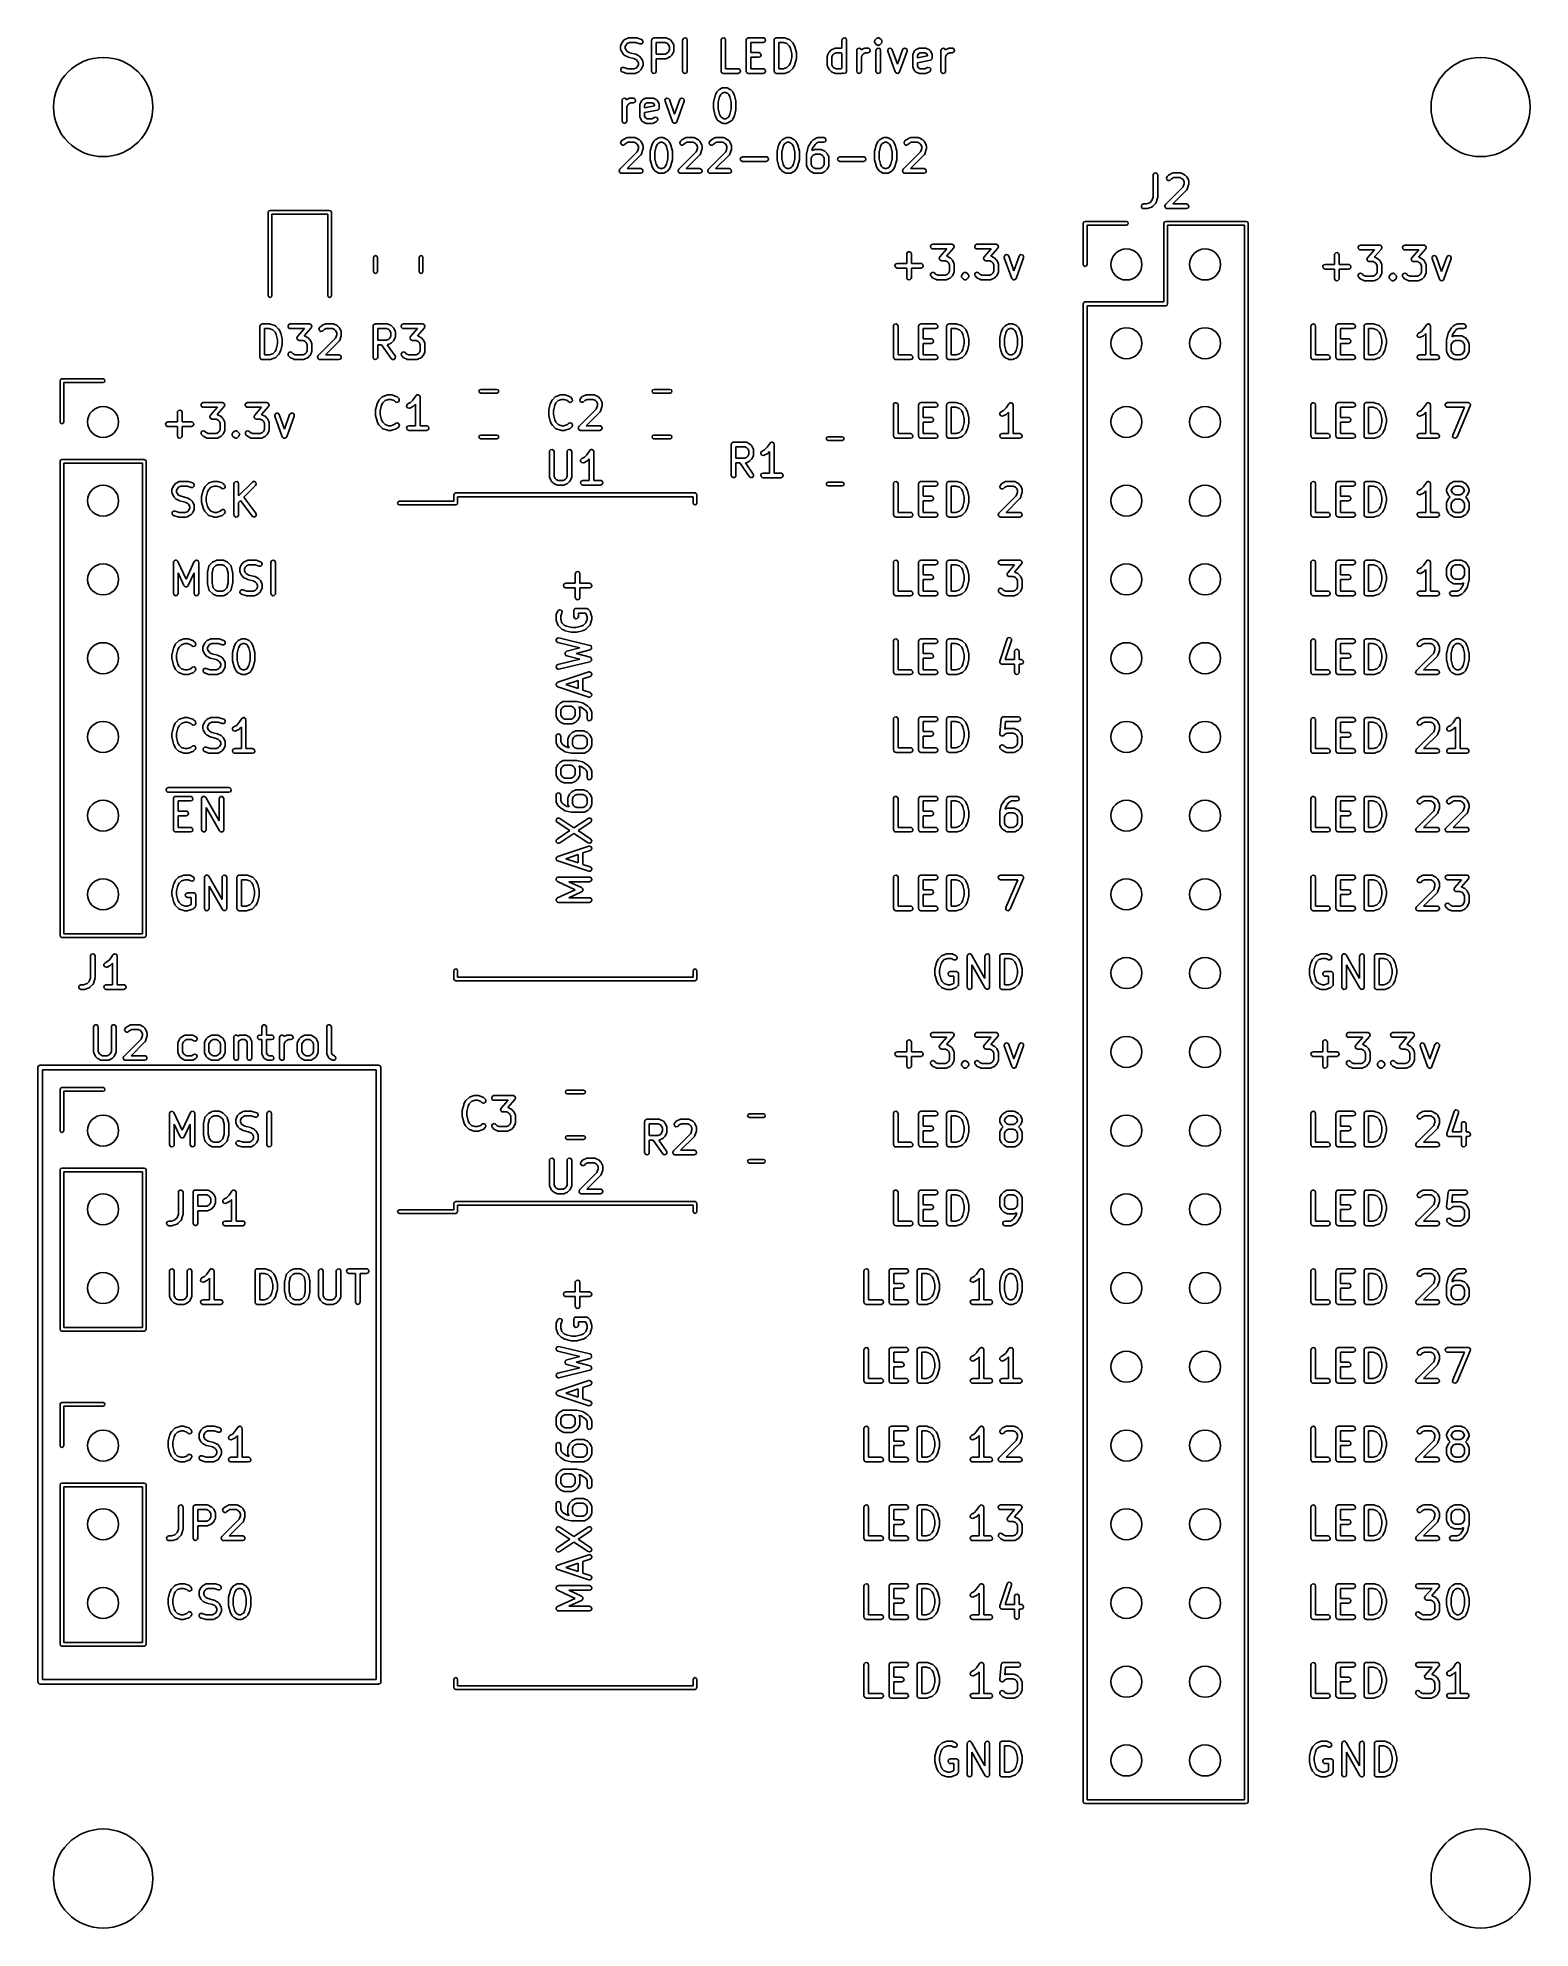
# Model space of a CAD drawing. Extents: x 127.3 to 175.4, y -127 to -66.1.
import ezdxf

# ---------------------------------------------------------------- set-up
doc = ezdxf.new("R2010")
doc.units = 0
doc.layers.add('BLACK', color=7, linetype='CONTINUOUS')

msp = doc.modelspace()

# ---------------------------------------------------------------- linework, layer by layer
at = {"layer": 'BLACK', "linetype": 'CONTINUOUS'}
for p, q in [((146.08, -66.3238), (146.084, -66.2982)), ((146.08, -66.4191), (146.08, -66.3238)), ((146.081, -66.4233), (146.08, -66.4191)), ((146.08, -66.4276), (146.081, -66.4233)), ((146.087, -66.4526), (146.08, -66.4276)), ((146.084, -66.2982), (146.087, -66.2947)), ((146.087, -66.2903), (146.135, -66.1951)), ((146.087, -66.2947), (146.087, -66.2903)), ((146.135, -66.5479), (146.087, -66.4526)), ((146.135, -66.1951), (146.148, -66.177)), ((146.148, -66.177), (146.149, -66.1756)), ((146.149, -66.1756), (146.197, -66.1279)), ((146.197, -66.1279), (146.215, -66.1151)), ((146.215, -66.1151), (146.216, -66.1139)), ((146.216, -66.1139), (146.311, -66.0663)), ((146.264, -66.273), (146.23, -66.3415)), ((146.23, -66.3415), (146.23, -66.4014)), ((146.23, -66.4014), (146.264, -66.4699)), ((146.294, -66.2426), (146.264, -66.273)), ((146.264, -66.4699), (146.294, -66.5003)), ((146.363, -66.2084), (146.294, -66.2426)), ((146.311, -66.0663), (146.336, -66.0589)), ((146.336, -66.0589), (146.341, -66.0599)), ((146.341, -66.0599), (146.345, -66.0584)), ((146.345, -66.0584), (146.583, -66.0584)), ((146.571, -66.2084), (146.363, -66.2084)), ((146.702, -66.2521), (146.571, -66.2084)), ((146.583, -66.0584), (146.605, -66.0623)), ((146.605, -66.0623), (146.607, -66.0622)), ((146.607, -66.0622), (146.75, -66.1098)), ((146.754, -66.2507), (146.702, -66.2521)), ((146.75, -66.1098), (146.773, -66.1222)), ((146.792, -66.2167), (146.754, -66.2507)), ((146.773, -66.1222), (146.799, -66.1659)), ((146.799, -66.1659), (146.792, -66.2167)), ((147.08, -66.1334), (147.081, -66.1236)), ((147.08, -67.1334), (147.08, -66.1334)), ((147.081, -66.1203), (147.082, -66.1174)), ((147.081, -66.1236), (147.081, -66.1203)), ((147.082, -66.1174), (147.084, -66.1077)), ((147.084, -66.1077), (147.097, -66.0928)), ((147.097, -66.0928), (147.106, -66.0759)), ((147.106, -66.0759), (147.113, -66.0736)), ((147.113, -66.0736), (147.117, -66.0684)), ((147.117, -66.0684), (147.136, -66.065)), ((147.136, -66.065), (147.155, -66.0584)), ((147.155, -66.0584), (147.535, -66.0584)), ((147.23, -66.2084), (147.23, -66.5822)), ((147.518, -66.2084), (147.23, -66.2084)), ((147.586, -66.2426), (147.518, -66.2084)), ((147.535, -66.0584), (147.561, -66.0629)), ((147.561, -66.0629), (147.565, -66.0658)), ((147.565, -66.0658), (147.569, -66.0663)), ((147.569, -66.0663), (147.664, -66.1139)), ((147.617, -66.273), (147.586, -66.2426)), ((147.651, -66.3415), (147.617, -66.273)), ((147.617, -66.5175), (147.651, -66.449)), ((147.651, -66.449), (147.651, -66.3415)), ((147.664, -66.1139), (147.682, -66.1273)), ((147.682, -66.1273), (147.684, -66.1279)), ((147.684, -66.1279), (147.731, -66.1756)), ((147.731, -66.1756), (147.744, -66.1939)), ((147.744, -66.1939), (147.745, -66.1951)), ((147.745, -66.1951), (147.793, -66.2903)), ((147.793, -66.2903), (147.8, -66.3153)), ((147.801, -66.4667), (147.796, -66.4923)), ((147.8, -66.3153), (147.799, -66.3196)), ((147.799, -66.3196), (147.801, -66.3238)), ((147.801, -66.3238), (147.801, -66.4667)), ((148.08, -66.1334), (148.084, -66.1077)), ((148.08, -67.1334), (148.08, -66.1334)), ((148.084, -66.1077), (148.117, -66.0684)), ((148.117, -66.0684), (148.168, -66.0595)), ((148.168, -66.0595), (148.212, -66.0851)), ((148.212, -66.0851), (148.23, -66.1334)), ((148.23, -66.1334), (148.23, -67.1334)), ((149.318, -66.1334), (149.322, -66.1077)), ((149.318, -67.1334), (149.318, -66.1334)), ((149.322, -66.1077), (149.355, -66.0684)), ((149.355, -66.0684), (149.406, -66.0595)), ((149.406, -66.0595), (149.45, -66.0851)), ((149.45, -66.0851), (149.468, -66.1334)), ((149.468, -66.1334), (149.468, -67.0584)), ((150.127, -66.1334), (150.129, -66.1236)), ((150.127, -67.1334), (150.127, -66.1334)), ((150.128, -66.1203), (150.13, -66.1174)), ((150.129, -66.1236), (150.128, -66.1203)), ((150.13, -66.1174), (150.132, -66.1077)), ((150.132, -66.1077), (150.144, -66.0928)), ((150.144, -66.0928), (150.154, -66.0759)), ((150.154, -66.0759), (150.16, -66.0736)), ((150.16, -66.0736), (150.165, -66.0684)), ((150.165, -66.0684), (150.184, -66.065)), ((150.184, -66.065), (150.202, -66.0584)), ((150.202, -66.0584), (150.678, -66.0584)), ((150.678, -66.2084), (150.277, -66.2084)), ((150.277, -66.2084), (150.277, -66.5345)), ((150.678, -66.0584), (150.704, -66.0629)), ((150.727, -66.1908), (150.678, -66.2084)), ((150.704, -66.0629), (150.743, -66.0959)), ((150.752, -66.1464), (150.727, -66.1908)), ((150.743, -66.0959), (150.752, -66.1464)), ((151.032, -66.1334), (151.034, -66.1236)), ((151.032, -67.1334), (151.032, -66.1334)), ((151.033, -66.1203), (151.035, -66.1174)), ((151.034, -66.1236), (151.033, -66.1203)), ((151.035, -66.1174), (151.036, -66.1077)), ((151.036, -66.1077), (151.049, -66.0928)), ((151.049, -66.0928), (151.059, -66.0759)), ((151.059, -66.0759), (151.065, -66.0736)), ((151.065, -66.0736), (151.069, -66.0684)), ((151.069, -66.0684), (151.089, -66.065)), ((151.089, -66.065), (151.107, -66.0584)), ((151.107, -66.0584), (151.345, -66.0584)), ((151.182, -66.2084), (151.182, -67.0584)), ((151.333, -66.2084), (151.182, -66.2084)), ((151.447, -66.2465), (151.333, -66.2084)), ((151.345, -66.0584), (151.367, -66.0623)), ((151.367, -66.0623), (151.369, -66.0622)), ((151.369, -66.0622), (151.512, -66.1098)), ((151.521, -66.3206), (151.447, -66.2465)), ((151.512, -66.1098), (151.534, -66.1222)), ((151.56, -66.3976), (151.521, -66.3206)), ((151.534, -66.1222), (151.537, -66.1261)), ((151.537, -66.1261), (151.541, -66.1279)), ((151.541, -66.1279), (151.636, -66.2232)), ((151.603, -66.5712), (151.56, -66.3976)), ((151.636, -66.2232), (151.649, -66.2416)), ((151.649, -66.2416), (151.65, -66.2427)), ((151.65, -66.2427), (151.698, -66.3379)), ((151.698, -66.3379), (151.701, -66.3503)), ((151.701, -66.3503), (151.703, -66.3533)), ((151.703, -66.3533), (151.751, -66.5437)), ((152.816, -66.5089), (152.863, -66.4613)), ((152.863, -66.4613), (152.882, -66.4484)), ((152.882, -66.4484), (152.883, -66.4472)), ((152.883, -66.4472), (152.978, -66.3996)), ((152.978, -66.3996), (153.003, -66.3922)), ((153.003, -66.3922), (153.007, -66.3932)), ((153.007, -66.3932), (153.012, -66.3917)), ((153.012, -66.3917), (153.202, -66.3917)), ((153.202, -66.3917), (153.222, -66.3953)), ((153.222, -66.1334), (153.227, -66.1077)), ((153.222, -66.3953), (153.222, -66.1334)), ((153.227, -66.1077), (153.26, -66.0684)), ((153.26, -66.0684), (153.31, -66.0595)), ((153.31, -66.0595), (153.355, -66.0851)), ((153.355, -66.0851), (153.372, -66.1334)), ((153.372, -66.1334), (153.372, -67.1334)), ((153.699, -66.4667), (153.703, -66.441)), ((153.699, -67.1334), (153.699, -66.4667)), ((153.703, -66.441), (153.736, -66.4017)), ((153.736, -66.4017), (153.787, -66.3928)), ((153.787, -66.3928), (153.831, -66.4185)), ((153.831, -66.4185), (153.841, -66.4446)), ((153.841, -66.4446), (153.93, -66.3996)), ((153.93, -66.3996), (153.955, -66.3922)), ((153.955, -66.3922), (153.96, -66.3932)), ((153.96, -66.3932), (153.964, -66.3917)), ((153.964, -66.3917), (154.059, -66.3917)), ((154.059, -66.3917), (154.085, -66.3962)), ((154.085, -66.3962), (154.124, -66.4292)), ((154.124, -66.4292), (154.133, -66.4797)), ((154.27, -66.1744), (154.273, -66.1683)), ((154.275, -66.1933), (154.27, -66.1744)), ((154.273, -66.1616), (154.284, -66.1456)), ((154.273, -66.1683), (154.273, -66.1616)), ((154.277, -66.2127), (154.275, -66.1933)), ((154.283, -66.2208), (154.277, -66.2127)), ((154.284, -66.224), (154.283, -66.2208)), ((154.284, -66.1456), (154.292, -66.1279)), ((154.286, -66.2259), (154.284, -66.224)), ((154.292, -66.234), (154.286, -66.2259)), ((154.292, -66.1279), (154.34, -66.0803)), ((154.34, -66.2816), (154.292, -66.234)), ((154.318, -66.4667), (154.322, -66.441)), ((154.318, -67.1334), (154.318, -66.4667)), ((154.322, -66.441), (154.355, -66.4017)), ((154.34, -66.0803), (154.348, -66.0747)), ((154.357, -66.2899), (154.34, -66.2816)), ((154.348, -66.0747), (154.35, -66.0719)), ((154.35, -66.0719), (154.353, -66.0711)), ((154.353, -66.0709), (154.355, -66.0684)), ((154.353, -66.0711), (154.353, -66.0709)), ((154.355, -66.0684), (154.357, -66.0681)), ((154.355, -66.4017), (154.406, -66.3928)), ((154.357, -66.0681), (154.361, -66.0654)), ((154.373, -66.301), (154.357, -66.2899)), ((154.361, -66.0654), (154.38, -66.0637)), ((154.377, -66.3007), (154.373, -66.301)), ((154.38, -66.3025), (154.377, -66.3007)), ((154.38, -66.0637), (154.399, -66.0586)), ((154.383, -66.3019), (154.38, -66.3025)), ((154.386, -66.3033), (154.383, -66.3019)), ((154.405, -66.2983), (154.386, -66.3033)), ((154.399, -66.0586), (154.402, -66.0601)), ((154.402, -66.0601), (154.406, -66.0595)), ((154.424, -66.2966), (154.405, -66.2983)), ((154.406, -66.0595), (154.409, -66.0612)), ((154.406, -66.3928), (154.45, -66.4185)), ((154.409, -66.0612), (154.412, -66.0609)), ((154.412, -66.0609), (154.428, -66.0721)), ((154.428, -66.2939), (154.424, -66.2966)), ((154.428, -66.0721), (154.446, -66.0803)), ((154.43, -66.2935), (154.428, -66.2939)), ((154.432, -66.291), (154.43, -66.2935)), ((154.436, -66.29), (154.432, -66.2909)), ((154.432, -66.2909), (154.432, -66.291)), ((154.438, -66.2873), (154.436, -66.29)), ((154.446, -66.2816), (154.438, -66.2873)), ((154.446, -66.0803), (154.493, -66.1279)), ((154.493, -66.234), (154.446, -66.2816)), ((154.45, -66.4185), (154.468, -66.4667)), ((154.468, -66.4667), (154.468, -67.1334)), ((154.493, -66.1279), (154.499, -66.136)), ((154.501, -66.2164), (154.493, -66.234)), ((154.499, -66.136), (154.502, -66.138)), ((154.513, -66.2004), (154.501, -66.2164)), ((154.502, -66.138), (154.503, -66.1412)), ((154.503, -66.1412), (154.508, -66.1493)), ((154.508, -66.1493), (154.51, -66.1687)), ((154.51, -66.1687), (154.515, -66.1875)), ((154.515, -66.1875), (154.512, -66.1936)), ((154.512, -66.1936), (154.513, -66.2004)), ((154.699, -66.4662), (154.716, -66.4181)), ((154.703, -66.4919), (154.699, -66.4662)), ((154.716, -66.4181), (154.761, -66.3928)), ((154.761, -66.3928), (154.811, -66.402)), ((154.811, -66.402), (154.844, -66.4415)), ((154.844, -66.4415), (155.012, -66.9104)), ((155.012, -66.9104), (155.179, -66.4415)), ((155.179, -66.4415), (155.192, -66.4188)), ((155.192, -66.4188), (155.236, -66.3929)), ((155.236, -66.3929), (155.287, -66.4015)), ((155.287, -66.4015), (155.32, -66.4406)), ((155.32, -66.4406), (155.32, -66.4919)), ((155.564, -66.4808), (155.579, -66.4599)), ((155.579, -66.4599), (155.589, -66.4554)), ((155.589, -66.4554), (155.597, -66.4472)), ((155.597, -66.4472), (155.692, -66.3996)), ((155.692, -66.3996), (155.717, -66.3922)), ((155.717, -66.3922), (155.722, -66.3932)), ((155.722, -66.3932), (155.726, -66.3917)), ((155.726, -66.3917), (155.916, -66.3917)), ((155.916, -66.3917), (155.942, -66.3962)), ((155.942, -66.3962), (155.945, -66.3991)), ((155.945, -66.3991), (155.95, -66.3996)), ((155.95, -66.3996), (156.045, -66.4472)), ((156.045, -66.4472), (156.066, -66.4627)), ((156.066, -66.4627), (156.071, -66.4731)), ((156.413, -66.4667), (156.417, -66.441)), ((156.413, -67.1334), (156.413, -66.4667)), ((156.417, -66.441), (156.45, -66.4017)), ((156.45, -66.4017), (156.501, -66.3928)), ((156.501, -66.3928), (156.545, -66.4185)), ((156.545, -66.4185), (156.555, -66.4446)), ((156.555, -66.4446), (156.645, -66.3996)), ((156.645, -66.3996), (156.67, -66.3922)), ((156.67, -66.3922), (156.674, -66.3932)), ((156.674, -66.3932), (156.678, -66.3917)), ((156.678, -66.3917), (156.774, -66.3917)), ((156.774, -66.3917), (156.799, -66.3962)), ((156.799, -66.3962), (156.839, -66.4292)), ((156.839, -66.4292), (156.847, -66.4797)), ((146.081, -67.1008), (146.089, -67.05)), ((146.089, -67.05), (146.127, -67.016)), ((146.127, -67.016), (146.178, -67.0146)), ((146.136, -66.549), (146.135, -66.5479)), ((146.149, -66.5673), (146.136, -66.549)), ((146.197, -66.615), (146.149, -66.5673)), ((146.178, -67.0146), (146.31, -67.0584)), ((146.198, -66.6157), (146.197, -66.615)), ((146.216, -66.629), (146.198, -66.6157)), ((146.311, -66.6766), (146.216, -66.629)), ((146.294, -66.5003), (146.371, -66.5388)), ((146.31, -67.0584), (146.518, -67.0584)), ((146.315, -66.677), (146.311, -66.6766)), ((146.327, -66.6823), (146.315, -66.677)), ((146.509, -66.7279), (146.327, -66.6823)), ((146.371, -66.5388), (146.554, -66.5844)), ((146.586, -66.7664), (146.509, -66.7279)), ((146.518, -67.0584), (146.586, -67.0241)), ((146.554, -66.5844), (146.565, -66.5897)), ((146.565, -66.5897), (146.569, -66.5901)), ((146.569, -66.5901), (146.664, -66.6377)), ((146.617, -66.7968), (146.586, -66.7664)), ((146.586, -67.0241), (146.617, -66.9937)), ((146.651, -66.8653), (146.617, -66.7968)), ((146.617, -66.9937), (146.651, -66.9252)), ((146.651, -66.9252), (146.651, -66.8653)), ((146.664, -66.6377), (146.682, -66.6511)), ((146.682, -66.6511), (146.684, -66.6518)), ((146.684, -66.6518), (146.731, -66.6994)), ((146.731, -66.6994), (146.744, -66.7177)), ((146.745, -67.0717), (146.732, -67.0897)), ((146.744, -66.7177), (146.745, -66.7189)), ((146.745, -66.7189), (146.793, -66.8141)), ((146.793, -66.9764), (146.745, -67.0717)), ((146.793, -66.8141), (146.8, -66.8391)), ((146.794, -66.972), (146.793, -66.9764)), ((146.796, -66.9685), (146.794, -66.972)), ((146.801, -66.9429), (146.796, -66.9685)), ((146.8, -66.8391), (146.799, -66.8434)), ((146.799, -66.8434), (146.801, -66.8476)), ((146.801, -66.8476), (146.801, -66.9429)), ((147.23, -66.5822), (147.518, -66.5822)), ((147.535, -66.7322), (147.23, -66.7322)), ((147.23, -66.7322), (147.23, -67.1334)), ((147.518, -66.5822), (147.586, -66.5479)), ((147.54, -66.7306), (147.535, -66.7322)), ((147.544, -66.7317), (147.54, -66.7306)), ((147.569, -66.7243), (147.544, -66.7317)), ((147.664, -66.6766), (147.569, -66.7243)), ((147.586, -66.5479), (147.617, -66.5175)), ((147.665, -66.6754), (147.664, -66.6766)), ((147.684, -66.6626), (147.665, -66.6754)), ((147.731, -66.615), (147.684, -66.6626)), ((147.732, -66.6135), (147.731, -66.615)), ((147.745, -66.5955), (147.732, -66.6135)), ((147.793, -66.5002), (147.745, -66.5955)), ((147.794, -66.4958), (147.793, -66.5002)), ((147.796, -66.4923), (147.794, -66.4958)), ((149.468, -67.0584), (149.869, -67.0584)), ((149.869, -67.0584), (149.894, -67.0629)), ((149.894, -67.0629), (149.934, -67.0959)), ((150.277, -66.5345), (150.535, -66.5345)), ((150.535, -66.6846), (150.277, -66.6846)), ((150.277, -66.6846), (150.277, -67.0584)), ((150.277, -67.0584), (150.678, -67.0584)), ((150.535, -66.5345), (150.561, -66.5391)), ((150.584, -66.667), (150.535, -66.6846)), ((150.561, -66.5391), (150.6, -66.572)), ((150.609, -66.6226), (150.584, -66.667)), ((150.6, -66.572), (150.609, -66.6226)), ((150.678, -67.0584), (150.704, -67.0629)), ((150.704, -67.0629), (150.743, -67.0959)), ((151.182, -67.0584), (151.333, -67.0584)), ((151.333, -67.0584), (151.447, -67.0202)), ((151.447, -67.0202), (151.521, -66.9461)), ((151.521, -66.9461), (151.56, -66.8691)), ((151.636, -67.0435), (151.541, -67.1388)), ((151.56, -66.8691), (151.603, -66.6956)), ((151.603, -66.6956), (151.603, -66.5712)), ((151.637, -67.0421), (151.636, -67.0435)), ((151.65, -67.024), (151.637, -67.0421)), ((151.698, -66.9288), (151.65, -67.024)), ((151.703, -66.9135), (151.698, -66.9253)), ((151.698, -66.9253), (151.698, -66.9288)), ((151.751, -66.723), (151.703, -66.9135)), ((151.751, -66.5437), (151.752, -66.5587)), ((151.753, -66.7048), (151.751, -66.7195)), ((151.751, -66.7195), (151.751, -66.723)), ((151.752, -66.5587), (151.753, -66.5619)), ((151.753, -66.5619), (151.753, -66.7048)), ((152.746, -66.6572), (152.751, -66.6315)), ((152.746, -66.9429), (152.746, -66.6572)), ((152.748, -66.9471), (152.746, -66.9429)), ((152.747, -66.9515), (152.748, -66.9471)), ((152.754, -66.9764), (152.747, -66.9515)), ((152.751, -66.6315), (152.754, -66.6281)), ((152.754, -66.6236), (152.802, -66.5284)), ((152.754, -66.6281), (152.754, -66.6236)), ((152.802, -67.0717), (152.754, -66.9764)), ((152.802, -66.5284), (152.815, -66.5104)), ((152.803, -67.0728), (152.802, -67.0717)), ((152.816, -67.0912), (152.803, -67.0728)), ((152.815, -66.5104), (152.816, -66.5089)), ((152.93, -66.6064), (152.896, -66.6749)), ((152.896, -66.6749), (152.896, -66.9252)), ((152.896, -66.9252), (152.93, -66.9937)), ((152.961, -66.576), (152.93, -66.6064)), ((152.93, -66.9937), (152.961, -67.0241)), ((153.029, -66.5417), (152.961, -66.576)), ((152.961, -67.0241), (153.029, -67.0584)), ((153.184, -66.5417), (153.029, -66.5417)), ((153.029, -67.0584), (153.184, -67.0584)), ((153.222, -66.5607), (153.184, -66.5417)), ((153.184, -67.0584), (153.222, -67.0394)), ((153.222, -67.0394), (153.222, -66.5607)), ((153.883, -66.6064), (153.849, -66.6749)), ((153.849, -66.6749), (153.849, -67.1334)), ((153.913, -66.576), (153.883, -66.6064)), ((153.982, -66.5417), (153.913, -66.576)), ((154.059, -66.5417), (153.982, -66.5417)), ((154.107, -66.5241), (154.059, -66.5417)), ((154.133, -66.4797), (154.107, -66.5241)), ((154.941, -67.1586), (154.703, -66.4919)), ((155.32, -66.4919), (155.082, -67.1586)), ((155.508, -66.6095), (155.513, -66.5839)), ((155.508, -66.9905), (155.508, -66.6095)), ((155.51, -66.9947), (155.508, -66.9905)), ((155.509, -66.9991), (155.51, -66.9947)), ((155.516, -67.024), (155.509, -66.9991)), ((155.513, -66.5839), (155.515, -66.5805)), ((155.515, -66.5805), (155.516, -66.576)), ((155.516, -66.576), (155.564, -66.4808)), ((155.564, -67.1193), (155.516, -67.024)), ((155.687, -66.5702), (155.658, -66.6273)), ((155.658, -66.6273), (155.658, -66.7085)), ((155.658, -66.7085), (155.984, -66.6433)), ((156.074, -66.7783), (155.658, -66.8615)), ((155.658, -66.8615), (155.658, -66.9728)), ((155.658, -66.9728), (155.687, -67.0298)), ((155.744, -66.5417), (155.687, -66.5702)), ((155.687, -67.0298), (155.744, -67.0584)), ((155.899, -66.5417), (155.744, -66.5417)), ((155.744, -67.0584), (155.899, -67.0584)), ((155.956, -66.5702), (155.899, -66.5417)), ((155.899, -67.0584), (155.978, -67.0187)), ((155.984, -66.6273), (155.956, -66.5702)), ((155.978, -67.0187), (156.003, -67.0112)), ((155.984, -66.6433), (155.984, -66.6273)), ((156.003, -67.0112), (156.053, -67.0232)), ((156.053, -67.0232), (156.084, -67.0644)), ((156.071, -66.4731), (156.079, -66.4808)), ((156.085, -66.7719), (156.074, -66.7783)), ((156.079, -66.4808), (156.126, -66.576)), ((156.084, -67.0644), (156.08, -67.1156)), ((156.097, -66.7697), (156.085, -66.7719)), ((156.106, -66.759), (156.097, -66.7697)), ((156.118, -66.7517), (156.106, -66.759)), ((156.122, -66.7399), (156.118, -66.7517)), ((156.13, -66.7304), (156.122, -66.7399)), ((156.126, -66.576), (156.134, -66.601)), ((156.134, -66.7048), (156.13, -66.7304)), ((156.134, -66.601), (156.133, -66.6053)), ((156.133, -66.6053), (156.134, -66.6095)), ((156.134, -66.6095), (156.134, -66.7048)), ((156.597, -66.6064), (156.563, -66.6749)), ((156.563, -66.6749), (156.563, -67.1334)), ((156.628, -66.576), (156.597, -66.6064)), ((156.696, -66.5417), (156.628, -66.576)), ((156.774, -66.5417), (156.696, -66.5417)), ((156.822, -66.5241), (156.774, -66.5417)), ((156.847, -66.4797), (156.822, -66.5241)), ((146.108, -67.1445), (146.081, -67.1008)), ((146.131, -67.1569), (146.108, -67.1445)), ((146.274, -67.2045), (146.131, -67.1569)), ((146.275, -67.2045), (146.274, -67.2045)), ((146.297, -67.2084), (146.275, -67.2045)), ((146.535, -67.2084), (146.297, -67.2084)), ((146.54, -67.2068), (146.535, -67.2084)), ((146.544, -67.2079), (146.54, -67.2068)), ((146.569, -67.2004), (146.544, -67.2079)), ((146.664, -67.1528), (146.569, -67.2004)), ((146.665, -67.1516), (146.664, -67.1528)), ((146.684, -67.1388), (146.665, -67.1516)), ((146.731, -67.0912), (146.684, -67.1388)), ((146.732, -67.0897), (146.731, -67.0912)), ((147.097, -67.1816), (147.08, -67.1334)), ((147.141, -67.2072), (147.097, -67.1816)), ((147.192, -67.1983), (147.141, -67.2072)), ((147.225, -67.159), (147.192, -67.1983)), ((147.23, -67.1334), (147.225, -67.159)), ((148.097, -67.1816), (148.08, -67.1334)), ((148.141, -67.2072), (148.097, -67.1816)), ((148.192, -67.1983), (148.141, -67.2072)), ((148.225, -67.159), (148.192, -67.1983)), ((148.23, -67.1334), (148.225, -67.159)), ((149.264, -67.7239), (149.359, -67.6763)), ((149.324, -67.1517), (149.318, -67.1334)), ((149.328, -67.1709), (149.324, -67.1517)), ((149.333, -67.1752), (149.328, -67.1709)), ((149.335, -67.1816), (149.333, -67.1752)), ((149.352, -67.1913), (149.335, -67.1816)), ((149.367, -67.2038), (149.352, -67.1913)), ((149.359, -67.6763), (149.384, -67.6689)), ((149.377, -67.2056), (149.367, -67.2038)), ((149.38, -67.2072), (149.377, -67.2056)), ((149.383, -67.2066), (149.38, -67.2072)), ((149.393, -67.2084), (149.383, -67.2066)), ((149.384, -67.6689), (149.388, -67.6699)), ((149.388, -67.6699), (149.393, -67.6684)), ((149.869, -67.2084), (149.393, -67.2084)), ((149.393, -67.6684), (149.488, -67.6684)), ((149.488, -67.6684), (149.513, -67.6729)), ((149.513, -67.6729), (149.517, -67.6758)), ((149.517, -67.6758), (149.521, -67.6763)), ((149.521, -67.6763), (149.617, -67.7239)), ((149.917, -67.1908), (149.869, -67.2084)), ((149.943, -67.1464), (149.917, -67.1908)), ((149.934, -67.0959), (149.943, -67.1464)), ((150.134, -67.1517), (150.127, -67.1334)), ((150.137, -67.1709), (150.134, -67.1517)), ((150.142, -67.1752), (150.137, -67.1709)), ((150.145, -67.1816), (150.142, -67.1752)), ((150.162, -67.1913), (150.145, -67.1816)), ((150.176, -67.2038), (150.162, -67.1913)), ((150.186, -67.2056), (150.176, -67.2038)), ((150.189, -67.2072), (150.186, -67.2056)), ((150.192, -67.2066), (150.189, -67.2072)), ((150.202, -67.2084), (150.192, -67.2066)), ((150.678, -67.2084), (150.202, -67.2084)), ((150.727, -67.1908), (150.678, -67.2084)), ((150.752, -67.1464), (150.727, -67.1908)), ((150.743, -67.0959), (150.752, -67.1464)), ((151.039, -67.1517), (151.032, -67.1334)), ((151.042, -67.1709), (151.039, -67.1517)), ((151.047, -67.1752), (151.042, -67.1709)), ((151.049, -67.1816), (151.047, -67.1752)), ((151.066, -67.1913), (151.049, -67.1816)), ((151.081, -67.2038), (151.066, -67.1913)), ((151.091, -67.2056), (151.081, -67.2038)), ((151.094, -67.2072), (151.091, -67.2056)), ((151.097, -67.2066), (151.094, -67.2072)), ((151.107, -67.2084), (151.097, -67.2066)), ((151.345, -67.2084), (151.107, -67.2084)), ((151.347, -67.2078), (151.345, -67.2084)), ((151.369, -67.2045), (151.347, -67.2078)), ((151.512, -67.1569), (151.369, -67.2045)), ((151.515, -67.1541), (151.512, -67.1569)), ((151.52, -67.1537), (151.515, -67.1541)), ((151.541, -67.1388), (151.52, -67.1537)), ((152.863, -67.1388), (152.816, -67.0912)), ((152.865, -67.1395), (152.863, -67.1388)), ((152.883, -67.1528), (152.865, -67.1395)), ((152.978, -67.2004), (152.883, -67.1528)), ((152.983, -67.201), (152.978, -67.2004)), ((152.986, -67.2038), (152.983, -67.201)), ((153.012, -67.2084), (152.986, -67.2038)), ((153.202, -67.2084), (153.012, -67.2084)), ((153.206, -67.2068), (153.202, -67.2084)), ((153.211, -67.2079), (153.206, -67.2068)), ((153.236, -67.2004), (153.211, -67.2079)), ((153.255, -67.1905), (153.236, -67.2004)), ((153.284, -67.2072), (153.255, -67.1905)), ((153.335, -67.1983), (153.284, -67.2072)), ((153.368, -67.159), (153.335, -67.1983)), ((153.372, -67.1334), (153.368, -67.159)), ((153.716, -67.1816), (153.699, -67.1334)), ((153.761, -67.2072), (153.716, -67.1816)), ((153.811, -67.1983), (153.761, -67.2072)), ((153.844, -67.159), (153.811, -67.1983)), ((153.849, -67.1334), (153.844, -67.159)), ((154.335, -67.1816), (154.318, -67.1334)), ((154.38, -67.2072), (154.335, -67.1816)), ((154.43, -67.1983), (154.38, -67.2072)), ((154.463, -67.159), (154.43, -67.1983)), ((154.468, -67.1334), (154.463, -67.159)), ((154.941, -67.159), (154.941, -67.1586)), ((154.941, -67.1594), (154.941, -67.159)), ((154.958, -67.1787), (154.941, -67.1594)), ((154.974, -67.1981), (154.958, -67.1787)), ((154.974, -67.1982), (154.974, -67.1981)), ((154.975, -67.1985), (154.974, -67.1982)), ((154.999, -67.2028), (154.975, -67.1985)), ((155.024, -67.2073), (154.999, -67.2028)), ((155.025, -67.2071), (155.024, -67.2073)), ((155.047, -67.1944), (155.025, -67.2071)), ((155.025, -67.2071), (155.025, -67.2071)), ((155.069, -67.1819), (155.047, -67.1944)), ((155.082, -67.1586), (155.069, -67.1812)), ((155.069, -67.1812), (155.069, -67.1815)), ((155.069, -67.1815), (155.069, -67.1819)), ((155.572, -67.127), (155.564, -67.1193)), ((155.576, -67.1373), (155.572, -67.127)), ((155.597, -67.1528), (155.576, -67.1373)), ((155.692, -67.2004), (155.597, -67.1528)), ((155.697, -67.201), (155.692, -67.2004)), ((155.7, -67.2038), (155.697, -67.201)), ((155.726, -67.2084), (155.7, -67.2038)), ((155.916, -67.2084), (155.726, -67.2084)), ((155.921, -67.2068), (155.916, -67.2084)), ((155.925, -67.2079), (155.921, -67.2068)), ((155.95, -67.2004), (155.925, -67.2079)), ((156.045, -67.1528), (155.95, -67.2004)), ((156.08, -67.1156), (156.045, -67.1528)), ((156.43, -67.1816), (156.413, -67.1334)), ((156.475, -67.2072), (156.43, -67.1816)), ((156.525, -67.1983), (156.475, -67.2072)), ((156.558, -67.159), (156.525, -67.1983)), ((156.563, -67.1334), (156.558, -67.159)), ((146.127, -68.0767), (146.132, -68.051)), ((146.127, -68.7434), (146.127, -68.0767)), ((146.132, -68.051), (146.165, -68.0117)), ((146.165, -68.0117), (146.215, -68.0028)), ((146.215, -68.0028), (146.26, -68.0285)), ((146.26, -68.0285), (146.269, -68.0546)), ((146.269, -68.0546), (146.359, -68.0096)), ((146.311, -68.2164), (146.277, -68.2849)), ((146.277, -68.2849), (146.277, -68.7434)), ((146.342, -68.186), (146.311, -68.2164)), ((146.41, -68.1517), (146.342, -68.186)), ((146.359, -68.0096), (146.384, -68.0022)), ((146.384, -68.0022), (146.388, -68.0032)), ((146.388, -68.0032), (146.393, -68.0017)), ((146.393, -68.0017), (146.488, -68.0017)), ((146.488, -68.1517), (146.41, -68.1517)), ((146.488, -68.0017), (146.513, -68.0062)), ((146.536, -68.1341), (146.488, -68.1517)), ((146.513, -68.0062), (146.553, -68.0392)), ((146.562, -68.0897), (146.536, -68.1341)), ((146.553, -68.0392), (146.562, -68.0897)), ((146.699, -68.2195), (146.703, -68.1939)), ((146.699, -68.6005), (146.699, -68.2195)), ((146.703, -68.1939), (146.706, -68.1905)), ((146.706, -68.186), (146.754, -68.0908)), ((146.706, -68.1905), (146.706, -68.186)), ((146.754, -68.0908), (146.77, -68.0699)), ((146.77, -68.0699), (146.78, -68.0654)), ((146.78, -68.0654), (146.788, -68.0572)), ((146.788, -68.0572), (146.883, -68.0096)), ((146.877, -68.1802), (146.849, -68.2373)), ((146.849, -68.2373), (146.849, -68.3185)), ((146.849, -68.3185), (147.175, -68.2533)), ((146.934, -68.1517), (146.877, -68.1802)), ((146.883, -68.0096), (146.908, -68.0022)), ((146.908, -68.0022), (146.912, -68.0032)), ((146.912, -68.0032), (146.916, -68.0017)), ((146.916, -68.0017), (147.107, -68.0017)), ((147.089, -68.1517), (146.934, -68.1517)), ((147.146, -68.1802), (147.089, -68.1517)), ((147.107, -68.0017), (147.133, -68.0062)), ((147.133, -68.0062), (147.136, -68.0091)), ((147.136, -68.0091), (147.14, -68.0096)), ((147.14, -68.0096), (147.236, -68.0572)), ((147.175, -68.2373), (147.146, -68.1802)), ((147.175, -68.2533), (147.175, -68.2373)), ((147.236, -68.0572), (147.257, -68.0727)), ((147.257, -68.0727), (147.261, -68.0831)), ((147.261, -68.0831), (147.269, -68.0908)), ((147.269, -68.0908), (147.317, -68.186)), ((147.317, -68.186), (147.324, -68.211)), ((147.324, -68.211), (147.323, -68.2153)), ((147.323, -68.2153), (147.325, -68.2195)), ((147.325, -68.2195), (147.325, -68.3148)), ((147.508, -68.0762), (147.526, -68.0281)), ((147.512, -68.1019), (147.508, -68.0762)), ((147.751, -68.7686), (147.512, -68.1019)), ((147.526, -68.0281), (147.571, -68.0028)), ((147.571, -68.0028), (147.621, -68.012)), ((147.621, -68.012), (147.654, -68.0515)), ((147.654, -68.0515), (147.821, -68.5204)), ((147.821, -68.5204), (147.989, -68.0515)), ((148.13, -68.1019), (147.892, -68.7686)), ((147.989, -68.0515), (148.002, -68.0288)), ((148.002, -68.0288), (148.046, -68.0029)), ((148.046, -68.0029), (148.096, -68.0115)), ((148.096, -68.0115), (148.13, -68.0506)), ((148.13, -68.0506), (148.13, -68.1019)), ((149.08, -68.1243), (149.082, -68.1096)), ((149.08, -68.3624), (149.08, -68.1243)), ((149.082, -68.1061), (149.129, -67.9156)), ((149.082, -68.1096), (149.082, -68.1061)), ((149.129, -67.9156), (149.135, -67.9038)), ((149.135, -67.9003), (149.183, -67.8051)), ((149.135, -67.9038), (149.135, -67.9003)), ((149.183, -67.8051), (149.196, -67.787)), ((149.196, -67.787), (149.197, -67.7856)), ((149.197, -67.7856), (149.244, -67.7379)), ((149.273, -67.96), (149.23, -68.1335)), ((149.23, -68.1335), (149.23, -68.3532)), ((149.244, -67.7379), (149.263, -67.7251)), ((149.263, -67.7251), (149.264, -67.7239)), ((149.311, -67.883), (149.273, -67.96)), ((149.342, -67.8526), (149.311, -67.883)), ((149.41, -67.8184), (149.342, -67.8526)), ((149.47, -67.8184), (149.41, -67.8184)), ((149.539, -67.8526), (149.47, -67.8184)), ((149.569, -67.883), (149.539, -67.8526)), ((149.608, -67.96), (149.569, -67.883)), ((149.651, -68.1335), (149.608, -67.96)), ((149.617, -67.7239), (149.635, -67.7373)), ((149.635, -67.7373), (149.636, -67.7379)), ((149.636, -67.7379), (149.684, -67.7856)), ((149.651, -68.3532), (149.651, -68.1335)), ((149.684, -67.7856), (149.697, -67.8039)), ((149.697, -67.8039), (149.698, -67.8051)), ((149.698, -67.8051), (149.745, -67.9003)), ((149.745, -67.9003), (149.749, -67.9127)), ((149.749, -67.9127), (149.751, -67.9156)), ((149.751, -67.9156), (149.799, -68.1061)), ((149.799, -68.1061), (149.8, -68.1211)), ((149.8, -68.1211), (149.801, -68.1243)), ((149.801, -68.1243), (149.801, -68.3624)), ((146.145, -68.7916), (146.127, -68.7434)), ((146.189, -68.8172), (146.145, -68.7916)), ((146.24, -68.8083), (146.189, -68.8172)), ((146.273, -68.769), (146.24, -68.8083)), ((146.277, -68.7434), (146.273, -68.769)), ((146.7, -68.6047), (146.699, -68.6005)), ((146.699, -68.6091), (146.7, -68.6047)), ((146.706, -68.634), (146.699, -68.6091)), ((146.754, -68.7293), (146.706, -68.634)), ((146.762, -68.737), (146.754, -68.7293)), ((146.767, -68.7473), (146.762, -68.737)), ((146.788, -68.7628), (146.767, -68.7473)), ((146.883, -68.8104), (146.788, -68.7628)), ((147.264, -68.3883), (146.849, -68.4715)), ((146.849, -68.4715), (146.849, -68.5828)), ((146.849, -68.5828), (146.877, -68.6398)), ((146.877, -68.6398), (146.934, -68.6684)), ((146.887, -68.811), (146.883, -68.8104)), ((146.891, -68.8138), (146.887, -68.811)), ((146.916, -68.8184), (146.891, -68.8138)), ((147.107, -68.8184), (146.916, -68.8184)), ((146.934, -68.6684), (147.089, -68.6684)), ((147.089, -68.6684), (147.169, -68.6287)), ((147.111, -68.8168), (147.107, -68.8184)), ((147.115, -68.8179), (147.111, -68.8168)), ((147.14, -68.8104), (147.115, -68.8179)), ((147.236, -68.7628), (147.14, -68.8104)), ((147.169, -68.6287), (147.194, -68.6212)), ((147.194, -68.6212), (147.243, -68.6332)), ((147.271, -68.7256), (147.236, -68.7628)), ((147.243, -68.6332), (147.274, -68.6744)), ((147.275, -68.3819), (147.264, -68.3883)), ((147.274, -68.6744), (147.271, -68.7256)), ((147.287, -68.3797), (147.275, -68.3819)), ((147.296, -68.369), (147.287, -68.3797)), ((147.308, -68.3617), (147.296, -68.369)), ((147.312, -68.3499), (147.308, -68.3617)), ((147.32, -68.3404), (147.312, -68.3499)), ((147.325, -68.3148), (147.32, -68.3404)), ((147.751, -68.769), (147.751, -68.7686)), ((147.751, -68.7694), (147.751, -68.769)), ((147.767, -68.7887), (147.751, -68.7694)), ((147.783, -68.8081), (147.767, -68.7887)), ((147.784, -68.8082), (147.783, -68.8081)), ((147.784, -68.8085), (147.784, -68.8082)), ((147.809, -68.8128), (147.784, -68.8085)), ((147.834, -68.8173), (147.809, -68.8128)), ((147.835, -68.8171), (147.834, -68.8171)), ((147.834, -68.8171), (147.834, -68.8173)), ((147.856, -68.8044), (147.835, -68.8171)), ((147.878, -68.7919), (147.856, -68.8044)), ((147.879, -68.7915), (147.878, -68.7919)), ((147.892, -68.7686), (147.879, -68.7912)), ((147.879, -68.7912), (147.879, -68.7915)), ((149.081, -68.3657), (149.08, -68.3624)), ((149.082, -68.3806), (149.081, -68.3657)), ((149.129, -68.5711), (149.082, -68.3806)), ((149.131, -68.574), (149.129, -68.5711)), ((149.135, -68.5864), (149.131, -68.574)), ((149.183, -68.6817), (149.135, -68.5864)), ((149.184, -68.6828), (149.183, -68.6817)), ((149.197, -68.7012), (149.184, -68.6828)), ((149.244, -68.7488), (149.197, -68.7012)), ((149.23, -68.3532), (149.273, -68.5267)), ((149.246, -68.7495), (149.244, -68.7488)), ((149.264, -68.7628), (149.246, -68.7495)), ((149.359, -68.8104), (149.264, -68.7628)), ((149.273, -68.5267), (149.311, -68.6037)), ((149.311, -68.6037), (149.342, -68.6341)), ((149.342, -68.6341), (149.41, -68.6684)), ((149.364, -68.811), (149.359, -68.8104)), ((149.367, -68.8138), (149.364, -68.811)), ((149.393, -68.8184), (149.367, -68.8138)), ((149.488, -68.8184), (149.393, -68.8184)), ((149.41, -68.6684), (149.47, -68.6684)), ((149.47, -68.6684), (149.539, -68.6341)), ((149.492, -68.8168), (149.488, -68.8184)), ((149.496, -68.8179), (149.492, -68.8168)), ((149.521, -68.8104), (149.496, -68.8179)), ((149.617, -68.7628), (149.521, -68.8104)), ((149.539, -68.6341), (149.569, -68.6037)), ((149.569, -68.6037), (149.608, -68.5267)), ((149.608, -68.5267), (149.651, -68.3532)), ((149.618, -68.7616), (149.617, -68.7628)), ((149.636, -68.7488), (149.618, -68.7616)), ((149.684, -68.7012), (149.636, -68.7488)), ((149.698, -68.6817), (149.684, -68.6997)), ((149.684, -68.6997), (149.684, -68.7012)), ((149.745, -68.5864), (149.698, -68.6817)), ((149.746, -68.5829), (149.745, -68.5864)), ((149.751, -68.5711), (149.746, -68.5829)), ((149.799, -68.3806), (149.751, -68.5711)), ((149.801, -68.3624), (149.798, -68.3771)), ((149.798, -68.3771), (149.799, -68.3806)), ((146.08, -69.4421), (146.101, -69.3956)), ((146.093, -69.4916), (146.08, -69.4421)), ((146.135, -69.521), (146.093, -69.4916)), ((146.101, -69.3956), (146.149, -69.3479)), ((146.186, -69.5166), (146.135, -69.521)), ((146.149, -69.3479), (146.167, -69.3351)), ((146.167, -69.3351), (146.169, -69.3339)), ((146.169, -69.3339), (146.264, -69.2863)), ((146.208, -69.5016), (146.186, -69.5166)), ((146.247, -69.4626), (146.208, -69.5016)), ((146.315, -69.4284), (146.247, -69.4626)), ((146.264, -69.2863), (146.289, -69.2789)), ((146.289, -69.2789), (146.293, -69.2799)), ((146.293, -69.2799), (146.297, -69.2784)), ((146.297, -69.2784), (146.535, -69.2784)), ((146.518, -69.4284), (146.315, -69.4284)), ((146.586, -69.4626), (146.518, -69.4284)), ((146.535, -69.2784), (146.561, -69.2829)), ((146.561, -69.2829), (146.565, -69.2858)), ((146.565, -69.2858), (146.569, -69.2863)), ((146.569, -69.2863), (146.664, -69.3339)), ((146.617, -69.493), (146.586, -69.4626)), ((146.651, -69.5615), (146.617, -69.493)), ((146.664, -69.3339), (146.682, -69.3473)), ((146.682, -69.3473), (146.684, -69.3479)), ((146.684, -69.3479), (146.731, -69.3956)), ((146.731, -69.3956), (146.744, -69.4139)), ((146.744, -69.4139), (146.745, -69.4151)), ((146.745, -69.4151), (146.793, -69.5103)), ((146.793, -69.5103), (146.8, -69.5353)), ((147.082, -69.5256), (147.087, -69.5138)), ((147.087, -69.5103), (147.135, -69.4151)), ((147.087, -69.5138), (147.087, -69.5103)), ((147.135, -69.4151), (147.148, -69.397)), ((147.148, -69.397), (147.149, -69.3956)), ((147.149, -69.3956), (147.197, -69.3479)), ((147.197, -69.3479), (147.215, -69.3351)), ((147.215, -69.3351), (147.216, -69.3339)), ((147.216, -69.3339), (147.311, -69.2863)), ((147.264, -69.493), (147.225, -69.57)), ((147.294, -69.4626), (147.264, -69.493)), ((147.363, -69.4284), (147.294, -69.4626)), ((147.311, -69.2863), (147.336, -69.2789)), ((147.336, -69.2789), (147.341, -69.2799)), ((147.341, -69.2799), (147.345, -69.2784)), ((147.345, -69.2784), (147.44, -69.2784)), ((147.423, -69.4284), (147.363, -69.4284)), ((147.491, -69.4626), (147.423, -69.4284)), ((147.44, -69.2784), (147.466, -69.2829)), ((147.466, -69.2829), (147.469, -69.2858)), ((147.469, -69.2858), (147.474, -69.2863)), ((147.474, -69.2863), (147.569, -69.3339)), ((147.521, -69.493), (147.491, -69.4626)), ((147.56, -69.57), (147.521, -69.493)), ((147.569, -69.3339), (147.587, -69.3473)), ((147.587, -69.3473), (147.588, -69.3479)), ((147.588, -69.3479), (147.636, -69.3956)), ((147.636, -69.3956), (147.649, -69.4139)), ((147.649, -69.4139), (147.65, -69.4151)), ((147.65, -69.4151), (147.698, -69.5103)), ((147.698, -69.5103), (147.701, -69.5227)), ((147.985, -69.4421), (148.006, -69.3956)), ((147.998, -69.4916), (147.985, -69.4421)), ((148.04, -69.521), (147.998, -69.4916)), ((148.006, -69.3956), (148.054, -69.3479)), ((148.091, -69.5166), (148.04, -69.521)), ((148.054, -69.3479), (148.072, -69.3351)), ((148.072, -69.3351), (148.073, -69.3339)), ((148.073, -69.3339), (148.169, -69.2863)), ((148.112, -69.5016), (148.091, -69.5166)), ((148.151, -69.4626), (148.112, -69.5016)), ((148.22, -69.4284), (148.151, -69.4626)), ((148.169, -69.2863), (148.194, -69.2789)), ((148.194, -69.2789), (148.198, -69.2799)), ((148.198, -69.2799), (148.202, -69.2784)), ((148.202, -69.2784), (148.44, -69.2784)), ((148.423, -69.4284), (148.22, -69.4284)), ((148.491, -69.4626), (148.423, -69.4284)), ((148.44, -69.2784), (148.466, -69.2829)), ((148.466, -69.2829), (148.469, -69.2858)), ((148.469, -69.2858), (148.474, -69.2863)), ((148.474, -69.2863), (148.569, -69.3339)), ((148.521, -69.493), (148.491, -69.4626)), ((148.556, -69.5615), (148.521, -69.493)), ((148.569, -69.3339), (148.587, -69.3473)), ((148.587, -69.3473), (148.588, -69.3479)), ((148.588, -69.3479), (148.636, -69.3956)), ((148.636, -69.3956), (148.649, -69.4139)), ((148.649, -69.4139), (148.65, -69.4151)), ((148.65, -69.4151), (148.698, -69.5103)), ((148.698, -69.5103), (148.705, -69.5353)), ((148.937, -69.4421), (148.959, -69.3956)), ((148.95, -69.4916), (148.937, -69.4421)), ((148.992, -69.521), (148.95, -69.4916)), ((148.959, -69.3956), (149.006, -69.3479)), ((149.043, -69.5166), (148.992, -69.521)), ((149.006, -69.3479), (149.025, -69.3351)), ((149.025, -69.3351), (149.026, -69.3339)), ((149.026, -69.3339), (149.121, -69.2863)), ((149.065, -69.5016), (149.043, -69.5166)), ((149.104, -69.4626), (149.065, -69.5016)), ((149.172, -69.4284), (149.104, -69.4626)), ((149.121, -69.2863), (149.146, -69.2789)), ((149.146, -69.2789), (149.15, -69.2799)), ((149.15, -69.2799), (149.155, -69.2784)), ((149.155, -69.2784), (149.393, -69.2784)), ((149.375, -69.4284), (149.172, -69.4284)), ((149.443, -69.4626), (149.375, -69.4284)), ((149.393, -69.2784), (149.418, -69.2829)), ((149.418, -69.2829), (149.422, -69.2858)), ((149.422, -69.2858), (149.426, -69.2863)), ((149.426, -69.2863), (149.521, -69.3339)), ((149.474, -69.493), (149.443, -69.4626)), ((149.508, -69.5615), (149.474, -69.493)), ((149.521, -69.3339), (149.539, -69.3473)), ((149.539, -69.3473), (149.541, -69.3479)), ((149.541, -69.3479), (149.588, -69.3956)), ((149.588, -69.3956), (149.601, -69.4139)), ((149.601, -69.4139), (149.603, -69.4151)), ((149.603, -69.4151), (149.65, -69.5103)), ((149.65, -69.5103), (149.658, -69.5353)), ((151.177, -69.5256), (151.182, -69.5138)), ((151.182, -69.5138), (151.183, -69.5103)), ((151.183, -69.5103), (151.23, -69.4151)), ((151.23, -69.4151), (151.244, -69.397)), ((151.244, -69.3956), (151.292, -69.3479)), ((151.244, -69.397), (151.244, -69.3956)), ((151.292, -69.3479), (151.31, -69.3351)), ((151.31, -69.3351), (151.311, -69.3339)), ((151.311, -69.3339), (151.407, -69.2863)), ((151.359, -69.493), (151.321, -69.57)), ((151.389, -69.4626), (151.359, -69.493)), ((151.458, -69.4284), (151.389, -69.4626)), ((151.407, -69.2863), (151.432, -69.2789)), ((151.432, -69.2789), (151.436, -69.2799)), ((151.436, -69.2799), (151.44, -69.2784)), ((151.44, -69.2784), (151.535, -69.2784)), ((151.518, -69.4284), (151.458, -69.4284)), ((151.586, -69.4626), (151.518, -69.4284)), ((151.535, -69.2784), (151.561, -69.2829)), ((151.561, -69.2829), (151.565, -69.2858)), ((151.565, -69.2858), (151.569, -69.2863)), ((151.569, -69.2863), (151.664, -69.3339)), ((151.617, -69.493), (151.586, -69.4626)), ((151.655, -69.57), (151.617, -69.493)), ((151.664, -69.3339), (151.682, -69.3473)), ((151.682, -69.3473), (151.684, -69.3479)), ((151.684, -69.3479), (151.731, -69.3956)), ((151.731, -69.3956), (151.744, -69.4139)), ((151.744, -69.4139), (151.745, -69.4151)), ((151.745, -69.4151), (151.793, -69.5103)), ((151.793, -69.5103), (151.797, -69.5227)), ((152.14, -69.5499), (152.235, -69.407)), ((152.235, -69.407), (152.243, -69.3987)), ((152.243, -69.3987), (152.244, -69.3956)), ((152.244, -69.3956), (152.292, -69.3479)), ((152.356, -69.4964), (152.272, -69.6222)), ((152.292, -69.3479), (152.31, -69.3351)), ((152.31, -69.3351), (152.311, -69.3339)), ((152.311, -69.3339), (152.407, -69.2863)), ((152.389, -69.4626), (152.356, -69.4964)), ((152.458, -69.4284), (152.389, -69.4626)), ((152.407, -69.2863), (152.432, -69.2789)), ((152.432, -69.2789), (152.436, -69.2799)), ((152.436, -69.2799), (152.44, -69.2784)), ((152.44, -69.2784), (152.631, -69.2784)), ((152.631, -69.4284), (152.458, -69.4284)), ((152.631, -69.2784), (152.656, -69.2829)), ((152.679, -69.4108), (152.631, -69.4284)), ((152.656, -69.2829), (152.696, -69.3159)), ((152.705, -69.3664), (152.679, -69.4108)), ((152.696, -69.3159), (152.705, -69.3664)), ((154.32, -69.5256), (154.325, -69.5138)), ((154.325, -69.5138), (154.326, -69.5103)), ((154.326, -69.5103), (154.373, -69.4151)), ((154.373, -69.4151), (154.386, -69.397)), ((154.386, -69.397), (154.387, -69.3956)), ((154.387, -69.3956), (154.435, -69.3479)), ((154.435, -69.3479), (154.453, -69.3351)), ((154.453, -69.3351), (154.454, -69.3339)), ((154.454, -69.3339), (154.55, -69.2863)), ((154.502, -69.493), (154.463, -69.57)), ((154.532, -69.4626), (154.502, -69.493)), ((154.601, -69.4284), (154.532, -69.4626)), ((154.55, -69.2863), (154.575, -69.2789)), ((154.575, -69.2789), (154.579, -69.2799)), ((154.579, -69.2799), (154.583, -69.2784)), ((154.583, -69.2784), (154.678, -69.2784)), ((154.661, -69.4284), (154.601, -69.4284)), ((154.729, -69.4626), (154.661, -69.4284)), ((154.678, -69.2784), (154.704, -69.2829)), ((154.704, -69.2829), (154.707, -69.2858)), ((154.707, -69.2858), (154.712, -69.2863)), ((154.712, -69.2863), (154.807, -69.3339)), ((154.76, -69.493), (154.729, -69.4626)), ((154.798, -69.57), (154.76, -69.493)), ((154.807, -69.3339), (154.825, -69.3473)), ((154.825, -69.3473), (154.827, -69.3479)), ((154.827, -69.3479), (154.874, -69.3956)), ((154.874, -69.3956), (154.887, -69.4139)), ((154.887, -69.4139), (154.888, -69.4151)), ((154.888, -69.4151), (154.936, -69.5103)), ((154.936, -69.5103), (154.94, -69.5227)), ((155.223, -69.4421), (155.244, -69.3956)), ((155.236, -69.4916), (155.223, -69.4421)), ((155.278, -69.521), (155.236, -69.4916)), ((155.244, -69.3956), (155.292, -69.3479)), ((155.329, -69.5166), (155.278, -69.521)), ((155.292, -69.3479), (155.31, -69.3351)), ((155.31, -69.3351), (155.311, -69.3339)), ((155.311, -69.3339), (155.407, -69.2863)), ((155.35, -69.5016), (155.329, -69.5166)), ((155.389, -69.4626), (155.35, -69.5016)), ((155.458, -69.4284), (155.389, -69.4626)), ((155.407, -69.2863), (155.432, -69.2789)), ((155.432, -69.2789), (155.436, -69.2799)), ((155.436, -69.2799), (155.44, -69.2784)), ((155.44, -69.2784), (155.678, -69.2784)), ((155.661, -69.4284), (155.458, -69.4284)), ((155.729, -69.4626), (155.661, -69.4284)), ((155.678, -69.2784), (155.704, -69.2829)), ((155.704, -69.2829), (155.707, -69.2858)), ((155.707, -69.2858), (155.712, -69.2863)), ((155.712, -69.2863), (155.807, -69.3339)), ((155.76, -69.493), (155.729, -69.4626)), ((155.794, -69.5615), (155.76, -69.493)), ((155.807, -69.3339), (155.825, -69.3473)), ((155.825, -69.3473), (155.827, -69.3479)), ((155.827, -69.3479), (155.874, -69.3956)), ((155.874, -69.3956), (155.887, -69.4139)), ((155.887, -69.4139), (155.888, -69.4151)), ((155.888, -69.4151), (155.936, -69.5103)), ((155.936, -69.5103), (155.943, -69.5353)), ((146.054, -70.3003), (146.613, -69.7414)), ((146.731, -69.835), (146.288, -70.2784)), ((146.613, -69.7414), (146.651, -69.6269)), ((146.651, -69.6269), (146.651, -69.5615)), ((146.733, -69.8309), (146.731, -69.835)), ((146.737, -69.8286), (146.733, -69.8309)), ((146.749, -69.8056), (146.737, -69.8286)), ((146.797, -69.6628), (146.749, -69.8056)), ((146.801, -69.6391), (146.797, -69.6612)), ((146.797, -69.6612), (146.797, -69.6628)), ((146.8, -69.5353), (146.799, -69.5396)), ((146.799, -69.5396), (146.801, -69.5438)), ((146.801, -69.5438), (146.801, -69.6391)), ((147.032, -69.7343), (147.034, -69.7196)), ((147.032, -69.9724), (147.032, -69.7343)), ((147.033, -69.9757), (147.032, -69.9724)), ((147.034, -69.9906), (147.033, -69.9757)), ((147.034, -69.7161), (147.082, -69.5256)), ((147.034, -69.7196), (147.034, -69.7161)), ((147.082, -70.1811), (147.034, -69.9906)), ((147.225, -69.57), (147.182, -69.7435)), ((147.182, -69.7435), (147.182, -69.9632)), ((147.182, -69.9632), (147.225, -70.1367)), ((147.603, -69.7435), (147.56, -69.57)), ((147.56, -70.1367), (147.603, -69.9632)), ((147.603, -69.9632), (147.603, -69.7435)), ((147.701, -69.5227), (147.703, -69.5256)), ((147.703, -69.5256), (147.751, -69.7161)), ((147.751, -69.9906), (147.703, -70.1811)), ((147.751, -69.7161), (147.752, -69.7311)), ((147.753, -69.9724), (147.751, -69.9871)), ((147.751, -69.9871), (147.751, -69.9906)), ((147.752, -69.7311), (147.753, -69.7343)), ((147.753, -69.7343), (147.753, -69.9724)), ((147.959, -70.3003), (148.518, -69.7414)), ((148.636, -69.835), (148.193, -70.2784)), ((148.518, -69.7414), (148.556, -69.6269)), ((148.556, -69.6269), (148.556, -69.5615)), ((148.638, -69.8309), (148.636, -69.835)), ((148.642, -69.8286), (148.638, -69.8309)), ((148.654, -69.8056), (148.642, -69.8286)), ((148.702, -69.6628), (148.654, -69.8056)), ((148.706, -69.6391), (148.702, -69.6612)), ((148.702, -69.6612), (148.702, -69.6628)), ((148.705, -69.5353), (148.704, -69.5396)), ((148.704, -69.5396), (148.706, -69.5438)), ((148.706, -69.5438), (148.706, -69.6391)), ((148.911, -70.3003), (149.47, -69.7414)), ((149.588, -69.835), (149.145, -70.2784)), ((149.47, -69.7414), (149.508, -69.6269)), ((149.508, -69.6269), (149.508, -69.5615)), ((149.59, -69.8309), (149.588, -69.835)), ((149.594, -69.8286), (149.59, -69.8309)), ((149.607, -69.8056), (149.594, -69.8286)), ((149.654, -69.6628), (149.607, -69.8056)), ((149.658, -69.6391), (149.654, -69.6612)), ((149.654, -69.6612), (149.654, -69.6628)), ((149.658, -69.5353), (149.657, -69.5396)), ((149.657, -69.5396), (149.658, -69.5438)), ((149.658, -69.5438), (149.658, -69.6391)), ((149.938, -69.9594), (149.963, -69.915)), ((149.947, -70.0099), (149.938, -69.9594)), ((149.986, -70.0429), (149.947, -70.0099)), ((149.963, -69.915), (150.012, -69.8974)), ((150.012, -70.0474), (149.986, -70.0429)), ((150.012, -69.8974), (150.774, -69.8974)), ((150.774, -70.0474), (150.012, -70.0474)), ((150.774, -69.8974), (150.799, -69.9019)), ((150.822, -70.0299), (150.774, -70.0474)), ((150.799, -69.9019), (150.839, -69.9349)), ((150.847, -69.9854), (150.822, -70.0299)), ((150.839, -69.9349), (150.847, -69.9854)), ((151.127, -69.7343), (151.13, -69.7196)), ((151.127, -69.9724), (151.127, -69.7343)), ((151.128, -69.9757), (151.127, -69.9724)), ((151.129, -69.9906), (151.128, -69.9757)), ((151.129, -69.7161), (151.177, -69.5256)), ((151.13, -69.7196), (151.129, -69.7161)), ((151.177, -70.1811), (151.129, -69.9906)), ((151.321, -69.57), (151.277, -69.7435)), ((151.277, -69.7435), (151.277, -69.9632)), ((151.277, -69.9632), (151.321, -70.1367)), ((151.699, -69.7435), (151.655, -69.57)), ((151.655, -70.1367), (151.699, -69.9632)), ((151.699, -69.9632), (151.699, -69.7435)), ((151.797, -69.5227), (151.799, -69.5256)), ((151.799, -69.5256), (151.846, -69.7161)), ((151.846, -69.9906), (151.799, -70.1811)), ((151.846, -69.7161), (151.847, -69.7311)), ((151.849, -69.9724), (151.846, -69.9871)), ((151.846, -69.9871), (151.846, -69.9906)), ((151.847, -69.7311), (151.849, -69.7343)), ((151.849, -69.7343), (151.849, -69.9724)), ((152.08, -69.7819), (152.082, -69.7672)), ((152.08, -70.1629), (152.08, -69.7819)), ((152.082, -69.7637), (152.129, -69.5733)), ((152.082, -69.7672), (152.082, -69.7637)), ((152.129, -69.5733), (152.14, -69.5503)), ((152.14, -69.5503), (152.14, -69.5499)), ((152.264, -69.874), (152.23, -69.9425)), ((152.23, -69.9425), (152.23, -70.1452)), ((152.272, -69.6222), (152.253, -69.6963)), ((152.253, -69.6963), (152.311, -69.6672)), ((152.294, -69.8436), (152.264, -69.874)), ((152.363, -69.8093), (152.294, -69.8436)), ((152.311, -69.6672), (152.336, -69.6598)), ((152.336, -69.6598), (152.341, -69.6608)), ((152.341, -69.6608), (152.345, -69.6593)), ((152.345, -69.6593), (152.535, -69.6593)), ((152.518, -69.8093), (152.363, -69.8093)), ((152.586, -69.8436), (152.518, -69.8093)), ((152.535, -69.6593), (152.561, -69.6638)), ((152.561, -69.6638), (152.565, -69.6667)), ((152.565, -69.6667), (152.569, -69.6672)), ((152.569, -69.6672), (152.664, -69.7148)), ((152.617, -69.874), (152.586, -69.8436)), ((152.651, -69.9425), (152.617, -69.874)), ((152.651, -70.1452), (152.651, -69.9425)), ((152.664, -69.7148), (152.682, -69.7282)), ((152.682, -69.7282), (152.684, -69.7289)), ((152.684, -69.7289), (152.731, -69.7765)), ((152.731, -69.7765), (152.744, -69.7949)), ((152.744, -69.7949), (152.745, -69.796)), ((152.745, -69.796), (152.793, -69.8912)), ((152.793, -69.8912), (152.8, -69.9162)), ((152.8, -69.9162), (152.799, -69.9206)), ((152.799, -69.9206), (152.801, -69.9248)), ((152.801, -69.9248), (152.801, -70.1629)), ((153.081, -69.9594), (153.106, -69.915)), ((153.09, -70.0099), (153.081, -69.9594)), ((153.129, -70.0429), (153.09, -70.0099)), ((153.106, -69.915), (153.155, -69.8974)), ((153.155, -70.0474), (153.129, -70.0429)), ((153.155, -69.8974), (153.916, -69.8974)), ((153.916, -70.0474), (153.155, -70.0474)), ((153.916, -69.8974), (153.942, -69.9019)), ((153.965, -70.0299), (153.916, -70.0474)), ((153.942, -69.9019), (153.981, -69.9349)), ((153.99, -69.9854), (153.965, -70.0299)), ((153.981, -69.9349), (153.99, -69.9854)), ((154.27, -69.7343), (154.273, -69.7196)), ((154.27, -69.9724), (154.27, -69.7343)), ((154.271, -69.9757), (154.27, -69.9724)), ((154.272, -69.9906), (154.271, -69.9757)), ((154.272, -69.7161), (154.32, -69.5256)), ((154.273, -69.7196), (154.272, -69.7161)), ((154.32, -70.1811), (154.272, -69.9906)), ((154.463, -69.57), (154.42, -69.7435)), ((154.42, -69.7435), (154.42, -69.9632)), ((154.42, -69.9632), (154.463, -70.1367)), ((154.841, -69.7435), (154.798, -69.57)), ((154.798, -70.1367), (154.841, -69.9632)), ((154.841, -69.9632), (154.841, -69.7435)), ((154.94, -69.5227), (154.942, -69.5256)), ((154.942, -69.5256), (154.989, -69.7161)), ((154.989, -69.9906), (154.942, -70.1811)), ((154.989, -69.7161), (154.99, -69.7311)), ((154.991, -69.9724), (154.989, -69.9871)), ((154.989, -69.9871), (154.989, -69.9906)), ((154.99, -69.7311), (154.991, -69.7343)), ((154.991, -69.7343), (154.991, -69.9724)), ((155.197, -70.3003), (155.756, -69.7414)), ((155.874, -69.835), (155.431, -70.2784)), ((155.756, -69.7414), (155.794, -69.6269)), ((155.794, -69.6269), (155.794, -69.5615)), ((155.876, -69.8309), (155.874, -69.835)), ((155.88, -69.8286), (155.876, -69.8309)), ((155.892, -69.8056), (155.88, -69.8286)), ((155.94, -69.6628), (155.892, -69.8056)), ((155.944, -69.6391), (155.94, -69.6612)), ((155.94, -69.6612), (155.94, -69.6628)), ((155.943, -69.5353), (155.942, -69.5396)), ((155.942, -69.5396), (155.944, -69.5438)), ((155.944, -69.5438), (155.944, -69.6391)), ((146.032, -70.3468), (146.034, -70.3437)), ((146.038, -70.3686), (146.032, -70.3468)), ((146.033, -70.3403), (146.044, -70.3208)), ((146.034, -70.3437), (146.033, -70.3403)), ((146.042, -70.3909), (146.038, -70.3686)), ((146.045, -70.3931), (146.042, -70.3909)), ((146.044, -70.3208), (146.054, -70.3003)), ((146.045, -70.3964), (146.045, -70.3931)), ((146.064, -70.4093), (146.045, -70.3964)), ((146.081, -70.4238), (146.064, -70.4093)), ((146.086, -70.4246), (146.081, -70.4238)), ((146.087, -70.4258), (146.086, -70.4246)), ((146.091, -70.4255), (146.087, -70.4258)), ((146.107, -70.4284), (146.091, -70.4255)), ((146.726, -70.4284), (146.107, -70.4284)), ((146.288, -70.2784), (146.726, -70.2784)), ((146.726, -70.2784), (146.752, -70.2829)), ((146.774, -70.4108), (146.726, -70.4284)), ((146.752, -70.2829), (146.791, -70.3159)), ((146.8, -70.3664), (146.774, -70.4108)), ((146.791, -70.3159), (146.8, -70.3664)), ((147.084, -70.184), (147.082, -70.1811)), ((147.087, -70.1964), (147.084, -70.184)), ((147.135, -70.2917), (147.087, -70.1964)), ((147.136, -70.2928), (147.135, -70.2917)), ((147.149, -70.3112), (147.136, -70.2928)), ((147.197, -70.3588), (147.149, -70.3112)), ((147.198, -70.3595), (147.197, -70.3588)), ((147.216, -70.3728), (147.198, -70.3595)), ((147.311, -70.4204), (147.216, -70.3728)), ((147.225, -70.1367), (147.264, -70.2137)), ((147.264, -70.2137), (147.294, -70.2441)), ((147.294, -70.2441), (147.363, -70.2784)), ((147.316, -70.421), (147.311, -70.4204)), ((147.319, -70.4238), (147.316, -70.421)), ((147.345, -70.4284), (147.319, -70.4238)), ((147.44, -70.4284), (147.345, -70.4284)), ((147.363, -70.2784), (147.423, -70.2784)), ((147.423, -70.2784), (147.491, -70.2441)), ((147.444, -70.4268), (147.44, -70.4284)), ((147.449, -70.4279), (147.444, -70.4268)), ((147.474, -70.4204), (147.449, -70.4279)), ((147.569, -70.3728), (147.474, -70.4204)), ((147.491, -70.2441), (147.521, -70.2137)), ((147.521, -70.2137), (147.56, -70.1367)), ((147.57, -70.3716), (147.569, -70.3728)), ((147.588, -70.3588), (147.57, -70.3716)), ((147.636, -70.3112), (147.588, -70.3588)), ((147.637, -70.3097), (147.636, -70.3112)), ((147.65, -70.2917), (147.637, -70.3097)), ((147.698, -70.1964), (147.65, -70.2917)), ((147.703, -70.1811), (147.698, -70.1929)), ((147.698, -70.1929), (147.698, -70.1964)), ((147.937, -70.3468), (147.938, -70.3437)), ((147.943, -70.3686), (147.937, -70.3468)), ((147.938, -70.3403), (147.949, -70.3208)), ((147.938, -70.3437), (147.938, -70.3403)), ((147.947, -70.3909), (147.943, -70.3686)), ((147.949, -70.3931), (147.947, -70.3909)), ((147.949, -70.3208), (147.959, -70.3003)), ((147.95, -70.3964), (147.949, -70.3931)), ((147.969, -70.4093), (147.95, -70.3964)), ((147.986, -70.4238), (147.969, -70.4093)), ((147.991, -70.4246), (147.986, -70.4238)), ((147.992, -70.4258), (147.991, -70.4246)), ((147.996, -70.4255), (147.992, -70.4258)), ((148.012, -70.4284), (147.996, -70.4255)), ((148.631, -70.4284), (148.012, -70.4284)), ((148.193, -70.2784), (148.631, -70.2784)), ((148.631, -70.2784), (148.656, -70.2829)), ((148.679, -70.4108), (148.631, -70.4284)), ((148.656, -70.2829), (148.696, -70.3159)), ((148.705, -70.3664), (148.679, -70.4108)), ((148.696, -70.3159), (148.705, -70.3664)), ((148.889, -70.3468), (148.891, -70.3437)), ((148.895, -70.3686), (148.889, -70.3468)), ((148.89, -70.3403), (148.901, -70.3208)), ((148.891, -70.3437), (148.89, -70.3403)), ((148.899, -70.3909), (148.895, -70.3686)), ((148.902, -70.3931), (148.899, -70.3909)), ((148.901, -70.3208), (148.911, -70.3003)), ((148.903, -70.3964), (148.902, -70.3931)), ((148.921, -70.4093), (148.903, -70.3964)), ((148.938, -70.4238), (148.921, -70.4093)), ((148.943, -70.4246), (148.938, -70.4238)), ((148.945, -70.4258), (148.943, -70.4246)), ((148.948, -70.4255), (148.945, -70.4258)), ((148.964, -70.4284), (148.948, -70.4255)), ((149.583, -70.4284), (148.964, -70.4284)), ((149.145, -70.2784), (149.583, -70.2784)), ((149.583, -70.2784), (149.609, -70.2829)), ((149.631, -70.4108), (149.583, -70.4284)), ((149.609, -70.2829), (149.648, -70.3159)), ((149.657, -70.3664), (149.631, -70.4108)), ((149.648, -70.3159), (149.657, -70.3664)), ((151.179, -70.184), (151.177, -70.1811)), ((151.183, -70.1964), (151.179, -70.184)), ((151.23, -70.2917), (151.183, -70.1964)), ((151.231, -70.2928), (151.23, -70.2917)), ((151.244, -70.3112), (151.231, -70.2928)), ((151.292, -70.3588), (151.244, -70.3112)), ((151.293, -70.3595), (151.292, -70.3588)), ((151.311, -70.3728), (151.293, -70.3595)), ((151.407, -70.4204), (151.311, -70.3728)), ((151.321, -70.1367), (151.359, -70.2137)), ((151.359, -70.2137), (151.389, -70.2441)), ((151.389, -70.2441), (151.458, -70.2784)), ((151.411, -70.421), (151.407, -70.4204)), ((151.415, -70.4238), (151.411, -70.421)), ((151.44, -70.4284), (151.415, -70.4238)), ((151.535, -70.4284), (151.44, -70.4284)), ((151.458, -70.2784), (151.518, -70.2784)), ((151.518, -70.2784), (151.586, -70.2441)), ((151.54, -70.4268), (151.535, -70.4284)), ((151.544, -70.4279), (151.54, -70.4268)), ((151.569, -70.4204), (151.544, -70.4279)), ((151.664, -70.3728), (151.569, -70.4204)), ((151.586, -70.2441), (151.617, -70.2137)), ((151.617, -70.2137), (151.655, -70.1367)), ((151.665, -70.3716), (151.664, -70.3728)), ((151.684, -70.3588), (151.665, -70.3716)), ((151.731, -70.3112), (151.684, -70.3588)), ((151.732, -70.3097), (151.731, -70.3112)), ((151.745, -70.2917), (151.732, -70.3097)), ((151.793, -70.1964), (151.745, -70.2917)), ((151.799, -70.1811), (151.793, -70.1929)), ((151.793, -70.1929), (151.793, -70.1964)), ((152.081, -70.1671), (152.08, -70.1629)), ((152.08, -70.1715), (152.081, -70.1671)), ((152.087, -70.1964), (152.08, -70.1715)), ((152.135, -70.2917), (152.087, -70.1964)), ((152.136, -70.2928), (152.135, -70.2917)), ((152.149, -70.3112), (152.136, -70.2928)), ((152.197, -70.3588), (152.149, -70.3112)), ((152.198, -70.3595), (152.197, -70.3588)), ((152.216, -70.3728), (152.198, -70.3595)), ((152.311, -70.4204), (152.216, -70.3728)), ((152.23, -70.1452), (152.264, -70.2137)), ((152.264, -70.2137), (152.294, -70.2441)), ((152.294, -70.2441), (152.363, -70.2784)), ((152.316, -70.421), (152.311, -70.4204)), ((152.319, -70.4238), (152.316, -70.421)), ((152.345, -70.4284), (152.319, -70.4238)), ((152.535, -70.4284), (152.345, -70.4284)), ((152.363, -70.2784), (152.518, -70.2784)), ((152.518, -70.2784), (152.586, -70.2441)), ((152.54, -70.4268), (152.535, -70.4284)), ((152.544, -70.4279), (152.54, -70.4268)), ((152.569, -70.4204), (152.544, -70.4279)), ((152.664, -70.3728), (152.569, -70.4204)), ((152.586, -70.2441), (152.617, -70.2137)), ((152.617, -70.2137), (152.651, -70.1452)), ((152.665, -70.3716), (152.664, -70.3728)), ((152.684, -70.3588), (152.665, -70.3716)), ((152.731, -70.3112), (152.684, -70.3588)), ((152.732, -70.3097), (152.731, -70.3112)), ((152.745, -70.2917), (152.732, -70.3097)), ((152.793, -70.1964), (152.745, -70.2917)), ((152.794, -70.192), (152.793, -70.1964)), ((152.796, -70.1885), (152.794, -70.192)), ((152.801, -70.1629), (152.796, -70.1885)), ((154.322, -70.184), (154.32, -70.1811)), ((154.326, -70.1964), (154.322, -70.184)), ((154.373, -70.2917), (154.326, -70.1964)), ((154.374, -70.2928), (154.373, -70.2917)), ((154.387, -70.3112), (154.374, -70.2928)), ((154.435, -70.3588), (154.387, -70.3112)), ((154.436, -70.3595), (154.435, -70.3588)), ((154.454, -70.3728), (154.436, -70.3595)), ((154.55, -70.4204), (154.454, -70.3728)), ((154.463, -70.1367), (154.502, -70.2137)), ((154.502, -70.2137), (154.532, -70.2441)), ((154.532, -70.2441), (154.601, -70.2784)), ((154.554, -70.421), (154.55, -70.4204)), ((154.557, -70.4238), (154.554, -70.421)), ((154.583, -70.4284), (154.557, -70.4238)), ((154.678, -70.4284), (154.583, -70.4284)), ((154.601, -70.2784), (154.661, -70.2784)), ((154.661, -70.2784), (154.729, -70.2441)), ((154.683, -70.4268), (154.678, -70.4284)), ((154.687, -70.4279), (154.683, -70.4268)), ((154.712, -70.4204), (154.687, -70.4279)), ((154.807, -70.3728), (154.712, -70.4204)), ((154.729, -70.2441), (154.76, -70.2137)), ((154.76, -70.2137), (154.798, -70.1367)), ((154.808, -70.3716), (154.807, -70.3728)), ((154.827, -70.3588), (154.808, -70.3716)), ((154.874, -70.3112), (154.827, -70.3588)), ((154.875, -70.3097), (154.874, -70.3112)), ((154.888, -70.2917), (154.875, -70.3097)), ((154.936, -70.1964), (154.888, -70.2917)), ((154.942, -70.1811), (154.936, -70.1929)), ((154.936, -70.1929), (154.936, -70.1964)), ((155.175, -70.3468), (155.176, -70.3437)), ((155.181, -70.3686), (155.175, -70.3468)), ((155.176, -70.3403), (155.187, -70.3208)), ((155.176, -70.3437), (155.176, -70.3403)), ((155.185, -70.3909), (155.181, -70.3686)), ((155.187, -70.3931), (155.185, -70.3909)), ((155.187, -70.3208), (155.197, -70.3003)), ((155.188, -70.3964), (155.187, -70.3931)), ((155.207, -70.4093), (155.188, -70.3964)), ((155.224, -70.4238), (155.207, -70.4093)), ((155.229, -70.4246), (155.224, -70.4238)), ((155.23, -70.4258), (155.229, -70.4246)), ((155.234, -70.4255), (155.23, -70.4258)), ((155.25, -70.4284), (155.234, -70.4255)), ((155.869, -70.4284), (155.25, -70.4284)), ((155.431, -70.2784), (155.869, -70.2784)), ((155.869, -70.2784), (155.894, -70.2829)), ((155.917, -70.4108), (155.869, -70.4284)), ((155.894, -70.2829), (155.934, -70.3159)), ((155.943, -70.3664), (155.917, -70.4108)), ((155.934, -70.3159), (155.943, -70.3664)), ((163.261, -70.4934), (163.265, -70.4677)), ((163.261, -71.1955), (163.261, -70.4934)), ((163.265, -70.4677), (163.298, -70.4284)), ((163.298, -70.4284), (163.349, -70.4195)), ((163.349, -70.4195), (163.393, -70.4451)), ((163.393, -70.4451), (163.411, -70.4934)), ((163.411, -70.4934), (163.411, -71.2076)), ((163.69, -70.5821), (163.711, -70.5356)), ((163.703, -70.6316), (163.69, -70.5821)), ((163.745, -70.661), (163.703, -70.6316)), ((163.711, -70.5356), (163.759, -70.4879)), ((163.796, -70.6566), (163.745, -70.661)), ((163.759, -70.4879), (163.777, -70.4751)), ((163.777, -70.4751), (163.778, -70.4739)), ((163.778, -70.4739), (163.874, -70.4263)), ((163.817, -70.6416), (163.796, -70.6566)), ((163.856, -70.6026), (163.817, -70.6416)), ((163.925, -70.5684), (163.856, -70.6026)), ((163.874, -70.4263), (163.899, -70.4189)), ((163.899, -70.4189), (163.903, -70.4199)), ((163.903, -70.4199), (163.907, -70.4184)), ((163.907, -70.4184), (164.145, -70.4184)), ((164.128, -70.5684), (163.925, -70.5684)), ((164.196, -70.6026), (164.128, -70.5684)), ((164.145, -70.4184), (164.171, -70.4229)), ((164.171, -70.4229), (164.174, -70.4258)), ((164.174, -70.4258), (164.179, -70.4263)), ((164.179, -70.4263), (164.274, -70.4739)), ((164.226, -70.633), (164.196, -70.6026)), ((164.261, -70.7015), (164.226, -70.633)), ((164.261, -70.7669), (164.261, -70.7015)), ((164.274, -70.4739), (164.292, -70.4873)), ((164.292, -70.4873), (164.293, -70.4879)), ((164.293, -70.4879), (164.341, -70.5356)), ((164.341, -70.5356), (164.354, -70.5539)), ((164.354, -70.5539), (164.355, -70.5551)), ((164.355, -70.5551), (164.403, -70.6503)), ((164.403, -70.6503), (164.41, -70.6753)), ((164.41, -70.6753), (164.409, -70.6796)), ((164.409, -70.6796), (164.411, -70.6838)), ((164.411, -70.6838), (164.411, -70.7791)), ((163.152, -71.3802), (163.223, -71.31)), ((163.223, -71.31), (163.261, -71.1955)), ((163.407, -71.2314), (163.359, -71.3742)), ((163.411, -71.2076), (163.407, -71.2297)), ((163.407, -71.2297), (163.407, -71.2314)), ((163.664, -71.4403), (164.223, -70.8814)), ((164.341, -70.975), (163.898, -71.4184)), ((164.223, -70.8814), (164.261, -70.7669)), ((164.343, -70.9709), (164.341, -70.975)), ((164.347, -70.9686), (164.343, -70.9709)), ((164.359, -70.9456), (164.347, -70.9686)), ((164.407, -70.8028), (164.359, -70.9456)), ((164.411, -70.7791), (164.407, -70.8012)), ((164.407, -70.8012), (164.407, -70.8028)), ((134.709, -71.686), (134.727, -71.6436)), ((134.709, -74.371), (134.709, -71.686)), ((134.727, -71.6436), (134.769, -71.626)), ((134.769, -71.626), (136.689, -71.626)), ((136.629, -71.746), (134.829, -71.746)), ((134.829, -71.746), (134.829, -74.371)), ((136.629, -74.371), (136.629, -71.746)), ((136.689, -71.626), (136.731, -71.6436)), ((136.731, -71.6436), (136.749, -71.686)), ((136.749, -71.686), (136.749, -74.371)), ((162.881, -71.4803), (162.907, -71.4359)), ((162.89, -71.5309), (162.881, -71.4803)), ((162.929, -71.5638), (162.89, -71.5309)), ((162.907, -71.4359), (162.955, -71.4184)), ((162.955, -71.5684), (162.929, -71.5638)), ((162.955, -71.4184), (163.038, -71.4184)), ((163.05, -71.5684), (162.955, -71.5684)), ((163.038, -71.4184), (163.152, -71.3802)), ((163.052, -71.5678), (163.05, -71.5684)), ((163.074, -71.5645), (163.052, -71.5678)), ((163.217, -71.5169), (163.074, -71.5645)), ((163.22, -71.5141), (163.217, -71.5169)), ((163.225, -71.5137), (163.22, -71.5141)), ((163.246, -71.4988), (163.225, -71.5137)), ((163.341, -71.4035), (163.246, -71.4988)), ((163.343, -71.3995), (163.341, -71.4035)), ((163.347, -71.3971), (163.343, -71.3995)), ((163.359, -71.3742), (163.347, -71.3971)), ((163.642, -71.4868), (163.643, -71.4837)), ((163.648, -71.5086), (163.642, -71.4868)), ((163.643, -71.4803), (163.654, -71.4608)), ((163.643, -71.4837), (163.643, -71.4803)), ((163.652, -71.5309), (163.648, -71.5086)), ((163.654, -71.5331), (163.652, -71.5309)), ((163.654, -71.4608), (163.664, -71.4403)), ((163.655, -71.5364), (163.654, -71.5331)), ((163.674, -71.5493), (163.655, -71.5364)), ((163.691, -71.5638), (163.674, -71.5493)), ((163.696, -71.5646), (163.691, -71.5638)), ((163.697, -71.5658), (163.696, -71.5646)), ((163.701, -71.5655), (163.697, -71.5658)), ((163.717, -71.5684), (163.701, -71.5655)), ((164.336, -71.5684), (163.717, -71.5684)), ((163.898, -71.4184), (164.336, -71.4184)), ((164.336, -71.4184), (164.361, -71.4229)), ((164.384, -71.5508), (164.336, -71.5684)), ((164.361, -71.4229), (164.401, -71.4559)), ((164.41, -71.5064), (164.384, -71.5508)), ((164.401, -71.4559), (164.41, -71.5064)), ((161.009, -72.041), (161.027, -71.9986)), ((161.009, -73.371), (161.009, -72.041)), ((161.027, -71.9986), (161.069, -71.981)), ((161.069, -71.981), (162.399, -71.981)), ((162.399, -72.101), (161.129, -72.101)), ((161.129, -72.101), (161.129, -73.371)), ((162.399, -71.981), (162.441, -71.9986)), ((162.441, -72.0834), (162.399, -72.101)), ((162.441, -71.9986), (162.459, -72.041)), ((162.459, -72.041), (162.441, -72.0834)), ((163.609, -72.041), (163.627, -71.9986)), ((163.609, -74.581), (163.609, -72.041)), ((163.627, -71.9986), (163.669, -71.981)), ((163.669, -71.981), (166.269, -71.981)), ((166.209, -72.101), (163.729, -72.101)), ((163.729, -72.101), (163.729, -74.641)), ((166.209, -122.901), (166.209, -72.101)), ((166.269, -71.981), (166.311, -71.9986)), ((166.311, -71.9986), (166.329, -72.041)), ((166.329, -72.041), (166.329, -122.961)), ((138.109, -73.1439), (138.127, -73.1015)), ((138.109, -73.598), (138.109, -73.1439)), ((138.127, -73.1015), (138.169, -73.0839)), ((138.169, -73.0839), (138.211, -73.1015)), ((138.211, -73.1015), (138.229, -73.1439)), ((138.229, -73.1439), (138.229, -73.598)), ((139.579, -73.1439), (139.597, -73.1015)), ((139.579, -73.598), (139.579, -73.1439)), ((139.597, -73.1015), (139.639, -73.0839)), ((139.639, -73.0839), (139.681, -73.1015)), ((139.681, -73.1015), (139.699, -73.1439)), ((139.699, -73.1439), (139.699, -73.598)), ((155.312, -73.0315), (155.317, -73.0058)), ((155.312, -73.3374), (155.312, -73.0315)), ((155.317, -73.0058), (155.35, -72.9665)), ((155.35, -72.9665), (155.4, -72.9576)), ((155.4, -72.9576), (155.445, -72.9832)), ((155.445, -72.9832), (155.462, -73.0315)), ((155.462, -73.0315), (155.462, -73.3374)), ((156.075, -72.7803), (156.101, -72.7359)), ((156.084, -72.8309), (156.075, -72.7803)), ((156.123, -72.8638), (156.084, -72.8309)), ((156.101, -72.7359), (156.149, -72.7184)), ((156.149, -72.8684), (156.123, -72.8638)), ((156.149, -72.7184), (156.768, -72.7184)), ((156.603, -72.8684), (156.149, -72.8684)), ((156.36, -73.1728), (156.362, -73.1672)), ((156.366, -73.1919), (156.36, -73.1728)), ((156.361, -73.1613), (156.371, -73.1438)), ((156.362, -73.1672), (156.361, -73.1613)), ((156.371, -73.1438), (156.378, -73.1249)), ((156.378, -73.1249), (156.603, -72.8684)), ((156.825, -72.8427), (156.597, -73.1027)), ((156.597, -73.1027), (156.603, -73.1038)), ((156.603, -73.1038), (156.607, -73.1067)), ((156.607, -73.1067), (156.611, -73.1072)), ((156.611, -73.1072), (156.706, -73.1548)), ((156.706, -73.1548), (156.724, -73.1682)), ((156.724, -73.1682), (156.726, -73.1689)), ((156.726, -73.1689), (156.773, -73.2165)), ((156.768, -72.7184), (156.779, -72.7203)), ((156.779, -72.7203), (156.783, -72.7198)), ((156.783, -72.7198), (156.785, -72.7214)), ((156.785, -72.7214), (156.794, -72.7229)), ((156.794, -72.7229), (156.809, -72.7359)), ((156.809, -72.7359), (156.827, -72.7463)), ((156.832, -72.8239), (156.825, -72.8427)), ((156.827, -72.7463), (156.828, -72.752)), ((156.828, -72.752), (156.833, -72.7559)), ((156.842, -72.8064), (156.832, -72.8239)), ((156.833, -72.7559), (156.837, -72.7758)), ((156.837, -72.7758), (156.843, -72.7949)), ((156.843, -72.7949), (156.841, -72.8005)), ((156.841, -72.8005), (156.842, -72.8064)), ((157.504, -72.7803), (157.529, -72.7359)), ((157.513, -72.8309), (157.504, -72.7803)), ((157.552, -72.8638), (157.513, -72.8309)), ((157.529, -72.7359), (157.578, -72.7184)), ((157.578, -72.8684), (157.552, -72.8638)), ((157.578, -72.7184), (158.197, -72.7184)), ((158.031, -72.8684), (157.578, -72.8684)), ((157.788, -73.1728), (157.79, -73.1672)), ((157.795, -73.1919), (157.788, -73.1728)), ((157.789, -73.1613), (157.8, -73.1438)), ((157.79, -73.1672), (157.789, -73.1613)), ((157.8, -73.1438), (157.807, -73.1249)), ((157.807, -73.1249), (158.031, -72.8684)), ((158.253, -72.8427), (158.026, -73.1027)), ((158.026, -73.1027), (158.032, -73.1038)), ((158.032, -73.1038), (158.035, -73.1067)), ((158.035, -73.1067), (158.04, -73.1072)), ((158.04, -73.1072), (158.135, -73.1548)), ((158.135, -73.1548), (158.153, -73.1682)), ((158.153, -73.1682), (158.154, -73.1689)), ((158.154, -73.1689), (158.202, -73.2165)), ((158.197, -72.7184), (158.208, -72.7203)), ((158.208, -72.7203), (158.211, -72.7198)), ((158.211, -72.7198), (158.214, -72.7214)), ((158.214, -72.7214), (158.222, -72.7229)), ((158.222, -72.7229), (158.238, -72.7359)), ((158.238, -72.7359), (158.255, -72.7463)), ((158.26, -72.8239), (158.253, -72.8427)), ((158.255, -72.7463), (158.257, -72.752)), ((158.257, -72.752), (158.262, -72.7559)), ((158.271, -72.8064), (158.26, -72.8239)), ((158.262, -72.7559), (158.265, -72.7758)), ((158.265, -72.7758), (158.272, -72.7949)), ((158.272, -72.7949), (158.269, -72.8005)), ((158.269, -72.8005), (158.271, -72.8064)), ((158.455, -73.1262), (158.473, -73.0781)), ((158.459, -73.1519), (158.455, -73.1262)), ((158.697, -73.8186), (158.459, -73.1519)), ((158.473, -73.0781), (158.517, -73.0528)), ((158.517, -73.0528), (158.568, -73.062)), ((158.568, -73.062), (158.601, -73.1015)), ((158.601, -73.1015), (158.768, -73.5704)), ((158.768, -73.5704), (158.936, -73.1015)), ((159.077, -73.1519), (158.839, -73.8186)), ((158.936, -73.1015), (158.948, -73.0788)), ((158.948, -73.0788), (158.993, -73.0529)), ((158.993, -73.0529), (159.043, -73.0615)), ((159.043, -73.0615), (159.076, -73.1006)), ((159.076, -73.1006), (159.077, -73.1519)), ((169.114, -73.0615), (169.119, -73.0358)), ((169.114, -73.3674), (169.114, -73.0615)), ((169.119, -73.0358), (169.152, -72.9965)), ((169.152, -72.9965), (169.202, -72.9876)), ((169.202, -72.9876), (169.247, -73.0132)), ((169.247, -73.0132), (169.264, -73.0615)), ((169.264, -73.0615), (169.264, -73.3674)), ((169.877, -72.8103), (169.903, -72.7659)), ((169.886, -72.8609), (169.877, -72.8103)), ((169.925, -72.8938), (169.886, -72.8609)), ((169.903, -72.7659), (169.951, -72.7484)), ((169.951, -72.8984), (169.925, -72.8938)), ((169.951, -72.7484), (170.57, -72.7484)), ((170.405, -72.8984), (169.951, -72.8984)), ((170.163, -73.1913), (170.173, -73.1738)), ((170.173, -73.1738), (170.18, -73.1549)), ((170.18, -73.1549), (170.405, -72.8984)), ((170.626, -72.8727), (170.399, -73.1327)), ((170.399, -73.1327), (170.405, -73.1338)), ((170.405, -73.1338), (170.409, -73.1367)), ((170.409, -73.1367), (170.413, -73.1372)), ((170.413, -73.1372), (170.508, -73.1848)), ((170.57, -72.7484), (170.581, -72.7503)), ((170.581, -72.7503), (170.585, -72.7498)), ((170.585, -72.7498), (170.587, -72.7514)), ((170.587, -72.7514), (170.596, -72.7529)), ((170.596, -72.7529), (170.611, -72.7659)), ((170.611, -72.7659), (170.628, -72.7763)), ((170.634, -72.8539), (170.626, -72.8727)), ((170.628, -72.7763), (170.63, -72.782)), ((170.63, -72.782), (170.635, -72.7859)), ((170.644, -72.8364), (170.634, -72.8539)), ((170.635, -72.7859), (170.638, -72.8058)), ((170.638, -72.8058), (170.645, -72.8249)), ((170.645, -72.8249), (170.643, -72.8305)), ((170.643, -72.8305), (170.644, -72.8364)), ((171.306, -72.8103), (171.331, -72.7659)), ((171.315, -72.8609), (171.306, -72.8103)), ((171.354, -72.8938), (171.315, -72.8609)), ((171.331, -72.7659), (171.38, -72.7484)), ((171.38, -72.8984), (171.354, -72.8938)), ((171.38, -72.7484), (171.999, -72.7484)), ((171.833, -72.8984), (171.38, -72.8984)), ((171.591, -73.1913), (171.602, -73.1738)), ((171.602, -73.1738), (171.609, -73.1549)), ((171.609, -73.1549), (171.833, -72.8984)), ((172.055, -72.8727), (171.828, -73.1327)), ((171.828, -73.1327), (171.834, -73.1338)), ((171.834, -73.1338), (171.837, -73.1367)), ((171.837, -73.1367), (171.842, -73.1372)), ((171.842, -73.1372), (171.937, -73.1848)), ((171.999, -72.7484), (172.01, -72.7503)), ((172.01, -72.7503), (172.013, -72.7498)), ((172.013, -72.7498), (172.016, -72.7514)), ((172.016, -72.7514), (172.024, -72.7529)), ((172.024, -72.7529), (172.04, -72.7659)), ((172.04, -72.7659), (172.057, -72.7763)), ((172.062, -72.8539), (172.055, -72.8727)), ((172.057, -72.7763), (172.059, -72.782)), ((172.059, -72.782), (172.064, -72.7859)), ((172.072, -72.8364), (172.062, -72.8539)), ((172.064, -72.7859), (172.067, -72.8058)), ((172.067, -72.8058), (172.074, -72.8249)), ((172.074, -72.8249), (172.071, -72.8305)), ((172.071, -72.8305), (172.072, -72.8364)), ((172.257, -73.1562), (172.275, -73.1081)), ((172.261, -73.1819), (172.257, -73.1562)), ((172.275, -73.1081), (172.319, -73.0828)), ((172.319, -73.0828), (172.37, -73.092)), ((172.37, -73.092), (172.403, -73.1315)), ((172.403, -73.1315), (172.57, -73.6004)), ((172.57, -73.6004), (172.737, -73.1315)), ((172.737, -73.1315), (172.75, -73.1088)), ((172.75, -73.1088), (172.795, -73.0829)), ((172.795, -73.0829), (172.845, -73.0915)), ((172.845, -73.0915), (172.878, -73.1306)), ((172.878, -73.1306), (172.879, -73.1819)), ((138.127, -73.6405), (138.109, -73.598)), ((138.169, -73.658), (138.127, -73.6405)), ((138.211, -73.6405), (138.169, -73.658)), ((138.229, -73.598), (138.211, -73.6405)), ((139.597, -73.6405), (139.579, -73.598)), ((139.639, -73.658), (139.597, -73.6405)), ((139.681, -73.6405), (139.639, -73.658)), ((139.699, -73.598), (139.681, -73.6405)), ((154.932, -73.3994), (154.958, -73.355)), ((154.941, -73.4499), (154.932, -73.3994)), ((154.981, -73.4829), (154.941, -73.4499)), ((154.958, -73.355), (155.006, -73.3374)), ((155.006, -73.4874), (154.981, -73.4829)), ((155.006, -73.3374), (155.312, -73.3374)), ((155.312, -73.4874), (155.006, -73.4874)), ((155.312, -73.7934), (155.312, -73.4874)), ((155.462, -73.3374), (155.768, -73.3374)), ((155.768, -73.4874), (155.462, -73.4874)), ((155.462, -73.4874), (155.462, -73.7934)), ((155.768, -73.3374), (155.794, -73.3419)), ((155.816, -73.4699), (155.768, -73.4874)), ((155.794, -73.3419), (155.833, -73.3749)), ((155.842, -73.4254), (155.816, -73.4699)), ((155.833, -73.3749), (155.842, -73.4254)), ((156.077, -73.6787), (156.106, -73.6367)), ((156.081, -73.7298), (156.077, -73.6787)), ((156.096, -73.7512), (156.081, -73.7298)), ((156.144, -73.7988), (156.096, -73.7512)), ((156.106, -73.6367), (156.156, -73.6234)), ((156.156, -73.6234), (156.202, -73.6451)), ((156.202, -73.6451), (156.241, -73.6841)), ((156.241, -73.6841), (156.31, -73.7184)), ((156.31, -73.7184), (156.56, -73.7184)), ((156.37, -73.2118), (156.366, -73.1919)), ((156.374, -73.2157), (156.37, -73.2118)), ((156.376, -73.2213), (156.374, -73.2157)), ((156.394, -73.2318), (156.376, -73.2213)), ((156.409, -73.2448), (156.394, -73.2318)), ((156.418, -73.2463), (156.409, -73.2448)), ((156.42, -73.2479), (156.418, -73.2463)), ((156.424, -73.2474), (156.42, -73.2479)), ((156.435, -73.2493), (156.424, -73.2474)), ((156.56, -73.2493), (156.435, -73.2493)), ((156.628, -73.2836), (156.56, -73.2493)), ((156.56, -73.7184), (156.628, -73.6841)), ((156.659, -73.314), (156.628, -73.2836)), ((156.628, -73.6841), (156.659, -73.6537)), ((156.693, -73.3825), (156.659, -73.314)), ((156.659, -73.6537), (156.693, -73.5852)), ((156.693, -73.5852), (156.693, -73.3825)), ((156.773, -73.7512), (156.726, -73.7988)), ((156.773, -73.2165), (156.786, -73.2349)), ((156.774, -73.7497), (156.773, -73.7512)), ((156.788, -73.7317), (156.774, -73.7497)), ((156.786, -73.2349), (156.788, -73.236)), ((156.788, -73.236), (156.835, -73.3312)), ((156.835, -73.6364), (156.788, -73.7317)), ((156.835, -73.3312), (156.843, -73.3562)), ((156.836, -73.632), (156.835, -73.6364)), ((156.839, -73.6285), (156.836, -73.632)), ((156.843, -73.6029), (156.839, -73.6285)), ((156.843, -73.3562), (156.842, -73.3606)), ((156.842, -73.3606), (156.843, -73.3648)), ((156.843, -73.3648), (156.843, -73.6029)), ((157.074, -73.7392), (157.077, -73.7331)), ((157.079, -73.758), (157.074, -73.7392)), ((157.077, -73.7263), (157.088, -73.7104)), ((157.077, -73.7331), (157.077, -73.7263)), ((157.081, -73.7774), (157.079, -73.758)), ((157.087, -73.7855), (157.081, -73.7774)), ((157.088, -73.7888), (157.087, -73.7855)), ((157.088, -73.7104), (157.096, -73.6927)), ((157.09, -73.7907), (157.088, -73.7888)), ((157.096, -73.6927), (157.144, -73.6451)), ((157.144, -73.6451), (157.152, -73.6394)), ((157.152, -73.6394), (157.154, -73.6367)), ((157.154, -73.6367), (157.157, -73.6358)), ((157.157, -73.6357), (157.159, -73.6332)), ((157.157, -73.6358), (157.157, -73.6357)), ((157.159, -73.6332), (157.161, -73.6328)), ((157.161, -73.6328), (157.165, -73.6301)), ((157.165, -73.6301), (157.184, -73.6285)), ((157.184, -73.6285), (157.203, -73.6234)), ((157.203, -73.6234), (157.206, -73.6249)), ((157.206, -73.6249), (157.21, -73.6243)), ((157.21, -73.6243), (157.213, -73.626)), ((157.213, -73.626), (157.216, -73.6257)), ((157.216, -73.6257), (157.232, -73.6369)), ((157.232, -73.6369), (157.25, -73.6451)), ((157.25, -73.6451), (157.297, -73.6927)), ((157.297, -73.6927), (157.303, -73.7008)), ((157.306, -73.7811), (157.297, -73.7988)), ((157.303, -73.7008), (157.306, -73.7027)), ((157.306, -73.7027), (157.307, -73.7059)), ((157.317, -73.7652), (157.306, -73.7811)), ((157.307, -73.7059), (157.312, -73.714)), ((157.312, -73.714), (157.314, -73.7335)), ((157.314, -73.7335), (157.319, -73.7523)), ((157.319, -73.7523), (157.316, -73.7584)), ((157.316, -73.7584), (157.317, -73.7652)), ((157.505, -73.6787), (157.535, -73.6367)), ((157.51, -73.7298), (157.505, -73.6787)), ((157.525, -73.7512), (157.51, -73.7298)), ((157.572, -73.7988), (157.525, -73.7512)), ((157.535, -73.6367), (157.584, -73.6234)), ((157.584, -73.6234), (157.631, -73.6451)), ((157.631, -73.6451), (157.67, -73.6841)), ((157.67, -73.6841), (157.738, -73.7184)), ((157.738, -73.7184), (157.988, -73.7184)), ((157.798, -73.2118), (157.795, -73.1919)), ((157.803, -73.2157), (157.798, -73.2118)), ((157.805, -73.2213), (157.803, -73.2157)), ((157.822, -73.2318), (157.805, -73.2213)), ((157.838, -73.2448), (157.822, -73.2318)), ((157.846, -73.2463), (157.838, -73.2448)), ((157.849, -73.2479), (157.846, -73.2463)), ((157.852, -73.2474), (157.849, -73.2479)), ((157.863, -73.2493), (157.852, -73.2474)), ((157.988, -73.2493), (157.863, -73.2493)), ((158.057, -73.2836), (157.988, -73.2493)), ((157.988, -73.7184), (158.057, -73.6841)), ((158.087, -73.314), (158.057, -73.2836)), ((158.057, -73.6841), (158.087, -73.6537)), ((158.122, -73.3825), (158.087, -73.314)), ((158.087, -73.6537), (158.122, -73.5852)), ((158.122, -73.5852), (158.122, -73.3825)), ((158.202, -73.7512), (158.154, -73.7988)), ((158.202, -73.2165), (158.215, -73.2349)), ((158.203, -73.7497), (158.202, -73.7512)), ((158.216, -73.7317), (158.203, -73.7497)), ((158.215, -73.2349), (158.216, -73.236)), ((158.216, -73.236), (158.264, -73.3312)), ((158.264, -73.6364), (158.216, -73.7317)), ((158.264, -73.3312), (158.271, -73.3562)), ((158.267, -73.6285), (158.264, -73.632)), ((158.264, -73.632), (158.264, -73.6364)), ((158.272, -73.6029), (158.267, -73.6285)), ((158.271, -73.3562), (158.27, -73.3606)), ((158.27, -73.3606), (158.272, -73.3648)), ((158.272, -73.3648), (158.272, -73.6029)), ((161.027, -73.4134), (161.009, -73.371)), ((161.069, -73.431), (161.027, -73.4134)), ((161.111, -73.4134), (161.069, -73.431)), ((161.129, -73.371), (161.111, -73.4134)), ((168.734, -73.4294), (168.76, -73.385)), ((168.743, -73.4799), (168.734, -73.4294)), ((168.782, -73.5129), (168.743, -73.4799)), ((168.76, -73.385), (168.808, -73.3674)), ((168.808, -73.5174), (168.782, -73.5129)), ((168.808, -73.3674), (169.114, -73.3674)), ((169.114, -73.5174), (168.808, -73.5174)), ((169.114, -73.8234), (169.114, -73.5174)), ((169.264, -73.3674), (169.57, -73.3674)), ((169.57, -73.5174), (169.264, -73.5174)), ((169.264, -73.5174), (169.264, -73.8234)), ((169.57, -73.3674), (169.596, -73.3719)), ((169.618, -73.4999), (169.57, -73.5174)), ((169.596, -73.3719), (169.635, -73.4049)), ((169.644, -73.4554), (169.618, -73.4999)), ((169.635, -73.4049), (169.644, -73.4554)), ((169.879, -73.7087), (169.908, -73.6667)), ((169.883, -73.7598), (169.879, -73.7087)), ((169.898, -73.7812), (169.883, -73.7598)), ((169.946, -73.8288), (169.898, -73.7812)), ((169.908, -73.6667), (169.958, -73.6534)), ((169.958, -73.6534), (170.004, -73.6751)), ((170.004, -73.6751), (170.043, -73.7141)), ((170.043, -73.7141), (170.112, -73.7484)), ((170.112, -73.7484), (170.362, -73.7484)), ((170.162, -73.2028), (170.164, -73.1972)), ((170.168, -73.2219), (170.162, -73.2028)), ((170.164, -73.1972), (170.163, -73.1913)), ((170.172, -73.2418), (170.168, -73.2219)), ((170.176, -73.2457), (170.172, -73.2418)), ((170.178, -73.2513), (170.176, -73.2457)), ((170.196, -73.2618), (170.178, -73.2513)), ((170.211, -73.2748), (170.196, -73.2618)), ((170.219, -73.2763), (170.211, -73.2748)), ((170.222, -73.2779), (170.219, -73.2763)), ((170.226, -73.2774), (170.222, -73.2779)), ((170.237, -73.2793), (170.226, -73.2774)), ((170.362, -73.2793), (170.237, -73.2793)), ((170.43, -73.3136), (170.362, -73.2793)), ((170.362, -73.7484), (170.43, -73.7141)), ((170.461, -73.344), (170.43, -73.3136)), ((170.43, -73.7141), (170.461, -73.6837)), ((170.495, -73.4125), (170.461, -73.344)), ((170.461, -73.6837), (170.495, -73.6152)), ((170.495, -73.6152), (170.495, -73.4125)), ((170.508, -73.1848), (170.526, -73.1982)), ((170.526, -73.1982), (170.528, -73.1989)), ((170.528, -73.1989), (170.575, -73.2465)), ((170.575, -73.7812), (170.528, -73.8288)), ((170.575, -73.2465), (170.588, -73.2649)), ((170.576, -73.7797), (170.575, -73.7812)), ((170.589, -73.7617), (170.576, -73.7797)), ((170.588, -73.2649), (170.589, -73.266)), ((170.589, -73.266), (170.637, -73.3612)), ((170.637, -73.6664), (170.589, -73.7617)), ((170.637, -73.3612), (170.645, -73.3862)), ((170.638, -73.662), (170.637, -73.6664)), ((170.641, -73.6585), (170.638, -73.662)), ((170.645, -73.6329), (170.641, -73.6585)), ((170.645, -73.3862), (170.643, -73.3906)), ((170.643, -73.3906), (170.645, -73.3948)), ((170.645, -73.3948), (170.645, -73.6329)), ((170.876, -73.7692), (170.879, -73.7631)), ((170.881, -73.788), (170.876, -73.7692)), ((170.879, -73.7563), (170.89, -73.7404)), ((170.879, -73.7631), (170.879, -73.7563)), ((170.883, -73.8074), (170.881, -73.788)), ((170.89, -73.7404), (170.898, -73.7227)), ((170.898, -73.7227), (170.946, -73.6751)), ((170.946, -73.6751), (170.954, -73.6694)), ((170.954, -73.6694), (170.956, -73.6667)), ((170.956, -73.6667), (170.959, -73.6658)), ((170.959, -73.6657), (170.961, -73.6632)), ((170.959, -73.6658), (170.959, -73.6657)), ((170.961, -73.6632), (170.963, -73.6628)), ((170.963, -73.6628), (170.967, -73.6601)), ((170.967, -73.6601), (170.986, -73.6585)), ((170.986, -73.6585), (171.005, -73.6534)), ((171.005, -73.6534), (171.008, -73.6549)), ((171.008, -73.6549), (171.012, -73.6543)), ((171.012, -73.6543), (171.015, -73.656)), ((171.015, -73.656), (171.018, -73.6557)), ((171.018, -73.6557), (171.034, -73.6669)), ((171.034, -73.6669), (171.052, -73.6751)), ((171.052, -73.6751), (171.099, -73.7227)), ((171.099, -73.7227), (171.105, -73.7308)), ((171.105, -73.7308), (171.108, -73.7327)), ((171.108, -73.7327), (171.109, -73.7359)), ((171.109, -73.7359), (171.114, -73.744)), ((171.114, -73.744), (171.116, -73.7635)), ((171.116, -73.7635), (171.121, -73.7823)), ((171.121, -73.7823), (171.118, -73.7884)), ((171.118, -73.7884), (171.119, -73.7952)), ((171.307, -73.7087), (171.337, -73.6667)), ((171.312, -73.7598), (171.307, -73.7087)), ((171.327, -73.7812), (171.312, -73.7598)), ((171.374, -73.8288), (171.327, -73.7812)), ((171.337, -73.6667), (171.386, -73.6534)), ((171.386, -73.6534), (171.433, -73.6751)), ((171.433, -73.6751), (171.472, -73.7141)), ((171.472, -73.7141), (171.54, -73.7484)), ((171.54, -73.7484), (171.79, -73.7484)), ((171.59, -73.2028), (171.592, -73.1972)), ((171.597, -73.2219), (171.59, -73.2028)), ((171.592, -73.1972), (171.591, -73.1913)), ((171.6, -73.2418), (171.597, -73.2219)), ((171.605, -73.2457), (171.6, -73.2418)), ((171.607, -73.2513), (171.605, -73.2457)), ((171.624, -73.2618), (171.607, -73.2513)), ((171.64, -73.2748), (171.624, -73.2618)), ((171.648, -73.2763), (171.64, -73.2748)), ((171.651, -73.2779), (171.648, -73.2763)), ((171.654, -73.2774), (171.651, -73.2779)), ((171.665, -73.2793), (171.654, -73.2774)), ((171.79, -73.2793), (171.665, -73.2793)), ((171.859, -73.3136), (171.79, -73.2793)), ((171.79, -73.7484), (171.859, -73.7141)), ((171.889, -73.344), (171.859, -73.3136)), ((171.859, -73.7141), (171.889, -73.6837)), ((171.924, -73.4125), (171.889, -73.344)), ((171.889, -73.6837), (171.924, -73.6152)), ((171.924, -73.6152), (171.924, -73.4125)), ((171.937, -73.1848), (171.955, -73.1982)), ((171.955, -73.1982), (171.956, -73.1989)), ((171.956, -73.1989), (172.004, -73.2465)), ((172.004, -73.7812), (171.956, -73.8288)), ((172.004, -73.2465), (172.017, -73.2649)), ((172.005, -73.7797), (172.004, -73.7812)), ((172.018, -73.7617), (172.005, -73.7797)), ((172.017, -73.2649), (172.018, -73.266)), ((172.018, -73.266), (172.066, -73.3612)), ((172.066, -73.6664), (172.018, -73.7617)), ((172.066, -73.3612), (172.073, -73.3862)), ((172.069, -73.6585), (172.066, -73.662)), ((172.066, -73.662), (172.066, -73.6664)), ((172.074, -73.6329), (172.069, -73.6585)), ((172.073, -73.3862), (172.072, -73.3906)), ((172.072, -73.3906), (172.074, -73.3948)), ((172.074, -73.3948), (172.074, -73.6329)), ((172.499, -73.8486), (172.261, -73.1819)), ((172.879, -73.1819), (172.641, -73.8486)), ((134.727, -74.4134), (134.709, -74.371)), ((134.829, -74.371), (134.811, -74.4134)), ((136.647, -74.4134), (136.629, -74.371)), ((136.749, -74.371), (136.731, -74.4134)), ((155.33, -73.8416), (155.312, -73.7934)), ((155.374, -73.8672), (155.33, -73.8416)), ((155.425, -73.8583), (155.374, -73.8672)), ((155.458, -73.819), (155.425, -73.8583)), ((155.462, -73.7934), (155.458, -73.819)), ((156.145, -73.7995), (156.144, -73.7988)), ((156.163, -73.8128), (156.145, -73.7995)), ((156.258, -73.8604), (156.163, -73.8128)), ((156.263, -73.861), (156.258, -73.8604)), ((156.266, -73.8638), (156.263, -73.861)), ((156.292, -73.8684), (156.266, -73.8638)), ((156.578, -73.8684), (156.292, -73.8684)), ((156.582, -73.8668), (156.578, -73.8684)), ((156.586, -73.8679), (156.582, -73.8668)), ((156.611, -73.8604), (156.586, -73.8679)), ((156.706, -73.8128), (156.611, -73.8604)), ((156.708, -73.8116), (156.706, -73.8128)), ((156.726, -73.7988), (156.708, -73.8116)), ((157.096, -73.7988), (157.09, -73.7907)), ((157.144, -73.8464), (157.096, -73.7988)), ((157.161, -73.8546), (157.144, -73.8464)), ((157.177, -73.8658), (157.161, -73.8546)), ((157.181, -73.8655), (157.177, -73.8658)), ((157.184, -73.8672), (157.181, -73.8655)), ((157.187, -73.8666), (157.184, -73.8672)), ((157.19, -73.8681), (157.187, -73.8666)), ((157.209, -73.863), (157.19, -73.8681)), ((157.228, -73.8613), (157.209, -73.863)), ((157.232, -73.8587), (157.228, -73.8613)), ((157.234, -73.8583), (157.232, -73.8587)), ((157.236, -73.8558), (157.234, -73.8583)), ((157.24, -73.8548), (157.236, -73.8557)), ((157.236, -73.8557), (157.236, -73.8558)), ((157.242, -73.8521), (157.24, -73.8548)), ((157.25, -73.8464), (157.242, -73.8521)), ((157.297, -73.7988), (157.25, -73.8464)), ((157.574, -73.7995), (157.572, -73.7988)), ((157.592, -73.8128), (157.574, -73.7995)), ((157.687, -73.8604), (157.592, -73.8128)), ((157.691, -73.861), (157.687, -73.8604)), ((157.695, -73.8638), (157.691, -73.861)), ((157.72, -73.8684), (157.695, -73.8638)), ((158.006, -73.8684), (157.72, -73.8684)), ((158.01, -73.8668), (158.006, -73.8684)), ((158.015, -73.8679), (158.01, -73.8668)), ((158.04, -73.8604), (158.015, -73.8679)), ((158.135, -73.8128), (158.04, -73.8604)), ((158.136, -73.8116), (158.135, -73.8128)), ((158.154, -73.7988), (158.136, -73.8116)), ((158.698, -73.819), (158.697, -73.8186)), ((158.698, -73.8194), (158.698, -73.819)), ((158.714, -73.8387), (158.698, -73.8194)), ((158.73, -73.8581), (158.714, -73.8387)), ((158.731, -73.8582), (158.73, -73.8581)), ((158.731, -73.8585), (158.731, -73.8582)), ((158.756, -73.8628), (158.731, -73.8585)), ((158.781, -73.8673), (158.756, -73.8628)), ((158.782, -73.8671), (158.781, -73.8671)), ((158.781, -73.8671), (158.781, -73.8673)), ((158.803, -73.8544), (158.782, -73.8671)), ((158.825, -73.8419), (158.803, -73.8544)), ((158.826, -73.8412), (158.825, -73.8415)), ((158.825, -73.8415), (158.825, -73.8419)), ((158.839, -73.8186), (158.826, -73.8412)), ((169.132, -73.8716), (169.114, -73.8234)), ((169.176, -73.8972), (169.132, -73.8716)), ((169.227, -73.8883), (169.176, -73.8972)), ((169.26, -73.849), (169.227, -73.8883)), ((169.264, -73.8234), (169.26, -73.849)), ((169.947, -73.8295), (169.946, -73.8288)), ((169.965, -73.8428), (169.947, -73.8295)), ((170.06, -73.8904), (169.965, -73.8428)), ((170.065, -73.891), (170.06, -73.8904)), ((170.068, -73.8938), (170.065, -73.891)), ((170.094, -73.8984), (170.068, -73.8938)), ((170.38, -73.8984), (170.094, -73.8984)), ((170.384, -73.8968), (170.38, -73.8984)), ((170.388, -73.8979), (170.384, -73.8968)), ((170.413, -73.8904), (170.388, -73.8979)), ((170.508, -73.8428), (170.413, -73.8904)), ((170.509, -73.8416), (170.508, -73.8428)), ((170.528, -73.8288), (170.509, -73.8416)), ((170.889, -73.8155), (170.883, -73.8074)), ((170.89, -73.8188), (170.889, -73.8155)), ((170.892, -73.8207), (170.89, -73.8188)), ((170.898, -73.8288), (170.892, -73.8207)), ((170.946, -73.8764), (170.898, -73.8288)), ((170.963, -73.8846), (170.946, -73.8764)), ((170.979, -73.8958), (170.963, -73.8846)), ((170.983, -73.8955), (170.979, -73.8958)), ((170.986, -73.8972), (170.983, -73.8955)), ((170.989, -73.8966), (170.986, -73.8972)), ((170.992, -73.8981), (170.989, -73.8966)), ((171.011, -73.893), (170.992, -73.8981)), ((171.03, -73.8913), (171.011, -73.893)), ((171.034, -73.8887), (171.03, -73.8913)), ((171.036, -73.8883), (171.034, -73.8887)), ((171.038, -73.8858), (171.036, -73.8883)), ((171.042, -73.8848), (171.038, -73.8857)), ((171.038, -73.8857), (171.038, -73.8858)), ((171.044, -73.8821), (171.042, -73.8848)), ((171.052, -73.8764), (171.044, -73.8821)), ((171.099, -73.8288), (171.052, -73.8764)), ((171.107, -73.8111), (171.099, -73.8288)), ((171.119, -73.7952), (171.107, -73.8111)), ((171.376, -73.8295), (171.374, -73.8288)), ((171.394, -73.8428), (171.376, -73.8295)), ((171.489, -73.8904), (171.394, -73.8428)), ((171.493, -73.891), (171.489, -73.8904)), ((171.497, -73.8938), (171.493, -73.891)), ((171.522, -73.8984), (171.497, -73.8938)), ((171.808, -73.8984), (171.522, -73.8984)), ((171.812, -73.8968), (171.808, -73.8984)), ((171.817, -73.8979), (171.812, -73.8968)), ((171.842, -73.8904), (171.817, -73.8979)), ((171.937, -73.8428), (171.842, -73.8904)), ((171.938, -73.8416), (171.937, -73.8428)), ((171.956, -73.8288), (171.938, -73.8416)), ((172.5, -73.849), (172.499, -73.8486)), ((172.5, -73.8494), (172.5, -73.849)), ((172.516, -73.8687), (172.5, -73.8494)), ((172.532, -73.8881), (172.516, -73.8687)), ((172.533, -73.8882), (172.532, -73.8881)), ((172.533, -73.8885), (172.533, -73.8882)), ((172.558, -73.8928), (172.533, -73.8885)), ((172.583, -73.8973), (172.558, -73.8928)), ((172.584, -73.8971), (172.583, -73.8971)), ((172.583, -73.8971), (172.583, -73.8973)), ((172.605, -73.8844), (172.584, -73.8971)), ((172.627, -73.8719), (172.605, -73.8844)), ((172.628, -73.8712), (172.627, -73.8715)), ((172.627, -73.8715), (172.627, -73.8719)), ((172.641, -73.8486), (172.628, -73.8712)), ((134.769, -74.431), (134.727, -74.4134)), ((134.811, -74.4134), (134.769, -74.431)), ((136.689, -74.431), (136.647, -74.4134)), ((136.731, -74.4134), (136.689, -74.431)), ((161.009, -74.641), (161.027, -74.5986)), ((161.009, -122.961), (161.009, -74.641)), ((161.027, -74.5986), (161.069, -74.581)), ((161.069, -74.581), (163.609, -74.581)), ((163.669, -74.701), (161.129, -74.701)), ((161.129, -74.701), (161.129, -122.901)), ((163.711, -74.6834), (163.669, -74.701)), ((163.729, -74.641), (163.711, -74.6834)), ((134.44, -75.3634), (134.441, -75.3536)), ((134.44, -76.3634), (134.44, -75.3634)), ((134.441, -75.3503), (134.443, -75.3474)), ((134.441, -75.3536), (134.441, -75.3503)), ((134.443, -75.3474), (134.444, -75.3377)), ((134.444, -75.3377), (134.457, -75.3228)), ((134.457, -75.3228), (134.467, -75.3059)), ((134.467, -75.3059), (134.473, -75.3036)), ((134.473, -75.3036), (134.477, -75.2984)), ((134.477, -75.2984), (134.496, -75.295)), ((134.496, -75.295), (134.515, -75.2884)), ((134.515, -75.2884), (134.753, -75.2884)), ((134.59, -75.4384), (134.59, -76.2884)), ((134.741, -75.4384), (134.59, -75.4384)), ((134.855, -75.4765), (134.741, -75.4384)), ((134.753, -75.2884), (134.775, -75.2923)), ((134.775, -75.2923), (134.777, -75.2922)), ((134.777, -75.2922), (134.919, -75.3398)), ((134.929, -75.5506), (134.855, -75.4765)), ((134.919, -75.3398), (134.942, -75.3522)), ((134.968, -75.6276), (134.929, -75.5506)), ((134.942, -75.3522), (134.945, -75.3561)), ((134.945, -75.3561), (134.949, -75.3579)), ((134.949, -75.3579), (135.044, -75.4532)), ((135.044, -75.4532), (135.057, -75.4716)), ((135.057, -75.4716), (135.058, -75.4727)), ((135.058, -75.4727), (135.106, -75.5679)), ((135.106, -75.5679), (135.109, -75.5803)), ((135.109, -75.5803), (135.111, -75.5833)), ((135.111, -75.5833), (135.159, -75.7737)), ((135.346, -75.3503), (135.371, -75.3059)), ((135.355, -75.4009), (135.346, -75.3503)), ((135.394, -75.4338), (135.355, -75.4009)), ((135.371, -75.3059), (135.42, -75.2884)), ((135.42, -75.4384), (135.394, -75.4338)), ((135.42, -75.2884), (136.039, -75.2884)), ((135.873, -75.4384), (135.42, -75.4384)), ((135.649, -75.6949), (135.873, -75.4384)), ((136.095, -75.4127), (135.868, -75.6727)), ((136.039, -75.2884), (136.05, -75.2903)), ((136.05, -75.2903), (136.053, -75.2898)), ((136.053, -75.2898), (136.056, -75.2914)), ((136.056, -75.2914), (136.064, -75.2929)), ((136.064, -75.2929), (136.08, -75.3059)), ((136.08, -75.3059), (136.097, -75.3163)), ((136.102, -75.3939), (136.095, -75.4127)), ((136.097, -75.3163), (136.099, -75.322)), ((136.099, -75.322), (136.104, -75.3259)), ((136.112, -75.3764), (136.102, -75.3939)), ((136.104, -75.3259), (136.107, -75.3458)), ((136.107, -75.3458), (136.114, -75.3649)), ((136.114, -75.3649), (136.111, -75.3705)), ((136.111, -75.3705), (136.112, -75.3764)), ((136.345, -75.4521), (136.366, -75.4056)), ((136.358, -75.5016), (136.345, -75.4521)), ((136.4, -75.531), (136.358, -75.5016)), ((136.366, -75.4056), (136.414, -75.3579)), ((136.451, -75.5266), (136.4, -75.531)), ((136.414, -75.3579), (136.432, -75.3451)), ((136.432, -75.3451), (136.434, -75.3439)), ((136.434, -75.3439), (136.529, -75.2963)), ((136.473, -75.5116), (136.451, -75.5266)), ((136.512, -75.4726), (136.473, -75.5116)), ((136.58, -75.4384), (136.512, -75.4726)), ((136.529, -75.2963), (136.554, -75.2889)), ((136.554, -75.2889), (136.558, -75.2899)), ((136.558, -75.2899), (136.562, -75.2884)), ((136.562, -75.2884), (136.8, -75.2884)), ((136.783, -75.4384), (136.58, -75.4384)), ((136.851, -75.4726), (136.783, -75.4384)), ((136.8, -75.2884), (136.826, -75.2929)), ((136.826, -75.2929), (136.83, -75.2958)), ((136.83, -75.2958), (136.834, -75.2963)), ((136.834, -75.2963), (136.929, -75.3439)), ((136.882, -75.503), (136.851, -75.4726)), ((136.916, -75.5715), (136.882, -75.503)), ((136.916, -75.6369), (136.916, -75.5715)), ((136.929, -75.3439), (136.947, -75.3573)), ((136.947, -75.3573), (136.949, -75.3579)), ((136.949, -75.3579), (136.996, -75.4056)), ((136.996, -75.4056), (137.009, -75.4239)), ((137.009, -75.4239), (137.01, -75.4251)), ((137.01, -75.4251), (137.058, -75.5203)), ((137.058, -75.5203), (137.065, -75.5453)), ((137.065, -75.5453), (137.064, -75.5496)), ((137.064, -75.5496), (137.066, -75.5538)), ((137.066, -75.5538), (137.066, -75.6491)), ((138.091, -75.3634), (138.093, -75.3536)), ((138.091, -76.3634), (138.091, -75.3634)), ((138.092, -75.3503), (138.094, -75.3474)), ((138.093, -75.3536), (138.092, -75.3503)), ((138.094, -75.3474), (138.095, -75.3377)), ((138.095, -75.3377), (138.108, -75.3228)), ((138.108, -75.3228), (138.118, -75.3059)), ((138.118, -75.3059), (138.124, -75.3036)), ((138.124, -75.3036), (138.128, -75.2984)), ((138.128, -75.2984), (138.148, -75.295)), ((138.148, -75.295), (138.166, -75.2884)), ((138.166, -75.2884), (138.547, -75.2884)), ((138.241, -75.4384), (138.241, -75.8122)), ((138.529, -75.4384), (138.241, -75.4384)), ((138.598, -75.4726), (138.529, -75.4384)), ((138.547, -75.2884), (138.573, -75.2929)), ((138.573, -75.2929), (138.576, -75.2958)), ((138.576, -75.2958), (138.58, -75.2963)), ((138.58, -75.2963), (138.676, -75.3439)), ((138.628, -75.503), (138.598, -75.4726)), ((138.662, -75.5715), (138.628, -75.503)), ((138.662, -75.679), (138.662, -75.5715)), ((138.676, -75.3439), (138.694, -75.3573)), ((138.694, -75.3573), (138.695, -75.3579)), ((138.695, -75.3579), (138.743, -75.4056)), ((138.743, -75.4056), (138.756, -75.4239)), ((138.756, -75.4239), (138.757, -75.4251)), ((138.757, -75.4251), (138.804, -75.5203)), ((138.804, -75.5203), (138.812, -75.5453)), ((138.812, -75.5453), (138.811, -75.5496)), ((138.811, -75.5496), (138.812, -75.5538)), ((138.812, -75.5538), (138.812, -75.6967)), ((138.997, -75.3503), (139.022, -75.3059)), ((139.006, -75.4009), (138.997, -75.3503)), ((139.045, -75.4338), (139.006, -75.4009)), ((139.022, -75.3059), (139.071, -75.2884)), ((139.071, -75.4384), (139.045, -75.4338)), ((139.071, -75.2884), (139.69, -75.2884)), ((139.524, -75.4384), (139.071, -75.4384)), ((139.3, -75.6949), (139.524, -75.4384)), ((139.746, -75.4127), (139.519, -75.6727)), ((139.69, -75.2884), (139.701, -75.2903)), ((139.701, -75.2903), (139.704, -75.2898)), ((139.704, -75.2898), (139.707, -75.2914)), ((139.707, -75.2914), (139.715, -75.2929)), ((139.715, -75.2929), (139.731, -75.3059)), ((139.731, -75.3059), (139.748, -75.3163)), ((139.753, -75.3939), (139.746, -75.4127)), ((139.748, -75.3163), (139.75, -75.322)), ((139.75, -75.322), (139.755, -75.3259)), ((139.764, -75.3764), (139.753, -75.3939)), ((139.755, -75.3259), (139.758, -75.3458)), ((139.758, -75.3458), (139.765, -75.3649)), ((139.765, -75.3649), (139.763, -75.3705)), ((139.763, -75.3705), (139.764, -75.3764)), ((154.884, -75.3634), (154.888, -75.3377)), ((154.884, -76.3634), (154.884, -75.3634)), ((154.888, -75.3377), (154.921, -75.2984)), ((154.921, -75.2984), (154.972, -75.2895)), ((154.972, -75.2895), (155.016, -75.3152)), ((155.016, -75.3152), (155.034, -75.3634)), ((155.034, -75.3634), (155.034, -76.2884)), ((155.693, -75.3634), (155.695, -75.3536)), ((155.693, -76.3634), (155.693, -75.3634)), ((155.694, -75.3503), (155.696, -75.3474)), ((155.695, -75.3536), (155.694, -75.3503)), ((155.696, -75.3474), (155.698, -75.3377)), ((155.698, -75.3377), (155.71, -75.3228)), ((155.71, -75.3228), (155.72, -75.3059)), ((155.72, -75.3059), (155.726, -75.3036)), ((155.726, -75.3036), (155.731, -75.2984)), ((155.731, -75.2984), (155.75, -75.295)), ((155.75, -75.295), (155.768, -75.2884)), ((155.768, -75.2884), (156.244, -75.2884)), ((156.244, -75.4384), (155.843, -75.4384)), ((155.843, -75.4384), (155.843, -75.7645)), ((156.244, -75.2884), (156.27, -75.2929)), ((156.292, -75.4208), (156.244, -75.4384)), ((156.27, -75.2929), (156.309, -75.3259)), ((156.318, -75.3764), (156.292, -75.4208)), ((156.309, -75.3259), (156.318, -75.3764)), ((156.598, -75.3634), (156.6, -75.3536)), ((156.598, -76.3634), (156.598, -75.3634)), ((156.599, -75.3503), (156.601, -75.3474)), ((156.6, -75.3536), (156.599, -75.3503)), ((156.601, -75.3474), (156.602, -75.3377)), ((156.602, -75.3377), (156.615, -75.3228)), ((156.615, -75.3228), (156.625, -75.3059)), ((156.625, -75.3059), (156.631, -75.3036)), ((156.631, -75.3036), (156.635, -75.2984)), ((156.635, -75.2984), (156.655, -75.295)), ((156.655, -75.295), (156.673, -75.2884)), ((156.673, -75.2884), (156.911, -75.2884)), ((156.748, -75.4384), (156.748, -76.2884)), ((156.899, -75.4384), (156.748, -75.4384)), ((157.013, -75.4765), (156.899, -75.4384)), ((156.911, -75.2884), (156.933, -75.2923)), ((156.933, -75.2923), (156.935, -75.2922)), ((156.935, -75.2922), (157.078, -75.3398)), ((157.087, -75.5506), (157.013, -75.4765)), ((157.078, -75.3398), (157.1, -75.3522)), ((157.126, -75.6276), (157.087, -75.5506)), ((157.1, -75.3522), (157.103, -75.3561)), ((157.103, -75.3561), (157.107, -75.3579)), ((157.107, -75.3579), (157.202, -75.4532)), ((157.202, -75.4532), (157.215, -75.4716)), ((157.215, -75.4716), (157.216, -75.4727)), ((157.216, -75.4727), (157.264, -75.5679)), ((157.264, -75.5679), (157.267, -75.5803)), ((157.267, -75.5803), (157.269, -75.5833)), ((157.269, -75.5833), (157.317, -75.7737)), ((158.314, -75.7261), (158.362, -75.5356)), ((158.362, -75.5356), (158.367, -75.5238)), ((158.367, -75.5238), (158.368, -75.5203)), ((158.368, -75.5203), (158.415, -75.4251)), ((158.415, -75.4251), (158.429, -75.407)), ((158.429, -75.4056), (158.477, -75.3579)), ((158.429, -75.407), (158.429, -75.4056)), ((158.506, -75.58), (158.462, -75.7535)), ((158.477, -75.3579), (158.495, -75.3451)), ((158.495, -75.3451), (158.496, -75.3439)), ((158.496, -75.3439), (158.592, -75.2963)), ((158.544, -75.503), (158.506, -75.58)), ((158.574, -75.4726), (158.544, -75.503)), ((158.643, -75.4384), (158.574, -75.4726)), ((158.592, -75.2963), (158.617, -75.2889)), ((158.617, -75.2889), (158.621, -75.2899)), ((158.621, -75.2899), (158.625, -75.2884)), ((158.625, -75.2884), (158.72, -75.2884)), ((158.703, -75.4384), (158.643, -75.4384)), ((158.771, -75.4726), (158.703, -75.4384)), ((158.72, -75.2884), (158.746, -75.2929)), ((158.746, -75.2929), (158.75, -75.2958)), ((158.75, -75.2958), (158.754, -75.2963)), ((158.754, -75.2963), (158.849, -75.3439)), ((158.802, -75.503), (158.771, -75.4726)), ((158.84, -75.58), (158.802, -75.503)), ((158.884, -75.7535), (158.84, -75.58)), ((158.849, -75.3439), (158.867, -75.3573)), ((158.867, -75.3573), (158.869, -75.3579)), ((158.869, -75.3579), (158.916, -75.4056)), ((158.916, -75.4056), (158.929, -75.4239)), ((158.929, -75.4239), (158.93, -75.4251)), ((158.93, -75.4251), (158.978, -75.5203)), ((158.978, -75.5203), (158.982, -75.5327)), ((158.982, -75.5327), (158.984, -75.5356)), ((158.984, -75.5356), (159.031, -75.7261)), ((168.352, -75.3634), (168.357, -75.3377)), ((168.352, -76.3634), (168.352, -75.3634)), ((168.357, -75.3377), (168.39, -75.2984)), ((168.39, -75.2984), (168.44, -75.2895)), ((168.44, -75.2895), (168.485, -75.3152)), ((168.485, -75.3152), (168.502, -75.3634)), ((168.502, -75.3634), (168.502, -76.2884)), ((169.162, -75.3634), (169.163, -75.3536)), ((169.162, -76.3634), (169.162, -75.3634)), ((169.163, -75.3503), (169.164, -75.3474)), ((169.163, -75.3536), (169.163, -75.3503)), ((169.164, -75.3474), (169.166, -75.3377)), ((169.166, -75.3377), (169.179, -75.3228)), ((169.179, -75.3228), (169.188, -75.3059)), ((169.188, -75.3059), (169.195, -75.3036)), ((169.195, -75.3036), (169.199, -75.2984)), ((169.199, -75.2984), (169.218, -75.295)), ((169.218, -75.295), (169.237, -75.2884)), ((169.237, -75.2884), (169.713, -75.2884)), ((169.713, -75.4384), (169.312, -75.4384)), ((169.312, -75.4384), (169.312, -75.7645)), ((169.713, -75.2884), (169.738, -75.2929)), ((169.761, -75.4208), (169.713, -75.4384)), ((169.738, -75.2929), (169.778, -75.3259)), ((169.787, -75.3764), (169.761, -75.4208)), ((169.778, -75.3259), (169.787, -75.3764)), ((170.066, -75.3634), (170.068, -75.3536)), ((170.066, -76.3634), (170.066, -75.3634)), ((170.068, -75.3503), (170.069, -75.3474)), ((170.068, -75.3536), (170.068, -75.3503)), ((170.069, -75.3474), (170.071, -75.3377)), ((170.071, -75.3377), (170.083, -75.3228)), ((170.083, -75.3228), (170.093, -75.3059)), ((170.093, -75.3059), (170.1, -75.3036)), ((170.1, -75.3036), (170.104, -75.2984)), ((170.104, -75.2984), (170.123, -75.295)), ((170.123, -75.295), (170.141, -75.2884)), ((170.141, -75.2884), (170.38, -75.2884)), ((170.216, -75.4384), (170.216, -76.2884)), ((170.367, -75.4384), (170.216, -75.4384)), ((170.482, -75.4765), (170.367, -75.4384)), ((170.38, -75.2884), (170.402, -75.2923)), ((170.402, -75.2923), (170.403, -75.2922)), ((170.403, -75.2922), (170.546, -75.3398)), ((170.556, -75.5506), (170.482, -75.4765)), ((170.546, -75.3398), (170.569, -75.3522)), ((170.594, -75.6276), (170.556, -75.5506)), ((170.569, -75.3522), (170.571, -75.3561)), ((170.571, -75.3561), (170.575, -75.3579)), ((170.575, -75.3579), (170.671, -75.4532)), ((170.671, -75.4532), (170.683, -75.4716)), ((170.683, -75.4716), (170.685, -75.4727)), ((170.685, -75.4727), (170.732, -75.5679)), ((170.732, -75.5679), (170.736, -75.5803)), ((170.736, -75.5803), (170.738, -75.5833)), ((170.738, -75.5833), (170.786, -75.7737)), ((171.787, -75.6192), (171.822, -75.582)), ((171.822, -75.582), (171.907, -75.5398)), ((171.907, -75.5398), (171.988, -75.4584)), ((171.988, -75.4584), (172.079, -75.3218)), ((172.066, -75.592), (172.004, -75.6545)), ((172.066, -76.2884), (172.066, -75.592)), ((172.079, -75.3218), (172.097, -75.3029)), ((172.097, -75.3029), (172.101, -75.3017)), ((172.101, -75.3017), (172.104, -75.2984)), ((172.104, -75.2984), (172.125, -75.2946)), ((172.125, -75.2946), (172.146, -75.2885)), ((172.146, -75.2885), (172.15, -75.2902)), ((172.15, -75.2902), (172.154, -75.2895)), ((172.154, -75.2895), (172.173, -75.3004)), ((172.173, -75.3004), (172.193, -75.3091)), ((172.193, -75.3091), (172.195, -75.313)), ((172.195, -75.313), (172.199, -75.3152)), ((172.199, -75.3152), (172.206, -75.3356)), ((172.206, -75.3356), (172.216, -75.3551)), ((172.216, -75.3551), (172.215, -75.3593)), ((172.215, -75.3593), (172.216, -75.3634)), ((172.216, -75.3634), (172.216, -76.2884)), ((172.735, -75.7737), (172.783, -75.5833)), ((172.783, -75.5833), (172.793, -75.5603)), ((172.793, -75.5599), (172.889, -75.417)), ((172.793, -75.5603), (172.793, -75.5599)), ((172.889, -75.417), (172.896, -75.4087)), ((172.896, -75.4087), (172.898, -75.4056)), ((172.898, -75.4056), (172.946, -75.3579)), ((173.009, -75.5064), (172.925, -75.6322)), ((172.946, -75.3579), (172.964, -75.3451)), ((172.964, -75.3451), (172.965, -75.3439)), ((172.965, -75.3439), (173.06, -75.2963)), ((173.043, -75.4726), (173.009, -75.5064)), ((173.111, -75.4384), (173.043, -75.4726)), ((173.06, -75.2963), (173.085, -75.2889)), ((173.085, -75.2889), (173.09, -75.2899)), ((173.09, -75.2899), (173.094, -75.2884)), ((173.094, -75.2884), (173.284, -75.2884)), ((173.284, -75.4384), (173.111, -75.4384)), ((173.284, -75.2884), (173.31, -75.2929)), ((173.332, -75.4208), (173.284, -75.4384)), ((173.31, -75.2929), (173.349, -75.3259)), ((173.358, -75.3764), (173.332, -75.4208)), ((173.349, -75.3259), (173.358, -75.3764)), ((134.855, -76.2502), (134.929, -76.1761)), ((134.929, -76.1761), (134.968, -76.0991)), ((135.011, -75.8012), (134.968, -75.6276)), ((134.968, -76.0991), (135.011, -75.9256)), ((135.011, -75.9256), (135.011, -75.8012)), ((135.106, -76.1588), (135.058, -76.254)), ((135.111, -76.1435), (135.106, -76.1553)), ((135.106, -76.1553), (135.106, -76.1588)), ((135.159, -75.953), (135.111, -76.1435)), ((135.159, -75.7737), (135.16, -75.7887)), ((135.161, -75.9348), (135.159, -75.9495)), ((135.159, -75.9495), (135.159, -75.953)), ((135.16, -75.7887), (135.161, -75.7919)), ((135.161, -75.7919), (135.161, -75.9348)), ((135.347, -76.2487), (135.376, -76.2067)), ((135.376, -76.2067), (135.426, -76.1934)), ((135.426, -76.1934), (135.473, -76.2151)), ((135.473, -76.2151), (135.512, -76.2541)), ((135.63, -75.7428), (135.632, -75.7372)), ((135.637, -75.7619), (135.63, -75.7428)), ((135.631, -75.7313), (135.641, -75.7138)), ((135.632, -75.7372), (135.631, -75.7313)), ((135.64, -75.7818), (135.637, -75.7619)), ((135.645, -75.7857), (135.64, -75.7818)), ((135.641, -75.7138), (135.649, -75.6949)), ((135.647, -75.7913), (135.645, -75.7857)), ((135.664, -75.8018), (135.647, -75.7913)), ((135.68, -75.8148), (135.664, -75.8018)), ((135.688, -75.8163), (135.68, -75.8148)), ((135.691, -75.8179), (135.688, -75.8163)), ((135.694, -75.8174), (135.691, -75.8179)), ((135.705, -75.8193), (135.694, -75.8174)), ((135.83, -75.8193), (135.705, -75.8193)), ((135.899, -75.8536), (135.83, -75.8193)), ((135.868, -75.6727), (135.874, -75.6738)), ((135.874, -75.6738), (135.877, -75.6767)), ((135.877, -75.6767), (135.882, -75.6772)), ((135.882, -75.6772), (135.977, -75.7248)), ((135.929, -75.884), (135.899, -75.8536)), ((135.899, -76.2541), (135.929, -76.2237)), ((135.964, -75.9525), (135.929, -75.884)), ((135.929, -76.2237), (135.964, -76.1552)), ((135.964, -76.1552), (135.964, -75.9525)), ((135.977, -75.7248), (135.995, -75.7382)), ((135.995, -75.7382), (135.996, -75.7389)), ((135.996, -75.7389), (136.044, -75.7865)), ((136.044, -75.7865), (136.057, -75.8049)), ((136.057, -75.8049), (136.058, -75.806)), ((136.058, -75.806), (136.106, -75.9012)), ((136.106, -76.2064), (136.058, -76.3017)), ((136.106, -75.9012), (136.113, -75.9262)), ((136.109, -76.1985), (136.106, -76.202)), ((136.106, -76.202), (136.106, -76.2064)), ((136.114, -76.1729), (136.109, -76.1985)), ((136.113, -75.9262), (136.112, -75.9306)), ((136.112, -75.9306), (136.114, -75.9348)), ((136.114, -75.9348), (136.114, -76.1729)), ((136.319, -76.3103), (136.878, -75.7514)), ((136.996, -75.845), (136.553, -76.2884)), ((136.878, -75.7514), (136.916, -75.6369)), ((136.998, -75.8409), (136.996, -75.845)), ((137.002, -75.8386), (136.998, -75.8409)), ((137.014, -75.8156), (137.002, -75.8386)), ((137.062, -75.6728), (137.014, -75.8156)), ((137.066, -75.6491), (137.062, -75.6712)), ((137.062, -75.6712), (137.062, -75.6728)), ((138.241, -75.8122), (138.529, -75.8122)), ((138.365, -75.9622), (138.241, -75.9622)), ((138.241, -75.9622), (138.241, -76.3634)), ((138.676, -76.4064), (138.365, -75.9622)), ((138.529, -75.8122), (138.598, -75.7779)), ((138.551, -75.9606), (138.548, -75.9618)), ((138.548, -75.9618), (138.799, -76.3203)), ((138.555, -75.9617), (138.551, -75.9606)), ((138.58, -75.9543), (138.555, -75.9617)), ((138.676, -75.9066), (138.58, -75.9543)), ((138.598, -75.7779), (138.628, -75.7475)), ((138.628, -75.7475), (138.662, -75.679)), ((138.677, -75.9054), (138.676, -75.9066)), ((138.695, -75.8926), (138.677, -75.9054)), ((138.743, -75.845), (138.695, -75.8926)), ((138.757, -75.8255), (138.743, -75.8435)), ((138.743, -75.8435), (138.743, -75.845)), ((138.804, -75.7302), (138.757, -75.8255)), ((138.805, -75.7258), (138.804, -75.7302)), ((138.808, -75.7223), (138.805, -75.7258)), ((138.812, -75.6967), (138.808, -75.7223)), ((138.998, -76.2487), (139.028, -76.2067)), ((139.028, -76.2067), (139.077, -76.1934)), ((139.077, -76.1934), (139.124, -76.2151)), ((139.124, -76.2151), (139.163, -76.2541)), ((139.281, -75.7428), (139.284, -75.7372)), ((139.288, -75.7619), (139.281, -75.7428)), ((139.283, -75.7313), (139.293, -75.7138)), ((139.284, -75.7372), (139.283, -75.7313)), ((139.291, -75.7818), (139.288, -75.7619)), ((139.296, -75.7857), (139.291, -75.7818)), ((139.293, -75.7138), (139.3, -75.6949)), ((139.298, -75.7913), (139.296, -75.7857)), ((139.315, -75.8018), (139.298, -75.7913)), ((139.331, -75.8148), (139.315, -75.8018)), ((139.339, -75.8163), (139.331, -75.8148)), ((139.342, -75.8179), (139.339, -75.8163)), ((139.345, -75.8174), (139.342, -75.8179)), ((139.356, -75.8193), (139.345, -75.8174)), ((139.482, -75.8193), (139.356, -75.8193)), ((139.55, -75.8536), (139.482, -75.8193)), ((139.519, -75.6727), (139.525, -75.6738)), ((139.525, -75.6738), (139.528, -75.6767)), ((139.528, -75.6767), (139.533, -75.6772)), ((139.533, -75.6772), (139.628, -75.7248)), ((139.58, -75.884), (139.55, -75.8536)), ((139.55, -76.2541), (139.58, -76.2237)), ((139.615, -75.9525), (139.58, -75.884)), ((139.58, -76.2237), (139.615, -76.1552)), ((139.615, -76.1552), (139.615, -75.9525)), ((139.628, -75.7248), (139.646, -75.7382)), ((139.646, -75.7382), (139.648, -75.7389)), ((139.648, -75.7389), (139.695, -75.7865)), ((139.695, -75.7865), (139.708, -75.8049)), ((139.708, -75.8049), (139.709, -75.806)), ((139.709, -75.806), (139.757, -75.9012)), ((139.757, -76.2064), (139.709, -76.3017)), ((139.757, -75.9012), (139.764, -75.9262)), ((139.76, -76.1985), (139.757, -76.202)), ((139.757, -76.202), (139.757, -76.2064)), ((139.765, -76.1729), (139.76, -76.1985)), ((139.764, -75.9262), (139.763, -75.9306)), ((139.763, -75.9306), (139.765, -75.9348)), ((139.765, -75.9348), (139.765, -76.1729)), ((155.843, -75.7645), (156.101, -75.7645)), ((156.101, -75.9145), (155.843, -75.9145)), ((155.843, -75.9145), (155.843, -76.2884)), ((156.101, -75.7645), (156.127, -75.7691)), ((156.15, -75.897), (156.101, -75.9145)), ((156.127, -75.7691), (156.166, -75.802)), ((156.175, -75.8526), (156.15, -75.897)), ((156.166, -75.802), (156.175, -75.8526)), ((157.013, -76.2502), (157.087, -76.1761)), ((157.087, -76.1761), (157.126, -76.0991)), ((157.169, -75.8012), (157.126, -75.6276)), ((157.126, -76.0991), (157.169, -75.9256)), ((157.169, -75.9256), (157.169, -75.8012)), ((157.264, -76.1588), (157.216, -76.254)), ((157.269, -76.1435), (157.264, -76.1553)), ((157.264, -76.1553), (157.264, -76.1588)), ((157.317, -75.953), (157.269, -76.1435)), ((157.317, -75.7737), (157.318, -75.7887)), ((157.319, -75.9348), (157.317, -75.9495)), ((157.317, -75.9495), (157.317, -75.953)), ((157.318, -75.7887), (157.319, -75.7919)), ((157.319, -75.7919), (157.319, -75.9348)), ((158.312, -75.7443), (158.315, -75.7296)), ((158.312, -75.9824), (158.312, -75.7443)), ((158.313, -75.9857), (158.312, -75.9824)), ((158.314, -76.0006), (158.313, -75.9857)), ((158.315, -75.7296), (158.314, -75.7261)), ((158.362, -76.1911), (158.314, -76.0006)), ((158.364, -76.194), (158.362, -76.1911)), ((158.368, -76.2064), (158.364, -76.194)), ((158.415, -76.3017), (158.368, -76.2064)), ((158.462, -75.7535), (158.462, -75.9732)), ((158.462, -75.9732), (158.506, -76.1467)), ((158.506, -76.1467), (158.544, -76.2237)), ((158.544, -76.2237), (158.574, -76.2541)), ((158.771, -76.2541), (158.802, -76.2237)), ((158.802, -76.2237), (158.84, -76.1467)), ((158.84, -76.1467), (158.884, -75.9732)), ((158.884, -75.9732), (158.884, -75.7535)), ((158.978, -76.2064), (158.93, -76.3017)), ((158.984, -76.1911), (158.978, -76.2029)), ((158.978, -76.2029), (158.978, -76.2064)), ((159.031, -76.0006), (158.984, -76.1911)), ((159.031, -75.7261), (159.032, -75.7411)), ((159.034, -75.9824), (159.031, -75.9971)), ((159.031, -75.9971), (159.031, -76.0006)), ((159.032, -75.7411), (159.034, -75.7443)), ((159.034, -75.7443), (159.034, -75.9824)), ((169.312, -75.7645), (169.57, -75.7645)), ((169.57, -75.9145), (169.312, -75.9145)), ((169.312, -75.9145), (169.312, -76.2884)), ((169.57, -75.7645), (169.596, -75.7691)), ((169.618, -75.897), (169.57, -75.9145)), ((169.596, -75.7691), (169.635, -75.802)), ((169.644, -75.8526), (169.618, -75.897)), ((169.635, -75.802), (169.644, -75.8526)), ((170.482, -76.2502), (170.556, -76.1761)), ((170.556, -76.1761), (170.594, -76.0991)), ((170.638, -75.8012), (170.594, -75.6276)), ((170.594, -76.0991), (170.638, -75.9256)), ((170.638, -75.9256), (170.638, -75.8012)), ((170.732, -76.1588), (170.685, -76.254)), ((170.733, -76.1553), (170.732, -76.1588)), ((170.738, -76.1435), (170.733, -76.1553)), ((170.786, -75.953), (170.738, -76.1435)), ((170.788, -75.9348), (170.785, -75.9495)), ((170.785, -75.9495), (170.786, -75.953)), ((170.786, -75.7737), (170.787, -75.7887)), ((170.787, -75.7887), (170.788, -75.7919)), ((170.788, -75.7919), (170.788, -75.9348)), ((171.784, -75.6705), (171.787, -75.6192)), ((171.814, -75.7117), (171.784, -75.6705)), ((171.864, -75.7236), (171.814, -75.7117)), ((171.889, -75.7162), (171.864, -75.7236)), ((171.984, -75.6685), (171.889, -75.7162)), ((171.986, -75.6673), (171.984, -75.6685)), ((172.004, -75.6545), (171.986, -75.6673)), ((172.733, -75.7919), (172.736, -75.7772)), ((172.733, -76.1729), (172.733, -75.7919)), ((172.735, -76.1771), (172.733, -76.1729)), ((172.734, -76.1815), (172.735, -76.1771)), ((172.741, -76.2064), (172.734, -76.1815)), ((172.736, -75.7772), (172.735, -75.7737)), ((172.789, -76.3017), (172.741, -76.2064)), ((172.917, -75.884), (172.883, -75.9525)), ((172.883, -75.9525), (172.883, -76.1552)), ((172.883, -76.1552), (172.917, -76.2237)), ((172.925, -75.6322), (172.907, -75.7063)), ((172.907, -75.7063), (172.965, -75.6772)), ((172.948, -75.8536), (172.917, -75.884)), ((172.917, -76.2237), (172.948, -76.2541)), ((173.016, -75.8193), (172.948, -75.8536)), ((172.965, -75.6772), (172.99, -75.6698)), ((172.99, -75.6698), (172.994, -75.6708)), ((172.994, -75.6708), (172.999, -75.6693)), ((172.999, -75.6693), (173.189, -75.6693)), ((173.171, -75.8193), (173.016, -75.8193)), ((173.24, -75.8536), (173.171, -75.8193)), ((173.189, -75.6693), (173.215, -75.6738)), ((173.215, -75.6738), (173.218, -75.6767)), ((173.218, -75.6767), (173.223, -75.6772)), ((173.223, -75.6772), (173.318, -75.7248)), ((173.27, -75.884), (173.24, -75.8536)), ((173.24, -76.2541), (173.27, -76.2237)), ((173.305, -75.9525), (173.27, -75.884)), ((173.27, -76.2237), (173.305, -76.1552)), ((173.305, -76.1552), (173.305, -75.9525)), ((173.318, -75.7248), (173.336, -75.7382)), ((173.336, -75.7382), (173.337, -75.7389)), ((173.337, -75.7389), (173.385, -75.7865)), ((173.385, -75.7865), (173.398, -75.8049)), ((173.398, -75.8049), (173.399, -75.806)), ((173.399, -75.806), (173.447, -75.9012)), ((173.447, -76.2064), (173.399, -76.3017)), ((173.447, -75.9012), (173.454, -75.9262)), ((173.45, -76.1985), (173.447, -76.202)), ((173.447, -76.202), (173.447, -76.2064)), ((173.455, -76.1729), (173.45, -76.1985)), ((173.454, -75.9262), (173.453, -75.9306)), ((173.453, -75.9306), (173.455, -75.9348)), ((173.455, -75.9348), (173.455, -76.1729)), ((134.446, -76.3817), (134.44, -76.3634)), ((134.45, -76.4009), (134.446, -76.3817)), ((134.455, -76.4052), (134.45, -76.4009)), ((134.457, -76.4116), (134.455, -76.4052)), ((134.474, -76.4213), (134.457, -76.4116)), ((134.489, -76.4338), (134.474, -76.4213)), ((134.499, -76.4356), (134.489, -76.4338)), ((134.502, -76.4372), (134.499, -76.4356)), ((134.505, -76.4366), (134.502, -76.4372)), ((134.515, -76.4384), (134.505, -76.4366)), ((134.753, -76.4384), (134.515, -76.4384)), ((134.59, -76.2884), (134.741, -76.2884)), ((134.741, -76.2884), (134.855, -76.2502)), ((134.754, -76.4378), (134.753, -76.4384)), ((134.777, -76.4345), (134.754, -76.4378)), ((134.919, -76.3869), (134.777, -76.4345)), ((134.923, -76.3841), (134.919, -76.3869)), ((134.927, -76.3837), (134.923, -76.3841)), ((134.949, -76.3688), (134.927, -76.3837)), ((135.044, -76.2735), (134.949, -76.3688)), ((135.045, -76.2721), (135.044, -76.2735)), ((135.058, -76.254), (135.045, -76.2721)), ((135.352, -76.2998), (135.347, -76.2487)), ((135.366, -76.3212), (135.352, -76.2998)), ((135.414, -76.3688), (135.366, -76.3212)), ((135.416, -76.3695), (135.414, -76.3688)), ((135.434, -76.3828), (135.416, -76.3695)), ((135.529, -76.4304), (135.434, -76.3828)), ((135.512, -76.2541), (135.58, -76.2884)), ((135.533, -76.431), (135.529, -76.4304)), ((135.537, -76.4338), (135.533, -76.431)), ((135.562, -76.4384), (135.537, -76.4338)), ((135.848, -76.4384), (135.562, -76.4384)), ((135.58, -76.2884), (135.83, -76.2884)), ((135.83, -76.2884), (135.899, -76.2541)), ((135.852, -76.4368), (135.848, -76.4384)), ((135.857, -76.4379), (135.852, -76.4368)), ((135.882, -76.4304), (135.857, -76.4379)), ((135.977, -76.3828), (135.882, -76.4304)), ((135.978, -76.3816), (135.977, -76.3828)), ((135.996, -76.3688), (135.978, -76.3816)), ((136.044, -76.3212), (135.996, -76.3688)), ((136.045, -76.3197), (136.044, -76.3212)), ((136.058, -76.3017), (136.045, -76.3197)), ((136.297, -76.3568), (136.299, -76.3537)), ((136.303, -76.3786), (136.297, -76.3568)), ((136.298, -76.3503), (136.309, -76.3308)), ((136.299, -76.3537), (136.298, -76.3503)), ((136.307, -76.4009), (136.303, -76.3786)), ((136.31, -76.4031), (136.307, -76.4009)), ((136.309, -76.3308), (136.319, -76.3103)), ((136.31, -76.4064), (136.31, -76.4031)), ((136.329, -76.4193), (136.31, -76.4064)), ((136.346, -76.4338), (136.329, -76.4193)), ((136.351, -76.4346), (136.346, -76.4338)), ((136.352, -76.4358), (136.351, -76.4346)), ((136.356, -76.4355), (136.352, -76.4358)), ((136.372, -76.4384), (136.356, -76.4355)), ((136.991, -76.4384), (136.372, -76.4384)), ((136.553, -76.2884), (136.991, -76.2884)), ((136.991, -76.2884), (137.017, -76.2929)), ((137.039, -76.4208), (136.991, -76.4384)), ((137.017, -76.2929), (137.056, -76.3259)), ((137.065, -76.3764), (137.039, -76.4208)), ((137.056, -76.3259), (137.065, -76.3764)), ((138.108, -76.4116), (138.091, -76.3634)), ((138.153, -76.4372), (138.108, -76.4116)), ((138.203, -76.4283), (138.153, -76.4372)), ((138.236, -76.389), (138.203, -76.4283)), ((138.241, -76.3634), (138.236, -76.389)), ((138.718, -76.4358), (138.676, -76.4064)), ((138.769, -76.4313), (138.718, -76.4358)), ((138.805, -76.3951), (138.769, -76.4313)), ((138.799, -76.3203), (138.81, -76.344)), ((138.81, -76.344), (138.805, -76.3951)), ((139.003, -76.2998), (138.998, -76.2487)), ((139.018, -76.3212), (139.003, -76.2998)), ((139.065, -76.3688), (139.018, -76.3212)), ((139.067, -76.3695), (139.065, -76.3688)), ((139.085, -76.3828), (139.067, -76.3695)), ((139.18, -76.4304), (139.085, -76.3828)), ((139.163, -76.2541), (139.231, -76.2884)), ((139.184, -76.431), (139.18, -76.4304)), ((139.188, -76.4338), (139.184, -76.431)), ((139.214, -76.4384), (139.188, -76.4338)), ((139.499, -76.4384), (139.214, -76.4384)), ((139.231, -76.2884), (139.482, -76.2884)), ((139.482, -76.2884), (139.55, -76.2541)), ((139.503, -76.4368), (139.499, -76.4384)), ((139.508, -76.4379), (139.503, -76.4368)), ((139.533, -76.4304), (139.508, -76.4379)), ((139.628, -76.3828), (139.533, -76.4304)), ((139.629, -76.3816), (139.628, -76.3828)), ((139.648, -76.3688), (139.629, -76.3816)), ((139.695, -76.3212), (139.648, -76.3688)), ((139.696, -76.3197), (139.695, -76.3212)), ((139.709, -76.3017), (139.696, -76.3197)), ((154.89, -76.3817), (154.884, -76.3634)), ((154.894, -76.4009), (154.89, -76.3817)), ((154.899, -76.4052), (154.894, -76.4009)), ((154.901, -76.4116), (154.899, -76.4052)), ((154.918, -76.4213), (154.901, -76.4116)), ((154.933, -76.4338), (154.918, -76.4213)), ((154.943, -76.4356), (154.933, -76.4338)), ((154.946, -76.4372), (154.943, -76.4356)), ((154.949, -76.4366), (154.946, -76.4372)), ((154.959, -76.4384), (154.949, -76.4366)), ((155.435, -76.4384), (154.959, -76.4384)), ((155.034, -76.2884), (155.435, -76.2884)), ((155.435, -76.2884), (155.46, -76.2929)), ((155.483, -76.4208), (155.435, -76.4384)), ((155.46, -76.2929), (155.5, -76.3259)), ((155.509, -76.3764), (155.483, -76.4208)), ((155.5, -76.3259), (155.509, -76.3764)), ((155.7, -76.3817), (155.693, -76.3634)), ((155.703, -76.4009), (155.7, -76.3817)), ((155.708, -76.4052), (155.703, -76.4009)), ((155.711, -76.4116), (155.708, -76.4052)), ((155.727, -76.4213), (155.711, -76.4116)), ((155.742, -76.4338), (155.727, -76.4213)), ((155.752, -76.4356), (155.742, -76.4338)), ((155.755, -76.4372), (155.752, -76.4356)), ((155.758, -76.4366), (155.755, -76.4372)), ((155.768, -76.4384), (155.758, -76.4366)), ((156.244, -76.4384), (155.768, -76.4384)), ((155.843, -76.2884), (156.244, -76.2884)), ((156.244, -76.2884), (156.27, -76.2929)), ((156.292, -76.4208), (156.244, -76.4384)), ((156.27, -76.2929), (156.309, -76.3259)), ((156.318, -76.3764), (156.292, -76.4208)), ((156.309, -76.3259), (156.318, -76.3764)), ((156.605, -76.3817), (156.598, -76.3634)), ((156.608, -76.4009), (156.605, -76.3817)), ((156.613, -76.4052), (156.608, -76.4009)), ((156.615, -76.4116), (156.613, -76.4052)), ((156.632, -76.4213), (156.615, -76.4116)), ((156.647, -76.4338), (156.632, -76.4213)), ((156.657, -76.4356), (156.647, -76.4338)), ((156.66, -76.4372), (156.657, -76.4356)), ((156.663, -76.4366), (156.66, -76.4372)), ((156.673, -76.4384), (156.663, -76.4366)), ((156.911, -76.4384), (156.673, -76.4384)), ((156.748, -76.2884), (156.899, -76.2884)), ((156.899, -76.2884), (157.013, -76.2502)), ((156.912, -76.4378), (156.911, -76.4384)), ((156.935, -76.4345), (156.912, -76.4378)), ((157.078, -76.3869), (156.935, -76.4345)), ((157.081, -76.3841), (157.078, -76.3869)), ((157.085, -76.3837), (157.081, -76.3841)), ((157.107, -76.3688), (157.085, -76.3837)), ((157.202, -76.2735), (157.107, -76.3688)), ((157.203, -76.2721), (157.202, -76.2735)), ((157.216, -76.254), (157.203, -76.2721)), ((158.416, -76.3028), (158.415, -76.3017)), ((158.429, -76.3212), (158.416, -76.3028)), ((158.477, -76.3688), (158.429, -76.3212)), ((158.478, -76.3695), (158.477, -76.3688)), ((158.496, -76.3828), (158.478, -76.3695)), ((158.592, -76.4304), (158.496, -76.3828)), ((158.574, -76.2541), (158.643, -76.2884)), ((158.596, -76.431), (158.592, -76.4304)), ((158.6, -76.4338), (158.596, -76.431)), ((158.625, -76.4384), (158.6, -76.4338)), ((158.72, -76.4384), (158.625, -76.4384)), ((158.643, -76.2884), (158.703, -76.2884)), ((158.703, -76.2884), (158.771, -76.2541)), ((158.725, -76.4368), (158.72, -76.4384)), ((158.729, -76.4379), (158.725, -76.4368)), ((158.754, -76.4304), (158.729, -76.4379)), ((158.849, -76.3828), (158.754, -76.4304)), ((158.85, -76.3816), (158.849, -76.3828)), ((158.869, -76.3688), (158.85, -76.3816)), ((158.916, -76.3212), (158.869, -76.3688)), ((158.917, -76.3197), (158.916, -76.3212)), ((158.93, -76.3017), (158.917, -76.3197)), ((168.359, -76.3817), (168.352, -76.3634)), ((168.362, -76.4009), (168.359, -76.3817)), ((168.367, -76.4052), (168.362, -76.4009)), ((168.37, -76.4116), (168.367, -76.4052)), ((168.387, -76.4213), (168.37, -76.4116)), ((168.401, -76.4338), (168.387, -76.4213)), ((168.411, -76.4356), (168.401, -76.4338)), ((168.414, -76.4372), (168.411, -76.4356)), ((168.417, -76.4366), (168.414, -76.4372)), ((168.427, -76.4384), (168.417, -76.4366)), ((168.903, -76.4384), (168.427, -76.4384)), ((168.502, -76.2884), (168.903, -76.2884)), ((168.903, -76.2884), (168.929, -76.2929)), ((168.952, -76.4208), (168.903, -76.4384)), ((168.929, -76.2929), (168.968, -76.3259)), ((168.977, -76.3764), (168.952, -76.4208)), ((168.968, -76.3259), (168.977, -76.3764)), ((169.168, -76.3817), (169.162, -76.3634)), ((169.172, -76.4009), (169.168, -76.3817)), ((169.177, -76.4052), (169.172, -76.4009)), ((169.179, -76.4116), (169.177, -76.4052)), ((169.196, -76.4213), (169.179, -76.4116)), ((169.211, -76.4338), (169.196, -76.4213)), ((169.221, -76.4356), (169.211, -76.4338)), ((169.224, -76.4372), (169.221, -76.4356)), ((169.227, -76.4366), (169.224, -76.4372)), ((169.237, -76.4384), (169.227, -76.4366)), ((169.713, -76.4384), (169.237, -76.4384)), ((169.312, -76.2884), (169.713, -76.2884)), ((169.713, -76.2884), (169.738, -76.2929)), ((169.761, -76.4208), (169.713, -76.4384)), ((169.738, -76.2929), (169.778, -76.3259)), ((169.787, -76.3764), (169.761, -76.4208)), ((169.778, -76.3259), (169.787, -76.3764)), ((170.073, -76.3817), (170.066, -76.3634)), ((170.076, -76.4009), (170.073, -76.3817)), ((170.082, -76.4052), (170.076, -76.4009)), ((170.084, -76.4116), (170.082, -76.4052)), ((170.101, -76.4213), (170.084, -76.4116)), ((170.116, -76.4338), (170.101, -76.4213)), ((170.126, -76.4356), (170.116, -76.4338)), ((170.128, -76.4372), (170.126, -76.4356)), ((170.132, -76.4366), (170.128, -76.4372)), ((170.141, -76.4384), (170.132, -76.4366)), ((170.38, -76.4384), (170.141, -76.4384)), ((170.216, -76.2884), (170.367, -76.2884)), ((170.367, -76.2884), (170.482, -76.2502)), ((170.381, -76.4378), (170.38, -76.4384)), ((170.403, -76.4345), (170.381, -76.4378)), ((170.546, -76.3869), (170.403, -76.4345)), ((170.55, -76.3841), (170.546, -76.3869)), ((170.554, -76.3837), (170.55, -76.3841)), ((170.575, -76.3688), (170.554, -76.3837)), ((170.671, -76.2735), (170.575, -76.3688)), ((170.685, -76.254), (170.671, -76.2721)), ((170.671, -76.2721), (170.671, -76.2735)), ((171.782, -76.3503), (171.807, -76.3059)), ((171.791, -76.4009), (171.782, -76.3503)), ((171.83, -76.4338), (171.791, -76.4009)), ((171.807, -76.3059), (171.856, -76.2884)), ((171.856, -76.4384), (171.83, -76.4338)), ((171.856, -76.2884), (172.066, -76.2884)), ((172.427, -76.4384), (171.856, -76.4384)), ((172.216, -76.2884), (172.427, -76.2884)), ((172.427, -76.2884), (172.453, -76.2929)), ((172.475, -76.4208), (172.427, -76.4384)), ((172.453, -76.2929), (172.492, -76.3259)), ((172.501, -76.3764), (172.475, -76.4208)), ((172.492, -76.3259), (172.501, -76.3764)), ((172.79, -76.3028), (172.789, -76.3017)), ((172.803, -76.3212), (172.79, -76.3028)), ((172.85, -76.3688), (172.803, -76.3212)), ((172.852, -76.3695), (172.85, -76.3688)), ((172.87, -76.3828), (172.852, -76.3695)), ((172.965, -76.4304), (172.87, -76.3828)), ((172.948, -76.2541), (173.016, -76.2884)), ((172.969, -76.431), (172.965, -76.4304)), ((172.973, -76.4338), (172.969, -76.431)), ((172.999, -76.4384), (172.973, -76.4338)), ((173.189, -76.4384), (172.999, -76.4384)), ((173.016, -76.2884), (173.171, -76.2884)), ((173.171, -76.2884), (173.24, -76.2541)), ((173.193, -76.4368), (173.189, -76.4384)), ((173.198, -76.4379), (173.193, -76.4368)), ((173.223, -76.4304), (173.198, -76.4379)), ((173.318, -76.3828), (173.223, -76.4304)), ((173.319, -76.3816), (173.318, -76.3828)), ((173.337, -76.3688), (173.319, -76.3816)), ((173.385, -76.3212), (173.337, -76.3688)), ((173.386, -76.3197), (173.385, -76.3212)), ((173.399, -76.3017), (173.386, -76.3197)), ((127.989, -77.121), (128.007, -77.0786)), ((127.989, -78.451), (127.989, -77.121)), ((128.007, -77.0786), (128.049, -77.061)), ((128.049, -77.061), (129.379, -77.061)), ((129.379, -77.181), (128.109, -77.181)), ((128.109, -77.181), (128.109, -78.451)), ((129.379, -77.061), (129.421, -77.0786)), ((129.421, -77.1634), (129.379, -77.181)), ((129.421, -77.0786), (129.439, -77.121)), ((129.439, -77.121), (129.421, -77.1634)), ((141.504, -77.462), (141.521, -77.4196)), ((141.521, -77.4196), (141.564, -77.402)), ((141.564, -77.402), (142.086, -77.402)), ((142.086, -77.402), (142.129, -77.4196)), ((142.129, -77.4196), (142.146, -77.462)), ((147.092, -77.462), (147.109, -77.4196)), ((147.109, -77.4196), (147.152, -77.402)), ((147.152, -77.402), (147.674, -77.402)), ((147.674, -77.402), (147.717, -77.4196)), ((147.717, -77.4196), (147.734, -77.462)), ((132.539, -77.8903), (132.565, -77.8459)), ((132.548, -77.9409), (132.539, -77.8903)), ((132.587, -77.9738), (132.548, -77.9409)), ((132.565, -77.8459), (132.613, -77.8284)), ((132.613, -77.9784), (132.587, -77.9738)), ((132.613, -77.8284), (133.232, -77.8284)), ((133.067, -77.9784), (132.613, -77.9784)), ((132.842, -78.2349), (133.067, -77.9784)), ((133.288, -77.9527), (133.061, -78.2127)), ((133.232, -77.8284), (133.243, -77.8303)), ((133.243, -77.8303), (133.247, -77.8298)), ((133.247, -77.8298), (133.249, -77.8314)), ((133.249, -77.8314), (133.258, -77.8329)), ((133.258, -77.8329), (133.273, -77.8459)), ((133.273, -77.8459), (133.29, -77.8563)), ((133.296, -77.9339), (133.288, -77.9527)), ((133.29, -77.8563), (133.292, -77.862)), ((133.292, -77.862), (133.297, -77.8659)), ((133.306, -77.9164), (133.296, -77.9339)), ((133.297, -77.8659), (133.3, -77.8858)), ((133.3, -77.8858), (133.307, -77.9049)), ((133.307, -77.9049), (133.305, -77.9105)), ((133.305, -77.9105), (133.306, -77.9164)), ((133.968, -77.8903), (133.993, -77.8459)), ((133.977, -77.9409), (133.968, -77.8903)), ((134.016, -77.9738), (133.977, -77.9409)), ((133.993, -77.8459), (134.042, -77.8284)), ((134.042, -77.9784), (134.016, -77.9738)), ((134.042, -77.8284), (134.661, -77.8284)), ((134.495, -77.9784), (134.042, -77.9784)), ((134.271, -78.2349), (134.495, -77.9784)), ((134.717, -77.9527), (134.49, -78.2127)), ((134.661, -77.8284), (134.672, -77.8303)), ((134.672, -77.8303), (134.675, -77.8298)), ((134.675, -77.8298), (134.678, -77.8314)), ((134.678, -77.8314), (134.686, -77.8329)), ((134.686, -77.8329), (134.702, -77.8459)), ((134.702, -77.8459), (134.719, -77.8563)), ((134.724, -77.9339), (134.717, -77.9527)), ((134.719, -77.8563), (134.721, -77.862)), ((134.721, -77.862), (134.726, -77.8659)), ((134.734, -77.9164), (134.724, -77.9339)), ((134.726, -77.8659), (134.729, -77.8858)), ((134.729, -77.8858), (134.736, -77.9049)), ((134.736, -77.9049), (134.733, -77.9105)), ((134.733, -77.9105), (134.734, -77.9164)), ((138.173, -78.0597), (138.22, -77.8693)), ((138.22, -77.8693), (138.225, -77.8574)), ((138.225, -77.8574), (138.226, -77.8539)), ((138.226, -77.8539), (138.273, -77.7587)), ((138.273, -77.7587), (138.287, -77.7407)), ((138.287, -77.7407), (138.288, -77.7392)), ((138.288, -77.7392), (138.383, -77.6439)), ((138.364, -77.9136), (138.32, -78.0872)), ((138.402, -77.8366), (138.364, -77.9136)), ((138.383, -77.6439), (138.404, -77.629)), ((138.476, -77.7625), (138.402, -77.8366)), ((138.404, -77.629), (138.409, -77.6286)), ((138.409, -77.6286), (138.412, -77.6258)), ((138.412, -77.6258), (138.555, -77.5782)), ((138.591, -77.7244), (138.476, -77.7625)), ((138.555, -77.5782), (138.577, -77.5749)), ((138.577, -77.5749), (138.579, -77.5744)), ((138.579, -77.5744), (138.674, -77.5744)), ((138.662, -77.7244), (138.591, -77.7244)), ((138.776, -77.7625), (138.662, -77.7244)), ((138.674, -77.5744), (138.696, -77.5783)), ((138.696, -77.5783), (138.698, -77.5782)), ((138.698, -77.5782), (138.84, -77.6258)), ((138.811, -77.7976), (138.776, -77.7625)), ((138.858, -77.8193), (138.811, -77.7976)), ((138.84, -77.6258), (138.863, -77.6382)), ((138.907, -77.806), (138.858, -77.8193)), ((138.863, -77.6382), (138.866, -77.6421)), ((138.866, -77.6421), (138.87, -77.6439)), ((138.87, -77.6439), (138.917, -77.6916)), ((138.937, -77.764), (138.907, -77.806)), ((138.917, -77.6916), (138.932, -77.7129)), ((138.932, -77.7129), (138.937, -77.764)), ((139.173, -77.9565), (139.177, -77.9052)), ((139.204, -77.9977), (139.173, -77.9565)), ((139.177, -77.9052), (139.212, -77.868)), ((139.254, -78.0096), (139.204, -77.9977)), ((139.212, -77.868), (139.296, -77.8258)), ((139.279, -78.0022), (139.254, -78.0096)), ((139.374, -77.9545), (139.279, -78.0022)), ((139.296, -77.8258), (139.378, -77.7444)), ((139.375, -77.9533), (139.374, -77.9545)), ((139.394, -77.9405), (139.375, -77.9533)), ((139.378, -77.7444), (139.469, -77.6078)), ((139.456, -77.878), (139.394, -77.9405)), ((139.456, -78.5744), (139.456, -77.878)), ((139.469, -77.6078), (139.487, -77.5889)), ((139.487, -77.5889), (139.491, -77.5877)), ((139.491, -77.5877), (139.494, -77.5844)), ((139.494, -77.5844), (139.515, -77.5806)), ((139.515, -77.5806), (139.536, -77.5745)), ((139.536, -77.5745), (139.54, -77.5762)), ((139.54, -77.5762), (139.544, -77.5755)), ((139.544, -77.5755), (139.563, -77.5864)), ((139.563, -77.5864), (139.583, -77.5951)), ((139.583, -77.5951), (139.585, -77.599)), ((139.585, -77.599), (139.588, -77.6011)), ((139.588, -77.6011), (139.596, -77.6216)), ((139.596, -77.6216), (139.606, -77.6411)), ((139.606, -77.6411), (139.605, -77.6453)), ((139.605, -77.6453), (139.606, -77.6494)), ((139.606, -77.6494), (139.606, -78.5744)), ((141.521, -77.5044), (141.504, -77.462)), ((141.564, -77.522), (141.521, -77.5044)), ((142.086, -77.522), (141.564, -77.522)), ((142.129, -77.5044), (142.086, -77.522)), ((142.146, -77.462), (142.129, -77.5044)), ((143.761, -78.0597), (143.808, -77.8693)), ((143.808, -77.8693), (143.813, -77.8574)), ((143.813, -77.8574), (143.814, -77.8539)), ((143.814, -77.8539), (143.861, -77.7587)), ((143.861, -77.7587), (143.875, -77.7407)), ((143.875, -77.7407), (143.876, -77.7392)), ((143.876, -77.7392), (143.971, -77.6439)), ((143.952, -77.9136), (143.908, -78.0872)), ((143.99, -77.8366), (143.952, -77.9136)), ((143.971, -77.6439), (143.992, -77.629)), ((144.064, -77.7625), (143.99, -77.8366)), ((143.992, -77.629), (143.997, -77.6286)), ((143.997, -77.6286), (144, -77.6258)), ((144, -77.6258), (144.143, -77.5782)), ((144.179, -77.7244), (144.064, -77.7625)), ((144.143, -77.5782), (144.165, -77.5749)), ((144.165, -77.5749), (144.167, -77.5744)), ((144.167, -77.5744), (144.262, -77.5744)), ((144.25, -77.7244), (144.179, -77.7244)), ((144.364, -77.7625), (144.25, -77.7244)), ((144.262, -77.5744), (144.284, -77.5783)), ((144.284, -77.5783), (144.286, -77.5782)), ((144.286, -77.5782), (144.428, -77.6258)), ((144.399, -77.7976), (144.364, -77.7625)), ((144.446, -77.8193), (144.399, -77.7976)), ((144.428, -77.6258), (144.451, -77.6382)), ((144.495, -77.806), (144.446, -77.8193)), ((144.451, -77.6382), (144.454, -77.6421)), ((144.454, -77.6421), (144.458, -77.6439)), ((144.458, -77.6439), (144.505, -77.6916)), ((144.525, -77.764), (144.495, -77.806)), ((144.505, -77.6916), (144.52, -77.7129)), ((144.52, -77.7129), (144.525, -77.764)), ((144.733, -78.5963), (145.292, -78.0374)), ((144.759, -77.7381), (144.78, -77.6916)), ((144.772, -77.7876), (144.759, -77.7381)), ((144.814, -77.817), (144.772, -77.7876)), ((144.78, -77.6916), (144.828, -77.6439)), ((144.865, -77.8126), (144.814, -77.817)), ((144.828, -77.6439), (144.846, -77.6311)), ((144.846, -77.6311), (144.847, -77.6299)), ((144.847, -77.6299), (144.943, -77.5823)), ((144.886, -77.7976), (144.865, -77.8126)), ((144.925, -77.7586), (144.886, -77.7976)), ((144.994, -77.7244), (144.925, -77.7586)), ((144.943, -77.5823), (144.968, -77.5749)), ((144.968, -77.5749), (144.972, -77.5759)), ((144.972, -77.5759), (144.976, -77.5744)), ((144.976, -77.5744), (145.214, -77.5744)), ((145.197, -77.7244), (144.994, -77.7244)), ((145.265, -77.7586), (145.197, -77.7244)), ((145.214, -77.5744), (145.24, -77.5789)), ((145.24, -77.5789), (145.243, -77.5818)), ((145.243, -77.5818), (145.248, -77.5823)), ((145.248, -77.5823), (145.343, -77.6299)), ((145.295, -77.789), (145.265, -77.7586)), ((145.292, -78.0374), (145.33, -77.9229)), ((145.33, -77.8575), (145.295, -77.789)), ((145.33, -77.9229), (145.33, -77.8575)), ((145.343, -77.6299), (145.361, -77.6433)), ((145.361, -77.6433), (145.363, -77.6439)), ((145.363, -77.6439), (145.41, -77.6916)), ((145.41, -77.6916), (145.423, -77.7099)), ((145.423, -77.7099), (145.424, -77.7111)), ((145.424, -77.7111), (145.472, -77.8063)), ((145.476, -77.9588), (145.428, -78.1016)), ((145.472, -77.8063), (145.479, -77.8313)), ((145.48, -77.9351), (145.476, -77.9572)), ((145.476, -77.9572), (145.476, -77.9588)), ((145.479, -77.8313), (145.478, -77.8356)), ((145.478, -77.8356), (145.48, -77.8398)), ((145.48, -77.8398), (145.48, -77.9351)), ((147.109, -77.5044), (147.092, -77.462)), ((147.152, -77.522), (147.109, -77.5044)), ((147.674, -77.522), (147.152, -77.522)), ((147.717, -77.5044), (147.674, -77.522)), ((147.734, -77.462), (147.717, -77.5044)), ((154.884, -77.9034), (154.888, -77.8777)), ((154.884, -78.9034), (154.884, -77.9034)), ((154.888, -77.8777), (154.921, -77.8384)), ((154.921, -77.8384), (154.972, -77.8295)), ((154.972, -77.8295), (155.016, -77.8551)), ((155.016, -77.8551), (155.034, -77.9034)), ((155.034, -77.9034), (155.034, -78.8284)), ((155.693, -77.9034), (155.695, -77.8936)), ((155.693, -78.9034), (155.693, -77.9034)), ((155.694, -77.8903), (155.696, -77.8874)), ((155.695, -77.8936), (155.694, -77.8903)), ((155.696, -77.8874), (155.698, -77.8777)), ((155.698, -77.8777), (155.71, -77.8628)), ((155.71, -77.8628), (155.72, -77.8459)), ((155.72, -77.8459), (155.726, -77.8436)), ((155.726, -77.8436), (155.731, -77.8384)), ((155.731, -77.8384), (155.75, -77.835)), ((155.75, -77.835), (155.768, -77.8284)), ((155.768, -77.8284), (156.244, -77.8284)), ((156.244, -77.9784), (155.843, -77.9784)), ((155.843, -77.9784), (155.843, -78.3045)), ((156.244, -77.8284), (156.27, -77.8329)), ((156.292, -77.9608), (156.244, -77.9784)), ((156.27, -77.8329), (156.309, -77.8659)), ((156.318, -77.9164), (156.292, -77.9608)), ((156.309, -77.8659), (156.318, -77.9164)), ((156.598, -77.9034), (156.6, -77.8936)), ((156.598, -78.9034), (156.598, -77.9034)), ((156.599, -77.8903), (156.601, -77.8874)), ((156.6, -77.8936), (156.599, -77.8903)), ((156.601, -77.8874), (156.602, -77.8777)), ((156.602, -77.8777), (156.615, -77.8628)), ((156.615, -77.8628), (156.625, -77.8459)), ((156.625, -77.8459), (156.631, -77.8436)), ((156.631, -77.8436), (156.635, -77.8384)), ((156.635, -77.8384), (156.655, -77.835)), ((156.655, -77.835), (156.673, -77.8284)), ((156.673, -77.8284), (156.911, -77.8284)), ((156.748, -77.9784), (156.748, -78.8284)), ((156.899, -77.9784), (156.748, -77.9784)), ((157.013, -78.0165), (156.899, -77.9784)), ((156.911, -77.8284), (156.933, -77.8323)), ((156.933, -77.8323), (156.935, -77.8322)), ((156.935, -77.8322), (157.078, -77.8798)), ((157.087, -78.0906), (157.013, -78.0165)), ((157.078, -77.8798), (157.1, -77.8922)), ((157.1, -77.8922), (157.103, -77.8961)), ((157.103, -77.8961), (157.107, -77.8979)), ((157.107, -77.8979), (157.202, -77.9932)), ((157.202, -77.9932), (157.215, -78.0116)), ((157.215, -78.0116), (157.216, -78.0127)), ((157.216, -78.0127), (157.264, -78.1079)), ((158.438, -78.0798), (158.519, -77.9984)), ((158.519, -77.9984), (158.61, -77.8618)), ((158.61, -77.8618), (158.628, -77.8429)), ((158.628, -77.8429), (158.633, -77.8417)), ((158.633, -77.8417), (158.635, -77.8384)), ((158.635, -77.8384), (158.657, -77.8346)), ((158.657, -77.8346), (158.678, -77.8285)), ((158.678, -77.8285), (158.682, -77.8302)), ((158.682, -77.8302), (158.686, -77.8295)), ((158.686, -77.8295), (158.705, -77.8404)), ((158.705, -77.8404), (158.725, -77.8491)), ((158.725, -77.8491), (158.727, -77.853)), ((158.727, -77.853), (158.73, -77.8551)), ((158.73, -77.8551), (158.738, -77.8756)), ((158.738, -77.8756), (158.747, -77.8951)), ((158.747, -77.8951), (158.746, -77.8993)), ((158.746, -77.8993), (158.748, -77.9034)), ((158.748, -77.9034), (158.748, -78.8284)), ((168.352, -77.9034), (168.357, -77.8777)), ((168.352, -78.9034), (168.352, -77.9034)), ((168.357, -77.8777), (168.39, -77.8384)), ((168.39, -77.8384), (168.44, -77.8295)), ((168.44, -77.8295), (168.485, -77.8551)), ((168.485, -77.8551), (168.502, -77.9034)), ((168.502, -77.9034), (168.502, -78.8284)), ((169.162, -77.9034), (169.163, -77.8936)), ((169.162, -78.9034), (169.162, -77.9034)), ((169.163, -77.8903), (169.164, -77.8874)), ((169.163, -77.8936), (169.163, -77.8903)), ((169.164, -77.8874), (169.166, -77.8777)), ((169.166, -77.8777), (169.179, -77.8628)), ((169.179, -77.8628), (169.188, -77.8459)), ((169.188, -77.8459), (169.195, -77.8436)), ((169.195, -77.8436), (169.199, -77.8384)), ((169.199, -77.8384), (169.218, -77.835)), ((169.218, -77.835), (169.237, -77.8284)), ((169.237, -77.8284), (169.713, -77.8284)), ((169.713, -77.9784), (169.312, -77.9784)), ((169.312, -77.9784), (169.312, -78.3045)), ((169.713, -77.8284), (169.738, -77.8329)), ((169.761, -77.9608), (169.713, -77.9784)), ((169.738, -77.8329), (169.778, -77.8659)), ((169.787, -77.9164), (169.761, -77.9608)), ((169.778, -77.8659), (169.787, -77.9164)), ((170.066, -77.9034), (170.068, -77.8936)), ((170.066, -78.9034), (170.066, -77.9034)), ((170.068, -77.8903), (170.069, -77.8874)), ((170.068, -77.8936), (170.068, -77.8903)), ((170.069, -77.8874), (170.071, -77.8777)), ((170.071, -77.8777), (170.083, -77.8628)), ((170.083, -77.8628), (170.093, -77.8459)), ((170.093, -77.8459), (170.1, -77.8436)), ((170.1, -77.8436), (170.104, -77.8384)), ((170.104, -77.8384), (170.123, -77.835)), ((170.123, -77.835), (170.141, -77.8284)), ((170.141, -77.8284), (170.38, -77.8284)), ((170.216, -77.9784), (170.216, -78.8284)), ((170.367, -77.9784), (170.216, -77.9784)), ((170.482, -78.0165), (170.367, -77.9784)), ((170.38, -77.8284), (170.402, -77.8323)), ((170.402, -77.8323), (170.403, -77.8322)), ((170.403, -77.8322), (170.546, -77.8798)), ((170.556, -78.0906), (170.482, -78.0165)), ((170.546, -77.8798), (170.569, -77.8922)), ((170.569, -77.8922), (170.571, -77.8961)), ((170.571, -77.8961), (170.575, -77.8979)), ((170.575, -77.8979), (170.671, -77.9932)), ((170.671, -77.9932), (170.683, -78.0116)), ((170.683, -78.0116), (170.685, -78.0127)), ((170.685, -78.0127), (170.732, -78.1079)), ((171.907, -78.0798), (171.988, -77.9984)), ((171.988, -77.9984), (172.079, -77.8618)), ((172.079, -77.8618), (172.097, -77.8429)), ((172.097, -77.8429), (172.101, -77.8417)), ((172.101, -77.8417), (172.104, -77.8384)), ((172.104, -77.8384), (172.125, -77.8346)), ((172.125, -77.8346), (172.146, -77.8285)), ((172.146, -77.8285), (172.15, -77.8302)), ((172.15, -77.8302), (172.154, -77.8295)), ((172.154, -77.8295), (172.173, -77.8404)), ((172.173, -77.8404), (172.193, -77.8491)), ((172.193, -77.8491), (172.195, -77.853)), ((172.195, -77.853), (172.199, -77.8551)), ((172.199, -77.8551), (172.206, -77.8756)), ((172.206, -77.8756), (172.216, -77.8951)), ((172.216, -77.8951), (172.215, -77.8993)), ((172.215, -77.8993), (172.216, -77.9034)), ((172.216, -77.9034), (172.216, -78.8284)), ((172.687, -77.8903), (172.712, -77.8459)), ((172.696, -77.9409), (172.687, -77.8903)), ((172.735, -77.9738), (172.696, -77.9409)), ((172.712, -77.8459), (172.76, -77.8284)), ((172.76, -77.9784), (172.735, -77.9738)), ((172.76, -77.8284), (173.427, -77.8284)), ((173.313, -77.9784), (172.76, -77.9784)), ((172.93, -78.8738), (173.313, -77.9784)), ((173.496, -77.9329), (173.067, -78.9329)), ((173.427, -77.8284), (173.453, -77.8329)), ((173.453, -77.8329), (173.46, -77.8386)), ((173.46, -77.8386), (173.468, -77.8406)), ((173.468, -77.8406), (173.479, -77.8546)), ((173.479, -77.8546), (173.492, -77.8659)), ((173.492, -77.8659), (173.494, -77.8746)), ((173.494, -77.8746), (173.499, -77.8817)), ((173.497, -77.9241), (173.496, -77.9329)), ((173.501, -77.9164), (173.497, -77.9241)), ((173.499, -77.8817), (173.498, -77.8991)), ((173.498, -77.8991), (173.501, -77.9164)), ((128.007, -78.4934), (127.989, -78.451)), ((128.049, -78.511), (128.007, -78.4934)), ((128.091, -78.4934), (128.049, -78.511)), ((128.109, -78.451), (128.091, -78.4934)), ((131.396, -78.5094), (131.422, -78.465)), ((131.405, -78.5599), (131.396, -78.5094)), ((131.444, -78.5929), (131.405, -78.5599)), ((131.422, -78.465), (131.47, -78.4474)), ((131.47, -78.5974), (131.444, -78.5929)), ((131.47, -78.4474), (131.776, -78.4474)), ((131.776, -78.5974), (131.47, -78.5974)), ((131.776, -78.1415), (131.781, -78.1158)), ((131.776, -78.4474), (131.776, -78.1415)), ((131.776, -78.9034), (131.776, -78.5974)), ((131.781, -78.1158), (131.814, -78.0765)), ((131.814, -78.0765), (131.864, -78.0676)), ((131.864, -78.0676), (131.909, -78.0932)), ((131.909, -78.0932), (131.926, -78.1415)), ((131.926, -78.1415), (131.926, -78.4474)), ((131.926, -78.4474), (132.232, -78.4474)), ((132.232, -78.5974), (131.926, -78.5974)), ((131.926, -78.5974), (131.926, -78.9034)), ((132.232, -78.4474), (132.258, -78.4519)), ((132.28, -78.5799), (132.232, -78.5974)), ((132.258, -78.4519), (132.297, -78.4849)), ((132.306, -78.5354), (132.28, -78.5799)), ((132.297, -78.4849), (132.306, -78.5354)), ((132.824, -78.2828), (132.826, -78.2772)), ((132.83, -78.3019), (132.824, -78.2828)), ((132.825, -78.2713), (132.835, -78.2538)), ((132.826, -78.2772), (132.825, -78.2713)), ((132.834, -78.3218), (132.83, -78.3019)), ((132.838, -78.3257), (132.834, -78.3218)), ((132.835, -78.2538), (132.842, -78.2349)), ((132.84, -78.3313), (132.838, -78.3257)), ((132.858, -78.3418), (132.84, -78.3313)), ((132.873, -78.3548), (132.858, -78.3418)), ((132.881, -78.3563), (132.873, -78.3548)), ((132.884, -78.3579), (132.881, -78.3563)), ((132.888, -78.3574), (132.884, -78.3579)), ((132.899, -78.3593), (132.888, -78.3574)), ((133.024, -78.3593), (132.899, -78.3593)), ((133.092, -78.3936), (133.024, -78.3593)), ((133.061, -78.2127), (133.067, -78.2138)), ((133.067, -78.2138), (133.071, -78.2167)), ((133.071, -78.2167), (133.075, -78.2172)), ((133.075, -78.2172), (133.17, -78.2648)), ((133.123, -78.424), (133.092, -78.3936)), ((133.157, -78.4925), (133.123, -78.424)), ((133.157, -78.6952), (133.157, -78.4925)), ((133.17, -78.2648), (133.188, -78.2782)), ((133.188, -78.2782), (133.19, -78.2789)), ((133.19, -78.2789), (133.237, -78.3265)), ((133.237, -78.3265), (133.25, -78.3449)), ((133.25, -78.3449), (133.251, -78.346)), ((133.251, -78.346), (133.299, -78.4412)), ((133.299, -78.4412), (133.307, -78.4662)), ((133.307, -78.4662), (133.305, -78.4706)), ((133.305, -78.4706), (133.307, -78.4748)), ((133.307, -78.4748), (133.307, -78.7129)), ((134.252, -78.2828), (134.254, -78.2772)), ((134.259, -78.3019), (134.252, -78.2828)), ((134.253, -78.2713), (134.264, -78.2538)), ((134.254, -78.2772), (134.253, -78.2713)), ((134.262, -78.3218), (134.259, -78.3019)), ((134.267, -78.3257), (134.262, -78.3218)), ((134.264, -78.2538), (134.271, -78.2349)), ((134.269, -78.3313), (134.267, -78.3257)), ((134.286, -78.3418), (134.269, -78.3313)), ((134.302, -78.3548), (134.286, -78.3418)), ((134.31, -78.3563), (134.302, -78.3548)), ((134.313, -78.3579), (134.31, -78.3563)), ((134.316, -78.3574), (134.313, -78.3579)), ((134.327, -78.3593), (134.316, -78.3574)), ((134.452, -78.3593), (134.327, -78.3593)), ((134.521, -78.3936), (134.452, -78.3593)), ((134.49, -78.2127), (134.496, -78.2138)), ((134.496, -78.2138), (134.499, -78.2167)), ((134.499, -78.2167), (134.504, -78.2172)), ((134.504, -78.2172), (134.599, -78.2648)), ((134.551, -78.424), (134.521, -78.3936)), ((134.586, -78.4925), (134.551, -78.424)), ((134.586, -78.6952), (134.586, -78.4925)), ((134.599, -78.2648), (134.617, -78.2782)), ((134.617, -78.2782), (134.618, -78.2789)), ((134.618, -78.2789), (134.666, -78.3265)), ((134.666, -78.3265), (134.679, -78.3449)), ((134.679, -78.3449), (134.68, -78.346)), ((134.68, -78.346), (134.728, -78.4412)), ((134.728, -78.4412), (134.735, -78.4662)), ((134.735, -78.4662), (134.734, -78.4706)), ((134.734, -78.4706), (134.736, -78.4748)), ((134.736, -78.4748), (134.736, -78.7129)), ((134.919, -78.2362), (134.937, -78.1881)), ((134.923, -78.2619), (134.919, -78.2362)), ((135.161, -78.9286), (134.923, -78.2619)), ((134.937, -78.1881), (134.981, -78.1628)), ((134.981, -78.1628), (135.032, -78.172)), ((135.032, -78.172), (135.065, -78.2115)), ((135.065, -78.2115), (135.232, -78.6804)), ((135.232, -78.6804), (135.399, -78.2115)), ((135.541, -78.2619), (135.303, -78.9286)), ((135.399, -78.2115), (135.412, -78.1888)), ((135.412, -78.1888), (135.457, -78.1629)), ((135.457, -78.1629), (135.507, -78.1715)), ((135.507, -78.1715), (135.54, -78.2106)), ((135.54, -78.2106), (135.541, -78.2619)), ((138.17, -78.0779), (138.173, -78.0632)), ((138.17, -78.2208), (138.17, -78.0779)), ((138.172, -78.224), (138.17, -78.2208)), ((138.173, -78.239), (138.172, -78.224)), ((138.173, -78.0632), (138.173, -78.0597)), ((138.22, -78.4295), (138.173, -78.239)), ((138.222, -78.4324), (138.22, -78.4295)), ((138.226, -78.4448), (138.222, -78.4324)), ((138.273, -78.54), (138.226, -78.4448)), ((138.275, -78.5412), (138.273, -78.54)), ((138.288, -78.5595), (138.275, -78.5412)), ((138.383, -78.6548), (138.288, -78.5595)), ((138.32, -78.0872), (138.32, -78.2116)), ((138.32, -78.2116), (138.364, -78.3851)), ((138.364, -78.3851), (138.402, -78.4621)), ((138.387, -78.6567), (138.383, -78.6548)), ((138.389, -78.6605), (138.387, -78.6567)), ((138.412, -78.6729), (138.389, -78.6605)), ((138.402, -78.4621), (138.476, -78.5362)), ((138.476, -78.5362), (138.591, -78.5744)), ((138.591, -78.5744), (138.662, -78.5744)), ((138.662, -78.5744), (138.776, -78.5362)), ((138.776, -78.5362), (138.811, -78.5011)), ((138.811, -78.5011), (138.833, -78.4861)), ((138.833, -78.4861), (138.884, -78.4817)), ((138.87, -78.6548), (138.848, -78.6697)), ((138.917, -78.6072), (138.87, -78.6548)), ((138.884, -78.4817), (138.926, -78.5111)), ((138.939, -78.5607), (138.917, -78.6072)), ((138.926, -78.5111), (138.939, -78.5607)), ((139.171, -78.6363), (139.197, -78.5919)), ((139.18, -78.6869), (139.171, -78.6363)), ((139.197, -78.5919), (139.245, -78.5744)), ((139.245, -78.5744), (139.456, -78.5744)), ((139.606, -78.5744), (139.817, -78.5744)), ((139.817, -78.5744), (139.842, -78.5789)), ((139.842, -78.5789), (139.882, -78.6119)), ((139.891, -78.6624), (139.865, -78.7068)), ((139.882, -78.6119), (139.891, -78.6624)), ((143.758, -78.0779), (143.761, -78.0632)), ((143.758, -78.2208), (143.758, -78.0779)), ((143.76, -78.224), (143.758, -78.2208)), ((143.761, -78.239), (143.76, -78.224)), ((143.761, -78.0632), (143.761, -78.0597)), ((143.808, -78.4295), (143.761, -78.239)), ((143.81, -78.4324), (143.808, -78.4295)), ((143.814, -78.4448), (143.81, -78.4324)), ((143.861, -78.54), (143.814, -78.4448)), ((143.863, -78.5412), (143.861, -78.54)), ((143.876, -78.5595), (143.863, -78.5412)), ((143.971, -78.6548), (143.876, -78.5595)), ((143.908, -78.0872), (143.908, -78.2116)), ((143.908, -78.2116), (143.952, -78.3851)), ((143.952, -78.3851), (143.99, -78.4621)), ((143.975, -78.6567), (143.971, -78.6548)), ((143.977, -78.6605), (143.975, -78.6567)), ((144, -78.6729), (143.977, -78.6605)), ((143.99, -78.4621), (144.064, -78.5362)), ((144.064, -78.5362), (144.179, -78.5744)), ((144.179, -78.5744), (144.25, -78.5744)), ((144.25, -78.5744), (144.364, -78.5362)), ((144.364, -78.5362), (144.399, -78.5011)), ((144.399, -78.5011), (144.421, -78.4861)), ((144.421, -78.4861), (144.472, -78.4817)), ((144.458, -78.6548), (144.436, -78.6697)), ((144.505, -78.6072), (144.458, -78.6548)), ((144.472, -78.4817), (144.514, -78.5111)), ((144.527, -78.5607), (144.505, -78.6072)), ((144.514, -78.5111), (144.527, -78.5607)), ((144.711, -78.6428), (144.712, -78.6397)), ((144.717, -78.6646), (144.711, -78.6428)), ((144.712, -78.6363), (144.723, -78.6168)), ((144.712, -78.6397), (144.712, -78.6363)), ((144.721, -78.6869), (144.717, -78.6646)), ((144.723, -78.6168), (144.733, -78.5963)), ((145.41, -78.131), (144.967, -78.5744)), ((144.967, -78.5744), (145.405, -78.5744)), ((145.405, -78.5744), (145.43, -78.5789)), ((145.412, -78.1269), (145.41, -78.131)), ((145.416, -78.1246), (145.412, -78.1269)), ((145.428, -78.1016), (145.416, -78.1246)), ((145.43, -78.5789), (145.47, -78.6119)), ((145.479, -78.6624), (145.453, -78.7068)), ((145.47, -78.6119), (145.479, -78.6624)), ((155.843, -78.3045), (156.101, -78.3045)), ((156.101, -78.4545), (155.843, -78.4545)), ((155.843, -78.4545), (155.843, -78.8284)), ((156.101, -78.3045), (156.127, -78.3091)), ((156.15, -78.437), (156.101, -78.4545)), ((156.127, -78.3091), (156.166, -78.3421)), ((156.175, -78.3926), (156.15, -78.437)), ((156.166, -78.3421), (156.175, -78.3926)), ((157.126, -78.1676), (157.087, -78.0906)), ((157.087, -78.7161), (157.126, -78.6391)), ((157.169, -78.3412), (157.126, -78.1676)), ((157.126, -78.6391), (157.169, -78.4656)), ((157.169, -78.4656), (157.169, -78.3412)), ((157.264, -78.1079), (157.267, -78.1203)), ((157.267, -78.1203), (157.269, -78.1233)), ((157.269, -78.1233), (157.317, -78.3137)), ((157.317, -78.493), (157.269, -78.6835)), ((157.317, -78.3137), (157.318, -78.3287)), ((157.319, -78.4748), (157.317, -78.4895)), ((157.317, -78.4895), (157.317, -78.493)), ((157.318, -78.3287), (157.319, -78.3319)), ((157.319, -78.3319), (157.319, -78.4748)), ((158.315, -78.2105), (158.318, -78.1592)), ((158.346, -78.2517), (158.315, -78.2105)), ((158.318, -78.1592), (158.354, -78.122)), ((158.396, -78.2636), (158.346, -78.2517)), ((158.354, -78.122), (158.438, -78.0798)), ((158.421, -78.2562), (158.396, -78.2636)), ((158.516, -78.2085), (158.421, -78.2562)), ((158.517, -78.2073), (158.516, -78.2085)), ((158.535, -78.1945), (158.517, -78.2073)), ((158.598, -78.132), (158.535, -78.1945)), ((158.598, -78.8284), (158.598, -78.132)), ((169.312, -78.3045), (169.57, -78.3045)), ((169.57, -78.4545), (169.312, -78.4545)), ((169.312, -78.4545), (169.312, -78.8284)), ((169.57, -78.3045), (169.596, -78.3091)), ((169.618, -78.437), (169.57, -78.4545)), ((169.596, -78.3091), (169.635, -78.3421)), ((169.644, -78.3926), (169.618, -78.437)), ((169.635, -78.3421), (169.644, -78.3926)), ((170.594, -78.1676), (170.556, -78.0906)), ((170.556, -78.7161), (170.594, -78.6391)), ((170.638, -78.3412), (170.594, -78.1676)), ((170.594, -78.6391), (170.638, -78.4656)), ((170.638, -78.4656), (170.638, -78.3412)), ((170.732, -78.1079), (170.736, -78.1203)), ((170.736, -78.1203), (170.738, -78.1233)), ((170.738, -78.1233), (170.786, -78.3137)), ((170.786, -78.493), (170.738, -78.6835)), ((170.788, -78.4748), (170.785, -78.4895)), ((170.785, -78.4895), (170.786, -78.493)), ((170.786, -78.3137), (170.787, -78.3287)), ((170.787, -78.3287), (170.788, -78.3319)), ((170.788, -78.3319), (170.788, -78.4748)), ((171.784, -78.2105), (171.787, -78.1592)), ((171.814, -78.2517), (171.784, -78.2105)), ((171.787, -78.1592), (171.822, -78.122)), ((171.864, -78.2636), (171.814, -78.2517)), ((171.822, -78.122), (171.907, -78.0798)), ((171.889, -78.2562), (171.864, -78.2636)), ((171.984, -78.2085), (171.889, -78.2562)), ((171.986, -78.2073), (171.984, -78.2085)), ((172.004, -78.1945), (171.986, -78.2073)), ((172.066, -78.132), (172.004, -78.1945)), ((172.066, -78.8284), (172.066, -78.132)), ((131.794, -78.9516), (131.776, -78.9034)), ((131.838, -78.9772), (131.794, -78.9516)), ((131.889, -78.9683), (131.838, -78.9772)), ((131.922, -78.929), (131.889, -78.9683)), ((131.926, -78.9034), (131.922, -78.929)), ((132.541, -78.7887), (132.57, -78.7467)), ((132.545, -78.8398), (132.541, -78.7887)), ((132.56, -78.8612), (132.545, -78.8398)), ((132.608, -78.9088), (132.56, -78.8612)), ((132.57, -78.7467), (132.62, -78.7334)), ((132.609, -78.9095), (132.608, -78.9088)), ((132.627, -78.9228), (132.609, -78.9095)), ((132.62, -78.7334), (132.666, -78.7551)), ((132.722, -78.9704), (132.627, -78.9228)), ((132.666, -78.7551), (132.705, -78.7941)), ((132.705, -78.7941), (132.774, -78.8284)), ((132.727, -78.971), (132.722, -78.9704)), ((132.73, -78.9738), (132.727, -78.971)), ((132.756, -78.9784), (132.73, -78.9738)), ((133.042, -78.9784), (132.756, -78.9784)), ((132.774, -78.8284), (133.024, -78.8284)), ((133.024, -78.8284), (133.092, -78.7941)), ((133.046, -78.9768), (133.042, -78.9784)), ((133.05, -78.9779), (133.046, -78.9768)), ((133.075, -78.9704), (133.05, -78.9779)), ((133.17, -78.9228), (133.075, -78.9704)), ((133.092, -78.7941), (133.123, -78.7637)), ((133.123, -78.7637), (133.157, -78.6952)), ((133.171, -78.9216), (133.17, -78.9228)), ((133.19, -78.9088), (133.171, -78.9216)), ((133.237, -78.8612), (133.19, -78.9088)), ((133.238, -78.8597), (133.237, -78.8612)), ((133.251, -78.8417), (133.238, -78.8597)), ((133.299, -78.7464), (133.251, -78.8417)), ((133.3, -78.742), (133.299, -78.7464)), ((133.303, -78.7385), (133.3, -78.742)), ((133.307, -78.7129), (133.303, -78.7385)), ((133.538, -78.8492), (133.541, -78.8431)), ((133.543, -78.868), (133.538, -78.8492)), ((133.541, -78.8363), (133.552, -78.8204)), ((133.541, -78.8431), (133.541, -78.8363)), ((133.545, -78.8874), (133.543, -78.868)), ((133.551, -78.8955), (133.545, -78.8874)), ((133.552, -78.8988), (133.551, -78.8955)), ((133.552, -78.8204), (133.56, -78.8027)), ((133.554, -78.9007), (133.552, -78.8988)), ((133.56, -78.9088), (133.554, -78.9007)), ((133.56, -78.8027), (133.608, -78.7551)), ((133.608, -78.9564), (133.56, -78.9088)), ((133.608, -78.7551), (133.616, -78.7494)), ((133.625, -78.9646), (133.608, -78.9564)), ((133.616, -78.7494), (133.618, -78.7467)), ((133.618, -78.7467), (133.621, -78.7458)), ((133.621, -78.7457), (133.623, -78.7432)), ((133.621, -78.7458), (133.621, -78.7457)), ((133.623, -78.7432), (133.625, -78.7428)), ((133.625, -78.7428), (133.629, -78.7401)), ((133.641, -78.9758), (133.625, -78.9646)), ((133.629, -78.7401), (133.648, -78.7385)), ((133.645, -78.9755), (133.641, -78.9758)), ((133.648, -78.9772), (133.645, -78.9755)), ((133.648, -78.7385), (133.667, -78.7334)), ((133.651, -78.9766), (133.648, -78.9772)), ((133.654, -78.9781), (133.651, -78.9766)), ((133.673, -78.973), (133.654, -78.9781)), ((133.667, -78.7334), (133.67, -78.7349)), ((133.67, -78.7349), (133.674, -78.7343)), ((133.692, -78.9713), (133.673, -78.973)), ((133.674, -78.7343), (133.677, -78.736)), ((133.677, -78.736), (133.68, -78.7357)), ((133.68, -78.7357), (133.696, -78.7469)), ((133.696, -78.9687), (133.692, -78.9713)), ((133.696, -78.7469), (133.714, -78.7551)), ((133.698, -78.9683), (133.696, -78.9687)), ((133.7, -78.9658), (133.698, -78.9683)), ((133.704, -78.9648), (133.7, -78.9657)), ((133.7, -78.9657), (133.7, -78.9658)), ((133.706, -78.9621), (133.704, -78.9648)), ((133.714, -78.9564), (133.706, -78.9621)), ((133.714, -78.7551), (133.761, -78.8027)), ((133.761, -78.9088), (133.714, -78.9564)), ((133.761, -78.8027), (133.767, -78.8108)), ((133.769, -78.8911), (133.761, -78.9088)), ((133.767, -78.8108), (133.77, -78.8127)), ((133.781, -78.8752), (133.769, -78.8911)), ((133.77, -78.8127), (133.771, -78.8159)), ((133.771, -78.8159), (133.776, -78.824)), ((133.776, -78.824), (133.778, -78.8435)), ((133.778, -78.8435), (133.783, -78.8623)), ((133.783, -78.8623), (133.78, -78.8684)), ((133.78, -78.8684), (133.781, -78.8752)), ((133.969, -78.7887), (133.999, -78.7467)), ((133.974, -78.8398), (133.969, -78.7887)), ((133.989, -78.8612), (133.974, -78.8398)), ((134.036, -78.9088), (133.989, -78.8612)), ((133.999, -78.7467), (134.048, -78.7334)), ((134.038, -78.9095), (134.036, -78.9088)), ((134.056, -78.9228), (134.038, -78.9095)), ((134.048, -78.7334), (134.095, -78.7551)), ((134.151, -78.9704), (134.056, -78.9228)), ((134.095, -78.7551), (134.134, -78.7941)), ((134.134, -78.7941), (134.202, -78.8284)), ((134.155, -78.971), (134.151, -78.9704)), ((134.159, -78.9738), (134.155, -78.971)), ((134.184, -78.9784), (134.159, -78.9738)), ((134.47, -78.9784), (134.184, -78.9784)), ((134.202, -78.8284), (134.452, -78.8284)), ((134.452, -78.8284), (134.521, -78.7941)), ((134.474, -78.9768), (134.47, -78.9784)), ((134.479, -78.9779), (134.474, -78.9768)), ((134.504, -78.9704), (134.479, -78.9779)), ((134.599, -78.9228), (134.504, -78.9704)), ((134.521, -78.7941), (134.551, -78.7637)), ((134.551, -78.7637), (134.586, -78.6952)), ((134.6, -78.9216), (134.599, -78.9228)), ((134.618, -78.9088), (134.6, -78.9216)), ((134.666, -78.8612), (134.618, -78.9088)), ((134.667, -78.8597), (134.666, -78.8612)), ((134.68, -78.8417), (134.667, -78.8597)), ((134.728, -78.7464), (134.68, -78.8417)), ((134.731, -78.7385), (134.728, -78.742)), ((134.728, -78.742), (134.728, -78.7464)), ((134.736, -78.7129), (134.731, -78.7385)), ((135.162, -78.929), (135.161, -78.9286)), ((135.162, -78.9294), (135.162, -78.929)), ((135.178, -78.9487), (135.162, -78.9294)), ((135.194, -78.9681), (135.178, -78.9487)), ((135.195, -78.9682), (135.194, -78.9681)), ((135.195, -78.9685), (135.195, -78.9682)), ((135.22, -78.9728), (135.195, -78.9685)), ((135.245, -78.9773), (135.22, -78.9728)), ((135.246, -78.9771), (135.245, -78.9771)), ((135.245, -78.9771), (135.245, -78.9773)), ((135.267, -78.9644), (135.246, -78.9771)), ((135.289, -78.9519), (135.267, -78.9644)), ((135.29, -78.9512), (135.289, -78.9515)), ((135.289, -78.9515), (135.289, -78.9519)), ((135.303, -78.9286), (135.29, -78.9512)), ((138.555, -78.7205), (138.412, -78.6729)), ((138.557, -78.7205), (138.555, -78.7205)), ((138.579, -78.7244), (138.557, -78.7205)), ((138.674, -78.7244), (138.579, -78.7244)), ((138.675, -78.7238), (138.674, -78.7244)), ((138.698, -78.7205), (138.675, -78.7238)), ((138.84, -78.6729), (138.698, -78.7205)), ((138.844, -78.6701), (138.84, -78.6729)), ((138.848, -78.6697), (138.844, -78.6701)), ((139.22, -78.7198), (139.18, -78.6869)), ((139.245, -78.7244), (139.22, -78.7198)), ((139.817, -78.7244), (139.245, -78.7244)), ((139.865, -78.7068), (139.817, -78.7244)), ((141.504, -78.932), (141.521, -78.8896)), ((141.521, -78.9744), (141.504, -78.932)), ((141.521, -78.8896), (141.564, -78.872)), ((141.564, -78.992), (141.521, -78.9744)), ((141.564, -78.872), (142.086, -78.872)), ((142.086, -78.992), (141.564, -78.992)), ((142.086, -78.872), (142.129, -78.8896)), ((142.129, -78.9744), (142.086, -78.992)), ((142.129, -78.8896), (142.146, -78.932)), ((142.146, -78.932), (142.129, -78.9744)), ((144.143, -78.7205), (144, -78.6729)), ((144.145, -78.7205), (144.143, -78.7205)), ((144.167, -78.7244), (144.145, -78.7205)), ((144.262, -78.7244), (144.167, -78.7244)), ((144.263, -78.7238), (144.262, -78.7244)), ((144.286, -78.7205), (144.263, -78.7238)), ((144.428, -78.6729), (144.286, -78.7205)), ((144.432, -78.6701), (144.428, -78.6729)), ((144.436, -78.6697), (144.432, -78.6701)), ((144.723, -78.6891), (144.721, -78.6869)), ((144.724, -78.6924), (144.723, -78.6891)), ((144.743, -78.7053), (144.724, -78.6924)), ((144.76, -78.7198), (144.743, -78.7053)), ((144.765, -78.7206), (144.76, -78.7198)), ((144.766, -78.7218), (144.765, -78.7206)), ((144.77, -78.7215), (144.766, -78.7218)), ((144.786, -78.7244), (144.77, -78.7215)), ((145.405, -78.7244), (144.786, -78.7244)), ((145.453, -78.7068), (145.405, -78.7244)), ((147.092, -78.932), (147.109, -78.8896)), ((147.109, -78.9744), (147.092, -78.932)), ((147.109, -78.8896), (147.152, -78.872)), ((147.152, -78.992), (147.109, -78.9744)), ((147.152, -78.872), (147.674, -78.872)), ((147.674, -78.992), (147.152, -78.992)), ((147.674, -78.872), (147.717, -78.8896)), ((147.717, -78.9744), (147.674, -78.992)), ((147.717, -78.8896), (147.734, -78.932)), ((147.734, -78.932), (147.717, -78.9744)), ((149.648, -79.1734), (149.65, -79.1636)), ((149.648, -80.1734), (149.648, -79.1734)), ((149.649, -79.1603), (149.651, -79.1574)), ((149.65, -79.1636), (149.649, -79.1603)), ((149.651, -79.1574), (149.652, -79.1477)), ((149.652, -79.1477), (149.665, -79.1328)), ((149.665, -79.1328), (149.675, -79.1159)), ((149.675, -79.1159), (149.681, -79.1136)), ((149.681, -79.1136), (149.685, -79.1084)), ((149.685, -79.1084), (149.705, -79.105)), ((149.705, -79.105), (149.723, -79.0984)), ((149.723, -79.0984), (150.104, -79.0984)), ((149.798, -79.2484), (149.798, -79.6222)), ((150.086, -79.2484), (149.798, -79.2484)), ((150.155, -79.2826), (150.086, -79.2484)), ((150.104, -79.0984), (150.13, -79.1029)), ((150.13, -79.1029), (150.133, -79.1058)), ((150.133, -79.1058), (150.137, -79.1063)), ((150.137, -79.1063), (150.233, -79.1539)), ((150.233, -79.1539), (150.251, -79.1673)), ((150.251, -79.1673), (150.252, -79.1679)), ((150.252, -79.1679), (150.3, -79.2156)), ((150.3, -79.2156), (150.313, -79.2339)), ((150.313, -79.2339), (150.314, -79.2351)), ((150.314, -79.2351), (150.361, -79.3303)), ((150.726, -79.3498), (150.808, -79.2684)), ((150.808, -79.2684), (150.899, -79.1318)), ((150.899, -79.1318), (150.917, -79.1129)), ((150.917, -79.1129), (150.921, -79.1117)), ((150.921, -79.1117), (150.924, -79.1084)), ((150.924, -79.1084), (150.945, -79.1046)), ((150.945, -79.1046), (150.966, -79.0985)), ((150.966, -79.0985), (150.97, -79.1002)), ((150.97, -79.1002), (150.974, -79.0995)), ((150.974, -79.0995), (150.993, -79.1104)), ((150.993, -79.1104), (151.013, -79.1191)), ((151.013, -79.1191), (151.015, -79.123)), ((151.015, -79.123), (151.018, -79.1251)), ((151.018, -79.1251), (151.026, -79.1456)), ((151.026, -79.1456), (151.036, -79.1651)), ((151.036, -79.1651), (151.035, -79.1693)), ((151.035, -79.1693), (151.036, -79.1734)), ((151.036, -79.1734), (151.036, -80.0984)), ((152.714, -78.986), (152.732, -78.9436)), ((152.732, -79.0284), (152.714, -78.986)), ((152.732, -78.9436), (152.774, -78.926)), ((152.774, -79.046), (152.732, -79.0284)), ((152.774, -78.926), (153.228, -78.926)), ((153.228, -79.046), (152.774, -79.046)), ((153.228, -78.926), (153.271, -78.9436)), ((153.271, -79.0284), (153.228, -79.046)), ((153.271, -78.9436), (153.288, -78.986)), ((153.288, -78.986), (153.271, -79.0284)), ((154.89, -78.9217), (154.884, -78.9034)), ((154.894, -78.9409), (154.89, -78.9217)), ((154.899, -78.9452), (154.894, -78.9409)), ((154.901, -78.9516), (154.899, -78.9452)), ((154.918, -78.9613), (154.901, -78.9516)), ((154.933, -78.9738), (154.918, -78.9613)), ((154.943, -78.9756), (154.933, -78.9738)), ((154.946, -78.9772), (154.943, -78.9756)), ((154.949, -78.9766), (154.946, -78.9772)), ((154.959, -78.9784), (154.949, -78.9766)), ((155.435, -78.9784), (154.959, -78.9784)), ((155.034, -78.8284), (155.435, -78.8284)), ((155.435, -78.8284), (155.46, -78.8329)), ((155.483, -78.9608), (155.435, -78.9784)), ((155.46, -78.8329), (155.5, -78.8659)), ((155.509, -78.9164), (155.483, -78.9608)), ((155.5, -78.8659), (155.509, -78.9164)), ((155.7, -78.9217), (155.693, -78.9034)), ((155.703, -78.9409), (155.7, -78.9217)), ((155.708, -78.9452), (155.703, -78.9409)), ((155.711, -78.9516), (155.708, -78.9452)), ((155.727, -78.9613), (155.711, -78.9516)), ((155.742, -78.9738), (155.727, -78.9613)), ((155.752, -78.9756), (155.742, -78.9738)), ((155.755, -78.9772), (155.752, -78.9756)), ((155.758, -78.9766), (155.755, -78.9772)), ((155.768, -78.9784), (155.758, -78.9766)), ((156.244, -78.9784), (155.768, -78.9784)), ((155.843, -78.8284), (156.244, -78.8284)), ((156.244, -78.8284), (156.27, -78.8329)), ((156.292, -78.9608), (156.244, -78.9784)), ((156.27, -78.8329), (156.309, -78.8659)), ((156.318, -78.9164), (156.292, -78.9608)), ((156.309, -78.8659), (156.318, -78.9164)), ((156.605, -78.9217), (156.598, -78.9034)), ((156.608, -78.9409), (156.605, -78.9217)), ((156.613, -78.9452), (156.608, -78.9409)), ((156.615, -78.9516), (156.613, -78.9452)), ((156.632, -78.9613), (156.615, -78.9516)), ((156.647, -78.9738), (156.632, -78.9613)), ((156.657, -78.9756), (156.647, -78.9738)), ((156.66, -78.9772), (156.657, -78.9756)), ((156.663, -78.9766), (156.66, -78.9772)), ((156.673, -78.9784), (156.663, -78.9766)), ((156.911, -78.9784), (156.673, -78.9784)), ((156.748, -78.8284), (156.899, -78.8284)), ((156.899, -78.8284), (157.013, -78.7902)), ((156.912, -78.9778), (156.911, -78.9784)), ((156.935, -78.9745), (156.912, -78.9778)), ((157.078, -78.9269), (156.935, -78.9745)), ((157.013, -78.7902), (157.087, -78.7161)), ((157.081, -78.9241), (157.078, -78.9269)), ((157.085, -78.9237), (157.081, -78.9241)), ((157.107, -78.9088), (157.085, -78.9237)), ((157.202, -78.8135), (157.107, -78.9088)), ((157.203, -78.8121), (157.202, -78.8135)), ((157.216, -78.794), (157.203, -78.8121)), ((157.264, -78.6988), (157.216, -78.794)), ((157.269, -78.6835), (157.264, -78.6953)), ((157.264, -78.6953), (157.264, -78.6988)), ((158.313, -78.8903), (158.339, -78.8459)), ((158.322, -78.9409), (158.313, -78.8903)), ((158.361, -78.9738), (158.322, -78.9409)), ((158.339, -78.8459), (158.387, -78.8284)), ((158.387, -78.9784), (158.361, -78.9738)), ((158.387, -78.8284), (158.598, -78.8284)), ((158.959, -78.9784), (158.387, -78.9784)), ((158.748, -78.8284), (158.959, -78.8284)), ((158.959, -78.8284), (158.984, -78.8329)), ((159.007, -78.9608), (158.959, -78.9784)), ((158.984, -78.8329), (159.024, -78.8659)), ((159.032, -78.9164), (159.007, -78.9608)), ((159.024, -78.8659), (159.032, -78.9164)), ((168.359, -78.9217), (168.352, -78.9034)), ((168.362, -78.9409), (168.359, -78.9217)), ((168.367, -78.9452), (168.362, -78.9409)), ((168.37, -78.9516), (168.367, -78.9452)), ((168.387, -78.9613), (168.37, -78.9516)), ((168.401, -78.9738), (168.387, -78.9613)), ((168.411, -78.9756), (168.401, -78.9738)), ((168.414, -78.9772), (168.411, -78.9756)), ((168.417, -78.9766), (168.414, -78.9772)), ((168.427, -78.9784), (168.417, -78.9766)), ((168.903, -78.9784), (168.427, -78.9784)), ((168.502, -78.8284), (168.903, -78.8284)), ((168.903, -78.8284), (168.929, -78.8329)), ((168.952, -78.9608), (168.903, -78.9784)), ((168.929, -78.8329), (168.968, -78.8659)), ((168.977, -78.9164), (168.952, -78.9608)), ((168.968, -78.8659), (168.977, -78.9164)), ((169.168, -78.9217), (169.162, -78.9034)), ((169.172, -78.9409), (169.168, -78.9217)), ((169.177, -78.9452), (169.172, -78.9409)), ((169.179, -78.9516), (169.177, -78.9452)), ((169.196, -78.9613), (169.179, -78.9516)), ((169.211, -78.9738), (169.196, -78.9613)), ((169.221, -78.9756), (169.211, -78.9738)), ((169.224, -78.9772), (169.221, -78.9756)), ((169.227, -78.9766), (169.224, -78.9772)), ((169.237, -78.9784), (169.227, -78.9766)), ((169.713, -78.9784), (169.237, -78.9784)), ((169.312, -78.8284), (169.713, -78.8284)), ((169.713, -78.8284), (169.738, -78.8329)), ((169.761, -78.9608), (169.713, -78.9784)), ((169.738, -78.8329), (169.778, -78.8659)), ((169.787, -78.9164), (169.761, -78.9608)), ((169.778, -78.8659), (169.787, -78.9164)), ((170.073, -78.9217), (170.066, -78.9034)), ((170.076, -78.9409), (170.073, -78.9217)), ((170.082, -78.9452), (170.076, -78.9409)), ((170.084, -78.9516), (170.082, -78.9452)), ((170.101, -78.9613), (170.084, -78.9516)), ((170.116, -78.9738), (170.101, -78.9613)), ((170.126, -78.9756), (170.116, -78.9738)), ((170.128, -78.9772), (170.126, -78.9756)), ((170.132, -78.9766), (170.128, -78.9772)), ((170.141, -78.9784), (170.132, -78.9766)), ((170.38, -78.9784), (170.141, -78.9784)), ((170.216, -78.8284), (170.367, -78.8284)), ((170.367, -78.8284), (170.482, -78.7902)), ((170.381, -78.9778), (170.38, -78.9784)), ((170.403, -78.9745), (170.381, -78.9778)), ((170.546, -78.9269), (170.403, -78.9745)), ((170.482, -78.7902), (170.556, -78.7161)), ((170.55, -78.9241), (170.546, -78.9269)), ((170.554, -78.9237), (170.55, -78.9241)), ((170.575, -78.9088), (170.554, -78.9237)), ((170.671, -78.8135), (170.575, -78.9088)), ((170.685, -78.794), (170.671, -78.8121)), ((170.671, -78.8121), (170.671, -78.8135)), ((170.732, -78.6988), (170.685, -78.794)), ((170.733, -78.6953), (170.732, -78.6988)), ((170.738, -78.6835), (170.733, -78.6953)), ((171.782, -78.8903), (171.807, -78.8459)), ((171.791, -78.9409), (171.782, -78.8903)), ((171.83, -78.9738), (171.791, -78.9409)), ((171.807, -78.8459), (171.856, -78.8284)), ((171.856, -78.9784), (171.83, -78.9738)), ((171.856, -78.8284), (172.066, -78.8284)), ((172.427, -78.9784), (171.856, -78.9784)), ((172.216, -78.8284), (172.427, -78.8284)), ((172.427, -78.8284), (172.453, -78.8329)), ((172.475, -78.9608), (172.427, -78.9784)), ((172.453, -78.8329), (172.492, -78.8659)), ((172.501, -78.9164), (172.475, -78.9608)), ((172.492, -78.8659), (172.501, -78.9164)), ((172.927, -78.925), (172.93, -78.8738)), ((172.957, -78.9661), (172.927, -78.925)), ((173.007, -78.9778), (172.957, -78.9661)), ((173.053, -78.9547), (173.007, -78.9778)), ((173.067, -78.9329), (173.053, -78.9547)), ((127.989, -79.721), (128.007, -79.6786)), ((127.989, -95.021), (127.989, -79.721)), ((128.007, -79.6786), (128.049, -79.661)), ((128.049, -79.661), (130.709, -79.661)), ((128.109, -79.781), (128.109, -94.961)), ((130.649, -79.781), (128.109, -79.781)), ((130.649, -94.961), (130.649, -79.781)), ((130.709, -79.661), (130.751, -79.6786)), ((130.751, -79.6786), (130.769, -79.721)), ((130.769, -79.721), (130.769, -95.021)), ((143.782, -79.4134), (143.787, -79.3877)), ((143.782, -80.2229), (143.782, -79.4134)), ((143.787, -79.3877), (143.82, -79.3484)), ((143.82, -79.3484), (143.87, -79.3395)), ((143.87, -79.3395), (143.915, -79.3651)), ((143.915, -79.3651), (143.932, -79.4134)), ((143.932, -79.4134), (143.932, -80.2052)), ((144.354, -79.4134), (144.358, -79.3877)), ((144.354, -80.2052), (144.354, -79.4134)), ((144.358, -79.3877), (144.391, -79.3484)), ((144.391, -79.3484), (144.442, -79.3395)), ((144.442, -79.3395), (144.486, -79.3651)), ((144.486, -79.3651), (144.504, -79.4134)), ((144.504, -79.4134), (144.504, -80.2229)), ((144.785, -79.7205), (144.788, -79.6692)), ((144.816, -79.7617), (144.785, -79.7205)), ((144.788, -79.6692), (144.824, -79.632)), ((144.866, -79.7736), (144.816, -79.7617)), ((144.824, -79.632), (144.908, -79.5898)), ((144.891, -79.7662), (144.866, -79.7736)), ((144.986, -79.7185), (144.891, -79.7662)), ((144.908, -79.5898), (144.989, -79.5084)), ((144.987, -79.7173), (144.986, -79.7185)), ((145.005, -79.7045), (144.987, -79.7173)), ((144.989, -79.5084), (145.08, -79.3718)), ((145.068, -79.642), (145.005, -79.7045)), ((145.068, -80.3384), (145.068, -79.642)), ((145.08, -79.3718), (145.098, -79.3529)), ((145.098, -79.3529), (145.103, -79.3517)), ((145.103, -79.3517), (145.105, -79.3484)), ((145.105, -79.3484), (145.127, -79.3446)), ((145.127, -79.3446), (145.148, -79.3385)), ((145.148, -79.3385), (145.152, -79.3402)), ((145.152, -79.3402), (145.156, -79.3395)), ((145.156, -79.3395), (145.175, -79.3504)), ((145.175, -79.3504), (145.195, -79.3591)), ((145.195, -79.3591), (145.197, -79.363)), ((145.197, -79.363), (145.2, -79.3651)), ((145.2, -79.3651), (145.208, -79.3856)), ((145.208, -79.3856), (145.217, -79.4051)), ((145.217, -79.4051), (145.216, -79.4093)), ((145.216, -79.4093), (145.218, -79.4134)), ((145.218, -79.4134), (145.218, -80.3384)), ((149.798, -79.6222), (150.086, -79.6222)), ((149.922, -79.7722), (149.798, -79.7722)), ((149.798, -79.7722), (149.798, -80.1734)), ((150.233, -80.2164), (149.922, -79.7722)), ((150.086, -79.6222), (150.155, -79.5879)), ((150.108, -79.7706), (150.105, -79.7718)), ((150.105, -79.7718), (150.356, -80.1303)), ((150.112, -79.7717), (150.108, -79.7706)), ((150.137, -79.7643), (150.112, -79.7717)), ((150.233, -79.7166), (150.137, -79.7643)), ((150.185, -79.313), (150.155, -79.2826)), ((150.155, -79.5879), (150.185, -79.5575)), ((150.219, -79.3815), (150.185, -79.313)), ((150.185, -79.5575), (150.219, -79.489)), ((150.219, -79.489), (150.219, -79.3815)), ((150.234, -79.7154), (150.233, -79.7166)), ((150.252, -79.7026), (150.234, -79.7154)), ((150.3, -79.655), (150.252, -79.7026)), ((150.314, -79.6355), (150.3, -79.6535)), ((150.3, -79.6535), (150.3, -79.655)), ((150.361, -79.5402), (150.314, -79.6355)), ((150.361, -79.3303), (150.369, -79.3553)), ((150.362, -79.5358), (150.361, -79.5402)), ((150.365, -79.5323), (150.362, -79.5358)), ((150.369, -79.5067), (150.365, -79.5323)), ((150.369, -79.3553), (150.368, -79.3596)), ((150.368, -79.3596), (150.369, -79.3638)), ((150.369, -79.3638), (150.369, -79.5067)), ((150.603, -79.4805), (150.607, -79.4292)), ((150.634, -79.5217), (150.603, -79.4805)), ((150.607, -79.4292), (150.642, -79.392)), ((150.684, -79.5336), (150.634, -79.5217)), ((150.642, -79.392), (150.726, -79.3498)), ((150.709, -79.5262), (150.684, -79.5336)), ((150.804, -79.4785), (150.709, -79.5262)), ((150.805, -79.4773), (150.804, -79.4785)), ((150.824, -79.4645), (150.805, -79.4773)), ((150.886, -79.402), (150.824, -79.4645)), ((150.886, -80.0984), (150.886, -79.402)), ((131.657, -80.5051), (131.67, -80.487)), ((131.67, -80.487), (131.671, -80.4856)), ((131.671, -80.4856), (131.719, -80.4379)), ((131.719, -80.4379), (131.737, -80.4251)), ((131.737, -80.4251), (131.738, -80.4239)), ((131.738, -80.4239), (131.833, -80.3763)), ((131.833, -80.3763), (131.858, -80.3689)), ((131.858, -80.3689), (131.863, -80.3699)), ((131.863, -80.3699), (131.867, -80.3684)), ((131.867, -80.3684), (132.105, -80.3684)), ((132.105, -80.3684), (132.127, -80.3723)), ((132.127, -80.3723), (132.129, -80.3722)), ((132.129, -80.3722), (132.272, -80.4198)), ((132.272, -80.4198), (132.295, -80.4322)), ((132.295, -80.4322), (132.321, -80.4759)), ((132.321, -80.4759), (132.314, -80.5267)), ((132.671, -80.5332), (132.766, -80.4379)), ((132.766, -80.4379), (132.788, -80.423)), ((132.788, -80.423), (132.792, -80.4226)), ((132.792, -80.4226), (132.796, -80.4198)), ((132.796, -80.4198), (132.939, -80.3722)), ((132.939, -80.3722), (132.961, -80.3689)), ((132.961, -80.3689), (132.962, -80.3684)), ((132.962, -80.3684), (133.057, -80.3684)), ((133.057, -80.3684), (133.08, -80.3723)), ((133.08, -80.3723), (133.081, -80.3722)), ((133.081, -80.3722), (133.224, -80.4198)), ((133.224, -80.4198), (133.247, -80.4322)), ((133.247, -80.4322), (133.249, -80.4361)), ((133.249, -80.4361), (133.253, -80.4379)), ((133.253, -80.4379), (133.301, -80.4856)), ((133.301, -80.4856), (133.316, -80.5069)), ((133.602, -80.4434), (133.606, -80.4177)), ((133.602, -81.4434), (133.602, -80.4434)), ((133.606, -80.4177), (133.639, -80.3784)), ((133.639, -80.3784), (133.69, -80.3695)), ((133.69, -80.3695), (133.734, -80.3952)), ((133.734, -80.3952), (133.752, -80.4434)), ((133.752, -80.8337), (134.195, -80.3903)), ((133.752, -80.4434), (133.752, -80.8337)), ((134.301, -80.4964), (133.918, -80.879)), ((134.195, -80.3903), (134.216, -80.3754)), ((134.216, -80.3754), (134.267, -80.3709)), ((134.267, -80.3709), (134.309, -80.4003)), ((134.323, -80.4499), (134.301, -80.4964)), ((134.309, -80.4003), (134.323, -80.4499)), ((143.784, -80.2271), (143.782, -80.2229)), ((143.783, -80.2315), (143.784, -80.2271)), ((143.79, -80.2564), (143.783, -80.2315)), ((143.838, -80.3517), (143.79, -80.2564)), ((143.839, -80.3528), (143.838, -80.3517)), ((143.852, -80.3712), (143.839, -80.3528)), ((143.899, -80.4188), (143.852, -80.3712)), ((143.901, -80.4195), (143.899, -80.4188)), ((143.919, -80.4328), (143.901, -80.4195)), ((144.014, -80.4804), (143.919, -80.4328)), ((143.932, -80.2052), (143.966, -80.2737)), ((143.966, -80.2737), (143.997, -80.3041)), ((143.997, -80.3041), (144.065, -80.3384)), ((144.019, -80.481), (144.014, -80.4804)), ((144.022, -80.4838), (144.019, -80.481)), ((144.048, -80.4884), (144.022, -80.4838)), ((144.238, -80.4884), (144.048, -80.4884)), ((144.065, -80.3384), (144.22, -80.3384)), ((144.22, -80.3384), (144.289, -80.3041)), ((144.242, -80.4868), (144.238, -80.4884)), ((144.247, -80.4879), (144.242, -80.4868)), ((144.272, -80.4804), (144.247, -80.4879)), ((144.367, -80.4328), (144.272, -80.4804)), ((144.289, -80.3041), (144.319, -80.2737)), ((144.319, -80.2737), (144.354, -80.2052)), ((144.368, -80.4316), (144.367, -80.4328)), ((144.386, -80.4188), (144.368, -80.4316)), ((144.434, -80.3712), (144.386, -80.4188)), ((144.435, -80.3697), (144.434, -80.3712)), ((144.448, -80.3517), (144.435, -80.3697)), ((144.496, -80.2564), (144.448, -80.3517)), ((144.499, -80.2485), (144.496, -80.252)), ((144.496, -80.252), (144.496, -80.2564)), ((144.504, -80.2229), (144.499, -80.2485)), ((144.783, -80.4003), (144.809, -80.3559)), ((144.792, -80.4509), (144.783, -80.4003)), ((144.831, -80.4838), (144.792, -80.4509)), ((144.809, -80.3559), (144.857, -80.3384)), ((144.857, -80.4884), (144.831, -80.4838)), ((144.857, -80.3384), (145.068, -80.3384)), ((145.429, -80.4884), (144.857, -80.4884)), ((145.218, -80.3384), (145.429, -80.3384)), ((145.429, -80.3384), (145.454, -80.3429)), ((145.477, -80.4708), (145.429, -80.4884)), ((145.454, -80.3429), (145.494, -80.3759)), ((145.502, -80.4264), (145.477, -80.4708)), ((145.494, -80.3759), (145.502, -80.4264)), ((149.665, -80.2216), (149.648, -80.1734)), ((149.71, -80.2472), (149.665, -80.2216)), ((149.76, -80.2383), (149.71, -80.2472)), ((149.793, -80.199), (149.76, -80.2383)), ((149.798, -80.1734), (149.793, -80.199)), ((150.275, -80.2458), (150.233, -80.2164)), ((150.326, -80.2413), (150.275, -80.2458)), ((150.362, -80.2051), (150.326, -80.2413)), ((150.356, -80.1303), (150.367, -80.154)), ((150.367, -80.154), (150.362, -80.2051)), ((150.601, -80.1603), (150.627, -80.1159)), ((150.61, -80.2109), (150.601, -80.1603)), ((150.65, -80.2438), (150.61, -80.2109)), ((150.627, -80.1159), (150.675, -80.0984)), ((150.675, -80.2484), (150.65, -80.2438)), ((150.675, -80.0984), (150.886, -80.0984)), ((151.247, -80.2484), (150.675, -80.2484)), ((151.036, -80.0984), (151.247, -80.0984)), ((151.247, -80.0984), (151.272, -80.1029)), ((151.295, -80.2308), (151.247, -80.2484)), ((151.272, -80.1029), (151.312, -80.1359)), ((151.321, -80.1864), (151.295, -80.2308)), ((151.312, -80.1359), (151.321, -80.1864)), ((152.714, -80.456), (152.732, -80.4136)), ((152.732, -80.4984), (152.714, -80.456)), ((152.732, -80.4136), (152.774, -80.396)), ((152.774, -80.396), (153.228, -80.396)), ((153.228, -80.396), (153.271, -80.4136)), ((153.271, -80.4136), (153.288, -80.456)), ((153.288, -80.456), (153.271, -80.4984)), ((154.884, -80.4434), (154.888, -80.4177)), ((154.884, -81.4434), (154.884, -80.4434)), ((154.888, -80.4177), (154.921, -80.3784)), ((154.921, -80.3784), (154.972, -80.3695)), ((154.972, -80.3695), (155.016, -80.3952)), ((155.016, -80.3952), (155.034, -80.4434)), ((155.034, -80.4434), (155.034, -81.3684)), ((155.693, -80.4434), (155.695, -80.4336)), ((155.693, -81.4434), (155.693, -80.4434)), ((155.694, -80.4303), (155.696, -80.4274)), ((155.695, -80.4336), (155.694, -80.4303)), ((155.696, -80.4274), (155.698, -80.4177)), ((155.698, -80.4177), (155.71, -80.4028)), ((155.71, -80.4028), (155.72, -80.3859)), ((155.72, -80.3859), (155.726, -80.3836)), ((155.726, -80.3836), (155.731, -80.3784)), ((155.731, -80.3784), (155.75, -80.375)), ((155.75, -80.375), (155.768, -80.3684)), ((155.768, -80.3684), (156.244, -80.3684)), ((156.244, -80.3684), (156.27, -80.3729)), ((156.27, -80.3729), (156.309, -80.4059)), ((156.318, -80.4564), (156.292, -80.5008)), ((156.309, -80.4059), (156.318, -80.4564)), ((156.598, -80.4434), (156.6, -80.4336)), ((156.598, -81.4434), (156.598, -80.4434)), ((156.599, -80.4303), (156.601, -80.4274)), ((156.6, -80.4336), (156.599, -80.4303)), ((156.601, -80.4274), (156.602, -80.4177)), ((156.602, -80.4177), (156.615, -80.4028)), ((156.615, -80.4028), (156.625, -80.3859)), ((156.625, -80.3859), (156.631, -80.3836)), ((156.631, -80.3836), (156.635, -80.3784)), ((156.635, -80.3784), (156.655, -80.375)), ((156.655, -80.375), (156.673, -80.3684)), ((156.673, -80.3684), (156.911, -80.3684)), ((156.911, -80.3684), (156.933, -80.3723)), ((156.933, -80.3723), (156.935, -80.3722)), ((156.935, -80.3722), (157.078, -80.4198)), ((157.078, -80.4198), (157.1, -80.4322)), ((157.1, -80.4322), (157.103, -80.4361)), ((157.103, -80.4361), (157.107, -80.4379)), ((157.107, -80.4379), (157.202, -80.5332)), ((158.312, -80.5321), (158.334, -80.4856)), ((158.334, -80.4856), (158.382, -80.4379)), ((158.382, -80.4379), (158.4, -80.4251)), ((158.4, -80.4251), (158.401, -80.4239)), ((158.401, -80.4239), (158.496, -80.3763)), ((158.496, -80.3763), (158.521, -80.3689)), ((158.521, -80.3689), (158.526, -80.3699)), ((158.526, -80.3699), (158.53, -80.3684)), ((158.53, -80.3684), (158.768, -80.3684)), ((158.768, -80.3684), (158.794, -80.3729)), ((158.794, -80.3729), (158.797, -80.3758)), ((158.797, -80.3758), (158.802, -80.3763)), ((158.802, -80.3763), (158.897, -80.4239)), ((158.897, -80.4239), (158.915, -80.4373)), ((158.915, -80.4373), (158.916, -80.4379)), ((158.916, -80.4379), (158.964, -80.4856)), ((158.964, -80.4856), (158.977, -80.5039)), ((168.352, -80.4434), (168.357, -80.4177)), ((168.352, -81.4434), (168.352, -80.4434)), ((168.357, -80.4177), (168.39, -80.3784)), ((168.39, -80.3784), (168.44, -80.3695)), ((168.44, -80.3695), (168.485, -80.3952)), ((168.485, -80.3952), (168.502, -80.4434)), ((168.502, -80.4434), (168.502, -81.3684)), ((169.162, -80.4434), (169.163, -80.4336)), ((169.162, -81.4434), (169.162, -80.4434)), ((169.163, -80.4303), (169.164, -80.4274)), ((169.163, -80.4336), (169.163, -80.4303)), ((169.164, -80.4274), (169.166, -80.4177)), ((169.166, -80.4177), (169.179, -80.4028)), ((169.179, -80.4028), (169.188, -80.3859)), ((169.188, -80.3859), (169.195, -80.3836)), ((169.195, -80.3836), (169.199, -80.3784)), ((169.199, -80.3784), (169.218, -80.375)), ((169.218, -80.375), (169.237, -80.3684)), ((169.237, -80.3684), (169.713, -80.3684)), ((169.713, -80.3684), (169.738, -80.3729)), ((169.738, -80.3729), (169.778, -80.4059)), ((169.787, -80.4564), (169.761, -80.5008)), ((169.778, -80.4059), (169.787, -80.4564)), ((170.066, -80.4434), (170.068, -80.4336)), ((170.066, -81.4434), (170.066, -80.4434)), ((170.068, -80.4303), (170.069, -80.4274)), ((170.068, -80.4336), (170.068, -80.4303)), ((170.069, -80.4274), (170.071, -80.4177)), ((170.071, -80.4177), (170.083, -80.4028)), ((170.083, -80.4028), (170.093, -80.3859)), ((170.093, -80.3859), (170.1, -80.3836)), ((170.1, -80.3836), (170.104, -80.3784)), ((170.104, -80.3784), (170.123, -80.375)), ((170.123, -80.375), (170.141, -80.3684)), ((170.141, -80.3684), (170.38, -80.3684)), ((170.38, -80.3684), (170.402, -80.3723)), ((170.402, -80.3723), (170.403, -80.3722)), ((170.403, -80.3722), (170.546, -80.4198)), ((170.546, -80.4198), (170.569, -80.4322)), ((170.569, -80.4322), (170.571, -80.4361)), ((170.571, -80.4361), (170.575, -80.4379)), ((170.575, -80.4379), (170.671, -80.5332)), ((171.988, -80.5384), (172.079, -80.4018)), ((172.079, -80.4018), (172.097, -80.3829)), ((172.097, -80.3829), (172.101, -80.3817)), ((172.101, -80.3817), (172.104, -80.3784)), ((172.104, -80.3784), (172.125, -80.3746)), ((172.125, -80.3746), (172.146, -80.3685)), ((172.146, -80.3685), (172.15, -80.3702)), ((172.15, -80.3702), (172.154, -80.3695)), ((172.154, -80.3695), (172.173, -80.3804)), ((172.173, -80.3804), (172.193, -80.3891)), ((172.193, -80.3891), (172.195, -80.393)), ((172.195, -80.393), (172.199, -80.3952)), ((172.199, -80.3952), (172.206, -80.4156)), ((172.206, -80.4156), (172.216, -80.4351)), ((172.216, -80.4351), (172.215, -80.4393)), ((172.215, -80.4393), (172.216, -80.4434)), ((172.216, -80.4434), (172.216, -81.3684)), ((172.789, -80.5051), (172.802, -80.487)), ((172.802, -80.487), (172.803, -80.4856)), ((172.803, -80.4856), (172.85, -80.4379)), ((172.85, -80.4379), (172.869, -80.4251)), ((172.869, -80.4251), (172.87, -80.4239)), ((172.87, -80.4239), (172.965, -80.3763)), ((172.965, -80.3763), (172.99, -80.3689)), ((172.99, -80.3689), (172.994, -80.3699)), ((172.994, -80.3699), (172.999, -80.3684)), ((172.999, -80.3684), (173.189, -80.3684)), ((173.189, -80.3684), (173.215, -80.3729)), ((173.215, -80.3729), (173.218, -80.3758)), ((173.218, -80.3758), (173.223, -80.3763)), ((173.223, -80.3763), (173.318, -80.4239)), ((173.318, -80.4239), (173.336, -80.4373)), ((173.336, -80.4373), (173.337, -80.4379)), ((173.337, -80.4379), (173.385, -80.4856)), ((173.385, -80.4856), (173.398, -80.5039)), ((131.602, -80.6338), (131.606, -80.6082)), ((131.602, -80.7291), (131.602, -80.6338)), ((131.603, -80.7333), (131.602, -80.7291)), ((131.602, -80.7376), (131.603, -80.7333)), ((131.609, -80.7626), (131.602, -80.7376)), ((131.606, -80.6082), (131.609, -80.6047)), ((131.609, -80.6003), (131.657, -80.5051)), ((131.609, -80.6047), (131.609, -80.6003)), ((131.657, -80.8579), (131.609, -80.7626)), ((131.658, -80.859), (131.657, -80.8579)), ((131.671, -80.8773), (131.658, -80.859)), ((131.719, -80.925), (131.671, -80.8773)), ((131.72, -80.9257), (131.719, -80.925)), ((131.738, -80.939), (131.72, -80.9257)), ((131.833, -80.9866), (131.738, -80.939)), ((131.786, -80.583), (131.752, -80.6515)), ((131.752, -80.6515), (131.752, -80.7114)), ((131.752, -80.7114), (131.786, -80.7799)), ((131.816, -80.5526), (131.786, -80.583)), ((131.786, -80.7799), (131.816, -80.8103)), ((131.885, -80.5184), (131.816, -80.5526)), ((131.816, -80.8103), (131.893, -80.8488)), ((131.837, -80.987), (131.833, -80.9866)), ((131.849, -80.9923), (131.837, -80.987)), ((132.031, -81.0379), (131.849, -80.9923)), ((132.093, -80.5184), (131.885, -80.5184)), ((131.893, -80.8488), (132.076, -80.8944)), ((132.108, -81.0764), (132.031, -81.0379)), ((132.076, -80.8944), (132.087, -80.8997)), ((132.087, -80.8997), (132.091, -80.9001)), ((132.091, -80.9001), (132.186, -80.9477)), ((132.224, -80.5621), (132.093, -80.5184)), ((132.139, -81.1068), (132.108, -81.0764)), ((132.173, -81.1753), (132.139, -81.1068)), ((132.186, -80.9477), (132.204, -80.9611)), ((132.204, -80.9611), (132.206, -80.9618)), ((132.206, -80.9618), (132.253, -81.0094)), ((132.276, -80.5607), (132.224, -80.5621)), ((132.253, -81.0094), (132.266, -81.0277)), ((132.266, -81.0277), (132.267, -81.0289)), ((132.267, -81.0289), (132.315, -81.1241)), ((132.314, -80.5267), (132.276, -80.5607)), ((132.554, -80.8719), (132.556, -80.8572)), ((132.554, -81.0148), (132.554, -80.8719)), ((132.555, -81.018), (132.554, -81.0148)), ((132.556, -81.033), (132.555, -81.018)), ((132.556, -80.8537), (132.604, -80.6633)), ((132.556, -80.8572), (132.556, -80.8537)), ((132.604, -81.2235), (132.556, -81.033)), ((132.604, -80.6633), (132.609, -80.6514)), ((132.609, -80.6479), (132.657, -80.5527)), ((132.609, -80.6514), (132.609, -80.6479)), ((132.657, -80.5527), (132.67, -80.5347)), ((132.67, -80.5347), (132.671, -80.5332)), ((132.747, -80.7076), (132.704, -80.8812)), ((132.704, -80.8812), (132.704, -81.0056)), ((132.704, -81.0056), (132.747, -81.1791)), ((132.786, -80.6306), (132.747, -80.7076)), ((132.86, -80.5565), (132.786, -80.6306)), ((132.974, -80.5184), (132.86, -80.5565)), ((133.045, -80.5184), (132.974, -80.5184)), ((133.16, -80.5565), (133.045, -80.5184)), ((133.195, -80.5916), (133.16, -80.5565)), ((133.241, -80.6133), (133.195, -80.5916)), ((133.291, -80.6), (133.241, -80.6133)), ((133.32, -80.558), (133.291, -80.6)), ((133.316, -80.5069), (133.32, -80.558)), ((133.811, -80.9861), (133.752, -81.0459)), ((133.752, -81.0459), (133.752, -81.4434)), ((134.188, -81.4884), (133.811, -80.9861)), ((133.918, -80.879), (134.308, -81.3984)), ((138.884, -81.066), (138.902, -81.0236)), ((138.902, -81.1084), (138.884, -81.066)), ((138.902, -81.0236), (138.944, -81.006)), ((138.944, -81.006), (140.699, -81.006)), ((140.699, -80.801), (140.717, -80.7586)), ((140.699, -81.006), (140.699, -80.801)), ((140.717, -80.7586), (140.759, -80.741)), ((140.759, -80.741), (148.479, -80.741)), ((140.819, -81.066), (140.801, -81.1084)), ((148.419, -80.861), (140.819, -80.861)), ((140.819, -80.861), (140.819, -81.066)), ((148.419, -81.066), (148.419, -80.861)), ((148.437, -81.1084), (148.419, -81.066)), ((148.479, -80.741), (148.521, -80.7586)), ((148.521, -80.7586), (148.539, -80.801)), ((148.539, -81.066), (148.521, -81.1084)), ((148.539, -80.801), (148.539, -81.066)), ((152.774, -80.516), (152.732, -80.4984)), ((153.228, -80.516), (152.774, -80.516)), ((153.271, -80.4984), (153.228, -80.516)), ((156.244, -80.5184), (155.843, -80.5184)), ((155.843, -80.5184), (155.843, -80.8445)), ((155.843, -80.8445), (156.101, -80.8445)), ((156.101, -80.9945), (155.843, -80.9945)), ((155.843, -80.9945), (155.843, -81.3684)), ((156.101, -80.8445), (156.127, -80.8491)), ((156.15, -80.977), (156.101, -80.9945)), ((156.127, -80.8491), (156.166, -80.882)), ((156.175, -80.9326), (156.15, -80.977)), ((156.166, -80.882), (156.175, -80.9326)), ((156.292, -80.5008), (156.244, -80.5184)), ((156.748, -80.5184), (156.748, -81.3684)), ((156.899, -80.5184), (156.748, -80.5184)), ((157.013, -80.5565), (156.899, -80.5184)), ((157.087, -80.6306), (157.013, -80.5565)), ((157.126, -80.7076), (157.087, -80.6306)), ((157.169, -80.8812), (157.126, -80.7076)), ((157.126, -81.1791), (157.169, -81.0056)), ((157.169, -81.0056), (157.169, -80.8812)), ((157.202, -80.5332), (157.215, -80.5516)), ((157.215, -80.5516), (157.216, -80.5527)), ((157.216, -80.5527), (157.264, -80.6479)), ((157.264, -80.6479), (157.267, -80.6603)), ((157.267, -80.6603), (157.269, -80.6633)), ((157.269, -80.6633), (157.317, -80.8537)), ((157.317, -81.033), (157.269, -81.2235)), ((157.317, -80.8537), (157.318, -80.8687)), ((157.319, -81.0148), (157.317, -81.0295)), ((157.317, -81.0295), (157.317, -81.033)), ((157.318, -80.8687), (157.319, -80.8719)), ((157.319, -80.8719), (157.319, -81.0148)), ((158.286, -81.3903), (158.845, -80.8314)), ((158.326, -80.5816), (158.312, -80.5321)), ((158.368, -80.611), (158.326, -80.5816)), ((158.419, -80.6066), (158.368, -80.611)), ((158.44, -80.5916), (158.419, -80.6066)), ((158.479, -80.5526), (158.44, -80.5916)), ((158.548, -80.5184), (158.479, -80.5526)), ((158.964, -80.925), (158.521, -81.3684)), ((158.75, -80.5184), (158.548, -80.5184)), ((158.819, -80.5526), (158.75, -80.5184)), ((158.849, -80.583), (158.819, -80.5526)), ((158.845, -80.8314), (158.884, -80.7169)), ((158.884, -80.6515), (158.849, -80.583)), ((158.884, -80.7169), (158.884, -80.6515)), ((158.966, -80.9209), (158.964, -80.925)), ((158.97, -80.9186), (158.966, -80.9209)), ((158.982, -80.8956), (158.97, -80.9186)), ((158.977, -80.5039), (158.978, -80.5051)), ((158.978, -80.5051), (159.026, -80.6003)), ((159.03, -80.7528), (158.982, -80.8956)), ((159.026, -80.6003), (159.033, -80.6253)), ((159.034, -80.7291), (159.03, -80.7512)), ((159.03, -80.7512), (159.03, -80.7528)), ((159.033, -80.6253), (159.032, -80.6296)), ((159.032, -80.6296), (159.034, -80.6338)), ((159.034, -80.6338), (159.034, -80.7291)), ((169.713, -80.5184), (169.312, -80.5184)), ((169.312, -80.5184), (169.312, -80.8445)), ((169.312, -80.8445), (169.57, -80.8445)), ((169.57, -80.9945), (169.312, -80.9945)), ((169.312, -80.9945), (169.312, -81.3684)), ((169.57, -80.8445), (169.596, -80.8491)), ((169.618, -80.977), (169.57, -80.9945)), ((169.596, -80.8491), (169.635, -80.882)), ((169.644, -80.9326), (169.618, -80.977)), ((169.635, -80.882), (169.644, -80.9326)), ((169.761, -80.5008), (169.713, -80.5184)), ((170.216, -80.5184), (170.216, -81.3684)), ((170.367, -80.5184), (170.216, -80.5184)), ((170.482, -80.5565), (170.367, -80.5184)), ((170.556, -80.6306), (170.482, -80.5565)), ((170.594, -80.7076), (170.556, -80.6306)), ((170.638, -80.8812), (170.594, -80.7076)), ((170.594, -81.1791), (170.638, -81.0056)), ((170.638, -81.0056), (170.638, -80.8812)), ((170.671, -80.5332), (170.683, -80.5516)), ((170.683, -80.5516), (170.685, -80.5527)), ((170.685, -80.5527), (170.732, -80.6479)), ((170.732, -80.6479), (170.736, -80.6603)), ((170.736, -80.6603), (170.738, -80.6633)), ((170.738, -80.6633), (170.786, -80.8537)), ((170.786, -81.033), (170.738, -81.2235)), ((170.788, -81.0148), (170.785, -81.0295)), ((170.785, -81.0295), (170.786, -81.033)), ((170.786, -80.8537), (170.787, -80.8687)), ((170.787, -80.8687), (170.788, -80.8719)), ((170.788, -80.8719), (170.788, -81.0148)), ((171.784, -80.7505), (171.787, -80.6992)), ((171.814, -80.7917), (171.784, -80.7505)), ((171.787, -80.6992), (171.822, -80.662)), ((171.864, -80.8036), (171.814, -80.7917)), ((171.822, -80.662), (171.907, -80.6198)), ((171.889, -80.7962), (171.864, -80.8036)), ((171.984, -80.7485), (171.889, -80.7962)), ((171.907, -80.6198), (171.988, -80.5384)), ((171.986, -80.7473), (171.984, -80.7485)), ((172.004, -80.7345), (171.986, -80.7473)), ((172.066, -80.672), (172.004, -80.7345)), ((172.066, -81.3684), (172.066, -80.672)), ((172.733, -80.6338), (172.738, -80.6082)), ((172.733, -80.6815), (172.733, -80.6338)), ((172.735, -80.6857), (172.733, -80.6815)), ((172.733, -81.0624), (172.738, -81.0368)), ((172.733, -81.2529), (172.733, -81.0624)), ((172.734, -80.69), (172.735, -80.6857)), ((172.741, -80.715), (172.734, -80.69)), ((172.738, -80.6082), (172.74, -80.6047)), ((172.738, -81.0368), (172.74, -81.0333)), ((172.74, -80.6047), (172.741, -80.6003)), ((172.74, -81.0333), (172.741, -81.0289)), ((172.741, -80.6003), (172.789, -80.5051)), ((172.789, -80.8102), (172.741, -80.715)), ((172.741, -81.0289), (172.789, -80.9336)), ((172.79, -80.8114), (172.789, -80.8102)), ((172.789, -80.9336), (172.802, -80.9156)), ((172.803, -80.8297), (172.79, -80.8114)), ((172.802, -80.9156), (172.803, -80.9141)), ((172.845, -80.8719), (172.803, -80.8297)), ((172.803, -80.9141), (172.845, -80.8719)), ((172.917, -80.583), (172.883, -80.6515)), ((172.883, -80.6515), (172.883, -80.6637)), ((172.883, -80.6637), (172.917, -80.7323)), ((172.917, -81.0116), (172.883, -81.0801)), ((172.883, -81.0801), (172.883, -81.2352)), ((172.948, -80.5526), (172.917, -80.583)), ((172.917, -80.7323), (172.948, -80.7627)), ((172.948, -80.9812), (172.917, -81.0116)), ((173.016, -80.5184), (172.948, -80.5526)), ((172.948, -80.7627), (173.016, -80.7969)), ((173.016, -80.9469), (172.948, -80.9812)), ((173.171, -80.5184), (173.016, -80.5184)), ((173.016, -80.7969), (173.171, -80.7969)), ((173.171, -80.9469), (173.016, -80.9469)), ((173.24, -80.5526), (173.171, -80.5184)), ((173.171, -80.7969), (173.24, -80.7627)), ((173.24, -80.9812), (173.171, -80.9469)), ((173.27, -80.583), (173.24, -80.5526)), ((173.24, -80.7627), (173.27, -80.7323)), ((173.27, -81.0116), (173.24, -80.9812)), ((173.305, -80.6515), (173.27, -80.583)), ((173.27, -80.7323), (173.305, -80.6637)), ((173.305, -81.0801), (173.27, -81.0116)), ((173.305, -80.6637), (173.305, -80.6515)), ((173.305, -81.2352), (173.305, -81.0801)), ((173.385, -80.8297), (173.343, -80.8719)), ((173.343, -80.8719), (173.385, -80.9141)), ((173.386, -80.8282), (173.385, -80.8297)), ((173.385, -80.9141), (173.398, -80.9325)), ((173.399, -80.8102), (173.386, -80.8282)), ((173.398, -80.5039), (173.399, -80.5051)), ((173.398, -80.9325), (173.399, -80.9336)), ((173.399, -80.5051), (173.447, -80.6003)), ((173.447, -80.715), (173.399, -80.8102)), ((173.399, -80.9336), (173.447, -81.0289)), ((173.447, -80.6003), (173.454, -80.6253)), ((173.45, -80.7071), (173.447, -80.7105)), ((173.447, -80.7105), (173.447, -80.715)), ((173.447, -81.0289), (173.454, -81.0538)), ((173.455, -80.6815), (173.45, -80.7071)), ((173.454, -80.6253), (173.453, -80.6296)), ((173.453, -80.6296), (173.455, -80.6338)), ((173.454, -81.0538), (173.453, -81.0582)), ((173.453, -81.0582), (173.455, -81.0624)), ((173.455, -80.6338), (173.455, -80.6815)), ((173.455, -81.0624), (173.455, -81.2529)), ((131.603, -81.4108), (131.611, -81.36)), ((131.63, -81.4545), (131.603, -81.4108)), ((131.611, -81.36), (131.649, -81.326)), ((131.653, -81.4669), (131.63, -81.4545)), ((131.649, -81.326), (131.7, -81.3246)), ((131.796, -81.5145), (131.653, -81.4669)), ((131.7, -81.3246), (131.832, -81.3684)), ((131.797, -81.5145), (131.796, -81.5145)), ((131.819, -81.5184), (131.797, -81.5145)), ((132.057, -81.5184), (131.819, -81.5184)), ((131.832, -81.3684), (132.04, -81.3684)), ((132.04, -81.3684), (132.108, -81.3341)), ((132.062, -81.5168), (132.057, -81.5184)), ((132.066, -81.5179), (132.062, -81.5168)), ((132.091, -81.5104), (132.066, -81.5179)), ((132.186, -81.4628), (132.091, -81.5104)), ((132.108, -81.3341), (132.139, -81.3037)), ((132.139, -81.3037), (132.173, -81.2352)), ((132.173, -81.2352), (132.173, -81.1753)), ((132.187, -81.4616), (132.186, -81.4628)), ((132.206, -81.4488), (132.187, -81.4616)), ((132.253, -81.4012), (132.206, -81.4488)), ((132.254, -81.3997), (132.253, -81.4012)), ((132.267, -81.3817), (132.254, -81.3997)), ((132.315, -81.2864), (132.267, -81.3817)), ((132.315, -81.1241), (132.322, -81.1491)), ((132.316, -81.282), (132.315, -81.2864)), ((132.318, -81.2785), (132.316, -81.282)), ((132.323, -81.2529), (132.318, -81.2785)), ((132.322, -81.1491), (132.321, -81.1534)), ((132.321, -81.1534), (132.323, -81.1576)), ((132.323, -81.1576), (132.323, -81.2529)), ((132.606, -81.2264), (132.604, -81.2235)), ((132.609, -81.2388), (132.606, -81.2264)), ((132.657, -81.334), (132.609, -81.2388)), ((132.658, -81.3352), (132.657, -81.334)), ((132.671, -81.3535), (132.658, -81.3352)), ((132.766, -81.4488), (132.671, -81.3535)), ((132.747, -81.1791), (132.786, -81.2561)), ((132.77, -81.4507), (132.766, -81.4488)), ((132.773, -81.4545), (132.77, -81.4507)), ((132.796, -81.4669), (132.773, -81.4545)), ((132.786, -81.2561), (132.86, -81.3302)), ((132.939, -81.5145), (132.796, -81.4669)), ((132.86, -81.3302), (132.974, -81.3684)), ((132.94, -81.5145), (132.939, -81.5145)), ((132.962, -81.5184), (132.94, -81.5145)), ((133.057, -81.5184), (132.962, -81.5184)), ((132.974, -81.3684), (133.045, -81.3684)), ((133.045, -81.3684), (133.16, -81.3302)), ((133.059, -81.5178), (133.057, -81.5184)), ((133.081, -81.5145), (133.059, -81.5178)), ((133.224, -81.4669), (133.081, -81.5145)), ((133.16, -81.3302), (133.195, -81.2951)), ((133.195, -81.2951), (133.216, -81.2801)), ((133.216, -81.2801), (133.267, -81.2757)), ((133.228, -81.4641), (133.224, -81.4669)), ((133.232, -81.4637), (133.228, -81.4641)), ((133.253, -81.4488), (133.232, -81.4637)), ((133.301, -81.4012), (133.253, -81.4488)), ((133.267, -81.2757), (133.309, -81.3051)), ((133.323, -81.3547), (133.301, -81.4012)), ((133.309, -81.3051), (133.323, -81.3547)), ((133.619, -81.4916), (133.602, -81.4434)), ((133.663, -81.5172), (133.619, -81.4916)), ((133.714, -81.5083), (133.663, -81.5172)), ((133.747, -81.469), (133.714, -81.5083)), ((133.752, -81.4434), (133.747, -81.469)), ((134.231, -81.5164), (134.188, -81.4884)), ((134.282, -81.5103), (134.231, -81.5164)), ((134.317, -81.4728), (134.282, -81.5103)), ((134.308, -81.3984), (134.32, -81.4216)), ((134.32, -81.4216), (134.317, -81.4728)), ((138.944, -81.126), (138.902, -81.1084)), ((140.759, -81.126), (138.944, -81.126)), ((140.801, -81.1084), (140.759, -81.126)), ((148.479, -81.126), (148.437, -81.1084)), ((148.521, -81.1084), (148.479, -81.126)), ((154.89, -81.4617), (154.884, -81.4434)), ((154.894, -81.4809), (154.89, -81.4617)), ((154.899, -81.4852), (154.894, -81.4809)), ((154.901, -81.4916), (154.899, -81.4852)), ((154.918, -81.5013), (154.901, -81.4916)), ((154.933, -81.5138), (154.918, -81.5013)), ((154.943, -81.5156), (154.933, -81.5138)), ((154.946, -81.5172), (154.943, -81.5156)), ((154.949, -81.5166), (154.946, -81.5172)), ((154.959, -81.5184), (154.949, -81.5166)), ((155.435, -81.5184), (154.959, -81.5184)), ((155.034, -81.3684), (155.435, -81.3684)), ((155.435, -81.3684), (155.46, -81.3729)), ((155.483, -81.5008), (155.435, -81.5184)), ((155.46, -81.3729), (155.5, -81.4059)), ((155.509, -81.4564), (155.483, -81.5008)), ((155.5, -81.4059), (155.509, -81.4564)), ((155.7, -81.4617), (155.693, -81.4434)), ((155.703, -81.4809), (155.7, -81.4617)), ((155.708, -81.4852), (155.703, -81.4809)), ((155.711, -81.4916), (155.708, -81.4852)), ((155.727, -81.5013), (155.711, -81.4916)), ((155.742, -81.5138), (155.727, -81.5013)), ((155.752, -81.5156), (155.742, -81.5138)), ((155.755, -81.5172), (155.752, -81.5156)), ((155.758, -81.5166), (155.755, -81.5172)), ((155.768, -81.5184), (155.758, -81.5166)), ((156.244, -81.5184), (155.768, -81.5184)), ((155.843, -81.3684), (156.244, -81.3684)), ((156.244, -81.3684), (156.27, -81.3729)), ((156.292, -81.5008), (156.244, -81.5184)), ((156.27, -81.3729), (156.309, -81.4059)), ((156.318, -81.4564), (156.292, -81.5008)), ((156.309, -81.4059), (156.318, -81.4564)), ((156.605, -81.4617), (156.598, -81.4434)), ((156.608, -81.4809), (156.605, -81.4617)), ((156.613, -81.4852), (156.608, -81.4809)), ((156.615, -81.4916), (156.613, -81.4852)), ((156.632, -81.5013), (156.615, -81.4916)), ((156.647, -81.5138), (156.632, -81.5013)), ((156.657, -81.5156), (156.647, -81.5138)), ((156.66, -81.5172), (156.657, -81.5156)), ((156.663, -81.5166), (156.66, -81.5172)), ((156.673, -81.5184), (156.663, -81.5166)), ((156.911, -81.5184), (156.673, -81.5184)), ((156.748, -81.3684), (156.899, -81.3684)), ((156.899, -81.3684), (157.013, -81.3302)), ((156.912, -81.5178), (156.911, -81.5184)), ((156.935, -81.5145), (156.912, -81.5178)), ((157.078, -81.4669), (156.935, -81.5145)), ((157.013, -81.3302), (157.087, -81.2561)), ((157.081, -81.4641), (157.078, -81.4669)), ((157.085, -81.4637), (157.081, -81.4641)), ((157.107, -81.4488), (157.085, -81.4637)), ((157.087, -81.2561), (157.126, -81.1791)), ((157.202, -81.3535), (157.107, -81.4488)), ((157.203, -81.3521), (157.202, -81.3535)), ((157.216, -81.334), (157.203, -81.3521)), ((157.264, -81.2388), (157.216, -81.334)), ((157.269, -81.2235), (157.264, -81.2353)), ((157.264, -81.2353), (157.264, -81.2388)), ((158.265, -81.4368), (158.266, -81.4337)), ((158.271, -81.4586), (158.265, -81.4368)), ((158.266, -81.4303), (158.277, -81.4108)), ((158.266, -81.4337), (158.266, -81.4303)), ((158.275, -81.4809), (158.271, -81.4586)), ((158.277, -81.4831), (158.275, -81.4809)), ((158.277, -81.4108), (158.286, -81.3903)), ((158.278, -81.4864), (158.277, -81.4831)), ((158.297, -81.4993), (158.278, -81.4864)), ((158.314, -81.5138), (158.297, -81.4993)), ((158.318, -81.5146), (158.314, -81.5138)), ((158.32, -81.5158), (158.318, -81.5146)), ((158.323, -81.5155), (158.32, -81.5158)), ((158.34, -81.5184), (158.323, -81.5155)), ((158.959, -81.5184), (158.34, -81.5184)), ((158.521, -81.3684), (158.959, -81.3684)), ((158.959, -81.3684), (158.984, -81.3729)), ((159.007, -81.5008), (158.959, -81.5184)), ((158.984, -81.3729), (159.024, -81.4059)), ((159.032, -81.4564), (159.007, -81.5008)), ((159.024, -81.4059), (159.032, -81.4564)), ((168.359, -81.4617), (168.352, -81.4434)), ((168.362, -81.4809), (168.359, -81.4617)), ((168.367, -81.4852), (168.362, -81.4809)), ((168.37, -81.4916), (168.367, -81.4852)), ((168.387, -81.5013), (168.37, -81.4916)), ((168.401, -81.5138), (168.387, -81.5013)), ((168.411, -81.5156), (168.401, -81.5138)), ((168.414, -81.5172), (168.411, -81.5156)), ((168.417, -81.5166), (168.414, -81.5172)), ((168.427, -81.5184), (168.417, -81.5166)), ((168.903, -81.5184), (168.427, -81.5184)), ((168.502, -81.3684), (168.903, -81.3684)), ((168.903, -81.3684), (168.929, -81.3729)), ((168.952, -81.5008), (168.903, -81.5184)), ((168.929, -81.3729), (168.968, -81.4059)), ((168.977, -81.4564), (168.952, -81.5008)), ((168.968, -81.4059), (168.977, -81.4564)), ((169.168, -81.4617), (169.162, -81.4434)), ((169.172, -81.4809), (169.168, -81.4617)), ((169.177, -81.4852), (169.172, -81.4809)), ((169.179, -81.4916), (169.177, -81.4852)), ((169.196, -81.5013), (169.179, -81.4916)), ((169.211, -81.5138), (169.196, -81.5013)), ((169.221, -81.5156), (169.211, -81.5138)), ((169.224, -81.5172), (169.221, -81.5156)), ((169.227, -81.5166), (169.224, -81.5172)), ((169.237, -81.5184), (169.227, -81.5166)), ((169.713, -81.5184), (169.237, -81.5184)), ((169.312, -81.3684), (169.713, -81.3684)), ((169.713, -81.3684), (169.738, -81.3729)), ((169.761, -81.5008), (169.713, -81.5184)), ((169.738, -81.3729), (169.778, -81.4059)), ((169.787, -81.4564), (169.761, -81.5008)), ((169.778, -81.4059), (169.787, -81.4564)), ((170.073, -81.4617), (170.066, -81.4434)), ((170.076, -81.4809), (170.073, -81.4617)), ((170.082, -81.4852), (170.076, -81.4809)), ((170.084, -81.4916), (170.082, -81.4852)), ((170.101, -81.5013), (170.084, -81.4916)), ((170.116, -81.5138), (170.101, -81.5013)), ((170.126, -81.5156), (170.116, -81.5138)), ((170.128, -81.5172), (170.126, -81.5156)), ((170.132, -81.5166), (170.128, -81.5172)), ((170.141, -81.5184), (170.132, -81.5166)), ((170.38, -81.5184), (170.141, -81.5184)), ((170.216, -81.3684), (170.367, -81.3684)), ((170.367, -81.3684), (170.482, -81.3302)), ((170.381, -81.5178), (170.38, -81.5184)), ((170.403, -81.5145), (170.381, -81.5178)), ((170.546, -81.4669), (170.403, -81.5145)), ((170.482, -81.3302), (170.556, -81.2561)), ((170.55, -81.4641), (170.546, -81.4669)), ((170.554, -81.4637), (170.55, -81.4641)), ((170.575, -81.4488), (170.554, -81.4637)), ((170.556, -81.2561), (170.594, -81.1791)), ((170.671, -81.3535), (170.575, -81.4488)), ((170.685, -81.334), (170.671, -81.3521)), ((170.671, -81.3521), (170.671, -81.3535)), ((170.732, -81.2388), (170.685, -81.334)), ((170.733, -81.2353), (170.732, -81.2388)), ((170.738, -81.2235), (170.733, -81.2353)), ((171.782, -81.4303), (171.807, -81.3859)), ((171.791, -81.4809), (171.782, -81.4303)), ((171.83, -81.5138), (171.791, -81.4809)), ((171.807, -81.3859), (171.856, -81.3684)), ((171.856, -81.5184), (171.83, -81.5138)), ((171.856, -81.3684), (172.066, -81.3684)), ((172.427, -81.5184), (171.856, -81.5184)), ((172.216, -81.3684), (172.427, -81.3684)), ((172.427, -81.3684), (172.453, -81.3729)), ((172.475, -81.5008), (172.427, -81.5184)), ((172.453, -81.3729), (172.492, -81.4059)), ((172.501, -81.4564), (172.475, -81.5008)), ((172.492, -81.4059), (172.501, -81.4564)), ((172.735, -81.2571), (172.733, -81.2529)), ((172.734, -81.2615), (172.735, -81.2571)), ((172.741, -81.2864), (172.734, -81.2615)), ((172.789, -81.3817), (172.741, -81.2864)), ((172.79, -81.3828), (172.789, -81.3817)), ((172.803, -81.4012), (172.79, -81.3828)), ((172.85, -81.4488), (172.803, -81.4012)), ((172.852, -81.4495), (172.85, -81.4488)), ((172.87, -81.4628), (172.852, -81.4495)), ((172.965, -81.5104), (172.87, -81.4628)), ((172.883, -81.2352), (172.917, -81.3037)), ((172.917, -81.3037), (172.948, -81.3341)), ((172.948, -81.3341), (173.016, -81.3684)), ((172.969, -81.511), (172.965, -81.5104)), ((172.973, -81.5138), (172.969, -81.511)), ((172.999, -81.5184), (172.973, -81.5138)), ((173.189, -81.5184), (172.999, -81.5184)), ((173.016, -81.3684), (173.171, -81.3684)), ((173.171, -81.3684), (173.24, -81.3341)), ((173.193, -81.5168), (173.189, -81.5184)), ((173.198, -81.5179), (173.193, -81.5168)), ((173.223, -81.5104), (173.198, -81.5179)), ((173.318, -81.4628), (173.223, -81.5104)), ((173.24, -81.3341), (173.27, -81.3037)), ((173.27, -81.3037), (173.305, -81.2352)), ((173.319, -81.4616), (173.318, -81.4628)), ((173.337, -81.4488), (173.319, -81.4616)), ((173.385, -81.4012), (173.337, -81.4488)), ((173.386, -81.3997), (173.385, -81.4012)), ((173.399, -81.3817), (173.386, -81.3997)), ((173.447, -81.2864), (173.399, -81.3817)), ((173.45, -81.2785), (173.447, -81.282)), ((173.447, -81.282), (173.447, -81.2864)), ((173.455, -81.2529), (173.45, -81.2785)), ((131.663, -82.9404), (131.676, -82.931)), ((131.676, -82.931), (131.687, -82.9184)), ((131.687, -82.9184), (131.696, -82.9167)), ((131.696, -82.9167), (131.705, -82.9109)), ((131.705, -82.9109), (131.721, -82.9123)), ((131.721, -82.9123), (131.737, -82.9095)), ((131.737, -82.9095), (131.746, -82.9145)), ((131.746, -82.9145), (131.756, -82.9154)), ((131.756, -82.9154), (131.767, -82.927)), ((131.767, -82.927), (131.782, -82.9351)), ((131.782, -82.9351), (131.785, -82.9446)), ((132.323, -82.9516), (132.338, -82.9303)), ((132.338, -82.9303), (132.347, -82.9261)), ((132.347, -82.9261), (132.353, -82.9184)), ((132.353, -82.9184), (132.369, -82.9156)), ((132.369, -82.9156), (132.384, -82.9086)), ((132.384, -82.9086), (132.394, -82.9112)), ((132.394, -82.9112), (132.404, -82.9095)), ((132.404, -82.9095), (132.418, -82.9177)), ((132.418, -82.9177), (132.434, -82.9219)), ((132.434, -82.9219), (132.44, -82.9301)), ((132.44, -82.9301), (132.448, -82.9351)), ((132.448, -82.9351), (132.454, -82.9505)), ((132.929, -82.9639), (133.024, -82.9163)), ((133.024, -82.9163), (133.049, -82.9089)), ((133.049, -82.9089), (133.053, -82.9099)), ((133.053, -82.9099), (133.057, -82.9084)), ((133.057, -82.9084), (133.248, -82.9084)), ((133.248, -82.9084), (133.274, -82.9129)), ((133.274, -82.9129), (133.277, -82.9158)), ((133.277, -82.9158), (133.281, -82.9163)), ((133.281, -82.9163), (133.377, -82.9639)), ((133.929, -82.9639), (134.024, -82.9163)), ((134.024, -82.9163), (134.049, -82.9089)), ((134.049, -82.9089), (134.053, -82.9099)), ((134.053, -82.9099), (134.057, -82.9084)), ((134.057, -82.9084), (134.296, -82.9084)), ((134.296, -82.9084), (134.318, -82.9123)), ((134.318, -82.9123), (134.319, -82.9122)), ((134.319, -82.9122), (134.462, -82.9598)), ((134.797, -82.9577), (134.829, -82.9184)), ((134.829, -82.9184), (134.88, -82.9095)), ((134.88, -82.9095), (134.924, -82.9351)), ((134.924, -82.9351), (134.942, -82.9834)), ((154.888, -82.9577), (154.921, -82.9184)), ((154.921, -82.9184), (154.972, -82.9095)), ((154.972, -82.9095), (155.016, -82.9351)), ((155.016, -82.9351), (155.034, -82.9834)), ((155.71, -82.9428), (155.72, -82.9259)), ((155.72, -82.9259), (155.726, -82.9236)), ((155.726, -82.9236), (155.731, -82.9184)), ((155.731, -82.9184), (155.75, -82.915)), ((155.75, -82.915), (155.768, -82.9084)), ((155.768, -82.9084), (156.244, -82.9084)), ((156.244, -82.9084), (156.27, -82.9129)), ((156.27, -82.9129), (156.309, -82.9459)), ((156.615, -82.9428), (156.625, -82.9259)), ((156.625, -82.9259), (156.631, -82.9236)), ((156.631, -82.9236), (156.635, -82.9184)), ((156.635, -82.9184), (156.655, -82.915)), ((156.655, -82.915), (156.673, -82.9084)), ((156.673, -82.9084), (156.911, -82.9084)), ((156.911, -82.9084), (156.933, -82.9123)), ((156.933, -82.9123), (156.935, -82.9122)), ((156.935, -82.9122), (157.078, -82.9598)), ((158.266, -82.9703), (158.291, -82.9259)), ((158.291, -82.9259), (158.34, -82.9084)), ((158.34, -82.9084), (158.959, -82.9084)), ((158.959, -82.9084), (158.97, -82.9103)), ((158.97, -82.9103), (158.973, -82.9098)), ((158.973, -82.9098), (158.976, -82.9114)), ((158.976, -82.9114), (158.984, -82.9129)), ((158.984, -82.9129), (159, -82.9259)), ((159, -82.9259), (159.017, -82.9363)), ((159.017, -82.9363), (159.019, -82.942)), ((168.357, -82.9577), (168.39, -82.9184)), ((168.39, -82.9184), (168.44, -82.9095)), ((168.44, -82.9095), (168.485, -82.9351)), ((168.485, -82.9351), (168.502, -82.9834)), ((169.179, -82.9428), (169.188, -82.9259)), ((169.188, -82.9259), (169.195, -82.9236)), ((169.195, -82.9236), (169.199, -82.9184)), ((169.199, -82.9184), (169.218, -82.915)), ((169.218, -82.915), (169.237, -82.9084)), ((169.237, -82.9084), (169.713, -82.9084)), ((169.713, -82.9084), (169.738, -82.9129)), ((169.738, -82.9129), (169.778, -82.9459)), ((170.083, -82.9428), (170.093, -82.9259)), ((170.093, -82.9259), (170.1, -82.9236)), ((170.1, -82.9236), (170.104, -82.9184)), ((170.104, -82.9184), (170.123, -82.915)), ((170.123, -82.915), (170.141, -82.9084)), ((170.141, -82.9084), (170.38, -82.9084)), ((170.38, -82.9084), (170.402, -82.9123)), ((170.402, -82.9123), (170.403, -82.9122)), ((170.403, -82.9122), (170.546, -82.9598)), ((172.079, -82.9418), (172.097, -82.9229)), ((172.097, -82.9229), (172.101, -82.9217)), ((172.101, -82.9217), (172.104, -82.9184)), ((172.104, -82.9184), (172.125, -82.9146)), ((172.125, -82.9146), (172.146, -82.9085)), ((172.146, -82.9085), (172.15, -82.9102)), ((172.15, -82.9102), (172.154, -82.9095)), ((172.154, -82.9095), (172.173, -82.9204)), ((172.173, -82.9204), (172.193, -82.9291)), ((172.193, -82.9291), (172.195, -82.933)), ((172.195, -82.933), (172.199, -82.9351)), ((172.199, -82.9351), (172.206, -82.9556)), ((172.87, -82.9639), (172.965, -82.9163)), ((172.965, -82.9163), (172.99, -82.9089)), ((172.99, -82.9089), (172.994, -82.9099)), ((172.994, -82.9099), (172.999, -82.9084)), ((172.999, -82.9084), (173.189, -82.9084)), ((173.189, -82.9084), (173.215, -82.9129)), ((173.215, -82.9129), (173.218, -82.9158)), ((173.218, -82.9158), (173.223, -82.9163)), ((173.223, -82.9163), (173.318, -82.9639)), ((131.649, -82.9834), (131.654, -82.9577)), ((131.649, -83.9834), (131.649, -82.9834)), ((131.654, -82.9577), (131.66, -82.95)), ((131.66, -82.95), (131.663, -82.9404)), ((131.785, -82.9446), (131.792, -82.9516)), ((131.792, -82.9516), (132.057, -83.5203)), ((131.989, -83.7294), (131.799, -83.3214)), ((131.799, -83.3214), (131.799, -83.9834)), ((132.057, -83.5203), (132.323, -82.9516)), ((132.316, -83.3214), (132.125, -83.7294)), ((132.316, -83.9834), (132.316, -83.3214)), ((132.454, -82.9505), (132.463, -82.964)), ((132.463, -82.964), (132.462, -82.9739)), ((132.462, -82.9739), (132.466, -82.9834)), ((132.466, -82.9834), (132.466, -83.9834)), ((132.744, -83.3167), (132.747, -83.302)), ((132.744, -83.65), (132.744, -83.3167)), ((132.747, -83.2985), (132.794, -83.108)), ((132.747, -83.302), (132.747, -83.2985)), ((132.794, -83.108), (132.805, -83.0842)), ((132.805, -83.0842), (132.811, -83.0799)), ((132.811, -83.0799), (132.814, -83.0732)), ((132.814, -83.0732), (132.909, -82.9779)), ((132.935, -83.1646), (132.894, -83.3259)), ((132.894, -83.3259), (132.894, -83.6408)), ((132.909, -82.9779), (132.928, -82.9651)), ((132.928, -82.9651), (132.929, -82.9639)), ((133.007, -83.0926), (132.935, -83.1646)), ((133.075, -83.0584), (133.007, -83.0926)), ((133.23, -83.0584), (133.075, -83.0584)), ((133.299, -83.0926), (133.23, -83.0584)), ((133.371, -83.1646), (133.299, -83.0926)), ((133.411, -83.3259), (133.371, -83.1646)), ((133.377, -82.9639), (133.395, -82.9773)), ((133.395, -82.9773), (133.396, -82.9779)), ((133.396, -82.9779), (133.491, -83.0732)), ((133.411, -83.6408), (133.411, -83.3259)), ((133.491, -83.0732), (133.506, -83.0945)), ((133.506, -83.0945), (133.507, -83.1019)), ((133.507, -83.1019), (133.511, -83.108)), ((133.511, -83.108), (133.559, -83.2985)), ((133.559, -83.2985), (133.56, -83.3134)), ((133.56, -83.3134), (133.561, -83.3167)), ((133.561, -83.3167), (133.561, -83.65)), ((133.792, -83.1738), (133.797, -83.1482)), ((133.792, -83.2691), (133.792, -83.1738)), ((133.794, -83.2733), (133.792, -83.2691)), ((133.792, -83.2776), (133.794, -83.2733)), ((133.8, -83.3026), (133.792, -83.2776)), ((133.797, -83.1482), (133.799, -83.1447)), ((133.799, -83.1447), (133.8, -83.1403)), ((133.8, -83.1403), (133.848, -83.0451)), ((133.848, -83.3979), (133.8, -83.3026)), ((133.848, -83.0451), (133.861, -83.027)), ((133.849, -83.399), (133.848, -83.3979)), ((133.862, -83.4173), (133.849, -83.399)), ((133.861, -83.027), (133.862, -83.0256)), ((133.862, -83.0256), (133.909, -82.9779)), ((133.909, -83.465), (133.862, -83.4173)), ((133.909, -82.9779), (133.928, -82.9651)), ((133.911, -83.4657), (133.909, -83.465)), ((133.929, -83.479), (133.911, -83.4657)), ((133.928, -82.9651), (133.929, -82.9639)), ((134.024, -83.5266), (133.929, -83.479)), ((133.976, -83.123), (133.942, -83.1915)), ((133.942, -83.1915), (133.942, -83.2514)), ((133.942, -83.2514), (133.976, -83.3199)), ((134.007, -83.0926), (133.976, -83.123)), ((133.976, -83.3199), (134.007, -83.3503)), ((134.075, -83.0584), (134.007, -83.0926)), ((134.007, -83.3503), (134.084, -83.3888)), ((134.027, -83.527), (134.024, -83.5266)), ((134.039, -83.5323), (134.027, -83.527)), ((134.222, -83.5779), (134.039, -83.5323)), ((134.283, -83.0584), (134.075, -83.0584)), ((134.084, -83.3888), (134.266, -83.4344)), ((134.266, -83.4344), (134.278, -83.4397)), ((134.278, -83.4397), (134.281, -83.4401)), ((134.281, -83.4401), (134.377, -83.4877)), ((134.415, -83.1021), (134.283, -83.0584)), ((134.377, -83.4877), (134.395, -83.5011)), ((134.395, -83.5011), (134.396, -83.5018)), ((134.396, -83.5018), (134.444, -83.5494)), ((134.466, -83.1007), (134.415, -83.1021)), ((134.462, -82.9598), (134.485, -82.9722)), ((134.504, -83.0667), (134.466, -83.1007)), ((134.485, -82.9722), (134.512, -83.0159)), ((134.512, -83.0159), (134.504, -83.0667)), ((134.792, -82.9834), (134.797, -82.9577)), ((134.792, -83.9834), (134.792, -82.9834)), ((134.942, -82.9834), (134.942, -83.9834)), ((144.615, -83.3491), (144.62, -83.3234)), ((144.615, -83.655), (144.615, -83.3491)), ((144.62, -83.3234), (144.653, -83.2841)), ((144.653, -83.2841), (144.703, -83.2752)), ((144.703, -83.2752), (144.748, -83.3009)), ((144.748, -83.3009), (144.765, -83.3491)), ((144.765, -83.3491), (144.765, -83.655)), ((154.884, -82.9834), (154.888, -82.9577)), ((154.884, -83.9834), (154.884, -82.9834)), ((155.034, -82.9834), (155.034, -83.9084)), ((155.693, -82.9834), (155.695, -82.9736)), ((155.693, -83.9834), (155.693, -82.9834)), ((155.694, -82.9703), (155.696, -82.9674)), ((155.695, -82.9736), (155.694, -82.9703)), ((155.696, -82.9674), (155.698, -82.9577)), ((155.698, -82.9577), (155.71, -82.9428)), ((156.244, -83.0584), (155.843, -83.0584)), ((155.843, -83.0584), (155.843, -83.3845)), ((155.843, -83.3845), (156.101, -83.3845)), ((156.101, -83.5345), (155.843, -83.5345)), ((155.843, -83.5345), (155.843, -83.9084)), ((156.101, -83.3845), (156.127, -83.3891)), ((156.15, -83.517), (156.101, -83.5345)), ((156.127, -83.3891), (156.166, -83.422)), ((156.175, -83.4726), (156.15, -83.517)), ((156.166, -83.422), (156.175, -83.4726)), ((156.292, -83.0408), (156.244, -83.0584)), ((156.318, -82.9964), (156.292, -83.0408)), ((156.309, -82.9459), (156.318, -82.9964)), ((156.598, -82.9834), (156.6, -82.9736)), ((156.598, -83.9834), (156.598, -82.9834)), ((156.599, -82.9703), (156.601, -82.9674)), ((156.6, -82.9736), (156.599, -82.9703)), ((156.601, -82.9674), (156.602, -82.9577)), ((156.602, -82.9577), (156.615, -82.9428)), ((156.748, -83.0584), (156.748, -83.9084)), ((156.899, -83.0584), (156.748, -83.0584)), ((157.013, -83.0965), (156.899, -83.0584)), ((157.087, -83.1706), (157.013, -83.0965)), ((157.078, -82.9598), (157.1, -82.9722)), ((157.126, -83.2476), (157.087, -83.1706)), ((157.1, -82.9722), (157.103, -82.9761)), ((157.103, -82.9761), (157.107, -82.9779)), ((157.107, -82.9779), (157.202, -83.0732)), ((157.169, -83.4212), (157.126, -83.2476)), ((157.126, -83.7191), (157.169, -83.5456)), ((157.169, -83.5456), (157.169, -83.4212)), ((157.202, -83.0732), (157.215, -83.0916)), ((157.215, -83.0916), (157.216, -83.0927)), ((157.216, -83.0927), (157.264, -83.1879)), ((157.264, -83.1879), (157.267, -83.2003)), ((157.267, -83.2003), (157.269, -83.2033)), ((157.269, -83.2033), (157.317, -83.3937)), ((157.317, -83.3937), (157.318, -83.4087)), ((157.318, -83.4087), (157.319, -83.4119)), ((157.319, -83.4119), (157.319, -83.5548)), ((158.275, -83.0209), (158.266, -82.9703)), ((158.314, -83.0538), (158.275, -83.0209)), ((158.34, -83.0584), (158.314, -83.0538)), ((158.793, -83.0584), (158.34, -83.0584)), ((158.55, -83.3628), (158.552, -83.3572)), ((158.557, -83.3819), (158.55, -83.3628)), ((158.551, -83.3513), (158.561, -83.3338)), ((158.552, -83.3572), (158.551, -83.3513)), ((158.56, -83.4018), (158.557, -83.3819)), ((158.565, -83.4057), (158.56, -83.4018)), ((158.561, -83.3338), (158.569, -83.3149)), ((158.567, -83.4113), (158.565, -83.4057)), ((158.584, -83.4218), (158.567, -83.4113)), ((158.569, -83.3149), (158.793, -83.0584)), ((158.6, -83.4348), (158.584, -83.4218)), ((158.608, -83.4363), (158.6, -83.4348)), ((158.611, -83.4379), (158.608, -83.4363)), ((158.614, -83.4374), (158.611, -83.4379)), ((158.625, -83.4393), (158.614, -83.4374)), ((158.75, -83.4393), (158.625, -83.4393)), ((158.819, -83.4736), (158.75, -83.4393)), ((159.015, -83.0327), (158.788, -83.2927)), ((158.788, -83.2927), (158.794, -83.2938)), ((158.794, -83.2938), (158.797, -83.2967)), ((158.797, -83.2967), (158.802, -83.2972)), ((158.802, -83.2972), (158.897, -83.3448)), ((158.849, -83.504), (158.819, -83.4736)), ((158.884, -83.5725), (158.849, -83.504)), ((158.897, -83.3448), (158.915, -83.3582)), ((158.915, -83.3582), (158.916, -83.3589)), ((158.916, -83.3589), (158.964, -83.4065)), ((158.964, -83.4065), (158.977, -83.4249)), ((158.977, -83.4249), (158.978, -83.426)), ((158.978, -83.426), (159.026, -83.5212)), ((159.022, -83.0139), (159.015, -83.0327)), ((159.019, -82.942), (159.024, -82.9459)), ((159.032, -82.9964), (159.022, -83.0139)), ((159.024, -82.9459), (159.027, -82.9658)), ((159.026, -83.5212), (159.033, -83.5462)), ((159.027, -82.9658), (159.034, -82.9849)), ((159.034, -82.9849), (159.031, -82.9905)), ((159.031, -82.9905), (159.032, -82.9964)), ((168.352, -82.9834), (168.357, -82.9577)), ((168.352, -83.9834), (168.352, -82.9834)), ((168.502, -82.9834), (168.502, -83.9084)), ((169.162, -82.9834), (169.163, -82.9736)), ((169.162, -83.9834), (169.162, -82.9834)), ((169.163, -82.9703), (169.164, -82.9674)), ((169.163, -82.9736), (169.163, -82.9703)), ((169.164, -82.9674), (169.166, -82.9577)), ((169.166, -82.9577), (169.179, -82.9428)), ((169.713, -83.0584), (169.312, -83.0584)), ((169.312, -83.0584), (169.312, -83.3845)), ((169.312, -83.3845), (169.57, -83.3845)), ((169.57, -83.5345), (169.312, -83.5345)), ((169.312, -83.5345), (169.312, -83.9084)), ((169.57, -83.3845), (169.596, -83.3891)), ((169.618, -83.517), (169.57, -83.5345)), ((169.596, -83.3891), (169.635, -83.422)), ((169.644, -83.4726), (169.618, -83.517)), ((169.635, -83.422), (169.644, -83.4726)), ((169.761, -83.0408), (169.713, -83.0584)), ((169.787, -82.9964), (169.761, -83.0408)), ((169.778, -82.9459), (169.787, -82.9964)), ((170.066, -82.9834), (170.068, -82.9736)), ((170.066, -83.9834), (170.066, -82.9834)), ((170.068, -82.9703), (170.069, -82.9674)), ((170.068, -82.9736), (170.068, -82.9703)), ((170.069, -82.9674), (170.071, -82.9577)), ((170.071, -82.9577), (170.083, -82.9428)), ((170.216, -83.0584), (170.216, -83.9084)), ((170.367, -83.0584), (170.216, -83.0584)), ((170.482, -83.0965), (170.367, -83.0584)), ((170.556, -83.1706), (170.482, -83.0965)), ((170.546, -82.9598), (170.569, -82.9722)), ((170.594, -83.2476), (170.556, -83.1706)), ((170.569, -82.9722), (170.571, -82.9761)), ((170.571, -82.9761), (170.575, -82.9779)), ((170.575, -82.9779), (170.671, -83.0732)), ((170.638, -83.4212), (170.594, -83.2476)), ((170.594, -83.7191), (170.638, -83.5456)), ((170.638, -83.5456), (170.638, -83.4212)), ((170.671, -83.0732), (170.683, -83.0916)), ((170.683, -83.0916), (170.685, -83.0927)), ((170.685, -83.0927), (170.732, -83.1879)), ((170.732, -83.1879), (170.736, -83.2003)), ((170.736, -83.2003), (170.738, -83.2033)), ((170.738, -83.2033), (170.786, -83.3937)), ((170.786, -83.3937), (170.787, -83.4087)), ((170.787, -83.4087), (170.788, -83.4119)), ((170.788, -83.4119), (170.788, -83.5548)), ((171.784, -83.2905), (171.787, -83.2392)), ((171.814, -83.3317), (171.784, -83.2905)), ((171.787, -83.2392), (171.822, -83.202)), ((171.864, -83.3436), (171.814, -83.3317)), ((171.822, -83.202), (171.907, -83.1598)), ((171.889, -83.3362), (171.864, -83.3436)), ((171.984, -83.2885), (171.889, -83.3362)), ((171.907, -83.1598), (171.988, -83.0784)), ((171.986, -83.2873), (171.984, -83.2885)), ((172.004, -83.2745), (171.986, -83.2873)), ((171.988, -83.0784), (172.079, -82.9418)), ((172.066, -83.212), (172.004, -83.2745)), ((172.066, -83.9084), (172.066, -83.212)), ((172.206, -82.9556), (172.216, -82.9751)), ((172.216, -82.9751), (172.215, -82.9793)), ((172.215, -82.9793), (172.216, -82.9834)), ((172.216, -82.9834), (172.216, -83.9084)), ((172.733, -83.1738), (172.738, -83.1482)), ((172.733, -83.4119), (172.733, -83.1738)), ((172.735, -83.4161), (172.733, -83.4119)), ((172.734, -83.4205), (172.735, -83.4161)), ((172.741, -83.4455), (172.734, -83.4205)), ((172.738, -83.1482), (172.74, -83.1447)), ((172.74, -83.1447), (172.741, -83.1403)), ((172.741, -83.1403), (172.789, -83.0451)), ((172.789, -83.5407), (172.741, -83.4455)), ((172.789, -83.0451), (172.802, -83.027)), ((172.79, -83.5418), (172.789, -83.5407)), ((172.803, -83.5602), (172.79, -83.5418)), ((172.802, -83.027), (172.803, -83.0256)), ((172.803, -83.0256), (172.85, -82.9779)), ((172.85, -82.9779), (172.869, -82.9651)), ((172.869, -82.9651), (172.87, -82.9639)), ((172.917, -83.123), (172.883, -83.1915)), ((172.883, -83.1915), (172.883, -83.3942)), ((172.883, -83.3942), (172.917, -83.4627)), ((172.948, -83.0926), (172.917, -83.123)), ((172.917, -83.4627), (172.948, -83.4931)), ((173.016, -83.0584), (172.948, -83.0926)), ((172.948, -83.4931), (173.016, -83.5274)), ((173.171, -83.0584), (173.016, -83.0584)), ((173.016, -83.5274), (173.171, -83.5274)), ((173.24, -83.0926), (173.171, -83.0584)), ((173.171, -83.5274), (173.24, -83.4931)), ((173.27, -83.123), (173.24, -83.0926)), ((173.24, -83.4931), (173.27, -83.4627)), ((173.305, -83.1915), (173.27, -83.123)), ((173.27, -83.4627), (173.305, -83.3942)), ((173.305, -83.3942), (173.305, -83.1915)), ((173.318, -82.9639), (173.336, -82.9773)), ((173.336, -82.9773), (173.337, -82.9779)), ((173.337, -82.9779), (173.385, -83.0256)), ((173.385, -83.0256), (173.398, -83.0439)), ((173.398, -83.0439), (173.399, -83.0451)), ((173.399, -83.0451), (173.447, -83.1403)), ((173.447, -83.1403), (173.454, -83.1653)), ((173.454, -83.1653), (173.453, -83.1696)), ((173.453, -83.1696), (173.455, -83.1738)), ((173.455, -83.1738), (173.455, -83.5548)), ((131.667, -84.0316), (131.649, -83.9834)), ((131.711, -84.0572), (131.667, -84.0316)), ((131.762, -84.0483), (131.711, -84.0572)), ((131.795, -84.009), (131.762, -84.0483)), ((131.799, -83.9834), (131.795, -84.009)), ((132.003, -83.7431), (131.989, -83.7294)), ((132.014, -83.7591), (132.003, -83.7431)), ((132.021, -83.7608), (132.014, -83.7591)), ((132.026, -83.7656), (132.021, -83.7608)), ((132.045, -83.7673), (132.026, -83.7656)), ((132.064, -83.7724), (132.045, -83.7673)), ((132.07, -83.7695), (132.064, -83.7724)), ((132.077, -83.7701), (132.07, -83.7695)), ((132.093, -83.7589), (132.077, -83.7701)), ((132.11, -83.7507), (132.093, -83.7589)), ((132.116, -83.7426), (132.11, -83.7507)), ((132.119, -83.7406), (132.116, -83.7426)), ((132.12, -83.7374), (132.119, -83.7406)), ((132.125, -83.7294), (132.12, -83.7374)), ((132.333, -84.0316), (132.316, -83.9834)), ((132.378, -84.0572), (132.333, -84.0316)), ((132.428, -84.0483), (132.378, -84.0572)), ((132.461, -84.009), (132.428, -84.0483)), ((132.466, -83.9834), (132.461, -84.009)), ((132.746, -83.6533), (132.744, -83.65)), ((132.747, -83.6682), (132.746, -83.6533)), ((132.794, -83.8587), (132.747, -83.6682)), ((132.798, -83.8648), (132.794, -83.8587)), ((132.799, -83.8722), (132.798, -83.8648)), ((132.814, -83.8935), (132.799, -83.8722)), ((132.909, -83.9888), (132.814, -83.8935)), ((132.894, -83.6408), (132.935, -83.8022)), ((132.911, -83.9895), (132.909, -83.9888)), ((132.929, -84.0028), (132.911, -83.9895)), ((133.024, -84.0504), (132.929, -84.0028)), ((132.935, -83.8022), (133.007, -83.8741)), ((133.007, -83.8741), (133.075, -83.9084)), ((133.028, -84.051), (133.024, -84.0504)), ((133.032, -84.0538), (133.028, -84.051)), ((133.057, -84.0584), (133.032, -84.0538)), ((133.248, -84.0584), (133.057, -84.0584)), ((133.075, -83.9084), (133.23, -83.9084)), ((133.23, -83.9084), (133.299, -83.8741)), ((133.252, -84.0568), (133.248, -84.0584)), ((133.257, -84.0579), (133.252, -84.0568)), ((133.281, -84.0504), (133.257, -84.0579)), ((133.377, -84.0028), (133.281, -84.0504)), ((133.299, -83.8741), (133.371, -83.8022)), ((133.371, -83.8022), (133.411, -83.6408)), ((133.378, -84.0016), (133.377, -84.0028)), ((133.396, -83.9888), (133.378, -84.0016)), ((133.491, -83.8935), (133.396, -83.9888)), ((133.495, -83.8868), (133.491, -83.8935)), ((133.501, -83.8825), (133.495, -83.8868)), ((133.511, -83.8587), (133.501, -83.8825)), ((133.559, -83.6682), (133.511, -83.8587)), ((133.561, -83.65), (133.558, -83.6648)), ((133.558, -83.6648), (133.559, -83.6682)), ((133.794, -83.9508), (133.801, -83.9)), ((133.82, -83.9945), (133.794, -83.9508)), ((133.801, -83.9), (133.839, -83.866)), ((133.843, -84.0069), (133.82, -83.9945)), ((133.839, -83.866), (133.891, -83.8646)), ((133.986, -84.0545), (133.843, -84.0069)), ((133.891, -83.8646), (134.022, -83.9084)), ((133.988, -84.0545), (133.986, -84.0545)), ((134.01, -84.0584), (133.988, -84.0545)), ((134.248, -84.0584), (134.01, -84.0584)), ((134.022, -83.9084), (134.23, -83.9084)), ((134.299, -83.6164), (134.222, -83.5779)), ((134.23, -83.9084), (134.299, -83.8741)), ((134.252, -84.0568), (134.248, -84.0584)), ((134.257, -84.0579), (134.252, -84.0568)), ((134.281, -84.0504), (134.257, -84.0579)), ((134.377, -84.0028), (134.281, -84.0504)), ((134.329, -83.6468), (134.299, -83.6164)), ((134.299, -83.8741), (134.329, -83.8437)), ((134.363, -83.7154), (134.329, -83.6468)), ((134.329, -83.8437), (134.363, -83.7752)), ((134.363, -83.7752), (134.363, -83.7154)), ((134.378, -84.0016), (134.377, -84.0028)), ((134.396, -83.9888), (134.378, -84.0016)), ((134.444, -83.9412), (134.396, -83.9888)), ((134.444, -83.5494), (134.457, -83.5677)), ((134.445, -83.9397), (134.444, -83.9412)), ((134.458, -83.9217), (134.445, -83.9397)), ((134.457, -83.5677), (134.458, -83.5689)), ((134.458, -83.5689), (134.505, -83.6641)), ((134.505, -83.8264), (134.458, -83.9217)), ((134.505, -83.6641), (134.513, -83.6891)), ((134.506, -83.822), (134.505, -83.8264)), ((134.509, -83.8185), (134.506, -83.822)), ((134.513, -83.7929), (134.509, -83.8185)), ((134.513, -83.6891), (134.512, -83.6934)), ((134.512, -83.6934), (134.513, -83.6976)), ((134.513, -83.6976), (134.513, -83.7929)), ((134.81, -84.0316), (134.792, -83.9834)), ((134.854, -84.0572), (134.81, -84.0316)), ((134.904, -84.0483), (134.854, -84.0572)), ((134.937, -84.009), (134.904, -84.0483)), ((134.942, -83.9834), (134.937, -84.009)), ((144.236, -83.717), (144.261, -83.6726)), ((144.245, -83.7675), (144.236, -83.717)), ((144.284, -83.8005), (144.245, -83.7675)), ((144.261, -83.6726), (144.31, -83.655)), ((144.31, -83.805), (144.284, -83.8005)), ((144.31, -83.655), (144.615, -83.655)), ((144.615, -83.805), (144.31, -83.805)), ((144.615, -84.111), (144.615, -83.805)), ((144.633, -84.1592), (144.615, -84.111)), ((144.761, -84.1366), (144.728, -84.1759)), ((144.765, -84.111), (144.761, -84.1366)), ((144.765, -83.655), (145.071, -83.655)), ((145.071, -83.805), (144.765, -83.805)), ((144.765, -83.805), (144.765, -84.111)), ((145.071, -83.655), (145.097, -83.6595)), ((145.12, -83.7875), (145.071, -83.805)), ((145.097, -83.6595), (145.136, -83.6925)), ((145.145, -83.743), (145.12, -83.7875)), ((145.136, -83.6925), (145.145, -83.743)), ((154.89, -84.0017), (154.884, -83.9834)), ((154.894, -84.0209), (154.89, -84.0017)), ((154.899, -84.0252), (154.894, -84.0209)), ((154.901, -84.0316), (154.899, -84.0252)), ((154.918, -84.0413), (154.901, -84.0316)), ((154.933, -84.0538), (154.918, -84.0413)), ((154.943, -84.0556), (154.933, -84.0538)), ((154.946, -84.0572), (154.943, -84.0556)), ((154.949, -84.0566), (154.946, -84.0572)), ((154.959, -84.0584), (154.949, -84.0566)), ((155.435, -84.0584), (154.959, -84.0584)), ((155.034, -83.9084), (155.435, -83.9084)), ((155.435, -83.9084), (155.46, -83.9129)), ((155.483, -84.0408), (155.435, -84.0584)), ((155.46, -83.9129), (155.5, -83.9459)), ((155.509, -83.9964), (155.483, -84.0408)), ((155.5, -83.9459), (155.509, -83.9964)), ((155.7, -84.0017), (155.693, -83.9834)), ((155.703, -84.0209), (155.7, -84.0017)), ((155.708, -84.0252), (155.703, -84.0209)), ((155.711, -84.0316), (155.708, -84.0252)), ((155.727, -84.0413), (155.711, -84.0316)), ((155.742, -84.0538), (155.727, -84.0413)), ((155.752, -84.0556), (155.742, -84.0538)), ((155.755, -84.0572), (155.752, -84.0556)), ((155.758, -84.0566), (155.755, -84.0572)), ((155.768, -84.0584), (155.758, -84.0566)), ((156.244, -84.0584), (155.768, -84.0584)), ((155.843, -83.9084), (156.244, -83.9084)), ((156.244, -83.9084), (156.27, -83.9129)), ((156.292, -84.0408), (156.244, -84.0584)), ((156.27, -83.9129), (156.309, -83.9459)), ((156.318, -83.9964), (156.292, -84.0408)), ((156.309, -83.9459), (156.318, -83.9964)), ((156.605, -84.0017), (156.598, -83.9834)), ((156.608, -84.0209), (156.605, -84.0017)), ((156.613, -84.0252), (156.608, -84.0209)), ((156.615, -84.0316), (156.613, -84.0252)), ((156.632, -84.0413), (156.615, -84.0316)), ((156.647, -84.0538), (156.632, -84.0413)), ((156.657, -84.0556), (156.647, -84.0538)), ((156.66, -84.0572), (156.657, -84.0556)), ((156.663, -84.0566), (156.66, -84.0572)), ((156.673, -84.0584), (156.663, -84.0566)), ((156.911, -84.0584), (156.673, -84.0584)), ((156.748, -83.9084), (156.899, -83.9084)), ((156.899, -83.9084), (157.013, -83.8702)), ((156.912, -84.0578), (156.911, -84.0584)), ((156.935, -84.0545), (156.912, -84.0578)), ((157.078, -84.0069), (156.935, -84.0545)), ((157.013, -83.8702), (157.087, -83.7961)), ((157.081, -84.0041), (157.078, -84.0069)), ((157.085, -84.0037), (157.081, -84.0041)), ((157.107, -83.9888), (157.085, -84.0037)), ((157.087, -83.7961), (157.126, -83.7191)), ((157.202, -83.8935), (157.107, -83.9888)), ((157.203, -83.8921), (157.202, -83.8935)), ((157.216, -83.874), (157.203, -83.8921)), ((157.264, -83.7788), (157.216, -83.874)), ((157.269, -83.7635), (157.264, -83.7753)), ((157.264, -83.7753), (157.264, -83.7788)), ((157.317, -83.573), (157.269, -83.7635)), ((157.319, -83.5548), (157.317, -83.5695)), ((157.317, -83.5695), (157.317, -83.573)), ((158.267, -83.8687), (158.296, -83.8267)), ((158.272, -83.9198), (158.267, -83.8687)), ((158.286, -83.9412), (158.272, -83.9198)), ((158.334, -83.9888), (158.286, -83.9412)), ((158.296, -83.8267), (158.346, -83.8134)), ((158.336, -83.9895), (158.334, -83.9888)), ((158.354, -84.0028), (158.336, -83.9895)), ((158.346, -83.8134), (158.393, -83.8351)), ((158.449, -84.0504), (158.354, -84.0028)), ((158.393, -83.8351), (158.432, -83.8741)), ((158.432, -83.8741), (158.5, -83.9084)), ((158.453, -84.051), (158.449, -84.0504)), ((158.457, -84.0538), (158.453, -84.051)), ((158.482, -84.0584), (158.457, -84.0538)), ((158.768, -84.0584), (158.482, -84.0584)), ((158.5, -83.9084), (158.75, -83.9084)), ((158.75, -83.9084), (158.819, -83.8741)), ((158.772, -84.0568), (158.768, -84.0584)), ((158.777, -84.0579), (158.772, -84.0568)), ((158.802, -84.0504), (158.777, -84.0579)), ((158.897, -84.0028), (158.802, -84.0504)), ((158.819, -83.8741), (158.849, -83.8437)), ((158.849, -83.8437), (158.884, -83.7752)), ((158.884, -83.7752), (158.884, -83.5725)), ((158.898, -84.0016), (158.897, -84.0028)), ((158.916, -83.9888), (158.898, -84.0016)), ((158.964, -83.9412), (158.916, -83.9888)), ((158.965, -83.9397), (158.964, -83.9412)), ((158.978, -83.9217), (158.965, -83.9397)), ((159.026, -83.8264), (158.978, -83.9217)), ((159.029, -83.8185), (159.026, -83.822)), ((159.026, -83.822), (159.026, -83.8264)), ((159.034, -83.7929), (159.029, -83.8185)), ((159.033, -83.5462), (159.032, -83.5506)), ((159.032, -83.5506), (159.034, -83.5548)), ((159.034, -83.5548), (159.034, -83.7929)), ((168.359, -84.0017), (168.352, -83.9834)), ((168.362, -84.0209), (168.359, -84.0017)), ((168.367, -84.0252), (168.362, -84.0209)), ((168.37, -84.0316), (168.367, -84.0252)), ((168.387, -84.0413), (168.37, -84.0316)), ((168.401, -84.0538), (168.387, -84.0413)), ((168.411, -84.0556), (168.401, -84.0538)), ((168.414, -84.0572), (168.411, -84.0556)), ((168.417, -84.0566), (168.414, -84.0572)), ((168.427, -84.0584), (168.417, -84.0566)), ((168.903, -84.0584), (168.427, -84.0584)), ((168.502, -83.9084), (168.903, -83.9084)), ((168.903, -83.9084), (168.929, -83.9129)), ((168.952, -84.0408), (168.903, -84.0584)), ((168.929, -83.9129), (168.968, -83.9459)), ((168.977, -83.9964), (168.952, -84.0408)), ((168.968, -83.9459), (168.977, -83.9964)), ((169.168, -84.0017), (169.162, -83.9834)), ((169.172, -84.0209), (169.168, -84.0017)), ((169.177, -84.0252), (169.172, -84.0209)), ((169.179, -84.0316), (169.177, -84.0252)), ((169.196, -84.0413), (169.179, -84.0316)), ((169.211, -84.0538), (169.196, -84.0413)), ((169.221, -84.0556), (169.211, -84.0538)), ((169.224, -84.0572), (169.221, -84.0556)), ((169.227, -84.0566), (169.224, -84.0572)), ((169.237, -84.0584), (169.227, -84.0566)), ((169.713, -84.0584), (169.237, -84.0584)), ((169.312, -83.9084), (169.713, -83.9084)), ((169.713, -83.9084), (169.738, -83.9129)), ((169.761, -84.0408), (169.713, -84.0584)), ((169.738, -83.9129), (169.778, -83.9459)), ((169.787, -83.9964), (169.761, -84.0408)), ((169.778, -83.9459), (169.787, -83.9964)), ((170.073, -84.0017), (170.066, -83.9834)), ((170.076, -84.0209), (170.073, -84.0017)), ((170.082, -84.0252), (170.076, -84.0209)), ((170.084, -84.0316), (170.082, -84.0252)), ((170.101, -84.0413), (170.084, -84.0316)), ((170.116, -84.0538), (170.101, -84.0413)), ((170.126, -84.0556), (170.116, -84.0538)), ((170.128, -84.0572), (170.126, -84.0556)), ((170.132, -84.0566), (170.128, -84.0572)), ((170.141, -84.0584), (170.132, -84.0566)), ((170.38, -84.0584), (170.141, -84.0584)), ((170.216, -83.9084), (170.367, -83.9084)), ((170.367, -83.9084), (170.482, -83.8702)), ((170.381, -84.0578), (170.38, -84.0584)), ((170.403, -84.0545), (170.381, -84.0578)), ((170.546, -84.0069), (170.403, -84.0545)), ((170.482, -83.8702), (170.556, -83.7961)), ((170.55, -84.0041), (170.546, -84.0069)), ((170.554, -84.0037), (170.55, -84.0041)), ((170.575, -83.9888), (170.554, -84.0037)), ((170.556, -83.7961), (170.594, -83.7191)), ((170.671, -83.8935), (170.575, -83.9888)), ((170.685, -83.874), (170.671, -83.8921)), ((170.671, -83.8921), (170.671, -83.8935)), ((170.732, -83.7788), (170.685, -83.874)), ((170.733, -83.7753), (170.732, -83.7788)), ((170.738, -83.7635), (170.733, -83.7753)), ((170.786, -83.573), (170.738, -83.7635)), ((170.788, -83.5548), (170.785, -83.5695)), ((170.785, -83.5695), (170.786, -83.573)), ((171.782, -83.9703), (171.807, -83.9259)), ((171.791, -84.0209), (171.782, -83.9703)), ((171.83, -84.0538), (171.791, -84.0209)), ((171.807, -83.9259), (171.856, -83.9084)), ((171.856, -84.0584), (171.83, -84.0538)), ((171.856, -83.9084), (172.066, -83.9084)), ((172.427, -84.0584), (171.856, -84.0584)), ((172.216, -83.9084), (172.427, -83.9084)), ((172.427, -83.9084), (172.453, -83.9129)), ((172.475, -84.0408), (172.427, -84.0584)), ((172.453, -83.9129), (172.492, -83.9459)), ((172.501, -83.9964), (172.475, -84.0408)), ((172.492, -83.9459), (172.501, -83.9964)), ((172.85, -83.6078), (172.803, -83.5602)), ((172.829, -83.9703), (172.855, -83.9259)), ((172.838, -84.0209), (172.829, -83.9703)), ((172.878, -84.0538), (172.838, -84.0209)), ((172.852, -83.6085), (172.85, -83.6078)), ((172.87, -83.6219), (172.852, -83.6085)), ((172.855, -83.9259), (172.903, -83.9084)), ((172.965, -83.6695), (172.87, -83.6219)), ((172.903, -84.0584), (172.878, -84.0538)), ((172.903, -83.9084), (173.076, -83.9084)), ((173.094, -84.0584), (172.903, -84.0584)), ((172.969, -83.67), (172.965, -83.6695)), ((172.973, -83.6729), (172.969, -83.67)), ((172.999, -83.6774), (172.973, -83.6729)), ((173.189, -83.6774), (172.999, -83.6774)), ((173.076, -83.9084), (173.145, -83.8741)), ((173.098, -84.0568), (173.094, -84.0584)), ((173.102, -84.0579), (173.098, -84.0568)), ((173.127, -84.0504), (173.102, -84.0579)), ((173.223, -84.0028), (173.127, -84.0504)), ((173.145, -83.8741), (173.178, -83.8403)), ((173.178, -83.8403), (173.262, -83.7145)), ((173.193, -83.6759), (173.189, -83.6774)), ((173.198, -83.6769), (173.193, -83.6759)), ((173.223, -83.6695), (173.198, -83.6769)), ((173.281, -83.6404), (173.223, -83.6695)), ((173.224, -84.0016), (173.223, -84.0028)), ((173.242, -83.9888), (173.224, -84.0016)), ((173.29, -83.9412), (173.242, -83.9888)), ((173.262, -83.7145), (173.281, -83.6404)), ((173.291, -83.938), (173.29, -83.9412)), ((173.299, -83.9297), (173.291, -83.938)), ((173.394, -83.7869), (173.299, -83.9297)), ((173.405, -83.7635), (173.394, -83.7864)), ((173.394, -83.7864), (173.394, -83.7869)), ((173.452, -83.573), (173.405, -83.7635)), ((173.455, -83.5548), (173.452, -83.5695)), ((173.452, -83.5695), (173.452, -83.573)), ((143.996, -84.6824), (144.001, -84.6568)), ((143.996, -84.8253), (143.996, -84.6824)), ((144.001, -84.6568), (144.004, -84.6533)), ((144.004, -84.6489), (144.052, -84.5536)), ((144.004, -84.6533), (144.004, -84.6489)), ((144.052, -84.5536), (144.067, -84.5327)), ((144.067, -84.5327), (144.115, -84.5123)), ((144.115, -84.5123), (144.164, -84.5269)), ((144.186, -84.6207), (144.146, -84.7001)), ((144.146, -84.7001), (144.146, -84.8131)), ((144.164, -84.5269), (144.192, -84.5697)), ((144.192, -84.5697), (144.186, -84.6207)), ((144.568, -84.5395), (144.57, -84.5298)), ((144.568, -84.73), (144.568, -84.5395)), ((144.585, -84.7782), (144.568, -84.73)), ((144.569, -84.5265), (144.571, -84.5236)), ((144.57, -84.5298), (144.569, -84.5265)), ((144.571, -84.5236), (144.572, -84.5139)), ((144.572, -84.5139), (144.585, -84.499)), ((144.585, -84.499), (144.595, -84.4821)), ((144.595, -84.4821), (144.601, -84.4798)), ((144.601, -84.4798), (144.605, -84.4746)), ((144.605, -84.4746), (144.625, -84.4712)), ((144.625, -84.4712), (144.643, -84.4646)), ((144.677, -84.1848), (144.633, -84.1592)), ((144.643, -84.4646), (144.976, -84.4646)), ((144.728, -84.1759), (144.677, -84.1848)), ((144.713, -84.7557), (144.68, -84.795)), ((144.718, -84.73), (144.713, -84.7557)), ((144.945, -84.6145), (144.718, -84.6145)), ((144.718, -84.6145), (144.718, -84.73)), ((144.958, -84.6277), (144.945, -84.6145)), ((144.996, -84.7422), (144.958, -84.6277)), ((144.976, -84.4646), (144.981, -84.4654)), ((144.981, -84.4654), (144.983, -84.4648)), ((144.983, -84.4648), (144.986, -84.4662)), ((144.986, -84.4662), (145.002, -84.4691)), ((144.996, -84.8131), (144.996, -84.7422)), ((145.002, -84.4691), (145.014, -84.4796)), ((145.014, -84.4796), (145.029, -84.4865)), ((145.029, -84.4865), (145.077, -84.5341)), ((145.077, -84.5341), (145.092, -84.5555)), ((145.092, -84.5555), (145.092, -84.5599)), ((145.092, -84.5599), (145.095, -84.5635)), ((145.095, -84.5635), (145.143, -84.7063)), ((145.143, -84.7063), (145.146, -84.7285)), ((145.146, -84.7285), (145.146, -84.73)), ((145.146, -84.73), (145.146, -84.8253)), ((143.997, -84.8268), (143.996, -84.8253)), ((144, -84.849), (143.997, -84.8268)), ((144.048, -84.9918), (144, -84.849)), ((144.051, -84.9954), (144.048, -84.9918)), ((144.051, -84.9998), (144.051, -84.9954)), ((144.066, -85.0212), (144.051, -84.9998)), ((144.161, -85.1164), (144.066, -85.0212)), ((144.146, -84.8131), (144.185, -84.9276)), ((144.163, -85.1171), (144.161, -85.1164)), ((144.181, -85.1304), (144.163, -85.1171)), ((144.276, -85.1781), (144.181, -85.1304)), ((144.185, -84.9276), (144.259, -85.0017)), ((144.259, -85.0017), (144.336, -85.0402)), ((144.279, -85.1785), (144.276, -85.1781)), ((144.291, -85.1837), (144.279, -85.1785)), ((144.482, -85.2314), (144.291, -85.1837)), ((144.336, -85.0402), (144.509, -85.0836)), ((144.485, -85.231), (144.482, -85.2314)), ((144.5, -85.2336), (144.485, -85.231)), ((144.643, -85.2336), (144.5, -85.2336)), ((144.509, -85.0836), (144.634, -85.0836)), ((144.63, -84.8039), (144.585, -84.7782)), ((144.68, -84.795), (144.63, -84.8039)), ((144.634, -85.0836), (144.807, -85.0402)), ((144.646, -85.2324), (144.643, -85.2336)), ((144.661, -85.2314), (144.646, -85.2324)), ((144.852, -85.1837), (144.661, -85.2314)), ((144.807, -85.0402), (144.884, -85.0017)), ((144.854, -85.1818), (144.852, -85.1837)), ((144.867, -85.1781), (144.854, -85.1818)), ((144.962, -85.1304), (144.867, -85.1781)), ((144.884, -85.0017), (144.958, -84.9276)), ((144.958, -84.9276), (144.996, -84.8131)), ((144.963, -85.1292), (144.962, -85.1304)), ((144.982, -85.1164), (144.963, -85.1292)), ((145.077, -85.0212), (144.982, -85.1164)), ((145.079, -85.0171), (145.077, -85.0212)), ((145.083, -85.0147), (145.079, -85.0171)), ((145.095, -84.9918), (145.083, -85.0147)), ((145.143, -84.849), (145.095, -84.9918)), ((145.146, -84.8253), (145.143, -84.8473)), ((145.143, -84.8473), (145.143, -84.849)), ((131.602, -85.9519), (131.604, -85.9372)), ((131.602, -86.0948), (131.602, -85.9519)), ((131.604, -85.9337), (131.651, -85.7433)), ((131.604, -85.9372), (131.604, -85.9337)), ((131.651, -85.7433), (131.657, -85.7314)), ((131.657, -85.7279), (131.705, -85.6327)), ((131.657, -85.7314), (131.657, -85.7279)), ((131.705, -85.6327), (131.718, -85.6147)), ((131.718, -85.6147), (131.719, -85.6132)), ((131.719, -85.6132), (131.814, -85.5179)), ((131.795, -85.7876), (131.752, -85.9612)), ((131.752, -85.9612), (131.752, -86.0856)), ((131.833, -85.7106), (131.795, -85.7876)), ((131.814, -85.5179), (131.835, -85.503)), ((131.907, -85.6365), (131.833, -85.7106)), ((131.835, -85.503), (131.84, -85.5026)), ((131.84, -85.5026), (131.843, -85.4998)), ((131.843, -85.4998), (131.986, -85.4522)), ((132.022, -85.5984), (131.907, -85.6365)), ((131.986, -85.4522), (132.008, -85.4489)), ((132.008, -85.4489), (132.01, -85.4484)), ((132.01, -85.4484), (132.105, -85.4484)), ((132.093, -85.5984), (132.022, -85.5984)), ((132.207, -85.6365), (132.093, -85.5984)), ((132.105, -85.4484), (132.127, -85.4523)), ((132.127, -85.4523), (132.129, -85.4522)), ((132.129, -85.4522), (132.272, -85.4998)), ((132.243, -85.6716), (132.207, -85.6365)), ((132.289, -85.6933), (132.243, -85.6716)), ((132.272, -85.4998), (132.295, -85.5122)), ((132.339, -85.68), (132.289, -85.6933)), ((132.295, -85.5122), (132.297, -85.5161)), ((132.297, -85.5161), (132.301, -85.5179)), ((132.301, -85.5179), (132.349, -85.5656)), ((132.368, -85.638), (132.339, -85.68)), ((132.349, -85.5656), (132.364, -85.5869)), ((132.364, -85.5869), (132.368, -85.638)), ((132.602, -85.7138), (132.606, -85.6882)), ((132.602, -85.8091), (132.602, -85.7138)), ((132.603, -85.8133), (132.602, -85.8091)), ((132.602, -85.8176), (132.603, -85.8133)), ((132.609, -85.8426), (132.602, -85.8176)), ((132.606, -85.6882), (132.609, -85.6847)), ((132.609, -85.6803), (132.657, -85.5851)), ((132.609, -85.6847), (132.609, -85.6803)), ((132.657, -85.9379), (132.609, -85.8426)), ((132.657, -85.5851), (132.67, -85.567)), ((132.658, -85.939), (132.657, -85.9379)), ((132.671, -85.9573), (132.658, -85.939)), ((132.67, -85.567), (132.671, -85.5656)), ((132.671, -85.5656), (132.719, -85.5179)), ((132.719, -86.005), (132.671, -85.9573)), ((132.719, -85.5179), (132.737, -85.5051)), ((132.737, -85.5051), (132.738, -85.5039)), ((132.738, -85.5039), (132.833, -85.4563)), ((132.786, -85.663), (132.752, -85.7315)), ((132.752, -85.7315), (132.752, -85.7914)), ((132.752, -85.7914), (132.786, -85.8599)), ((132.816, -85.6326), (132.786, -85.663)), ((132.786, -85.8599), (132.816, -85.8903)), ((132.885, -85.5984), (132.816, -85.6326)), ((132.816, -85.8903), (132.893, -85.9288)), ((132.833, -85.4563), (132.858, -85.4489)), ((132.858, -85.4489), (132.863, -85.4499)), ((132.863, -85.4499), (132.867, -85.4484)), ((132.867, -85.4484), (133.105, -85.4484)), ((133.093, -85.5984), (132.885, -85.5984)), ((132.893, -85.9288), (133.076, -85.9744)), ((133.076, -85.9744), (133.087, -85.9797)), ((133.087, -85.9797), (133.091, -85.9801)), ((133.091, -85.9801), (133.186, -86.0277)), ((133.224, -85.6421), (133.093, -85.5984)), ((133.105, -85.4484), (133.127, -85.4523)), ((133.127, -85.4523), (133.129, -85.4522)), ((133.129, -85.4522), (133.272, -85.4998)), ((133.276, -85.6407), (133.224, -85.6421)), ((133.272, -85.4998), (133.295, -85.5122)), ((133.314, -85.6067), (133.276, -85.6407)), ((133.295, -85.5122), (133.321, -85.5559)), ((133.321, -85.5559), (133.314, -85.6067)), ((133.554, -85.9043), (133.556, -85.8896)), ((133.554, -86.1424), (133.554, -85.9043)), ((133.556, -85.8861), (133.604, -85.6956)), ((133.556, -85.8896), (133.556, -85.8861)), ((133.604, -85.6956), (133.609, -85.6838)), ((133.609, -85.6803), (133.657, -85.5851)), ((133.609, -85.6838), (133.609, -85.6803)), ((133.657, -85.5851), (133.67, -85.567)), ((133.67, -85.567), (133.671, -85.5656)), ((133.671, -85.5656), (133.719, -85.5179)), ((133.747, -85.74), (133.704, -85.9135)), ((133.704, -85.9135), (133.704, -86.1332)), ((133.719, -85.5179), (133.737, -85.5051)), ((133.737, -85.5051), (133.738, -85.5039)), ((133.738, -85.5039), (133.833, -85.4563)), ((133.786, -85.663), (133.747, -85.74)), ((133.816, -85.6326), (133.786, -85.663)), ((133.885, -85.5984), (133.816, -85.6326)), ((133.833, -85.4563), (133.858, -85.4489)), ((133.858, -85.4489), (133.863, -85.4499)), ((133.863, -85.4499), (133.867, -85.4484)), ((133.867, -85.4484), (133.962, -85.4484)), ((133.945, -85.5984), (133.885, -85.5984)), ((134.013, -85.6326), (133.945, -85.5984)), ((133.962, -85.4484), (133.988, -85.4529)), ((133.988, -85.4529), (133.991, -85.4558)), ((133.991, -85.4558), (133.996, -85.4563)), ((133.996, -85.4563), (134.091, -85.5039)), ((134.043, -85.663), (134.013, -85.6326)), ((134.082, -85.74), (134.043, -85.663)), ((134.125, -85.9135), (134.082, -85.74)), ((134.091, -85.5039), (134.109, -85.5173)), ((134.109, -85.5173), (134.11, -85.5179)), ((134.11, -85.5179), (134.158, -85.5656)), ((134.125, -86.1332), (134.125, -85.9135)), ((134.158, -85.5656), (134.171, -85.5839)), ((134.171, -85.5839), (134.172, -85.5851)), ((134.172, -85.5851), (134.22, -85.6803)), ((134.22, -85.6803), (134.223, -85.6927)), ((134.223, -85.6927), (134.225, -85.6956)), ((134.225, -85.6956), (134.273, -85.8861)), ((134.273, -85.8861), (134.274, -85.9011)), ((134.274, -85.9011), (134.275, -85.9043)), ((134.275, -85.9043), (134.275, -86.1424)), ((144, -85.5134), (144.003, -85.4622)), ((144.03, -85.5545), (144, -85.5134)), ((144.003, -85.4622), (144.038, -85.4249)), ((144.054, -85.5649), (144.03, -85.5545)), ((144.038, -85.4249), (144.089, -85.419)), ((144.765, -85.7341), (144.054, -85.5649)), ((144.089, -85.419), (145.089, -85.6571)), ((144.282, -85.9269), (144.287, -85.9082)), ((144.285, -85.9332), (144.282, -85.9269)), ((144.285, -85.94), (144.285, -85.9332)), ((144.296, -85.9559), (144.285, -85.94)), ((144.287, -85.9082), (144.289, -85.8889)), ((144.289, -85.8889), (144.294, -85.884)), ((144.294, -85.884), (144.296, -85.8774)), ((144.296, -85.8774), (144.312, -85.8663)), ((144.304, -85.9735), (144.296, -85.9559)), ((144.31, -85.9764), (144.304, -85.9735)), ((144.314, -85.982), (144.31, -85.9764)), ((144.312, -85.8663), (144.325, -85.8526)), ((144.338, -85.993), (144.314, -85.982)), ((144.325, -85.8526), (144.332, -85.852)), ((144.332, -85.852), (144.338, -85.848)), ((144.338, -85.848), (144.765, -85.7341)), ((145.091, -85.8025), (144.648, -85.9205)), ((144.648, -85.9205), (145.091, -86.0385)), ((145.089, -85.6571), (145.113, -85.6674)), ((145.097, -85.798), (145.091, -85.8025)), ((145.105, -85.7971), (145.097, -85.798)), ((145.118, -85.7837), (145.105, -85.7971)), ((145.113, -85.6674), (145.117, -85.6737)), ((145.117, -85.6737), (145.125, -85.6771)), ((145.133, -85.7731), (145.118, -85.7837)), ((145.125, -85.6771), (145.132, -85.6938)), ((145.132, -85.6938), (145.143, -85.7086)), ((145.135, -85.7655), (145.133, -85.7731)), ((145.14, -85.7598), (145.135, -85.7655)), ((145.141, -85.7414), (145.14, -85.7598)), ((145.146, -85.7236), (145.141, -85.7414)), ((145.143, -85.7086), (145.143, -85.7164)), ((145.143, -85.7164), (145.146, -85.7236)), ((154.884, -85.5234), (154.888, -85.4977)), ((154.884, -86.5234), (154.884, -85.5234)), ((154.888, -85.4977), (154.921, -85.4584)), ((154.921, -85.4584), (154.972, -85.4495)), ((154.972, -85.4495), (155.016, -85.4751)), ((155.016, -85.4751), (155.034, -85.5234)), ((155.034, -85.5234), (155.034, -86.4484)), ((155.693, -85.5234), (155.695, -85.5136)), ((155.693, -86.5234), (155.693, -85.5234)), ((155.694, -85.5103), (155.696, -85.5074)), ((155.695, -85.5136), (155.694, -85.5103)), ((155.696, -85.5074), (155.698, -85.4977)), ((155.698, -85.4977), (155.71, -85.4828)), ((155.71, -85.4828), (155.72, -85.4659)), ((155.72, -85.4659), (155.726, -85.4636)), ((155.726, -85.4636), (155.731, -85.4584)), ((155.731, -85.4584), (155.75, -85.455)), ((155.75, -85.455), (155.768, -85.4484)), ((155.768, -85.4484), (156.244, -85.4484)), ((156.244, -85.5984), (155.843, -85.5984)), ((155.843, -85.5984), (155.843, -85.9245)), ((155.843, -85.9245), (156.101, -85.9245)), ((156.101, -85.9245), (156.127, -85.9291)), ((156.127, -85.9291), (156.166, -85.962)), ((156.166, -85.962), (156.175, -86.0126)), ((156.244, -85.4484), (156.27, -85.4529)), ((156.292, -85.5808), (156.244, -85.5984)), ((156.27, -85.4529), (156.309, -85.4859)), ((156.318, -85.5364), (156.292, -85.5808)), ((156.309, -85.4859), (156.318, -85.5364)), ((156.598, -85.5234), (156.6, -85.5136)), ((156.598, -86.5234), (156.598, -85.5234)), ((156.599, -85.5103), (156.601, -85.5074)), ((156.6, -85.5136), (156.599, -85.5103)), ((156.601, -85.5074), (156.602, -85.4977)), ((156.602, -85.4977), (156.615, -85.4828)), ((156.615, -85.4828), (156.625, -85.4659)), ((156.625, -85.4659), (156.631, -85.4636)), ((156.631, -85.4636), (156.635, -85.4584)), ((156.635, -85.4584), (156.655, -85.455)), ((156.655, -85.455), (156.673, -85.4484)), ((156.673, -85.4484), (156.911, -85.4484)), ((156.748, -85.5984), (156.748, -86.4484)), ((156.899, -85.5984), (156.748, -85.5984)), ((157.013, -85.6365), (156.899, -85.5984)), ((156.911, -85.4484), (156.933, -85.4523)), ((156.933, -85.4523), (156.935, -85.4522)), ((156.935, -85.4522), (157.078, -85.4998)), ((157.087, -85.7106), (157.013, -85.6365)), ((157.078, -85.4998), (157.1, -85.5122)), ((157.126, -85.7876), (157.087, -85.7106)), ((157.1, -85.5122), (157.103, -85.5161)), ((157.103, -85.5161), (157.107, -85.5179)), ((157.107, -85.5179), (157.202, -85.6132)), ((157.169, -85.9612), (157.126, -85.7876)), ((157.169, -86.0856), (157.169, -85.9612)), ((157.202, -85.6132), (157.215, -85.6316)), ((157.215, -85.6316), (157.216, -85.6327)), ((157.216, -85.6327), (157.264, -85.7279)), ((157.264, -85.7279), (157.267, -85.7403)), ((157.267, -85.7403), (157.269, -85.7433)), ((157.269, -85.7433), (157.317, -85.9337)), ((157.317, -85.9337), (157.318, -85.9487)), ((157.318, -85.9487), (157.319, -85.9519)), ((157.319, -85.9519), (157.319, -86.0948)), ((158.316, -86.1663), (158.554, -85.452)), ((158.696, -85.4995), (158.491, -86.115)), ((158.554, -85.452), (158.566, -85.4291)), ((158.566, -85.4291), (158.61, -85.4023)), ((158.61, -85.4023), (158.661, -85.4098)), ((158.661, -85.4098), (158.695, -85.4482)), ((158.695, -85.4482), (158.696, -85.4995)), ((158.788, -85.8567), (158.793, -85.831)), ((158.788, -86.115), (158.788, -85.8567)), ((158.793, -85.831), (158.826, -85.7917)), ((158.826, -85.7917), (158.876, -85.7828)), ((158.876, -85.7828), (158.921, -85.8085)), ((158.921, -85.8085), (158.938, -85.8567)), ((158.938, -85.8567), (158.938, -86.115)), ((168.352, -85.5234), (168.357, -85.4977)), ((168.352, -86.5234), (168.352, -85.5234)), ((168.357, -85.4977), (168.39, -85.4584)), ((168.39, -85.4584), (168.44, -85.4495)), ((168.44, -85.4495), (168.485, -85.4751)), ((168.485, -85.4751), (168.502, -85.5234)), ((168.502, -85.5234), (168.502, -86.4484)), ((169.162, -85.5234), (169.163, -85.5136)), ((169.162, -86.5234), (169.162, -85.5234)), ((169.163, -85.5103), (169.164, -85.5074)), ((169.163, -85.5136), (169.163, -85.5103)), ((169.164, -85.5074), (169.166, -85.4977)), ((169.166, -85.4977), (169.179, -85.4828)), ((169.179, -85.4828), (169.188, -85.4659)), ((169.188, -85.4659), (169.195, -85.4636)), ((169.195, -85.4636), (169.199, -85.4584)), ((169.199, -85.4584), (169.218, -85.455)), ((169.218, -85.455), (169.237, -85.4484)), ((169.237, -85.4484), (169.713, -85.4484)), ((169.713, -85.5984), (169.312, -85.5984)), ((169.312, -85.5984), (169.312, -85.9245)), ((169.312, -85.9245), (169.57, -85.9245)), ((169.57, -85.9245), (169.596, -85.9291)), ((169.596, -85.9291), (169.635, -85.962)), ((169.635, -85.962), (169.644, -86.0126)), ((169.713, -85.4484), (169.738, -85.4529)), ((169.761, -85.5808), (169.713, -85.5984)), ((169.738, -85.4529), (169.778, -85.4859)), ((169.787, -85.5364), (169.761, -85.5808)), ((169.778, -85.4859), (169.787, -85.5364)), ((170.066, -85.5234), (170.068, -85.5136)), ((170.066, -86.5234), (170.066, -85.5234)), ((170.068, -85.5103), (170.069, -85.5074)), ((170.068, -85.5136), (170.068, -85.5103)), ((170.069, -85.5074), (170.071, -85.4977)), ((170.071, -85.4977), (170.083, -85.4828)), ((170.083, -85.4828), (170.093, -85.4659)), ((170.093, -85.4659), (170.1, -85.4636)), ((170.1, -85.4636), (170.104, -85.4584)), ((170.104, -85.4584), (170.123, -85.455)), ((170.123, -85.455), (170.141, -85.4484)), ((170.141, -85.4484), (170.38, -85.4484)), ((170.216, -85.5984), (170.216, -86.4484)), ((170.367, -85.5984), (170.216, -85.5984)), ((170.482, -85.6365), (170.367, -85.5984)), ((170.38, -85.4484), (170.402, -85.4523)), ((170.402, -85.4523), (170.403, -85.4522)), ((170.403, -85.4522), (170.546, -85.4998)), ((170.556, -85.7106), (170.482, -85.6365)), ((170.546, -85.4998), (170.569, -85.5122)), ((170.594, -85.7876), (170.556, -85.7106)), ((170.569, -85.5122), (170.571, -85.5161)), ((170.571, -85.5161), (170.575, -85.5179)), ((170.575, -85.5179), (170.671, -85.6132)), ((170.638, -85.9612), (170.594, -85.7876)), ((170.638, -86.0856), (170.638, -85.9612)), ((170.671, -85.6132), (170.683, -85.6316)), ((170.683, -85.6316), (170.685, -85.6327)), ((170.685, -85.6327), (170.732, -85.7279)), ((170.732, -85.7279), (170.736, -85.7403)), ((170.736, -85.7403), (170.738, -85.7433)), ((170.738, -85.7433), (170.786, -85.9337)), ((170.786, -85.9337), (170.787, -85.9487)), ((170.787, -85.9487), (170.788, -85.9519)), ((170.788, -85.9519), (170.788, -86.0948)), ((171.755, -86.4703), (172.314, -85.9114)), ((171.781, -85.6121), (171.803, -85.5656)), ((171.794, -85.6616), (171.781, -85.6121)), ((171.836, -85.691), (171.794, -85.6616)), ((171.803, -85.5656), (171.85, -85.5179)), ((171.887, -85.6866), (171.836, -85.691)), ((171.85, -85.5179), (171.869, -85.5051)), ((171.869, -85.5051), (171.87, -85.5039)), ((171.87, -85.5039), (171.965, -85.4563)), ((171.909, -85.6716), (171.887, -85.6866)), ((171.948, -85.6326), (171.909, -85.6716)), ((172.016, -85.5984), (171.948, -85.6326)), ((171.965, -85.4563), (171.99, -85.4489)), ((171.99, -85.4489), (171.994, -85.4499)), ((171.994, -85.4499), (171.999, -85.4484)), ((171.999, -85.4484), (172.237, -85.4484)), ((172.219, -85.5984), (172.016, -85.5984)), ((172.287, -85.6326), (172.219, -85.5984)), ((172.237, -85.4484), (172.262, -85.4529)), ((172.262, -85.4529), (172.266, -85.4558)), ((172.266, -85.4558), (172.27, -85.4563)), ((172.27, -85.4563), (172.365, -85.5039)), ((172.318, -85.663), (172.287, -85.6326)), ((172.314, -85.9114), (172.352, -85.7969)), ((172.352, -85.7315), (172.318, -85.663)), ((172.352, -85.7969), (172.352, -85.7315)), ((172.365, -85.5039), (172.383, -85.5173)), ((172.383, -85.5173), (172.385, -85.5179)), ((172.385, -85.5179), (172.433, -85.5656)), ((172.433, -85.5656), (172.445, -85.5839)), ((172.451, -85.9756), (172.438, -85.9986)), ((172.445, -85.5839), (172.447, -85.5851)), ((172.447, -85.5851), (172.494, -85.6803)), ((172.498, -85.8328), (172.451, -85.9756)), ((172.494, -85.6803), (172.502, -85.7053)), ((172.502, -85.8091), (172.498, -85.8312)), ((172.498, -85.8312), (172.498, -85.8328)), ((172.502, -85.7053), (172.501, -85.7096)), ((172.501, -85.7096), (172.502, -85.7138)), ((172.502, -85.7138), (172.502, -85.8091)), ((172.733, -85.9043), (172.736, -85.8896)), ((172.733, -86.1424), (172.733, -85.9043)), ((172.735, -85.8861), (172.783, -85.6956)), ((172.736, -85.8896), (172.735, -85.8861)), ((172.783, -85.6956), (172.788, -85.6838)), ((172.788, -85.6838), (172.789, -85.6803)), ((172.789, -85.6803), (172.836, -85.5851)), ((172.836, -85.5851), (172.85, -85.567)), ((172.85, -85.5656), (172.898, -85.5179)), ((172.85, -85.567), (172.85, -85.5656)), ((172.926, -85.74), (172.883, -85.9135)), ((172.883, -85.9135), (172.883, -86.1332)), ((172.898, -85.5179), (172.916, -85.5051)), ((172.916, -85.5051), (172.917, -85.5039)), ((172.917, -85.5039), (173.013, -85.4563)), ((172.965, -85.663), (172.926, -85.74)), ((172.995, -85.6326), (172.965, -85.663)), ((173.064, -85.5984), (172.995, -85.6326)), ((173.013, -85.4563), (173.038, -85.4489)), ((173.038, -85.4489), (173.042, -85.4499)), ((173.042, -85.4499), (173.046, -85.4484)), ((173.046, -85.4484), (173.141, -85.4484)), ((173.124, -85.5984), (173.064, -85.5984)), ((173.192, -85.6326), (173.124, -85.5984)), ((173.141, -85.4484), (173.167, -85.4529)), ((173.167, -85.4529), (173.17, -85.4558)), ((173.17, -85.4558), (173.175, -85.4563)), ((173.175, -85.4563), (173.27, -85.5039)), ((173.223, -85.663), (173.192, -85.6326)), ((173.261, -85.74), (173.223, -85.663)), ((173.305, -85.9135), (173.261, -85.74)), ((173.27, -85.5039), (173.288, -85.5173)), ((173.288, -85.5173), (173.29, -85.5179)), ((173.29, -85.5179), (173.337, -85.5656)), ((173.305, -86.1332), (173.305, -85.9135)), ((173.337, -85.5656), (173.35, -85.5839)), ((173.35, -85.5839), (173.351, -85.5851)), ((173.351, -85.5851), (173.399, -85.6803)), ((173.399, -85.6803), (173.403, -85.6927)), ((173.403, -85.6927), (173.405, -85.6956)), ((173.405, -85.6956), (173.452, -85.8861)), ((173.452, -85.8861), (173.453, -85.9011)), ((173.453, -85.9011), (173.455, -85.9043)), ((173.455, -85.9043), (173.455, -86.1424)), ((131.603, -86.098), (131.602, -86.0948)), ((131.604, -86.113), (131.603, -86.098)), ((131.651, -86.3035), (131.604, -86.113)), ((131.653, -86.3064), (131.651, -86.3035)), ((131.657, -86.3188), (131.653, -86.3064)), ((131.705, -86.414), (131.657, -86.3188)), ((131.706, -86.4152), (131.705, -86.414)), ((131.719, -86.4335), (131.706, -86.4152)), ((131.814, -86.5288), (131.719, -86.4335)), ((131.752, -86.0856), (131.795, -86.2591)), ((131.795, -86.2591), (131.833, -86.3361)), ((131.818, -86.5307), (131.814, -86.5288)), ((131.82, -86.5345), (131.818, -86.5307)), ((131.843, -86.5469), (131.82, -86.5345)), ((131.833, -86.3361), (131.907, -86.4102)), ((131.986, -86.5945), (131.843, -86.5469)), ((131.907, -86.4102), (132.022, -86.4484)), ((131.988, -86.5945), (131.986, -86.5945)), ((132.01, -86.5984), (131.988, -86.5945)), ((132.022, -86.4484), (132.093, -86.4484)), ((132.093, -86.4484), (132.207, -86.4102)), ((132.129, -86.5945), (132.107, -86.5978)), ((132.272, -86.5469), (132.129, -86.5945)), ((132.207, -86.4102), (132.243, -86.3751)), ((132.243, -86.3751), (132.264, -86.3601)), ((132.264, -86.3601), (132.315, -86.3557)), ((132.275, -86.5441), (132.272, -86.5469)), ((132.28, -86.5437), (132.275, -86.5441)), ((132.301, -86.5288), (132.28, -86.5437)), ((132.349, -86.4812), (132.301, -86.5288)), ((132.315, -86.3557), (132.357, -86.3851)), ((132.37, -86.4347), (132.349, -86.4812)), ((132.357, -86.3851), (132.37, -86.4347)), ((132.603, -86.4908), (132.611, -86.44)), ((132.63, -86.5345), (132.603, -86.4908)), ((132.611, -86.44), (132.649, -86.406)), ((132.653, -86.5469), (132.63, -86.5345)), ((132.649, -86.406), (132.7, -86.4046)), ((132.796, -86.5945), (132.653, -86.5469)), ((132.7, -86.4046), (132.832, -86.4484)), ((132.72, -86.0057), (132.719, -86.005)), ((132.738, -86.019), (132.72, -86.0057)), ((132.833, -86.0666), (132.738, -86.019)), ((132.797, -86.5945), (132.796, -86.5945)), ((132.819, -86.5984), (132.797, -86.5945)), ((132.832, -86.4484), (133.04, -86.4484)), ((132.837, -86.067), (132.833, -86.0666)), ((132.849, -86.0723), (132.837, -86.067)), ((133.031, -86.1179), (132.849, -86.0723)), ((133.108, -86.1564), (133.031, -86.1179)), ((133.04, -86.4484), (133.108, -86.4141)), ((133.091, -86.5904), (133.066, -86.5979)), ((133.186, -86.5428), (133.091, -86.5904)), ((133.139, -86.1868), (133.108, -86.1564)), ((133.108, -86.4141), (133.139, -86.3837)), ((133.173, -86.2553), (133.139, -86.1868)), ((133.139, -86.3837), (133.173, -86.3152)), ((133.173, -86.3152), (133.173, -86.2553)), ((133.186, -86.0277), (133.204, -86.0411)), ((133.187, -86.5416), (133.186, -86.5428)), ((133.206, -86.5288), (133.187, -86.5416)), ((133.204, -86.0411), (133.206, -86.0418)), ((133.206, -86.0418), (133.253, -86.0894)), ((133.253, -86.4812), (133.206, -86.5288)), ((133.253, -86.0894), (133.266, -86.1077)), ((133.254, -86.4797), (133.253, -86.4812)), ((133.267, -86.4617), (133.254, -86.4797)), ((133.266, -86.1077), (133.267, -86.1089)), ((133.267, -86.1089), (133.315, -86.2041)), ((133.315, -86.3664), (133.267, -86.4617)), ((133.315, -86.2041), (133.322, -86.2291)), ((133.316, -86.362), (133.315, -86.3664)), ((133.318, -86.3585), (133.316, -86.362)), ((133.323, -86.3329), (133.318, -86.3585)), ((133.322, -86.2291), (133.321, -86.2334)), ((133.321, -86.2334), (133.323, -86.2376)), ((133.323, -86.2376), (133.323, -86.3329)), ((133.555, -86.1457), (133.554, -86.1424)), ((133.556, -86.1606), (133.555, -86.1457)), ((133.604, -86.3511), (133.556, -86.1606)), ((133.606, -86.354), (133.604, -86.3511)), ((133.609, -86.3664), (133.606, -86.354)), ((133.657, -86.4617), (133.609, -86.3664)), ((133.658, -86.4628), (133.657, -86.4617)), ((133.671, -86.4812), (133.658, -86.4628)), ((133.719, -86.5288), (133.671, -86.4812)), ((133.704, -86.1332), (133.747, -86.3067)), ((133.72, -86.5295), (133.719, -86.5288)), ((133.738, -86.5428), (133.72, -86.5295)), ((133.833, -86.5904), (133.738, -86.5428)), ((133.747, -86.3067), (133.786, -86.3837)), ((133.786, -86.3837), (133.816, -86.4141)), ((133.816, -86.4141), (133.885, -86.4484)), ((133.838, -86.591), (133.833, -86.5904)), ((133.841, -86.5938), (133.838, -86.591)), ((133.867, -86.5984), (133.841, -86.5938)), ((133.885, -86.4484), (133.945, -86.4484)), ((133.945, -86.4484), (134.013, -86.4141)), ((133.996, -86.5904), (133.971, -86.5979)), ((134.091, -86.5428), (133.996, -86.5904)), ((134.013, -86.4141), (134.043, -86.3837)), ((134.043, -86.3837), (134.082, -86.3067)), ((134.082, -86.3067), (134.125, -86.1332)), ((134.092, -86.5416), (134.091, -86.5428)), ((134.11, -86.5288), (134.092, -86.5416)), ((134.158, -86.4812), (134.11, -86.5288)), ((134.159, -86.4797), (134.158, -86.4812)), ((134.172, -86.4617), (134.159, -86.4797)), ((134.22, -86.3664), (134.172, -86.4617)), ((134.225, -86.3511), (134.22, -86.3629)), ((134.22, -86.3629), (134.22, -86.3664)), ((134.273, -86.1606), (134.225, -86.3511)), ((134.275, -86.1424), (134.273, -86.1571)), ((134.273, -86.1571), (134.273, -86.1606)), ((143.997, -86.3535), (144.011, -86.3043)), ((144.017, -86.4006), (143.997, -86.3535)), ((144.011, -86.3043), (144.054, -86.2761)), ((144.063, -86.4236), (144.017, -86.4006)), ((144.048, -86.8494), (145.048, -86.516)), ((144.054, -86.2761), (144.765, -86.1069)), ((144.089, -86.422), (144.063, -86.4236)), ((145.089, -86.1839), (144.089, -86.422)), ((144.765, -86.1069), (144.338, -85.993)), ((145.048, -86.516), (145.073, -86.5122)), ((145.073, -86.5122), (145.121, -86.5311)), ((145.095, -86.1796), (145.089, -86.1839)), ((145.091, -86.0385), (145.114, -86.0495)), ((145.103, -86.1789), (145.095, -86.1796)), ((145.116, -86.1659), (145.103, -86.1789)), ((145.114, -86.0495), (145.119, -86.0559)), ((145.132, -86.1557), (145.116, -86.1659)), ((145.119, -86.0559), (145.126, -86.0595)), ((145.121, -86.5311), (145.146, -86.5762)), ((145.126, -86.0595), (145.133, -86.0764)), ((145.134, -86.1482), (145.132, -86.1557)), ((145.133, -86.0764), (145.144, -86.0915)), ((145.139, -86.1426), (145.134, -86.1482)), ((145.146, -86.5762), (145.135, -86.6264)), ((145.141, -86.1242), (145.139, -86.1426)), ((145.146, -86.1065), (145.141, -86.1242)), ((145.144, -86.0915), (145.143, -86.0993)), ((145.143, -86.0993), (145.146, -86.1065)), ((154.89, -86.5417), (154.884, -86.5234)), ((154.894, -86.5609), (154.89, -86.5417)), ((154.899, -86.5652), (154.894, -86.5609)), ((154.901, -86.5716), (154.899, -86.5652)), ((154.918, -86.5813), (154.901, -86.5716)), ((154.933, -86.5938), (154.918, -86.5813)), ((154.943, -86.5956), (154.933, -86.5938)), ((155.034, -86.4484), (155.435, -86.4484)), ((155.435, -86.4484), (155.46, -86.4529)), ((155.483, -86.5808), (155.435, -86.5984)), ((155.46, -86.4529), (155.5, -86.4859)), ((155.509, -86.5364), (155.483, -86.5808)), ((155.5, -86.4859), (155.509, -86.5364)), ((155.7, -86.5417), (155.693, -86.5234)), ((155.703, -86.5609), (155.7, -86.5417)), ((155.708, -86.5652), (155.703, -86.5609)), ((155.711, -86.5716), (155.708, -86.5652)), ((155.727, -86.5813), (155.711, -86.5716)), ((155.742, -86.5938), (155.727, -86.5813)), ((155.752, -86.5956), (155.742, -86.5938)), ((156.101, -86.0746), (155.843, -86.0746)), ((155.843, -86.0746), (155.843, -86.4484)), ((155.843, -86.4484), (156.244, -86.4484)), ((156.15, -86.057), (156.101, -86.0746)), ((156.175, -86.0126), (156.15, -86.057)), ((156.244, -86.4484), (156.27, -86.4529)), ((156.292, -86.5808), (156.244, -86.5984)), ((156.27, -86.4529), (156.309, -86.4859)), ((156.318, -86.5364), (156.292, -86.5808)), ((156.309, -86.4859), (156.318, -86.5364)), ((156.605, -86.5417), (156.598, -86.5234)), ((156.608, -86.5609), (156.605, -86.5417)), ((156.613, -86.5652), (156.608, -86.5609)), ((156.615, -86.5716), (156.613, -86.5652)), ((156.632, -86.5813), (156.615, -86.5716)), ((156.647, -86.5938), (156.632, -86.5813)), ((156.657, -86.5956), (156.647, -86.5938)), ((156.748, -86.4484), (156.899, -86.4484)), ((156.899, -86.4484), (157.013, -86.4102)), ((156.935, -86.5945), (156.912, -86.5978)), ((157.078, -86.5469), (156.935, -86.5945)), ((157.013, -86.4102), (157.087, -86.3361)), ((157.081, -86.5441), (157.078, -86.5469)), ((157.085, -86.5437), (157.081, -86.5441)), ((157.107, -86.5288), (157.085, -86.5437)), ((157.087, -86.3361), (157.126, -86.2591)), ((157.202, -86.4335), (157.107, -86.5288)), ((157.126, -86.2591), (157.169, -86.0856)), ((157.203, -86.4321), (157.202, -86.4335)), ((157.216, -86.414), (157.203, -86.4321)), ((157.264, -86.3188), (157.216, -86.414)), ((157.269, -86.3035), (157.264, -86.3153)), ((157.264, -86.3153), (157.264, -86.3188)), ((157.317, -86.113), (157.269, -86.3035)), ((157.319, -86.0948), (157.317, -86.1095)), ((157.317, -86.1095), (157.317, -86.113)), ((158.313, -86.177), (158.316, -86.172)), ((158.317, -86.1971), (158.313, -86.177)), ((158.316, -86.172), (158.316, -86.1663)), ((158.317, -86.2176), (158.317, -86.1971)), ((158.321, -86.2219), (158.317, -86.2176)), ((158.322, -86.2275), (158.321, -86.2219)), ((158.338, -86.2407), (158.322, -86.2275)), ((158.351, -86.256), (158.338, -86.2407)), ((158.357, -86.2568), (158.351, -86.256)), ((158.361, -86.2605), (158.357, -86.2568)), ((158.387, -86.265), (158.361, -86.2605)), ((158.788, -86.265), (158.387, -86.265)), ((158.491, -86.115), (158.788, -86.115)), ((158.788, -86.5234), (158.788, -86.265)), ((158.806, -86.5716), (158.788, -86.5234)), ((158.85, -86.5972), (158.806, -86.5716)), ((158.901, -86.5883), (158.85, -86.5972)), ((158.934, -86.549), (158.901, -86.5883)), ((158.938, -86.5234), (158.934, -86.549)), ((158.938, -86.115), (159.006, -86.115)), ((159.006, -86.265), (158.938, -86.265)), ((158.938, -86.265), (158.938, -86.5234)), ((159.006, -86.115), (159.032, -86.1195)), ((159.054, -86.2475), (159.006, -86.265)), ((159.032, -86.1195), (159.071, -86.1525)), ((159.08, -86.203), (159.054, -86.2475)), ((159.071, -86.1525), (159.08, -86.203)), ((168.359, -86.5417), (168.352, -86.5234)), ((168.362, -86.5609), (168.359, -86.5417)), ((168.367, -86.5652), (168.362, -86.5609)), ((168.37, -86.5716), (168.367, -86.5652)), ((168.387, -86.5813), (168.37, -86.5716)), ((168.401, -86.5938), (168.387, -86.5813)), ((168.411, -86.5956), (168.401, -86.5938)), ((168.502, -86.4484), (168.903, -86.4484)), ((168.903, -86.4484), (168.929, -86.4529)), ((168.952, -86.5808), (168.903, -86.5984)), ((168.929, -86.4529), (168.968, -86.4859)), ((168.977, -86.5364), (168.952, -86.5808)), ((168.968, -86.4859), (168.977, -86.5364)), ((169.168, -86.5417), (169.162, -86.5234)), ((169.172, -86.5609), (169.168, -86.5417)), ((169.177, -86.5652), (169.172, -86.5609)), ((169.179, -86.5716), (169.177, -86.5652)), ((169.196, -86.5813), (169.179, -86.5716)), ((169.211, -86.5938), (169.196, -86.5813)), ((169.221, -86.5956), (169.211, -86.5938)), ((169.57, -86.0746), (169.312, -86.0746)), ((169.312, -86.0746), (169.312, -86.4484)), ((169.312, -86.4484), (169.713, -86.4484)), ((169.618, -86.057), (169.57, -86.0746)), ((169.644, -86.0126), (169.618, -86.057)), ((169.713, -86.4484), (169.738, -86.4529)), ((169.761, -86.5808), (169.713, -86.5984)), ((169.738, -86.4529), (169.778, -86.4859)), ((169.787, -86.5364), (169.761, -86.5808)), ((169.778, -86.4859), (169.787, -86.5364)), ((170.073, -86.5417), (170.066, -86.5234)), ((170.076, -86.5609), (170.073, -86.5417)), ((170.082, -86.5652), (170.076, -86.5609)), ((170.084, -86.5716), (170.082, -86.5652)), ((170.101, -86.5813), (170.084, -86.5716)), ((170.116, -86.5938), (170.101, -86.5813)), ((170.126, -86.5956), (170.116, -86.5938)), ((170.216, -86.4484), (170.367, -86.4484)), ((170.367, -86.4484), (170.482, -86.4102)), ((170.403, -86.5945), (170.381, -86.5978)), ((170.546, -86.5469), (170.403, -86.5945)), ((170.482, -86.4102), (170.556, -86.3361)), ((170.55, -86.5441), (170.546, -86.5469)), ((170.554, -86.5437), (170.55, -86.5441)), ((170.575, -86.5288), (170.554, -86.5437)), ((170.556, -86.3361), (170.594, -86.2591)), ((170.671, -86.4335), (170.575, -86.5288)), ((170.594, -86.2591), (170.638, -86.0856)), ((170.685, -86.414), (170.671, -86.4321)), ((170.671, -86.4321), (170.671, -86.4335)), ((170.732, -86.3188), (170.685, -86.414)), ((170.733, -86.3153), (170.732, -86.3188)), ((170.738, -86.3035), (170.733, -86.3153)), ((170.786, -86.113), (170.738, -86.3035)), ((170.788, -86.0948), (170.785, -86.1095)), ((170.785, -86.1095), (170.786, -86.113)), ((171.733, -86.5168), (171.735, -86.5137)), ((171.739, -86.5386), (171.733, -86.5168)), ((171.734, -86.5103), (171.746, -86.4908)), ((171.735, -86.5137), (171.734, -86.5103)), ((171.743, -86.5609), (171.739, -86.5386)), ((171.746, -86.5631), (171.743, -86.5609)), ((171.746, -86.4908), (171.755, -86.4703)), ((171.747, -86.5664), (171.746, -86.5631)), ((171.765, -86.5793), (171.747, -86.5664)), ((171.782, -86.5938), (171.765, -86.5793)), ((171.787, -86.5946), (171.782, -86.5938)), ((171.789, -86.5958), (171.787, -86.5946)), ((172.433, -86.005), (171.989, -86.4484)), ((171.989, -86.4484), (172.427, -86.4484)), ((172.427, -86.4484), (172.453, -86.4529)), ((172.475, -86.5808), (172.427, -86.5984)), ((172.434, -86.0009), (172.433, -86.005)), ((172.438, -85.9986), (172.434, -86.0009)), ((172.453, -86.4529), (172.492, -86.4859)), ((172.501, -86.5364), (172.475, -86.5808)), ((172.492, -86.4859), (172.501, -86.5364)), ((172.734, -86.1457), (172.733, -86.1424)), ((172.735, -86.1606), (172.734, -86.1457)), ((172.783, -86.3511), (172.735, -86.1606)), ((172.785, -86.354), (172.783, -86.3511)), ((172.789, -86.3664), (172.785, -86.354)), ((172.836, -86.4617), (172.789, -86.3664)), ((172.837, -86.4628), (172.836, -86.4617)), ((172.85, -86.4812), (172.837, -86.4628)), ((172.898, -86.5288), (172.85, -86.4812)), ((172.883, -86.1332), (172.926, -86.3067)), ((172.899, -86.5295), (172.898, -86.5288)), ((172.917, -86.5428), (172.899, -86.5295)), ((173.013, -86.5904), (172.917, -86.5428)), ((172.926, -86.3067), (172.965, -86.3837)), ((172.965, -86.3837), (172.995, -86.4141)), ((172.995, -86.4141), (173.064, -86.4484)), ((173.017, -86.591), (173.013, -86.5904)), ((173.021, -86.5938), (173.017, -86.591)), ((173.046, -86.5984), (173.021, -86.5938)), ((173.064, -86.4484), (173.124, -86.4484)), ((173.124, -86.4484), (173.192, -86.4141)), ((173.175, -86.5904), (173.15, -86.5979)), ((173.27, -86.5428), (173.175, -86.5904)), ((173.192, -86.4141), (173.223, -86.3837)), ((173.223, -86.3837), (173.261, -86.3067)), ((173.261, -86.3067), (173.305, -86.1332)), ((173.271, -86.5416), (173.27, -86.5428)), ((173.29, -86.5288), (173.271, -86.5416)), ((173.337, -86.4812), (173.29, -86.5288)), ((173.338, -86.4797), (173.337, -86.4812)), ((173.351, -86.4617), (173.338, -86.4797)), ((173.399, -86.3664), (173.351, -86.4617)), ((173.405, -86.3511), (173.399, -86.3629)), ((173.399, -86.3629), (173.399, -86.3664)), ((173.452, -86.1606), (173.405, -86.3511)), ((173.455, -86.1424), (173.452, -86.1571)), ((173.452, -86.1571), (173.452, -86.1606)), ((132.105, -86.5984), (132.01, -86.5984)), ((132.107, -86.5978), (132.105, -86.5984)), ((133.057, -86.5984), (132.819, -86.5984)), ((133.062, -86.5968), (133.057, -86.5984)), ((133.066, -86.5979), (133.062, -86.5968)), ((133.962, -86.5984), (133.867, -86.5984)), ((133.966, -86.5968), (133.962, -86.5984)), ((133.971, -86.5979), (133.966, -86.5968)), ((143.997, -86.9315), (144.002, -86.9083)), ((143.998, -86.9334), (143.997, -86.9315)), ((143.998, -86.9355), (143.998, -86.9334)), ((144.01, -86.9558), (143.998, -86.9355)), ((144.002, -86.9083), (144.005, -86.8848)), ((144.005, -86.8848), (144.007, -86.8834)), ((144.007, -86.8834), (144.008, -86.8812)), ((144.008, -86.8812), (144.026, -86.8665)), ((144.022, -86.9766), (144.01, -86.9558)), ((144.024, -86.9774), (144.022, -86.9766)), ((144.025, -86.9792), (144.024, -86.9774)), ((144.048, -86.9917), (144.025, -86.9792)), ((144.026, -86.8665), (144.044, -86.8508)), ((144.044, -86.8508), (144.046, -86.8507)), ((144.046, -86.8507), (144.048, -86.8494)), ((145.048, -87.325), (144.048, -86.9917)), ((144.711, -86.7865), (144.309, -86.9205)), ((144.309, -86.9205), (144.711, -87.0545)), ((144.711, -87.0545), (144.711, -86.7865)), ((145.095, -86.6583), (144.861, -86.7365)), ((144.861, -86.7365), (144.861, -87.1045)), ((144.861, -87.1045), (145.095, -87.1827)), ((145.135, -86.6264), (145.095, -86.6583)), ((145.095, -87.1827), (145.118, -87.1951)), ((145.118, -87.1951), (145.145, -87.2388)), ((154.946, -86.5972), (154.943, -86.5956)), ((154.949, -86.5966), (154.946, -86.5972)), ((154.959, -86.5984), (154.949, -86.5966)), ((155.435, -86.5984), (154.959, -86.5984)), ((155.755, -86.5972), (155.752, -86.5956)), ((155.758, -86.5966), (155.755, -86.5972)), ((155.768, -86.5984), (155.758, -86.5966)), ((156.244, -86.5984), (155.768, -86.5984)), ((156.66, -86.5972), (156.657, -86.5956)), ((156.663, -86.5966), (156.66, -86.5972)), ((156.673, -86.5984), (156.663, -86.5966)), ((156.911, -86.5984), (156.673, -86.5984)), ((156.912, -86.5978), (156.911, -86.5984)), ((168.414, -86.5972), (168.411, -86.5956)), ((168.417, -86.5966), (168.414, -86.5972)), ((168.427, -86.5984), (168.417, -86.5966)), ((168.903, -86.5984), (168.427, -86.5984)), ((169.224, -86.5972), (169.221, -86.5956)), ((169.227, -86.5966), (169.224, -86.5972)), ((169.237, -86.5984), (169.227, -86.5966)), ((169.713, -86.5984), (169.237, -86.5984)), ((170.128, -86.5972), (170.126, -86.5956)), ((170.132, -86.5966), (170.128, -86.5972)), ((170.141, -86.5984), (170.132, -86.5966)), ((170.38, -86.5984), (170.141, -86.5984)), ((170.381, -86.5978), (170.38, -86.5984)), ((171.792, -86.5955), (171.789, -86.5958)), ((171.808, -86.5984), (171.792, -86.5955)), ((172.427, -86.5984), (171.808, -86.5984)), ((173.141, -86.5984), (173.046, -86.5984)), ((173.146, -86.5968), (173.141, -86.5984)), ((173.15, -86.5979), (173.146, -86.5968)), ((143.996, -87.73), (144.001, -87.7044)), ((143.996, -87.9205), (143.996, -87.73)), ((144.001, -87.7044), (144.004, -87.7009)), ((144.004, -87.6965), (144.052, -87.6012)), ((144.004, -87.7009), (144.004, -87.6965)), ((144.052, -87.6012), (144.065, -87.5832)), ((144.065, -87.5832), (144.066, -87.5818)), ((144.066, -87.5818), (144.114, -87.5341)), ((144.114, -87.5341), (144.132, -87.5213)), ((144.132, -87.5213), (144.133, -87.5201)), ((144.133, -87.5201), (144.228, -87.4725)), ((144.181, -87.6792), (144.146, -87.7477)), ((144.146, -87.7477), (144.146, -87.9028)), ((144.211, -87.6488), (144.181, -87.6792)), ((144.28, -87.6145), (144.211, -87.6488)), ((144.228, -87.4725), (144.253, -87.465)), ((144.253, -87.465), (144.258, -87.4661)), ((144.258, -87.4661), (144.262, -87.4646)), ((144.262, -87.4646), (144.643, -87.4646)), ((144.482, -87.6145), (144.28, -87.6145)), ((144.551, -87.6488), (144.482, -87.6145)), ((144.581, -87.6792), (144.551, -87.6488)), ((144.615, -87.7477), (144.581, -87.6792)), ((144.615, -87.9028), (144.615, -87.7477)), ((144.643, -87.4646), (144.658, -87.4671)), ((144.658, -87.4671), (144.661, -87.4668)), ((144.661, -87.4668), (144.852, -87.5144)), ((144.803, -87.6568), (144.728, -87.6383)), ((144.728, -87.6383), (144.758, -87.6965)), ((144.758, -87.6965), (144.765, -87.7215)), ((144.765, -87.7215), (144.764, -87.7258)), ((144.764, -87.7258), (144.765, -87.73)), ((144.765, -87.73), (144.765, -87.9205)), ((144.928, -87.7407), (144.803, -87.6568)), ((144.852, -87.5144), (144.874, -87.5247)), ((144.874, -87.5247), (144.875, -87.5248)), ((144.875, -87.5248), (145.018, -87.62)), ((144.962, -87.7745), (144.928, -87.7407)), ((144.996, -87.843), (144.962, -87.7745)), ((145.018, -87.62), (145.026, -87.6279)), ((145.026, -87.6279), (145.029, -87.6294)), ((145.029, -87.6294), (145.077, -87.677)), ((145.099, -87.3236), (145.048, -87.325)), ((145.077, -87.677), (145.09, -87.6954)), ((145.09, -87.6954), (145.091, -87.6965)), ((145.091, -87.6965), (145.138, -87.7917)), ((145.137, -87.2895), (145.099, -87.3236)), ((145.145, -87.2388), (145.137, -87.2895)), ((145.138, -87.7917), (145.146, -87.8167)), ((131.604, -88.4737), (131.651, -88.2833)), ((131.651, -88.2833), (131.657, -88.2714)), ((131.657, -88.2679), (131.705, -88.1727)), ((131.657, -88.2714), (131.657, -88.2679)), ((131.705, -88.1727), (131.718, -88.1547)), ((131.718, -88.1547), (131.719, -88.1532)), ((131.719, -88.1532), (131.814, -88.0579)), ((131.795, -88.3276), (131.752, -88.5012)), ((131.833, -88.2506), (131.795, -88.3276)), ((131.814, -88.0579), (131.835, -88.043)), ((131.907, -88.1765), (131.833, -88.2506)), ((131.835, -88.043), (131.84, -88.0426)), ((131.84, -88.0426), (131.843, -88.0398)), ((131.843, -88.0398), (131.986, -87.9922)), ((132.022, -88.1384), (131.907, -88.1765)), ((131.986, -87.9922), (132.008, -87.9889)), ((132.008, -87.9889), (132.01, -87.9884)), ((132.01, -87.9884), (132.105, -87.9884)), ((132.093, -88.1384), (132.022, -88.1384)), ((132.207, -88.1765), (132.093, -88.1384)), ((132.105, -87.9884), (132.127, -87.9923)), ((132.127, -87.9923), (132.129, -87.9922)), ((132.129, -87.9922), (132.272, -88.0398)), ((132.243, -88.2116), (132.207, -88.1765)), ((132.289, -88.2333), (132.243, -88.2116)), ((132.272, -88.0398), (132.295, -88.0522)), ((132.339, -88.22), (132.289, -88.2333)), ((132.295, -88.0522), (132.297, -88.0561)), ((132.297, -88.0561), (132.301, -88.0579)), ((132.301, -88.0579), (132.349, -88.1056)), ((132.368, -88.178), (132.339, -88.22)), ((132.349, -88.1056), (132.364, -88.1269)), ((132.364, -88.1269), (132.368, -88.178)), ((132.602, -88.2538), (132.606, -88.2282)), ((132.602, -88.3491), (132.602, -88.2538)), ((132.603, -88.3533), (132.602, -88.3491)), ((132.602, -88.3576), (132.603, -88.3533)), ((132.609, -88.3826), (132.602, -88.3576)), ((132.606, -88.2282), (132.609, -88.2247)), ((132.609, -88.2203), (132.657, -88.1251)), ((132.609, -88.2247), (132.609, -88.2203)), ((132.657, -88.4779), (132.609, -88.3826)), ((132.657, -88.1251), (132.67, -88.107)), ((132.67, -88.107), (132.671, -88.1056)), ((132.671, -88.1056), (132.719, -88.0579)), ((132.719, -88.0579), (132.737, -88.0451)), ((132.737, -88.0451), (132.738, -88.0439)), ((132.738, -88.0439), (132.833, -87.9963)), ((132.786, -88.203), (132.752, -88.2715)), ((132.752, -88.2715), (132.752, -88.3314)), ((132.752, -88.3314), (132.786, -88.3999)), ((132.816, -88.1726), (132.786, -88.203)), ((132.786, -88.3999), (132.816, -88.4303)), ((132.885, -88.1384), (132.816, -88.1726)), ((132.833, -87.9963), (132.858, -87.9889)), ((132.858, -87.9889), (132.863, -87.9899)), ((132.863, -87.9899), (132.867, -87.9884)), ((132.867, -87.9884), (133.105, -87.9884)), ((133.093, -88.1384), (132.885, -88.1384)), ((133.224, -88.1821), (133.093, -88.1384)), ((133.105, -87.9884), (133.127, -87.9923)), ((133.127, -87.9923), (133.129, -87.9922)), ((133.129, -87.9922), (133.272, -88.0398)), ((133.276, -88.1807), (133.224, -88.1821)), ((133.272, -88.0398), (133.295, -88.0522)), ((133.314, -88.1467), (133.276, -88.1807)), ((133.295, -88.0522), (133.321, -88.0959)), ((133.321, -88.0959), (133.314, -88.1467)), ((133.557, -88.3705), (133.56, -88.3192)), ((133.588, -88.4117), (133.557, -88.3705)), ((133.56, -88.3192), (133.595, -88.282)), ((133.637, -88.4236), (133.588, -88.4117)), ((133.595, -88.282), (133.68, -88.2398)), ((133.662, -88.4162), (133.637, -88.4236)), ((133.758, -88.3685), (133.662, -88.4162)), ((133.68, -88.2398), (133.761, -88.1584)), ((133.759, -88.3673), (133.758, -88.3685)), ((133.777, -88.3545), (133.759, -88.3673)), ((133.761, -88.1584), (133.852, -88.0218)), ((133.84, -88.292), (133.777, -88.3545)), ((133.84, -88.9884), (133.84, -88.292)), ((133.852, -88.0218), (133.87, -88.0029)), ((133.87, -88.0029), (133.874, -88.0017)), ((133.874, -88.0017), (133.877, -87.9984)), ((133.877, -87.9984), (133.899, -87.9946)), ((133.899, -87.9946), (133.919, -87.9885)), ((133.919, -87.9885), (133.923, -87.9902)), ((133.923, -87.9902), (133.928, -87.9895)), ((133.928, -87.9895), (133.946, -88.0004)), ((133.946, -88.0004), (133.966, -88.0091)), ((133.966, -88.0091), (133.968, -88.013)), ((133.968, -88.013), (133.972, -88.0151)), ((133.972, -88.0151), (133.979, -88.0356)), ((133.979, -88.0356), (133.989, -88.0551)), ((133.989, -88.0551), (133.988, -88.0593)), ((133.988, -88.0593), (133.99, -88.0634)), ((133.99, -88.0634), (133.99, -88.9884)), ((143.998, -87.9247), (143.996, -87.9205)), ((143.997, -87.9291), (143.998, -87.9247)), ((144.004, -87.954), (143.997, -87.9291)), ((144.052, -88.0493), (144.004, -87.954)), ((144.053, -88.0504), (144.052, -88.0493)), ((144.066, -88.0688), (144.053, -88.0504)), ((144.114, -88.1164), (144.066, -88.0688)), ((144.115, -88.1171), (144.114, -88.1164)), ((144.133, -88.1304), (144.115, -88.1171)), ((144.228, -88.1781), (144.133, -88.1304)), ((144.146, -87.9028), (144.181, -87.9713)), ((144.181, -87.9713), (144.211, -88.0017)), ((144.211, -88.0017), (144.28, -88.036)), ((144.233, -88.1786), (144.228, -88.1781)), ((144.236, -88.1815), (144.233, -88.1786)), ((144.262, -88.186), (144.236, -88.1815)), ((144.5, -88.186), (144.262, -88.186)), ((144.28, -88.036), (144.482, -88.036)), ((144.482, -88.036), (144.551, -88.0017)), ((144.504, -88.1844), (144.5, -88.186)), ((144.509, -88.1855), (144.504, -88.1844)), ((144.534, -88.1781), (144.509, -88.1855)), ((144.629, -88.1304), (144.534, -88.1781)), ((144.551, -88.0017), (144.581, -87.9713)), ((144.581, -87.9713), (144.615, -87.9028)), ((144.609, -88.4248), (144.634, -88.4174)), ((144.63, -88.1292), (144.629, -88.1304)), ((144.648, -88.1164), (144.63, -88.1292)), ((144.634, -88.4174), (144.639, -88.4185)), ((144.639, -88.4185), (144.643, -88.4169)), ((144.643, -88.4169), (144.881, -88.4169)), ((144.696, -88.0688), (144.648, -88.1164)), ((144.697, -88.0673), (144.696, -88.0688)), ((144.71, -88.0493), (144.697, -88.0673)), ((144.758, -87.954), (144.71, -88.0493)), ((144.761, -87.9462), (144.758, -87.9496)), ((144.758, -87.9496), (144.758, -87.954)), ((144.765, -87.9205), (144.761, -87.9462)), ((144.881, -88.4169), (144.907, -88.4215)), ((144.907, -88.4215), (144.91, -88.4243)), ((144.91, -88.4243), (144.914, -88.4248)), ((144.996, -88.0157), (144.996, -87.843)), ((145.014, -88.0639), (144.996, -88.0157)), ((145.058, -88.0896), (145.014, -88.0639)), ((145.109, -88.0807), (145.058, -88.0896)), ((145.142, -88.0414), (145.109, -88.0807)), ((145.146, -88.0157), (145.142, -88.0414)), ((145.146, -87.8167), (145.145, -87.821)), ((145.145, -87.821), (145.146, -87.8253)), ((145.146, -87.8253), (145.146, -88.0157)), ((154.884, -88.0345), (154.888, -88.0088)), ((154.884, -89.0345), (154.884, -88.0345)), ((154.888, -88.0088), (154.921, -87.9695)), ((154.921, -87.9695), (154.972, -87.9606)), ((154.972, -87.9606), (155.016, -87.9863)), ((155.016, -87.9863), (155.034, -88.0345)), ((155.034, -88.0345), (155.034, -88.9595)), ((155.693, -88.0345), (155.695, -88.0248)), ((155.693, -89.0345), (155.693, -88.0345)), ((155.694, -88.0215), (155.696, -88.0186)), ((155.695, -88.0248), (155.694, -88.0215)), ((155.696, -88.0186), (155.698, -88.0088)), ((155.698, -88.0088), (155.71, -87.9939)), ((155.71, -87.9939), (155.72, -87.977)), ((155.72, -87.977), (155.726, -87.9747)), ((155.726, -87.9747), (155.731, -87.9695)), ((155.731, -87.9695), (155.75, -87.9662)), ((155.75, -87.9662), (155.768, -87.9595)), ((155.768, -87.9595), (156.244, -87.9595)), ((156.244, -88.1095), (155.843, -88.1095)), ((155.843, -88.1095), (155.843, -88.4357)), ((156.244, -87.9595), (156.27, -87.964)), ((156.292, -88.0919), (156.244, -88.1095)), ((156.27, -87.964), (156.309, -87.997)), ((156.318, -88.0475), (156.292, -88.0919)), ((156.309, -87.997), (156.318, -88.0475)), ((156.598, -88.0345), (156.6, -88.0248)), ((156.598, -89.0345), (156.598, -88.0345)), ((156.599, -88.0215), (156.601, -88.0186)), ((156.6, -88.0248), (156.599, -88.0215)), ((156.601, -88.0186), (156.602, -88.0088)), ((156.602, -88.0088), (156.615, -87.9939)), ((156.615, -87.9939), (156.625, -87.977)), ((156.625, -87.977), (156.631, -87.9747)), ((156.631, -87.9747), (156.635, -87.9695)), ((156.635, -87.9695), (156.655, -87.9662)), ((156.655, -87.9662), (156.673, -87.9595)), ((156.673, -87.9595), (156.911, -87.9595)), ((156.748, -88.1095), (156.748, -88.9595)), ((156.899, -88.1095), (156.748, -88.1095)), ((157.013, -88.1477), (156.899, -88.1095)), ((156.911, -87.9595), (156.933, -87.9634)), ((156.933, -87.9634), (156.935, -87.9633)), ((156.935, -87.9633), (157.078, -88.011)), ((157.087, -88.2218), (157.013, -88.1477)), ((157.078, -88.011), (157.1, -88.0234)), ((157.126, -88.2988), (157.087, -88.2218)), ((157.1, -88.0234), (157.103, -88.0272)), ((157.103, -88.0272), (157.107, -88.0291)), ((157.107, -88.0291), (157.202, -88.1243)), ((157.169, -88.4723), (157.126, -88.2988)), ((157.202, -88.1243), (157.215, -88.1427)), ((157.215, -88.1427), (157.216, -88.1438)), ((157.216, -88.1438), (157.264, -88.2391)), ((157.264, -88.2391), (157.267, -88.2515)), ((157.267, -88.2515), (157.269, -88.2544)), ((157.269, -88.2544), (157.317, -88.4449)), ((158.312, -88.5032), (158.36, -88.027)), ((158.36, -88.027), (158.361, -88.0232)), ((158.361, -88.0215), (158.362, -88.0188)), ((158.361, -88.0232), (158.361, -88.0215)), ((158.362, -88.0188), (158.367, -88.002)), ((158.367, -88.002), (158.379, -87.9908)), ((158.379, -87.9908), (158.387, -87.977)), ((158.387, -87.977), (158.396, -87.9735)), ((158.396, -87.9735), (158.404, -87.9661)), ((158.404, -87.9661), (158.42, -87.9649)), ((158.42, -87.9649), (158.435, -87.9595)), ((158.435, -87.9595), (158.911, -87.9595)), ((158.503, -88.1095), (158.478, -88.3577)), ((158.478, -88.3577), (158.496, -88.3484)), ((158.496, -88.3484), (158.521, -88.3409)), ((158.911, -88.1095), (158.503, -88.1095)), ((158.521, -88.3409), (158.526, -88.342)), ((158.526, -88.342), (158.53, -88.3404)), ((158.53, -88.3404), (158.768, -88.3404)), ((158.768, -88.3404), (158.794, -88.345)), ((158.794, -88.345), (158.797, -88.3479)), ((158.797, -88.3479), (158.802, -88.3484)), ((158.802, -88.3484), (158.897, -88.396)), ((158.897, -88.396), (158.915, -88.4093)), ((158.911, -87.9595), (158.937, -87.964)), ((158.959, -88.0919), (158.911, -88.1095)), ((158.915, -88.4093), (158.916, -88.41)), ((158.916, -88.41), (158.964, -88.4577)), ((158.937, -87.964), (158.976, -87.997)), ((158.985, -88.0475), (158.959, -88.0919)), ((158.976, -87.997), (158.985, -88.0475)), ((168.352, -88.0634), (168.357, -88.0377)), ((168.352, -89.0634), (168.352, -88.0634)), ((168.357, -88.0377), (168.39, -87.9984)), ((168.39, -87.9984), (168.44, -87.9895)), ((168.44, -87.9895), (168.485, -88.0151)), ((168.485, -88.0151), (168.502, -88.0634)), ((168.502, -88.0634), (168.502, -88.9884)), ((169.162, -88.0634), (169.163, -88.0536)), ((169.162, -89.0634), (169.162, -88.0634)), ((169.163, -88.0503), (169.164, -88.0474)), ((169.163, -88.0536), (169.163, -88.0503)), ((169.164, -88.0474), (169.166, -88.0377)), ((169.166, -88.0377), (169.179, -88.0228)), ((169.179, -88.0228), (169.188, -88.0059)), ((169.188, -88.0059), (169.195, -88.0036)), ((169.195, -88.0036), (169.199, -87.9984)), ((169.199, -87.9984), (169.218, -87.995)), ((169.218, -87.995), (169.237, -87.9884)), ((169.237, -87.9884), (169.713, -87.9884)), ((169.713, -88.1384), (169.312, -88.1384)), ((169.312, -88.1384), (169.312, -88.4646)), ((169.713, -87.9884), (169.738, -87.9929)), ((169.761, -88.1208), (169.713, -88.1384)), ((169.738, -87.9929), (169.778, -88.0259)), ((169.787, -88.0764), (169.761, -88.1208)), ((169.778, -88.0259), (169.787, -88.0764)), ((170.066, -88.0634), (170.068, -88.0536)), ((170.066, -89.0634), (170.066, -88.0634)), ((170.068, -88.0503), (170.069, -88.0474)), ((170.068, -88.0536), (170.068, -88.0503)), ((170.069, -88.0474), (170.071, -88.0377)), ((170.071, -88.0377), (170.083, -88.0228)), ((170.083, -88.0228), (170.093, -88.0059)), ((170.093, -88.0059), (170.1, -88.0036)), ((170.1, -88.0036), (170.104, -87.9984)), ((170.104, -87.9984), (170.123, -87.995)), ((170.123, -87.995), (170.141, -87.9884)), ((170.141, -87.9884), (170.38, -87.9884)), ((170.216, -88.1384), (170.216, -88.9884)), ((170.367, -88.1384), (170.216, -88.1384)), ((170.482, -88.1765), (170.367, -88.1384)), ((170.38, -87.9884), (170.402, -87.9923)), ((170.402, -87.9923), (170.403, -87.9922)), ((170.403, -87.9922), (170.546, -88.0398)), ((170.556, -88.2506), (170.482, -88.1765)), ((170.546, -88.0398), (170.569, -88.0522)), ((170.594, -88.3276), (170.556, -88.2506)), ((170.569, -88.0522), (170.571, -88.0561)), ((170.571, -88.0561), (170.575, -88.0579)), ((170.575, -88.0579), (170.671, -88.1532)), ((170.638, -88.5012), (170.594, -88.3276)), ((170.671, -88.1532), (170.683, -88.1716)), ((170.683, -88.1716), (170.685, -88.1727)), ((170.685, -88.1727), (170.732, -88.2679)), ((170.732, -88.2679), (170.736, -88.2803)), ((170.736, -88.2803), (170.738, -88.2833)), ((170.738, -88.2833), (170.786, -88.4737)), ((171.781, -88.1521), (171.803, -88.1056)), ((171.794, -88.2016), (171.781, -88.1521)), ((171.836, -88.231), (171.794, -88.2016)), ((171.803, -88.1056), (171.85, -88.0579)), ((171.887, -88.2266), (171.836, -88.231)), ((171.85, -88.0579), (171.869, -88.0451)), ((171.869, -88.0451), (171.87, -88.0439)), ((171.87, -88.0439), (171.965, -87.9963)), ((171.909, -88.2116), (171.887, -88.2266)), ((171.948, -88.1726), (171.909, -88.2116)), ((172.016, -88.1384), (171.948, -88.1726)), ((171.965, -87.9963), (171.99, -87.9889)), ((171.99, -87.9889), (171.994, -87.9899)), ((171.994, -87.9899), (171.999, -87.9884)), ((171.999, -87.9884), (172.237, -87.9884)), ((172.219, -88.1384), (172.016, -88.1384)), ((172.287, -88.1726), (172.219, -88.1384)), ((172.237, -87.9884), (172.262, -87.9929)), ((172.262, -87.9929), (172.266, -87.9958)), ((172.266, -87.9958), (172.27, -87.9963)), ((172.27, -87.9963), (172.365, -88.0439)), ((172.318, -88.203), (172.287, -88.1726)), ((172.314, -88.4514), (172.352, -88.3369)), ((172.352, -88.2715), (172.318, -88.203)), ((172.352, -88.3369), (172.352, -88.2715)), ((172.365, -88.0439), (172.383, -88.0573)), ((172.383, -88.0573), (172.385, -88.0579)), ((172.385, -88.0579), (172.433, -88.1056)), ((172.433, -88.1056), (172.445, -88.1239)), ((172.445, -88.1239), (172.447, -88.1251)), ((172.447, -88.1251), (172.494, -88.2203)), ((172.498, -88.3728), (172.451, -88.5156)), ((172.494, -88.2203), (172.502, -88.2453)), ((172.502, -88.3491), (172.498, -88.3712)), ((172.498, -88.3712), (172.498, -88.3728)), ((172.502, -88.2453), (172.501, -88.2496)), ((172.501, -88.2496), (172.502, -88.2538)), ((172.502, -88.2538), (172.502, -88.3491)), ((172.736, -88.3705), (172.739, -88.3192)), ((172.767, -88.4117), (172.736, -88.3705)), ((172.739, -88.3192), (172.775, -88.282)), ((172.817, -88.4236), (172.767, -88.4117)), ((172.775, -88.282), (172.859, -88.2398)), ((172.842, -88.4162), (172.817, -88.4236)), ((172.937, -88.3685), (172.842, -88.4162)), ((172.859, -88.2398), (172.94, -88.1584)), ((172.938, -88.3673), (172.937, -88.3685)), ((172.956, -88.3545), (172.938, -88.3673)), ((172.94, -88.1584), (173.031, -88.0218)), ((173.019, -88.292), (172.956, -88.3545)), ((173.019, -88.9884), (173.019, -88.292)), ((173.031, -88.0218), (173.049, -88.0029)), ((173.049, -88.0029), (173.054, -88.0017)), ((173.054, -88.0017), (173.056, -87.9984)), ((173.056, -87.9984), (173.078, -87.9946)), ((173.078, -87.9946), (173.099, -87.9885)), ((173.099, -87.9885), (173.103, -87.9902)), ((173.103, -87.9902), (173.107, -87.9895)), ((173.107, -87.9895), (173.126, -88.0004)), ((173.126, -88.0004), (173.146, -88.0091)), ((173.146, -88.0091), (173.148, -88.013)), ((173.148, -88.013), (173.151, -88.0151)), ((173.151, -88.0151), (173.159, -88.0356)), ((173.159, -88.0356), (173.168, -88.0551)), ((173.168, -88.0551), (173.167, -88.0593)), ((173.167, -88.0593), (173.169, -88.0634)), ((173.169, -88.0634), (173.169, -88.9884)), ((131.602, -88.4919), (131.604, -88.4772)), ((131.602, -88.6348), (131.602, -88.4919)), ((131.603, -88.638), (131.602, -88.6348)), ((131.604, -88.653), (131.603, -88.638)), ((131.604, -88.4772), (131.604, -88.4737)), ((131.651, -88.8435), (131.604, -88.653)), ((131.653, -88.8464), (131.651, -88.8435)), ((131.657, -88.8588), (131.653, -88.8464)), ((131.705, -88.954), (131.657, -88.8588)), ((131.706, -88.9552), (131.705, -88.954)), ((131.719, -88.9735), (131.706, -88.9552)), ((131.814, -89.0688), (131.719, -88.9735)), ((131.752, -88.5012), (131.752, -88.6256)), ((131.752, -88.6256), (131.795, -88.7991)), ((131.795, -88.7991), (131.833, -88.8761)), ((131.833, -88.8761), (131.907, -88.9502)), ((131.907, -88.9502), (132.022, -88.9884)), ((132.022, -88.9884), (132.093, -88.9884)), ((132.093, -88.9884), (132.207, -88.9502)), ((132.207, -88.9502), (132.243, -88.9151)), ((132.243, -88.9151), (132.264, -88.9001)), ((132.264, -88.9001), (132.315, -88.8957)), ((132.349, -89.0212), (132.301, -89.0688)), ((132.315, -88.8957), (132.357, -88.9251)), ((132.37, -88.9747), (132.349, -89.0212)), ((132.357, -88.9251), (132.37, -88.9747)), ((132.603, -89.0308), (132.611, -88.98)), ((132.63, -89.0745), (132.603, -89.0308)), ((132.611, -88.98), (132.649, -88.946)), ((132.649, -88.946), (132.7, -88.9446)), ((132.658, -88.479), (132.657, -88.4779)), ((132.671, -88.4973), (132.658, -88.479)), ((132.719, -88.545), (132.671, -88.4973)), ((132.7, -88.9446), (132.832, -88.9884)), ((132.72, -88.5457), (132.719, -88.545)), ((132.738, -88.559), (132.72, -88.5457)), ((132.833, -88.6066), (132.738, -88.559)), ((132.816, -88.4303), (132.893, -88.4688)), ((132.832, -88.9884), (133.04, -88.9884)), ((132.837, -88.607), (132.833, -88.6066)), ((132.849, -88.6123), (132.837, -88.607)), ((133.031, -88.6579), (132.849, -88.6123)), ((132.893, -88.4688), (133.076, -88.5144)), ((133.108, -88.6964), (133.031, -88.6579)), ((133.04, -88.9884), (133.108, -88.9541)), ((133.076, -88.5144), (133.087, -88.5197)), ((133.087, -88.5197), (133.091, -88.5201)), ((133.091, -88.5201), (133.186, -88.5677)), ((133.139, -88.7268), (133.108, -88.6964)), ((133.108, -88.9541), (133.139, -88.9237)), ((133.173, -88.7953), (133.139, -88.7268)), ((133.139, -88.9237), (133.173, -88.8552)), ((133.173, -88.8552), (133.173, -88.7953)), ((133.186, -88.5677), (133.204, -88.5811)), ((133.204, -88.5811), (133.206, -88.5818)), ((133.206, -88.5818), (133.253, -88.6294)), ((133.253, -89.0212), (133.206, -89.0688)), ((133.253, -88.6294), (133.266, -88.6477)), ((133.254, -89.0197), (133.253, -89.0212)), ((133.267, -89.0017), (133.254, -89.0197)), ((133.266, -88.6477), (133.267, -88.6489)), ((133.267, -88.6489), (133.315, -88.7441)), ((133.315, -88.9064), (133.267, -89.0017)), ((133.315, -88.7441), (133.322, -88.7691)), ((133.316, -88.902), (133.315, -88.9064)), ((133.318, -88.8985), (133.316, -88.902)), ((133.323, -88.8729), (133.318, -88.8985)), ((133.322, -88.7691), (133.321, -88.7734)), ((133.321, -88.7734), (133.323, -88.7776)), ((133.323, -88.7776), (133.323, -88.8729)), ((133.555, -89.0503), (133.581, -89.0059)), ((133.581, -89.0059), (133.629, -88.9884)), ((133.629, -88.9884), (133.84, -88.9884)), ((133.99, -88.9884), (134.2, -88.9884)), ((134.2, -88.9884), (134.226, -88.9929)), ((134.226, -88.9929), (134.265, -89.0259)), ((134.265, -89.0259), (134.274, -89.0764)), ((143.996, -88.5872), (144.001, -88.5615)), ((143.996, -88.7776), (143.996, -88.5872)), ((143.998, -88.7819), (143.996, -88.7776)), ((143.997, -88.7862), (143.998, -88.7819)), ((144.004, -88.8112), (143.997, -88.7862)), ((144.001, -88.5615), (144.034, -88.5222)), ((144.052, -88.9064), (144.004, -88.8112)), ((144.034, -88.5222), (144.084, -88.5133)), ((144.053, -88.9076), (144.052, -88.9064)), ((144.066, -88.9259), (144.053, -88.9076)), ((144.114, -88.9735), (144.066, -88.9259)), ((144.084, -88.5133), (144.129, -88.539)), ((144.117, -88.975), (144.114, -88.9735)), ((144.125, -88.9829), (144.117, -88.975)), ((144.268, -89.0781), (144.125, -88.9829)), ((144.129, -88.539), (144.146, -88.5872)), ((144.146, -88.5872), (144.146, -88.7599)), ((144.146, -88.7599), (144.181, -88.8285)), ((144.181, -88.8285), (144.214, -88.8622)), ((144.214, -88.8622), (144.34, -88.9461)), ((144.34, -88.9461), (144.414, -88.9647)), ((144.377, -88.6824), (144.382, -88.6568)), ((144.377, -88.8729), (144.377, -88.6824)), ((144.379, -88.8771), (144.377, -88.8729)), ((144.378, -88.8815), (144.379, -88.8771)), ((144.385, -88.9064), (144.378, -88.8815)), ((144.382, -88.6568), (144.385, -88.6533)), ((144.385, -88.6489), (144.433, -88.5536)), ((144.385, -88.6533), (144.385, -88.6489)), ((144.414, -88.9647), (144.385, -88.9064)), ((144.433, -88.5536), (144.446, -88.5356)), ((144.446, -88.5356), (144.447, -88.5341)), ((144.447, -88.5341), (144.495, -88.4865)), ((144.495, -88.4865), (144.513, -88.4737)), ((144.513, -88.4737), (144.514, -88.4725)), ((144.514, -88.4725), (144.609, -88.4248)), ((144.562, -88.6316), (144.527, -88.7001)), ((144.527, -88.7001), (144.527, -88.8552)), ((144.527, -88.8552), (144.562, -88.9237)), ((144.592, -88.6012), (144.562, -88.6316)), ((144.562, -88.9237), (144.592, -88.9541)), ((144.661, -88.5669), (144.592, -88.6012)), ((144.592, -88.9541), (144.661, -88.9884)), ((144.863, -88.5669), (144.661, -88.5669)), ((144.661, -88.9884), (144.863, -88.9884)), ((144.932, -88.6012), (144.863, -88.5669)), ((144.863, -88.9884), (144.932, -88.9541)), ((144.914, -88.4248), (145.01, -88.4725)), ((144.962, -88.6316), (144.932, -88.6012)), ((144.932, -88.9541), (144.962, -88.9237)), ((144.996, -88.7001), (144.962, -88.6316)), ((144.962, -88.9237), (144.996, -88.8552)), ((144.996, -88.8552), (144.996, -88.7001)), ((145.01, -88.4725), (145.028, -88.4858)), ((145.028, -88.4858), (145.029, -88.4865)), ((145.029, -88.4865), (145.077, -88.5341)), ((145.077, -89.0212), (145.029, -89.0688)), ((145.077, -88.5341), (145.09, -88.5525)), ((145.078, -89.0197), (145.077, -89.0212)), ((145.091, -89.0017), (145.078, -89.0197)), ((145.09, -88.5525), (145.091, -88.5536)), ((145.091, -88.5536), (145.138, -88.6489)), ((145.138, -88.9064), (145.091, -89.0017)), ((145.138, -88.6489), (145.146, -88.6738)), ((145.139, -88.902), (145.138, -88.9064)), ((145.142, -88.8985), (145.139, -88.902)), ((145.146, -88.8729), (145.142, -88.8985)), ((145.146, -88.6738), (145.145, -88.6782)), ((145.145, -88.6782), (145.146, -88.6824)), ((145.146, -88.6824), (145.146, -88.8729)), ((154.89, -89.0528), (154.884, -89.0345)), ((155.034, -88.9595), (155.435, -88.9595)), ((155.435, -88.9595), (155.46, -88.964)), ((155.46, -88.964), (155.5, -88.997)), ((155.5, -88.997), (155.509, -89.0475)), ((155.7, -89.0528), (155.693, -89.0345)), ((155.843, -88.4357), (156.101, -88.4357)), ((156.101, -88.5857), (155.843, -88.5857)), ((155.843, -88.5857), (155.843, -88.9595)), ((155.843, -88.9595), (156.244, -88.9595)), ((156.101, -88.4357), (156.127, -88.4402)), ((156.15, -88.5681), (156.101, -88.5857)), ((156.127, -88.4402), (156.166, -88.4732)), ((156.175, -88.5237), (156.15, -88.5681)), ((156.166, -88.4732), (156.175, -88.5237)), ((156.244, -88.9595), (156.27, -88.964)), ((156.27, -88.964), (156.309, -88.997)), ((156.309, -88.997), (156.318, -89.0475)), ((156.605, -89.0528), (156.598, -89.0345)), ((156.748, -88.9595), (156.899, -88.9595)), ((156.899, -88.9595), (157.013, -88.9213)), ((157.013, -88.9213), (157.087, -88.8472)), ((157.087, -88.8472), (157.126, -88.7702)), ((157.202, -88.9447), (157.107, -89.0399)), ((157.126, -88.7702), (157.169, -88.5967)), ((157.169, -88.5967), (157.169, -88.4723)), ((157.203, -88.9432), (157.202, -88.9447)), ((157.216, -88.9252), (157.203, -88.9432)), ((157.264, -88.8299), (157.216, -88.9252)), ((157.269, -88.8146), (157.264, -88.8264)), ((157.264, -88.8264), (157.264, -88.8299)), ((157.317, -88.6241), (157.269, -88.8146)), ((157.317, -88.4449), (157.318, -88.4598)), ((157.319, -88.6059), (157.317, -88.6207)), ((157.317, -88.6207), (157.317, -88.6241)), ((157.318, -88.4598), (157.319, -88.4631)), ((157.319, -88.4631), (157.319, -88.6059)), ((158.313, -88.5037), (158.312, -88.5032)), ((158.312, -88.5042), (158.313, -88.5037)), ((158.319, -88.5285), (158.312, -88.5042)), ((158.315, -88.9198), (158.344, -88.8778)), ((158.319, -88.971), (158.315, -88.9198)), ((158.325, -88.5529), (158.319, -88.5285)), ((158.334, -88.9923), (158.319, -88.971)), ((158.326, -88.5532), (158.325, -88.5529)), ((158.326, -88.5537), (158.326, -88.5532)), ((158.346, -88.5682), (158.326, -88.5537)), ((158.382, -89.0399), (158.334, -88.9923)), ((158.344, -88.8778), (158.394, -88.8645)), ((158.367, -88.5829), (158.346, -88.5682)), ((158.368, -88.5831), (158.367, -88.5828)), ((158.367, -88.5828), (158.367, -88.5829)), ((158.393, -88.5809), (158.368, -88.5831)), ((158.418, -88.579), (158.393, -88.5809)), ((158.394, -88.8645), (158.44, -88.8862)), ((158.419, -88.5787), (158.418, -88.5787)), ((158.418, -88.5787), (158.418, -88.579)), ((158.44, -88.5637), (158.419, -88.5787)), ((158.479, -88.5247), (158.44, -88.5637)), ((158.44, -88.8862), (158.479, -88.9252)), ((158.548, -88.4904), (158.479, -88.5247)), ((158.479, -88.9252), (158.548, -88.9595)), ((158.75, -88.4904), (158.548, -88.4904)), ((158.548, -88.9595), (158.75, -88.9595)), ((158.819, -88.5247), (158.75, -88.4904)), ((158.75, -88.9595), (158.819, -88.9252)), ((158.849, -88.5551), (158.819, -88.5247)), ((158.819, -88.9252), (158.849, -88.8948)), ((158.884, -88.6236), (158.849, -88.5551)), ((158.849, -88.8948), (158.884, -88.8263)), ((158.884, -88.8263), (158.884, -88.6236)), ((158.964, -88.9923), (158.916, -89.0399)), ((158.964, -88.4577), (158.977, -88.476)), ((158.965, -88.9908), (158.964, -88.9923)), ((158.978, -88.9728), (158.965, -88.9908)), ((158.977, -88.476), (158.978, -88.4771)), ((158.978, -88.4771), (159.026, -88.5724)), ((159.026, -88.8776), (158.978, -88.9728)), ((159.026, -88.5724), (159.033, -88.5973)), ((159.029, -88.8697), (159.026, -88.8731)), ((159.026, -88.8731), (159.026, -88.8776)), ((159.034, -88.844), (159.029, -88.8697)), ((159.033, -88.5973), (159.032, -88.6017)), ((159.032, -88.6017), (159.034, -88.6059)), ((159.034, -88.6059), (159.034, -88.844)), ((168.502, -88.9884), (168.903, -88.9884)), ((168.903, -88.9884), (168.929, -88.9929)), ((168.929, -88.9929), (168.968, -89.0259)), ((168.968, -89.0259), (168.977, -89.0764)), ((169.312, -88.4646), (169.57, -88.4646)), ((169.57, -88.6145), (169.312, -88.6145)), ((169.312, -88.6145), (169.312, -88.9884)), ((169.312, -88.9884), (169.713, -88.9884)), ((169.57, -88.4646), (169.596, -88.4691)), ((169.618, -88.597), (169.57, -88.6145)), ((169.596, -88.4691), (169.635, -88.502)), ((169.644, -88.5526), (169.618, -88.597)), ((169.635, -88.502), (169.644, -88.5526)), ((169.713, -88.9884), (169.738, -88.9929)), ((169.738, -88.9929), (169.778, -89.0259)), ((169.778, -89.0259), (169.787, -89.0764)), ((170.216, -88.9884), (170.367, -88.9884)), ((170.367, -88.9884), (170.482, -88.9502)), ((170.482, -88.9502), (170.556, -88.8761)), ((170.556, -88.8761), (170.594, -88.7991)), ((170.671, -88.9735), (170.575, -89.0688)), ((170.594, -88.7991), (170.638, -88.6256)), ((170.638, -88.6256), (170.638, -88.5012)), ((170.685, -88.954), (170.671, -88.9721)), ((170.671, -88.9721), (170.671, -88.9735)), ((170.732, -88.8588), (170.685, -88.954)), ((170.733, -88.8553), (170.732, -88.8588)), ((170.738, -88.8435), (170.733, -88.8553)), ((170.786, -88.653), (170.738, -88.8435)), ((170.788, -88.6348), (170.785, -88.6495)), ((170.785, -88.6495), (170.786, -88.653)), ((170.786, -88.4737), (170.787, -88.4887)), ((170.787, -88.4887), (170.788, -88.4919)), ((170.788, -88.4919), (170.788, -88.6348)), ((171.734, -89.0503), (171.746, -89.0308)), ((171.746, -89.0308), (171.755, -89.0103)), ((171.755, -89.0103), (172.314, -88.4514)), ((172.433, -88.545), (171.989, -88.9884)), ((171.989, -88.9884), (172.427, -88.9884)), ((172.427, -88.9884), (172.453, -88.9929)), ((172.434, -88.5409), (172.433, -88.545)), ((172.438, -88.5386), (172.434, -88.5409)), ((172.451, -88.5156), (172.438, -88.5386)), ((172.453, -88.9929), (172.492, -89.0259)), ((172.492, -89.0259), (172.501, -89.0764)), ((172.734, -89.0503), (172.76, -89.0059)), ((172.76, -89.0059), (172.808, -88.9884)), ((172.808, -88.9884), (173.019, -88.9884)), ((173.169, -88.9884), (173.38, -88.9884)), ((173.38, -88.9884), (173.405, -88.9929)), ((173.405, -88.9929), (173.444, -89.0259)), ((173.444, -89.0259), (173.453, -89.0764)), ((131.818, -89.0707), (131.814, -89.0688)), ((131.82, -89.0745), (131.818, -89.0707)), ((131.843, -89.0869), (131.82, -89.0745)), ((131.986, -89.1345), (131.843, -89.0869)), ((131.988, -89.1345), (131.986, -89.1345)), ((132.01, -89.1384), (131.988, -89.1345)), ((132.105, -89.1384), (132.01, -89.1384)), ((132.107, -89.1378), (132.105, -89.1384)), ((132.129, -89.1345), (132.107, -89.1378)), ((132.272, -89.0869), (132.129, -89.1345)), ((132.275, -89.0841), (132.272, -89.0869)), ((132.28, -89.0837), (132.275, -89.0841)), ((132.301, -89.0688), (132.28, -89.0837)), ((132.653, -89.0869), (132.63, -89.0745)), ((132.796, -89.1345), (132.653, -89.0869)), ((132.797, -89.1345), (132.796, -89.1345)), ((132.819, -89.1384), (132.797, -89.1345)), ((133.057, -89.1384), (132.819, -89.1384)), ((133.062, -89.1368), (133.057, -89.1384)), ((133.066, -89.1379), (133.062, -89.1368)), ((133.091, -89.1304), (133.066, -89.1379)), ((133.186, -89.0828), (133.091, -89.1304)), ((133.187, -89.0816), (133.186, -89.0828)), ((133.206, -89.0688), (133.187, -89.0816)), ((133.564, -89.1009), (133.555, -89.0503)), ((133.603, -89.1338), (133.564, -89.1009)), ((133.629, -89.1384), (133.603, -89.1338)), ((134.2, -89.1384), (133.629, -89.1384)), ((134.249, -89.1208), (134.2, -89.1384)), ((134.274, -89.0764), (134.249, -89.1208)), ((143.996, -89.6348), (144.001, -89.6091)), ((143.996, -89.8253), (143.996, -89.6348)), ((144.001, -89.6091), (144.004, -89.6057)), ((144.004, -89.6012), (144.052, -89.506)), ((144.004, -89.6057), (144.004, -89.6012)), ((144.052, -89.506), (144.065, -89.488)), ((144.065, -89.488), (144.066, -89.4865)), ((144.066, -89.4865), (144.114, -89.4389)), ((144.114, -89.4389), (144.132, -89.426)), ((144.132, -89.426), (144.133, -89.4248)), ((144.133, -89.4248), (144.228, -89.3772)), ((144.181, -89.584), (144.146, -89.6525)), ((144.211, -89.5536), (144.181, -89.584)), ((144.28, -89.5193), (144.211, -89.5536)), ((144.228, -89.3772), (144.253, -89.3698)), ((144.253, -89.3698), (144.258, -89.3708)), ((144.258, -89.3708), (144.262, -89.3693)), ((144.262, -89.3693), (144.643, -89.3693)), ((144.268, -89.0782), (144.268, -89.0781)), ((144.291, -89.0885), (144.268, -89.0782)), ((144.482, -89.5193), (144.28, -89.5193)), ((144.482, -89.1361), (144.291, -89.0885)), ((144.485, -89.1358), (144.482, -89.1361)), ((144.551, -89.5536), (144.482, -89.5193)), ((144.5, -89.1384), (144.485, -89.1358)), ((144.881, -89.1384), (144.5, -89.1384)), ((144.581, -89.584), (144.551, -89.5536)), ((144.615, -89.6525), (144.581, -89.584)), ((144.643, -89.3693), (144.658, -89.3719)), ((144.658, -89.3719), (144.661, -89.3716)), ((144.661, -89.3716), (144.852, -89.4192)), ((144.803, -89.5615), (144.728, -89.543)), ((144.728, -89.543), (144.758, -89.6012)), ((144.758, -89.6012), (144.765, -89.6262)), ((144.765, -89.6262), (144.764, -89.6306)), ((144.764, -89.6306), (144.765, -89.6348)), ((144.765, -89.6348), (144.765, -89.8253)), ((144.928, -89.6455), (144.803, -89.5615)), ((144.852, -89.4192), (144.874, -89.4294)), ((144.874, -89.4294), (144.875, -89.4295)), ((144.875, -89.4295), (145.018, -89.5248)), ((144.885, -89.1368), (144.881, -89.1384)), ((144.89, -89.1379), (144.885, -89.1368)), ((144.914, -89.1304), (144.89, -89.1379)), ((145.01, -89.0828), (144.914, -89.1304)), ((145.011, -89.0816), (145.01, -89.0828)), ((145.029, -89.0688), (145.011, -89.0816)), ((145.018, -89.5248), (145.026, -89.5327)), ((145.026, -89.5327), (145.029, -89.5341)), ((145.029, -89.5341), (145.077, -89.5818)), ((145.077, -89.5818), (145.09, -89.6001)), ((145.09, -89.6001), (145.091, -89.6012)), ((145.091, -89.6012), (145.138, -89.6965)), ((154.894, -89.072), (154.89, -89.0528)), ((154.899, -89.0763), (154.894, -89.072)), ((154.901, -89.0827), (154.899, -89.0763)), ((154.918, -89.0924), (154.901, -89.0827)), ((154.933, -89.105), (154.918, -89.0924)), ((154.943, -89.1067), (154.933, -89.105)), ((154.946, -89.1084), (154.943, -89.1067)), ((154.949, -89.1078), (154.946, -89.1084)), ((154.959, -89.1095), (154.949, -89.1078)), ((155.435, -89.1095), (154.959, -89.1095)), ((155.483, -89.0919), (155.435, -89.1095)), ((155.509, -89.0475), (155.483, -89.0919)), ((155.703, -89.072), (155.7, -89.0528)), ((155.708, -89.0763), (155.703, -89.072)), ((155.711, -89.0827), (155.708, -89.0763)), ((155.727, -89.0924), (155.711, -89.0827)), ((155.742, -89.105), (155.727, -89.0924)), ((155.752, -89.1067), (155.742, -89.105)), ((155.755, -89.1084), (155.752, -89.1067)), ((155.758, -89.1078), (155.755, -89.1084)), ((155.768, -89.1095), (155.758, -89.1078)), ((156.244, -89.1095), (155.768, -89.1095)), ((156.292, -89.0919), (156.244, -89.1095)), ((156.318, -89.0475), (156.292, -89.0919)), ((156.608, -89.072), (156.605, -89.0528)), ((156.613, -89.0763), (156.608, -89.072)), ((156.615, -89.0827), (156.613, -89.0763)), ((156.632, -89.0924), (156.615, -89.0827)), ((156.647, -89.105), (156.632, -89.0924)), ((156.657, -89.1067), (156.647, -89.105)), ((156.66, -89.1084), (156.657, -89.1067)), ((156.663, -89.1078), (156.66, -89.1084)), ((156.673, -89.1095), (156.663, -89.1078)), ((156.911, -89.1095), (156.673, -89.1095)), ((156.912, -89.1089), (156.911, -89.1095)), ((156.935, -89.1056), (156.912, -89.1089)), ((157.078, -89.058), (156.935, -89.1056)), ((157.081, -89.0552), (157.078, -89.058)), ((157.085, -89.0549), (157.081, -89.0552)), ((157.107, -89.0399), (157.085, -89.0549)), ((158.383, -89.0406), (158.382, -89.0399)), ((158.401, -89.054), (158.383, -89.0406)), ((158.496, -89.1016), (158.401, -89.054)), ((158.501, -89.1021), (158.496, -89.1016)), ((158.504, -89.105), (158.501, -89.1021)), ((158.53, -89.1095), (158.504, -89.105)), ((158.768, -89.1095), (158.53, -89.1095)), ((158.772, -89.108), (158.768, -89.1095)), ((158.777, -89.109), (158.772, -89.108)), ((158.802, -89.1016), (158.777, -89.109)), ((158.897, -89.054), (158.802, -89.1016)), ((158.898, -89.0528), (158.897, -89.054)), ((158.916, -89.0399), (158.898, -89.0528)), ((168.359, -89.0817), (168.352, -89.0634)), ((168.362, -89.1009), (168.359, -89.0817)), ((168.367, -89.1052), (168.362, -89.1009)), ((168.37, -89.1116), (168.367, -89.1052)), ((168.387, -89.1213), (168.37, -89.1116)), ((168.401, -89.1338), (168.387, -89.1213)), ((168.411, -89.1356), (168.401, -89.1338)), ((168.414, -89.1372), (168.411, -89.1356)), ((168.417, -89.1366), (168.414, -89.1372)), ((168.427, -89.1384), (168.417, -89.1366)), ((168.903, -89.1384), (168.427, -89.1384)), ((168.952, -89.1208), (168.903, -89.1384)), ((168.977, -89.0764), (168.952, -89.1208)), ((169.168, -89.0817), (169.162, -89.0634)), ((169.172, -89.1009), (169.168, -89.0817)), ((169.177, -89.1052), (169.172, -89.1009)), ((169.179, -89.1116), (169.177, -89.1052)), ((169.196, -89.1213), (169.179, -89.1116)), ((169.211, -89.1338), (169.196, -89.1213)), ((169.221, -89.1356), (169.211, -89.1338)), ((169.224, -89.1372), (169.221, -89.1356)), ((169.227, -89.1366), (169.224, -89.1372)), ((169.237, -89.1384), (169.227, -89.1366)), ((169.713, -89.1384), (169.237, -89.1384)), ((169.761, -89.1208), (169.713, -89.1384)), ((169.787, -89.0764), (169.761, -89.1208)), ((170.073, -89.0817), (170.066, -89.0634)), ((170.076, -89.1009), (170.073, -89.0817)), ((170.082, -89.1052), (170.076, -89.1009)), ((170.084, -89.1116), (170.082, -89.1052)), ((170.101, -89.1213), (170.084, -89.1116)), ((170.116, -89.1338), (170.101, -89.1213)), ((170.126, -89.1356), (170.116, -89.1338)), ((170.128, -89.1372), (170.126, -89.1356)), ((170.132, -89.1366), (170.128, -89.1372)), ((170.141, -89.1384), (170.132, -89.1366)), ((170.38, -89.1384), (170.141, -89.1384)), ((170.381, -89.1378), (170.38, -89.1384)), ((170.403, -89.1345), (170.381, -89.1378)), ((170.546, -89.0869), (170.403, -89.1345)), ((170.55, -89.0841), (170.546, -89.0869)), ((170.554, -89.0837), (170.55, -89.0841)), ((170.575, -89.0688), (170.554, -89.0837)), ((171.733, -89.0568), (171.735, -89.0537)), ((171.739, -89.0786), (171.733, -89.0568)), ((171.735, -89.0537), (171.734, -89.0503)), ((171.743, -89.1009), (171.739, -89.0786)), ((171.746, -89.1031), (171.743, -89.1009)), ((171.747, -89.1064), (171.746, -89.1031)), ((171.765, -89.1193), (171.747, -89.1064)), ((171.782, -89.1338), (171.765, -89.1193)), ((171.787, -89.1346), (171.782, -89.1338)), ((171.789, -89.1358), (171.787, -89.1346)), ((171.792, -89.1355), (171.789, -89.1358)), ((171.808, -89.1384), (171.792, -89.1355)), ((172.427, -89.1384), (171.808, -89.1384)), ((172.475, -89.1208), (172.427, -89.1384)), ((172.501, -89.0764), (172.475, -89.1208)), ((172.743, -89.1009), (172.734, -89.0503)), ((172.782, -89.1338), (172.743, -89.1009)), ((172.808, -89.1384), (172.782, -89.1338)), ((173.38, -89.1384), (172.808, -89.1384)), ((173.428, -89.1208), (173.38, -89.1384)), ((173.453, -89.0764), (173.428, -89.1208)), ((131.438, -90.2635), (131.486, -90.246)), ((131.486, -90.246), (133.438, -90.246)), ((133.438, -90.246), (133.464, -90.2505)), ((133.464, -90.2505), (133.503, -90.2835)), ((143.998, -89.8295), (143.996, -89.8253)), ((143.997, -89.8338), (143.998, -89.8295)), ((144.004, -89.8588), (143.997, -89.8338)), ((144.052, -89.954), (144.004, -89.8588)), ((144.053, -89.9552), (144.052, -89.954)), ((144.066, -89.9735), (144.053, -89.9552)), ((144.114, -90.0212), (144.066, -89.9735)), ((144.115, -90.0218), (144.114, -90.0212)), ((144.133, -90.0352), (144.115, -90.0218)), ((144.228, -90.0828), (144.133, -90.0352)), ((144.146, -89.6525), (144.146, -89.8076)), ((144.146, -89.8076), (144.181, -89.8761)), ((144.181, -89.8761), (144.211, -89.9065)), ((144.211, -89.9065), (144.28, -89.9407)), ((144.233, -90.0833), (144.228, -90.0828)), ((144.236, -90.0862), (144.233, -90.0833)), ((144.262, -90.0907), (144.236, -90.0862)), ((144.5, -90.0907), (144.262, -90.0907)), ((144.28, -89.9407), (144.482, -89.9407)), ((144.482, -89.9407), (144.551, -89.9065)), ((144.504, -90.0892), (144.5, -90.0907)), ((144.509, -90.0902), (144.504, -90.0892)), ((144.534, -90.0828), (144.509, -90.0902)), ((144.629, -90.0352), (144.534, -90.0828)), ((144.551, -89.9065), (144.581, -89.8761)), ((144.581, -89.8761), (144.615, -89.8076)), ((144.615, -89.8076), (144.615, -89.6525)), ((144.63, -90.034), (144.629, -90.0352)), ((144.648, -90.0212), (144.63, -90.034)), ((144.696, -89.9735), (144.648, -90.0212)), ((144.697, -89.9721), (144.696, -89.9735)), ((144.71, -89.954), (144.697, -89.9721)), ((144.758, -89.8588), (144.71, -89.954)), ((144.761, -89.8509), (144.758, -89.8544)), ((144.758, -89.8544), (144.758, -89.8588)), ((144.765, -89.8253), (144.761, -89.8509)), ((144.962, -89.6792), (144.928, -89.6455)), ((144.996, -89.7477), (144.962, -89.6792)), ((144.996, -89.9205), (144.996, -89.7477)), ((145.014, -89.9687), (144.996, -89.9205)), ((145.058, -89.9944), (145.014, -89.9687)), ((145.109, -89.9855), (145.058, -89.9944)), ((145.142, -89.9462), (145.109, -89.9855)), ((145.138, -89.6965), (145.146, -89.7215)), ((145.146, -89.9205), (145.142, -89.9462)), ((145.146, -89.7215), (145.145, -89.7258)), ((145.145, -89.7258), (145.146, -89.73)), ((145.146, -89.73), (145.146, -89.9205)), ((131.412, -90.308), (131.438, -90.2635)), ((131.421, -90.3585), (131.412, -90.308)), ((131.46, -90.3915), (131.421, -90.3585)), ((131.486, -90.396), (131.46, -90.3915)), ((133.438, -90.396), (131.486, -90.396)), ((131.649, -90.6034), (131.651, -90.5936)), ((131.649, -91.6034), (131.649, -90.6034)), ((131.65, -90.5903), (131.652, -90.5874)), ((131.651, -90.5936), (131.65, -90.5903)), ((131.652, -90.5874), (131.654, -90.5777)), ((131.654, -90.5777), (131.666, -90.5628)), ((131.666, -90.5628), (131.676, -90.5459)), ((131.676, -90.5459), (131.682, -90.5436)), ((131.682, -90.5436), (131.687, -90.5384)), ((131.687, -90.5384), (131.706, -90.535)), ((131.706, -90.535), (131.724, -90.5284)), ((131.724, -90.5284), (132.2, -90.5284)), ((132.2, -90.6784), (131.799, -90.6784)), ((131.799, -90.6784), (131.799, -91.0045)), ((132.2, -90.5284), (132.226, -90.5329)), ((132.249, -90.6608), (132.2, -90.6784)), ((132.226, -90.5329), (132.265, -90.5659)), ((132.274, -90.6164), (132.249, -90.6608)), ((132.265, -90.5659), (132.274, -90.6164)), ((132.554, -90.6034), (132.558, -90.5777)), ((132.554, -91.6034), (132.554, -90.6034)), ((132.558, -90.5777), (132.563, -90.5724)), ((132.563, -90.5724), (132.564, -90.5656)), ((132.564, -90.5656), (132.579, -90.5532)), ((132.579, -90.5532), (132.591, -90.5384)), ((132.591, -90.5384), (132.598, -90.5372)), ((132.598, -90.5372), (132.604, -90.5328)), ((132.604, -90.5328), (132.623, -90.5329)), ((132.623, -90.5329), (132.642, -90.5295)), ((132.642, -90.5295), (132.648, -90.533)), ((132.648, -90.533), (132.655, -90.533)), ((132.655, -90.533), (132.67, -90.5455)), ((132.67, -90.5455), (132.686, -90.5551)), ((132.686, -90.5551), (132.689, -90.5617)), ((132.689, -90.5617), (132.694, -90.5661)), ((132.694, -90.5661), (133.125, -91.3209)), ((133.125, -90.6034), (133.13, -90.5777)), ((133.125, -91.3209), (133.125, -90.6034)), ((133.13, -90.5777), (133.163, -90.5384)), ((133.163, -90.5384), (133.213, -90.5295)), ((133.213, -90.5295), (133.258, -90.5551)), ((133.258, -90.5551), (133.275, -90.6034)), ((133.275, -90.6034), (133.275, -91.6034)), ((133.487, -90.3784), (133.438, -90.396)), ((133.512, -90.334), (133.487, -90.3784)), ((133.503, -90.2835), (133.512, -90.334)), ((143.996, -90.4919), (144.001, -90.4663)), ((143.996, -90.6824), (143.996, -90.4919)), ((143.998, -90.6866), (143.996, -90.6824)), ((143.997, -90.691), (143.998, -90.6866)), ((144.004, -90.7159), (143.997, -90.691)), ((144.001, -90.4663), (144.034, -90.427)), ((144.052, -90.8112), (144.004, -90.7159)), ((144.034, -90.427), (144.084, -90.4181)), ((144.053, -90.8123), (144.052, -90.8112)), ((144.066, -90.8307), (144.053, -90.8123)), ((144.114, -90.8783), (144.066, -90.8307)), ((144.084, -90.4181), (144.129, -90.4437)), ((144.129, -90.4437), (144.146, -90.4919)), ((144.146, -90.4919), (144.146, -90.6647)), ((144.146, -90.6647), (144.181, -90.7332)), ((144.181, -90.7332), (144.214, -90.767)), ((144.214, -90.767), (144.34, -90.8509)), ((144.34, -90.8509), (144.414, -90.8694)), ((144.377, -90.5872), (144.382, -90.5615)), ((144.377, -90.7776), (144.377, -90.5872)), ((144.379, -90.7819), (144.377, -90.7776)), ((144.378, -90.7862), (144.379, -90.7819)), ((144.385, -90.8112), (144.378, -90.7862)), ((144.382, -90.5615), (144.385, -90.5581)), ((144.385, -90.5536), (144.433, -90.4584)), ((144.385, -90.5581), (144.385, -90.5536)), ((144.414, -90.8694), (144.385, -90.8112)), ((144.433, -90.4584), (144.446, -90.4404)), ((144.446, -90.4404), (144.447, -90.4389)), ((144.447, -90.4389), (144.495, -90.3913)), ((144.495, -90.3913), (144.513, -90.3784)), ((144.513, -90.3784), (144.514, -90.3772)), ((144.514, -90.3772), (144.609, -90.3296)), ((144.562, -90.5364), (144.527, -90.6049)), ((144.527, -90.6049), (144.527, -90.7599)), ((144.527, -90.7599), (144.562, -90.8285)), ((144.592, -90.506), (144.562, -90.5364)), ((144.562, -90.8285), (144.592, -90.8589)), ((144.661, -90.4717), (144.592, -90.506)), ((144.592, -90.8589), (144.661, -90.8931)), ((144.609, -90.3296), (144.634, -90.3222)), ((144.634, -90.3222), (144.639, -90.3232)), ((144.639, -90.3232), (144.643, -90.3217)), ((144.643, -90.3217), (144.881, -90.3217)), ((144.863, -90.4717), (144.661, -90.4717)), ((144.932, -90.506), (144.863, -90.4717)), ((144.863, -90.8931), (144.932, -90.8589)), ((144.881, -90.3217), (144.907, -90.3262)), ((144.907, -90.3262), (144.91, -90.3291)), ((144.91, -90.3291), (144.914, -90.3296)), ((144.914, -90.3296), (145.01, -90.3772)), ((144.962, -90.5364), (144.932, -90.506)), ((144.932, -90.8589), (144.962, -90.8285)), ((144.996, -90.6049), (144.962, -90.5364)), ((144.962, -90.8285), (144.996, -90.7599)), ((144.996, -90.7599), (144.996, -90.6049)), ((145.01, -90.3772), (145.028, -90.3906)), ((145.028, -90.3906), (145.029, -90.3913)), ((145.029, -90.3913), (145.077, -90.4389)), ((145.077, -90.4389), (145.09, -90.4573)), ((145.09, -90.4573), (145.091, -90.4584)), ((145.091, -90.4584), (145.138, -90.5536)), ((145.138, -90.8112), (145.091, -90.9064)), ((145.138, -90.5536), (145.146, -90.5786)), ((145.139, -90.8067), (145.138, -90.8112)), ((145.142, -90.8033), (145.139, -90.8067)), ((145.146, -90.7776), (145.142, -90.8033)), ((145.146, -90.5786), (145.145, -90.583)), ((145.145, -90.583), (145.146, -90.5872)), ((145.146, -90.5872), (145.146, -90.7776)), ((154.884, -90.6034), (154.888, -90.5777)), ((154.884, -91.6034), (154.884, -90.6034)), ((154.888, -90.5777), (154.921, -90.5384)), ((154.921, -90.5384), (154.972, -90.5295)), ((154.972, -90.5295), (155.016, -90.5551)), ((155.016, -90.5551), (155.034, -90.6034)), ((155.034, -90.6034), (155.034, -91.5284)), ((155.693, -90.6034), (155.695, -90.5936)), ((155.693, -91.6034), (155.693, -90.6034)), ((155.694, -90.5903), (155.696, -90.5874)), ((155.695, -90.5936), (155.694, -90.5903)), ((155.696, -90.5874), (155.698, -90.5777)), ((155.698, -90.5777), (155.71, -90.5628)), ((155.71, -90.5628), (155.72, -90.5459)), ((155.72, -90.5459), (155.726, -90.5436)), ((155.726, -90.5436), (155.731, -90.5384)), ((155.731, -90.5384), (155.75, -90.535)), ((155.75, -90.535), (155.768, -90.5284)), ((155.768, -90.5284), (156.244, -90.5284)), ((156.244, -90.6784), (155.843, -90.6784)), ((155.843, -90.6784), (155.843, -91.0045)), ((156.244, -90.5284), (156.27, -90.5329)), ((156.292, -90.6608), (156.244, -90.6784)), ((156.27, -90.5329), (156.309, -90.5659)), ((156.318, -90.6164), (156.292, -90.6608)), ((156.309, -90.5659), (156.318, -90.6164)), ((156.598, -90.6034), (156.6, -90.5936)), ((156.598, -91.6034), (156.598, -90.6034)), ((156.599, -90.5903), (156.601, -90.5874)), ((156.6, -90.5936), (156.599, -90.5903)), ((156.601, -90.5874), (156.602, -90.5777)), ((156.602, -90.5777), (156.615, -90.5628)), ((156.615, -90.5628), (156.625, -90.5459)), ((156.625, -90.5459), (156.631, -90.5436)), ((156.631, -90.5436), (156.635, -90.5384)), ((156.635, -90.5384), (156.655, -90.535)), ((156.655, -90.535), (156.673, -90.5284)), ((156.673, -90.5284), (156.911, -90.5284)), ((156.748, -90.6784), (156.748, -91.5284)), ((156.899, -90.6784), (156.748, -90.6784)), ((157.013, -90.7165), (156.899, -90.6784)), ((156.911, -90.5284), (156.933, -90.5323)), ((156.933, -90.5323), (156.935, -90.5322)), ((156.935, -90.5322), (157.078, -90.5798)), ((157.087, -90.7906), (157.013, -90.7165)), ((157.078, -90.5798), (157.1, -90.5922)), ((157.126, -90.8676), (157.087, -90.7906)), ((157.1, -90.5922), (157.103, -90.5961)), ((157.103, -90.5961), (157.107, -90.5979)), ((157.107, -90.5979), (157.202, -90.6932)), ((157.202, -90.6932), (157.215, -90.7116)), ((157.215, -90.7116), (157.216, -90.7127)), ((157.216, -90.7127), (157.264, -90.8079)), ((157.264, -90.8079), (157.267, -90.8203)), ((157.267, -90.8203), (157.269, -90.8233)), ((157.269, -90.8233), (157.317, -91.0137)), ((158.314, -91.0137), (158.362, -90.8233)), ((158.362, -90.8233), (158.372, -90.8003)), ((158.372, -90.7999), (158.468, -90.657)), ((158.372, -90.8003), (158.372, -90.7999)), ((158.468, -90.657), (158.475, -90.6487)), ((158.475, -90.6487), (158.477, -90.6456)), ((158.477, -90.6456), (158.525, -90.5979)), ((158.588, -90.7464), (158.504, -90.8722)), ((158.525, -90.5979), (158.543, -90.5851)), ((158.543, -90.5851), (158.544, -90.5839)), ((158.544, -90.5839), (158.639, -90.5363)), ((158.622, -90.7126), (158.588, -90.7464)), ((158.691, -90.6784), (158.622, -90.7126)), ((158.639, -90.5363), (158.664, -90.5289)), ((158.664, -90.5289), (158.669, -90.5299)), ((158.669, -90.5299), (158.673, -90.5284)), ((158.673, -90.5284), (158.863, -90.5284)), ((158.863, -90.6784), (158.691, -90.6784)), ((158.863, -90.5284), (158.889, -90.5329)), ((158.912, -90.6608), (158.863, -90.6784)), ((158.889, -90.5329), (158.928, -90.5659)), ((158.937, -90.6164), (158.912, -90.6608)), ((158.928, -90.5659), (158.937, -90.6164)), ((168.352, -90.6034), (168.357, -90.5777)), ((168.352, -91.6034), (168.352, -90.6034)), ((168.357, -90.5777), (168.39, -90.5384)), ((168.39, -90.5384), (168.44, -90.5295)), ((168.44, -90.5295), (168.485, -90.5551)), ((168.485, -90.5551), (168.502, -90.6034)), ((168.502, -90.6034), (168.502, -91.5284)), ((169.162, -90.6034), (169.163, -90.5936)), ((169.162, -91.6034), (169.162, -90.6034)), ((169.163, -90.5903), (169.164, -90.5874)), ((169.163, -90.5936), (169.163, -90.5903)), ((169.164, -90.5874), (169.166, -90.5777)), ((169.166, -90.5777), (169.179, -90.5628)), ((169.179, -90.5628), (169.188, -90.5459)), ((169.188, -90.5459), (169.195, -90.5436)), ((169.195, -90.5436), (169.199, -90.5384)), ((169.199, -90.5384), (169.218, -90.535)), ((169.218, -90.535), (169.237, -90.5284)), ((169.237, -90.5284), (169.713, -90.5284)), ((169.713, -90.6784), (169.312, -90.6784)), ((169.312, -90.6784), (169.312, -91.0045)), ((169.713, -90.5284), (169.738, -90.5329)), ((169.761, -90.6608), (169.713, -90.6784)), ((169.738, -90.5329), (169.778, -90.5659)), ((169.787, -90.6164), (169.761, -90.6608)), ((169.778, -90.5659), (169.787, -90.6164)), ((170.066, -90.6034), (170.068, -90.5936)), ((170.066, -91.6034), (170.066, -90.6034)), ((170.068, -90.5903), (170.069, -90.5874)), ((170.068, -90.5936), (170.068, -90.5903)), ((170.069, -90.5874), (170.071, -90.5777)), ((170.071, -90.5777), (170.083, -90.5628)), ((170.083, -90.5628), (170.093, -90.5459)), ((170.093, -90.5459), (170.1, -90.5436)), ((170.1, -90.5436), (170.104, -90.5384)), ((170.104, -90.5384), (170.123, -90.535)), ((170.123, -90.535), (170.141, -90.5284)), ((170.141, -90.5284), (170.38, -90.5284)), ((170.216, -90.6784), (170.216, -91.5284)), ((170.367, -90.6784), (170.216, -90.6784)), ((170.482, -90.7165), (170.367, -90.6784)), ((170.38, -90.5284), (170.402, -90.5323)), ((170.402, -90.5323), (170.403, -90.5322)), ((170.403, -90.5322), (170.546, -90.5798)), ((170.556, -90.7906), (170.482, -90.7165)), ((170.546, -90.5798), (170.569, -90.5922)), ((170.594, -90.8676), (170.556, -90.7906)), ((170.569, -90.5922), (170.571, -90.5961)), ((170.571, -90.5961), (170.575, -90.5979)), ((170.575, -90.5979), (170.671, -90.6932)), ((170.671, -90.6932), (170.683, -90.7116)), ((170.683, -90.7116), (170.685, -90.7127)), ((170.685, -90.7127), (170.732, -90.8079)), ((170.732, -90.8079), (170.736, -90.8203)), ((170.736, -90.8203), (170.738, -90.8233)), ((170.738, -90.8233), (170.786, -91.0137)), ((171.781, -90.6921), (171.803, -90.6456)), ((171.794, -90.7416), (171.781, -90.6921)), ((171.836, -90.771), (171.794, -90.7416)), ((171.803, -90.6456), (171.85, -90.5979)), ((171.887, -90.7666), (171.836, -90.771)), ((171.85, -90.5979), (171.869, -90.5851)), ((171.869, -90.5851), (171.87, -90.5839)), ((171.87, -90.5839), (171.965, -90.5363)), ((171.909, -90.7516), (171.887, -90.7666)), ((171.948, -90.7126), (171.909, -90.7516)), ((172.016, -90.6784), (171.948, -90.7126)), ((171.965, -90.5363), (171.99, -90.5289)), ((171.99, -90.5289), (171.994, -90.5299)), ((171.994, -90.5299), (171.999, -90.5284)), ((171.999, -90.5284), (172.237, -90.5284)), ((172.219, -90.6784), (172.016, -90.6784)), ((172.287, -90.7126), (172.219, -90.6784)), ((172.237, -90.5284), (172.262, -90.5329)), ((172.262, -90.5329), (172.266, -90.5358)), ((172.266, -90.5358), (172.27, -90.5363)), ((172.27, -90.5363), (172.365, -90.5839)), ((172.318, -90.743), (172.287, -90.7126)), ((172.352, -90.8115), (172.318, -90.743)), ((172.352, -90.8769), (172.352, -90.8115)), ((172.365, -90.5839), (172.383, -90.5973)), ((172.383, -90.5973), (172.385, -90.5979)), ((172.385, -90.5979), (172.433, -90.6456)), ((172.433, -90.6456), (172.445, -90.6639)), ((172.445, -90.6639), (172.447, -90.6651)), ((172.447, -90.6651), (172.494, -90.7603)), ((172.494, -90.7603), (172.502, -90.7853)), ((172.502, -90.7853), (172.501, -90.7896)), ((172.501, -90.7896), (172.502, -90.7938)), ((172.502, -90.7938), (172.502, -90.8891)), ((172.733, -90.6921), (172.755, -90.6456)), ((172.747, -90.7416), (172.733, -90.6921)), ((172.789, -90.771), (172.747, -90.7416)), ((172.755, -90.6456), (172.803, -90.5979)), ((172.84, -90.7666), (172.789, -90.771)), ((172.803, -90.5979), (172.821, -90.5851)), ((172.821, -90.5851), (172.822, -90.5839)), ((172.822, -90.5839), (172.917, -90.5363)), ((172.861, -90.7516), (172.84, -90.7666)), ((172.9, -90.7126), (172.861, -90.7516)), ((172.969, -90.6784), (172.9, -90.7126)), ((172.917, -90.5363), (172.942, -90.5289)), ((172.942, -90.5289), (172.947, -90.5299)), ((172.947, -90.5299), (172.951, -90.5284)), ((172.951, -90.5284), (173.189, -90.5284)), ((173.171, -90.6784), (172.969, -90.6784)), ((173.24, -90.7126), (173.171, -90.6784)), ((173.189, -90.5284), (173.215, -90.5329)), ((173.215, -90.5329), (173.218, -90.5358)), ((173.218, -90.5358), (173.223, -90.5363)), ((173.223, -90.5363), (173.318, -90.5839)), ((173.27, -90.743), (173.24, -90.7126)), ((173.305, -90.8115), (173.27, -90.743)), ((173.305, -90.8769), (173.305, -90.8115)), ((173.318, -90.5839), (173.336, -90.5973)), ((173.336, -90.5973), (173.337, -90.5979)), ((173.337, -90.5979), (173.385, -90.6456)), ((173.385, -90.6456), (173.398, -90.6639)), ((173.398, -90.6639), (173.399, -90.6651)), ((173.399, -90.6651), (173.447, -90.7603)), ((173.447, -90.7603), (173.454, -90.7853)), ((173.454, -90.7853), (173.453, -90.7896)), ((173.453, -90.7896), (173.455, -90.7938)), ((173.455, -90.7938), (173.455, -90.8891)), ((131.799, -91.0045), (132.057, -91.0045)), ((132.057, -91.1546), (131.799, -91.1546)), ((131.799, -91.1546), (131.799, -91.5284)), ((132.057, -91.0045), (132.083, -91.0091)), ((132.106, -91.137), (132.057, -91.1546)), ((132.083, -91.0091), (132.122, -91.042)), ((132.131, -91.0926), (132.106, -91.137)), ((132.122, -91.042), (132.131, -91.0926)), ((133.135, -91.6406), (132.704, -90.8858)), ((132.704, -90.8858), (132.704, -91.6034)), ((143.997, -91.2966), (144.017, -91.2496)), ((144.011, -91.3459), (143.997, -91.2966)), ((144.03, -91.3639), (144.011, -91.3459)), ((144.017, -91.2496), (144.063, -91.2269)), ((144.436, -91.6348), (144.03, -91.3639)), ((144.063, -91.2269), (144.113, -91.2391)), ((144.113, -91.2391), (144.571, -91.5446)), ((144.117, -90.8798), (144.114, -90.8783)), ((144.125, -90.8877), (144.117, -90.8798)), ((144.268, -90.9829), (144.125, -90.8877)), ((144.268, -90.983), (144.268, -90.9829)), ((144.291, -90.9933), (144.268, -90.983)), ((144.482, -91.0409), (144.291, -90.9933)), ((144.485, -91.0405), (144.482, -91.0409)), ((144.5, -91.0431), (144.485, -91.0405)), ((144.881, -91.0431), (144.5, -91.0431)), ((144.571, -91.5446), (145.03, -91.2391)), ((144.661, -90.8931), (144.863, -90.8931)), ((145.113, -91.3639), (144.707, -91.6348)), ((144.885, -91.0416), (144.881, -91.0431)), ((144.89, -91.0426), (144.885, -91.0416)), ((144.914, -91.0352), (144.89, -91.0426)), ((145.01, -90.9876), (144.914, -91.0352)), ((145.011, -90.9864), (145.01, -90.9876)), ((145.029, -90.9735), (145.011, -90.9864)), ((145.077, -90.9259), (145.029, -90.9735)), ((145.03, -91.2391), (145.054, -91.2286)), ((145.054, -91.2286), (145.105, -91.2342)), ((145.078, -90.9244), (145.077, -90.9259)), ((145.091, -90.9064), (145.078, -90.9244)), ((145.105, -91.2342), (145.14, -91.2713)), ((145.143, -91.3225), (145.113, -91.3639)), ((145.14, -91.2713), (145.143, -91.3225)), ((155.843, -91.0045), (156.101, -91.0045)), ((156.101, -91.1546), (155.843, -91.1546)), ((155.843, -91.1546), (155.843, -91.5284)), ((156.101, -91.0045), (156.127, -91.0091)), ((156.15, -91.137), (156.101, -91.1546)), ((156.127, -91.0091), (156.166, -91.042)), ((156.175, -91.0926), (156.15, -91.137)), ((156.166, -91.042), (156.175, -91.0926)), ((157.013, -91.4902), (157.087, -91.4161)), ((157.087, -91.4161), (157.126, -91.3391)), ((157.169, -91.0412), (157.126, -90.8676)), ((157.126, -91.3391), (157.169, -91.1656)), ((157.169, -91.1656), (157.169, -91.0412)), ((157.264, -91.3988), (157.216, -91.494)), ((157.269, -91.3835), (157.264, -91.3953)), ((157.264, -91.3953), (157.264, -91.3988)), ((157.317, -91.193), (157.269, -91.3835)), ((157.317, -91.0137), (157.318, -91.0287)), ((157.319, -91.1748), (157.317, -91.1895)), ((157.317, -91.1895), (157.317, -91.193)), ((157.318, -91.0287), (157.319, -91.0319)), ((157.319, -91.0319), (157.319, -91.1748)), ((158.312, -91.0319), (158.315, -91.0172)), ((158.312, -91.4129), (158.312, -91.0319)), ((158.314, -91.4171), (158.312, -91.4129)), ((158.313, -91.4215), (158.314, -91.4171)), ((158.32, -91.4464), (158.313, -91.4215)), ((158.315, -91.0172), (158.314, -91.0137)), ((158.368, -91.5417), (158.32, -91.4464)), ((158.496, -91.124), (158.462, -91.1925)), ((158.462, -91.1925), (158.462, -91.3952)), ((158.462, -91.3952), (158.496, -91.4637)), ((158.504, -90.8722), (158.486, -90.9463)), ((158.486, -90.9463), (158.544, -90.9172)), ((158.527, -91.0936), (158.496, -91.124)), ((158.496, -91.4637), (158.527, -91.4941)), ((158.595, -91.0593), (158.527, -91.0936)), ((158.544, -90.9172), (158.569, -90.9098)), ((158.569, -90.9098), (158.573, -90.9108)), ((158.573, -90.9108), (158.578, -90.9093)), ((158.578, -90.9093), (158.768, -90.9093)), ((158.75, -91.0593), (158.595, -91.0593)), ((158.819, -91.0936), (158.75, -91.0593)), ((158.768, -90.9093), (158.794, -90.9138)), ((158.794, -90.9138), (158.797, -90.9167)), ((158.797, -90.9167), (158.802, -90.9172)), ((158.802, -90.9172), (158.897, -90.9648)), ((158.849, -91.124), (158.819, -91.0936)), ((158.819, -91.4941), (158.849, -91.4637)), ((158.884, -91.1925), (158.849, -91.124)), ((158.849, -91.4637), (158.884, -91.3952)), ((158.884, -91.3952), (158.884, -91.1925)), ((158.897, -90.9648), (158.915, -90.9782)), ((158.915, -90.9782), (158.916, -90.9789)), ((158.916, -90.9789), (158.964, -91.0265)), ((158.964, -91.0265), (158.977, -91.0449)), ((158.977, -91.0449), (158.978, -91.046)), ((158.978, -91.046), (159.026, -91.1412)), ((159.026, -91.4464), (158.978, -91.5417)), ((159.026, -91.1412), (159.033, -91.1662)), ((159.029, -91.4385), (159.026, -91.442)), ((159.026, -91.442), (159.026, -91.4464)), ((159.034, -91.4129), (159.029, -91.4385)), ((159.033, -91.1662), (159.032, -91.1706)), ((159.032, -91.1706), (159.034, -91.1748)), ((159.034, -91.1748), (159.034, -91.4129)), ((169.312, -91.0045), (169.57, -91.0045)), ((169.57, -91.1546), (169.312, -91.1546)), ((169.312, -91.1546), (169.312, -91.5284)), ((169.57, -91.0045), (169.596, -91.0091)), ((169.618, -91.137), (169.57, -91.1546)), ((169.596, -91.0091), (169.635, -91.042)), ((169.644, -91.0926), (169.618, -91.137)), ((169.635, -91.042), (169.644, -91.0926)), ((170.482, -91.4902), (170.556, -91.4161)), ((170.556, -91.4161), (170.594, -91.3391)), ((170.638, -91.0412), (170.594, -90.8676)), ((170.594, -91.3391), (170.638, -91.1656)), ((170.638, -91.1656), (170.638, -91.0412)), ((170.732, -91.3988), (170.685, -91.494)), ((170.733, -91.3953), (170.732, -91.3988)), ((170.738, -91.3835), (170.733, -91.3953)), ((170.786, -91.193), (170.738, -91.3835)), ((170.788, -91.1748), (170.785, -91.1895)), ((170.785, -91.1895), (170.786, -91.193)), ((170.786, -91.0137), (170.787, -91.0287)), ((170.787, -91.0287), (170.788, -91.0319)), ((170.788, -91.0319), (170.788, -91.1748)), ((171.755, -91.5503), (172.314, -90.9914)), ((172.433, -91.085), (171.989, -91.5284)), ((172.314, -90.9914), (172.352, -90.8769)), ((172.434, -91.0809), (172.433, -91.085)), ((172.438, -91.0786), (172.434, -91.0809)), ((172.451, -91.0556), (172.438, -91.0786)), ((172.498, -90.9128), (172.451, -91.0556)), ((172.502, -90.8891), (172.498, -90.9112)), ((172.498, -90.9112), (172.498, -90.9128)), ((172.707, -91.5503), (173.266, -90.9914)), ((173.385, -91.085), (172.942, -91.5284)), ((173.266, -90.9914), (173.305, -90.8769)), ((173.387, -91.0809), (173.385, -91.085)), ((173.391, -91.0786), (173.387, -91.0809)), ((173.403, -91.0556), (173.391, -91.0786)), ((173.451, -90.9128), (173.403, -91.0556)), ((173.455, -90.8891), (173.451, -90.9112)), ((173.451, -90.9112), (173.451, -90.9128)), ((131.656, -91.6217), (131.649, -91.6034)), ((131.659, -91.6409), (131.656, -91.6217)), ((131.664, -91.6452), (131.659, -91.6409)), ((131.667, -91.6516), (131.664, -91.6452)), ((131.684, -91.6613), (131.667, -91.6516)), ((131.698, -91.6738), (131.684, -91.6613)), ((131.708, -91.6756), (131.698, -91.6738)), ((131.711, -91.6772), (131.708, -91.6756)), ((131.714, -91.6766), (131.711, -91.6772)), ((131.724, -91.6784), (131.714, -91.6766)), ((132.2, -91.6784), (131.724, -91.6784)), ((131.799, -91.5284), (132.2, -91.5284)), ((132.2, -91.5284), (132.226, -91.5329)), ((132.249, -91.6608), (132.2, -91.6784)), ((132.226, -91.5329), (132.265, -91.5659)), ((132.274, -91.6164), (132.249, -91.6608)), ((132.265, -91.5659), (132.274, -91.6164)), ((132.571, -91.6516), (132.554, -91.6034)), ((132.616, -91.6772), (132.571, -91.6516)), ((132.666, -91.6683), (132.616, -91.6772)), ((132.699, -91.629), (132.666, -91.6683)), ((132.704, -91.6034), (132.699, -91.629)), ((133.14, -91.6451), (133.135, -91.6406)), ((133.143, -91.6516), (133.14, -91.6451)), ((133.16, -91.6612), (133.143, -91.6516)), ((133.174, -91.6737), (133.16, -91.6612)), ((133.181, -91.6738), (133.174, -91.6737)), ((133.187, -91.6772), (133.181, -91.6738)), ((133.206, -91.6739), (133.187, -91.6772)), ((133.226, -91.6739), (133.206, -91.6739)), ((133.231, -91.6695), (133.226, -91.6739)), ((133.238, -91.6683), (133.231, -91.6695)), ((133.25, -91.6535), (133.238, -91.6683)), ((133.265, -91.6411), (133.25, -91.6535)), ((133.266, -91.6343), (133.265, -91.6411)), ((133.271, -91.629), (133.266, -91.6343)), ((133.275, -91.6034), (133.271, -91.629)), ((143.999, -91.9471), (144.03, -91.9057)), ((144.003, -91.9983), (143.999, -91.9471)), ((144.038, -92.0354), (144.003, -91.9983)), ((144.03, -91.9057), (144.436, -91.6348)), ((144.089, -92.041), (144.038, -92.0354)), ((144.113, -92.0305), (144.089, -92.041)), ((144.571, -91.7249), (144.113, -92.0305)), ((145.03, -92.0305), (144.571, -91.7249)), ((144.707, -91.6348), (145.113, -91.9057)), ((145.08, -92.0427), (145.03, -92.0305)), ((145.126, -92.0199), (145.08, -92.0427)), ((145.113, -91.9057), (145.132, -91.9237)), ((145.146, -91.9729), (145.126, -92.0199)), ((145.132, -91.9237), (145.146, -91.9729)), ((154.89, -91.6217), (154.884, -91.6034)), ((154.894, -91.6409), (154.89, -91.6217)), ((154.899, -91.6452), (154.894, -91.6409)), ((154.901, -91.6516), (154.899, -91.6452)), ((154.918, -91.6613), (154.901, -91.6516)), ((154.933, -91.6738), (154.918, -91.6613)), ((154.943, -91.6756), (154.933, -91.6738)), ((154.946, -91.6772), (154.943, -91.6756)), ((154.949, -91.6766), (154.946, -91.6772)), ((154.959, -91.6784), (154.949, -91.6766)), ((155.435, -91.6784), (154.959, -91.6784)), ((155.034, -91.5284), (155.435, -91.5284)), ((155.435, -91.5284), (155.46, -91.5329)), ((155.483, -91.6608), (155.435, -91.6784)), ((155.46, -91.5329), (155.5, -91.5659)), ((155.509, -91.6164), (155.483, -91.6608)), ((155.5, -91.5659), (155.509, -91.6164)), ((155.7, -91.6217), (155.693, -91.6034)), ((155.703, -91.6409), (155.7, -91.6217)), ((155.708, -91.6452), (155.703, -91.6409)), ((155.711, -91.6516), (155.708, -91.6452)), ((155.727, -91.6613), (155.711, -91.6516)), ((155.742, -91.6738), (155.727, -91.6613)), ((155.752, -91.6756), (155.742, -91.6738)), ((155.755, -91.6772), (155.752, -91.6756)), ((155.758, -91.6766), (155.755, -91.6772)), ((155.768, -91.6784), (155.758, -91.6766)), ((156.244, -91.6784), (155.768, -91.6784)), ((155.843, -91.5284), (156.244, -91.5284)), ((156.244, -91.5284), (156.27, -91.5329)), ((156.292, -91.6608), (156.244, -91.6784)), ((156.27, -91.5329), (156.309, -91.5659)), ((156.318, -91.6164), (156.292, -91.6608)), ((156.309, -91.5659), (156.318, -91.6164)), ((156.605, -91.6217), (156.598, -91.6034)), ((156.608, -91.6409), (156.605, -91.6217)), ((156.613, -91.6452), (156.608, -91.6409)), ((156.615, -91.6516), (156.613, -91.6452)), ((156.632, -91.6613), (156.615, -91.6516)), ((156.647, -91.6738), (156.632, -91.6613)), ((156.657, -91.6756), (156.647, -91.6738)), ((156.66, -91.6772), (156.657, -91.6756)), ((156.663, -91.6766), (156.66, -91.6772)), ((156.673, -91.6784), (156.663, -91.6766)), ((156.911, -91.6784), (156.673, -91.6784)), ((156.748, -91.5284), (156.899, -91.5284)), ((156.899, -91.5284), (157.013, -91.4902)), ((156.912, -91.6778), (156.911, -91.6784)), ((156.935, -91.6745), (156.912, -91.6778)), ((157.078, -91.6269), (156.935, -91.6745)), ((157.081, -91.6241), (157.078, -91.6269)), ((157.085, -91.6237), (157.081, -91.6241)), ((157.107, -91.6088), (157.085, -91.6237)), ((157.202, -91.5135), (157.107, -91.6088)), ((157.203, -91.5121), (157.202, -91.5135)), ((157.216, -91.494), (157.203, -91.5121)), ((158.369, -91.5428), (158.368, -91.5417)), ((158.382, -91.5612), (158.369, -91.5428)), ((158.429, -91.6088), (158.382, -91.5612)), ((158.431, -91.6095), (158.429, -91.6088)), ((158.449, -91.6228), (158.431, -91.6095)), ((158.544, -91.6704), (158.449, -91.6228)), ((158.527, -91.4941), (158.595, -91.5284)), ((158.549, -91.671), (158.544, -91.6704)), ((158.552, -91.6738), (158.549, -91.671)), ((158.578, -91.6784), (158.552, -91.6738)), ((158.768, -91.6784), (158.578, -91.6784)), ((158.595, -91.5284), (158.75, -91.5284)), ((158.75, -91.5284), (158.819, -91.4941)), ((158.772, -91.6768), (158.768, -91.6784)), ((158.777, -91.6779), (158.772, -91.6768)), ((158.802, -91.6704), (158.777, -91.6779)), ((158.897, -91.6228), (158.802, -91.6704)), ((158.898, -91.6216), (158.897, -91.6228)), ((158.916, -91.6088), (158.898, -91.6216)), ((158.964, -91.5612), (158.916, -91.6088)), ((158.965, -91.5597), (158.964, -91.5612)), ((158.978, -91.5417), (158.965, -91.5597)), ((168.359, -91.6217), (168.352, -91.6034)), ((168.362, -91.6409), (168.359, -91.6217)), ((168.367, -91.6452), (168.362, -91.6409)), ((168.37, -91.6516), (168.367, -91.6452)), ((168.387, -91.6613), (168.37, -91.6516)), ((168.401, -91.6738), (168.387, -91.6613)), ((168.411, -91.6756), (168.401, -91.6738)), ((168.414, -91.6772), (168.411, -91.6756)), ((168.417, -91.6766), (168.414, -91.6772)), ((168.427, -91.6784), (168.417, -91.6766)), ((168.903, -91.6784), (168.427, -91.6784)), ((168.502, -91.5284), (168.903, -91.5284)), ((168.903, -91.5284), (168.929, -91.5329)), ((168.952, -91.6608), (168.903, -91.6784)), ((168.929, -91.5329), (168.968, -91.5659)), ((168.977, -91.6164), (168.952, -91.6608)), ((168.968, -91.5659), (168.977, -91.6164)), ((169.168, -91.6217), (169.162, -91.6034)), ((169.172, -91.6409), (169.168, -91.6217)), ((169.177, -91.6452), (169.172, -91.6409)), ((169.179, -91.6516), (169.177, -91.6452)), ((169.196, -91.6613), (169.179, -91.6516)), ((169.211, -91.6738), (169.196, -91.6613)), ((169.221, -91.6756), (169.211, -91.6738)), ((169.224, -91.6772), (169.221, -91.6756)), ((169.227, -91.6766), (169.224, -91.6772)), ((169.237, -91.6784), (169.227, -91.6766)), ((169.713, -91.6784), (169.237, -91.6784)), ((169.312, -91.5284), (169.713, -91.5284)), ((169.713, -91.5284), (169.738, -91.5329)), ((169.761, -91.6608), (169.713, -91.6784)), ((169.738, -91.5329), (169.778, -91.5659)), ((169.787, -91.6164), (169.761, -91.6608)), ((169.778, -91.5659), (169.787, -91.6164)), ((170.073, -91.6217), (170.066, -91.6034)), ((170.076, -91.6409), (170.073, -91.6217)), ((170.082, -91.6452), (170.076, -91.6409)), ((170.084, -91.6516), (170.082, -91.6452)), ((170.101, -91.6613), (170.084, -91.6516)), ((170.116, -91.6738), (170.101, -91.6613)), ((170.126, -91.6756), (170.116, -91.6738)), ((170.128, -91.6772), (170.126, -91.6756)), ((170.132, -91.6766), (170.128, -91.6772)), ((170.141, -91.6784), (170.132, -91.6766)), ((170.38, -91.6784), (170.141, -91.6784)), ((170.216, -91.5284), (170.367, -91.5284)), ((170.367, -91.5284), (170.482, -91.4902)), ((170.381, -91.6778), (170.38, -91.6784)), ((170.403, -91.6745), (170.381, -91.6778)), ((170.546, -91.6269), (170.403, -91.6745)), ((170.55, -91.6241), (170.546, -91.6269)), ((170.554, -91.6237), (170.55, -91.6241)), ((170.575, -91.6088), (170.554, -91.6237)), ((170.671, -91.5135), (170.575, -91.6088)), ((170.685, -91.494), (170.671, -91.5121)), ((170.671, -91.5121), (170.671, -91.5135)), ((171.733, -91.5968), (171.735, -91.5937)), ((171.739, -91.6186), (171.733, -91.5968)), ((171.734, -91.5903), (171.746, -91.5708)), ((171.735, -91.5937), (171.734, -91.5903)), ((171.743, -91.6409), (171.739, -91.6186)), ((171.746, -91.6431), (171.743, -91.6409)), ((171.746, -91.5708), (171.755, -91.5503)), ((171.747, -91.6464), (171.746, -91.6431)), ((171.765, -91.6593), (171.747, -91.6464)), ((171.782, -91.6738), (171.765, -91.6593)), ((171.787, -91.6746), (171.782, -91.6738)), ((171.789, -91.6758), (171.787, -91.6746)), ((171.792, -91.6755), (171.789, -91.6758)), ((171.808, -91.6784), (171.792, -91.6755)), ((172.427, -91.6784), (171.808, -91.6784)), ((171.989, -91.5284), (172.427, -91.5284)), ((172.427, -91.5284), (172.453, -91.5329)), ((172.475, -91.6608), (172.427, -91.6784)), ((172.453, -91.5329), (172.492, -91.5659)), ((172.501, -91.6164), (172.475, -91.6608)), ((172.492, -91.5659), (172.501, -91.6164)), ((172.686, -91.5968), (172.687, -91.5937)), ((172.692, -91.6186), (172.686, -91.5968)), ((172.687, -91.5903), (172.698, -91.5708)), ((172.687, -91.5937), (172.687, -91.5903)), ((172.696, -91.6409), (172.692, -91.6186)), ((172.698, -91.6431), (172.696, -91.6409)), ((172.698, -91.5708), (172.707, -91.5503)), ((172.699, -91.6464), (172.698, -91.6431)), ((172.718, -91.6593), (172.699, -91.6464)), ((172.735, -91.6738), (172.718, -91.6593)), ((172.739, -91.6746), (172.735, -91.6738)), ((172.741, -91.6758), (172.739, -91.6746)), ((172.744, -91.6755), (172.741, -91.6758)), ((172.76, -91.6784), (172.744, -91.6755)), ((173.38, -91.6784), (172.76, -91.6784)), ((172.942, -91.5284), (173.38, -91.5284)), ((173.38, -91.5284), (173.405, -91.5329)), ((173.428, -91.6608), (173.38, -91.6784)), ((173.405, -91.5329), (173.444, -91.5659)), ((173.453, -91.6164), (173.428, -91.6608)), ((173.444, -91.5659), (173.453, -91.6164)), ((143.997, -92.5506), (144.002, -92.5273)), ((143.998, -92.5525), (143.997, -92.5506)), ((143.998, -92.5546), (143.998, -92.5525)), ((144.01, -92.5748), (143.998, -92.5546)), ((144.002, -92.5273), (144.005, -92.5038)), ((144.005, -92.5038), (144.007, -92.5024)), ((144.007, -92.5024), (144.008, -92.5003)), ((144.008, -92.5003), (144.026, -92.4855)), ((144.022, -92.5957), (144.01, -92.5748)), ((144.024, -92.5965), (144.022, -92.5957)), ((144.025, -92.5983), (144.024, -92.5965)), ((144.048, -92.6107), (144.025, -92.5983)), ((144.026, -92.4855), (144.044, -92.4698)), ((144.044, -92.4698), (144.046, -92.4697)), ((144.046, -92.4697), (144.048, -92.4684)), ((144.048, -92.4684), (145.048, -92.1351)), ((145.048, -92.944), (144.048, -92.6107)), ((144.711, -92.4055), (144.309, -92.5395)), ((144.309, -92.5395), (144.711, -92.6736)), ((144.711, -92.6736), (144.711, -92.4055)), ((145.095, -92.2774), (144.861, -92.3555)), ((144.861, -92.3555), (144.861, -92.7236)), ((145.048, -92.1351), (145.073, -92.1312)), ((145.073, -92.1312), (145.121, -92.1501)), ((145.135, -92.2455), (145.095, -92.2774)), ((145.121, -92.1501), (145.146, -92.1952)), ((145.146, -92.1952), (145.135, -92.2455)), ((131.657, -93.3479), (131.705, -93.2527)), ((131.705, -93.2527), (131.718, -93.2347)), ((131.718, -93.2347), (131.719, -93.2332)), ((131.719, -93.2332), (131.814, -93.1379)), ((131.814, -93.1379), (131.835, -93.123)), ((131.907, -93.2565), (131.833, -93.3306)), ((131.835, -93.123), (131.84, -93.1226)), ((131.84, -93.1226), (131.843, -93.1198)), ((131.843, -93.1198), (131.986, -93.0722)), ((132.022, -93.2184), (131.907, -93.2565)), ((131.986, -93.0722), (132.008, -93.0689)), ((132.008, -93.0689), (132.01, -93.0684)), ((132.01, -93.0684), (132.153, -93.0684)), ((132.135, -93.2184), (132.022, -93.2184)), ((132.214, -93.2581), (132.135, -93.2184)), ((132.153, -93.0684), (132.178, -93.0729)), ((132.178, -93.0729), (132.182, -93.0758)), ((132.182, -93.0758), (132.186, -93.0763)), ((132.186, -93.0763), (132.281, -93.1239)), ((132.265, -93.2639), (132.214, -93.2581)), ((132.308, -93.2357), (132.265, -93.2639)), ((132.281, -93.1239), (132.302, -93.1394)), ((132.302, -93.1394), (132.323, -93.1865)), ((132.323, -93.1865), (132.308, -93.2357)), ((132.649, -93.1434), (132.654, -93.1177)), ((132.649, -94.1434), (132.649, -93.1434)), ((132.654, -93.1177), (132.658, -93.1124)), ((132.658, -93.1124), (132.659, -93.1056)), ((132.659, -93.1056), (132.674, -93.0932)), ((132.674, -93.0932), (132.687, -93.0784)), ((132.687, -93.0784), (132.693, -93.0772)), ((132.693, -93.0772), (132.699, -93.0728)), ((132.699, -93.0728), (132.718, -93.0729)), ((132.718, -93.0729), (132.737, -93.0695)), ((132.737, -93.0695), (132.743, -93.073)), ((132.743, -93.073), (132.75, -93.073)), ((132.75, -93.073), (132.765, -93.0855)), ((132.765, -93.0855), (132.782, -93.0951)), ((132.782, -93.0951), (132.784, -93.1017)), ((132.784, -93.1017), (132.789, -93.1061)), ((132.789, -93.1061), (133.221, -93.8609)), ((133.221, -93.1434), (133.225, -93.1177)), ((133.221, -93.8609), (133.221, -93.1434)), ((133.225, -93.1177), (133.258, -93.0784)), ((133.258, -93.0784), (133.309, -93.0695)), ((133.309, -93.0695), (133.353, -93.0951)), ((133.353, -93.0951), (133.371, -93.1434)), ((133.371, -93.1434), (133.371, -94.1434)), ((133.697, -93.1434), (133.698, -93.1336)), ((133.697, -94.1434), (133.697, -93.1434)), ((133.698, -93.1303), (133.7, -93.1274)), ((133.698, -93.1336), (133.698, -93.1303)), ((133.7, -93.1274), (133.701, -93.1177)), ((133.701, -93.1177), (133.714, -93.1028)), ((133.714, -93.1028), (133.724, -93.0859)), ((133.724, -93.0859), (133.73, -93.0836)), ((133.73, -93.0836), (133.734, -93.0784)), ((133.734, -93.0784), (133.753, -93.075)), ((133.753, -93.075), (133.772, -93.0684)), ((133.772, -93.0684), (134.01, -93.0684)), ((133.847, -93.2184), (133.847, -94.0684)), ((133.998, -93.2184), (133.847, -93.2184)), ((134.112, -93.2565), (133.998, -93.2184)), ((134.01, -93.0684), (134.032, -93.0723)), ((134.032, -93.0723), (134.034, -93.0722)), ((134.034, -93.0722), (134.176, -93.1198)), ((134.186, -93.3306), (134.112, -93.2565)), ((134.176, -93.1198), (134.199, -93.1322)), ((134.199, -93.1322), (134.202, -93.1361)), ((134.202, -93.1361), (134.206, -93.1379)), ((134.206, -93.1379), (134.301, -93.2332)), ((134.301, -93.2332), (134.314, -93.2516)), ((134.314, -93.2516), (134.315, -93.2527)), ((134.315, -93.2527), (134.363, -93.3479)), ((143.997, -93.2127), (143.999, -93.2031)), ((144.004, -93.2276), (143.997, -93.2127)), ((143.998, -93.1932), (144.006, -93.179)), ((143.999, -93.2031), (143.998, -93.1932)), ((144.006, -93.2437), (144.004, -93.2276)), ((144.006, -93.179), (144.01, -93.1632)), ((144.014, -93.2502), (144.006, -93.2437)), ((144.01, -93.1632), (144.018, -93.1574)), ((144.018, -93.2592), (144.014, -93.2502)), ((144.018, -93.1574), (144.023, -93.1488)), ((144.04, -93.2742), (144.018, -93.2592)), ((144.023, -93.1488), (144.039, -93.1432)), ((144.039, -93.1432), (144.052, -93.1338)), ((144.608, -93.5395), (144.04, -93.2742)), ((144.052, -93.1338), (144.062, -93.1346)), ((144.062, -93.1346), (144.071, -93.1312)), ((144.071, -93.1312), (145.071, -93.1312)), ((145.071, -93.2812), (144.409, -93.2812)), ((144.409, -93.2812), (144.817, -93.4716)), ((144.861, -92.7236), (145.095, -92.8017)), ((145.099, -92.9426), (145.048, -92.944)), ((145.071, -93.1312), (145.097, -93.1357)), ((145.12, -93.2637), (145.071, -93.2812)), ((145.095, -92.8017), (145.118, -92.8141)), ((145.097, -93.1357), (145.136, -93.1687)), ((145.137, -92.9086), (145.099, -92.9426)), ((145.118, -92.8141), (145.145, -92.8578)), ((145.145, -93.2192), (145.12, -93.2637)), ((145.136, -93.1687), (145.145, -93.2192)), ((145.145, -92.8578), (145.137, -92.9086)), ((154.884, -93.1434), (154.888, -93.1177)), ((154.884, -94.1434), (154.884, -93.1434)), ((154.888, -93.1177), (154.921, -93.0784)), ((154.921, -93.0784), (154.972, -93.0695)), ((154.972, -93.0695), (155.016, -93.0951)), ((155.016, -93.0951), (155.034, -93.1434)), ((155.034, -93.1434), (155.034, -94.0684)), ((155.693, -93.1434), (155.695, -93.1336)), ((155.693, -94.1434), (155.693, -93.1434)), ((155.694, -93.1303), (155.696, -93.1274)), ((155.695, -93.1336), (155.694, -93.1303)), ((155.696, -93.1274), (155.698, -93.1177)), ((155.698, -93.1177), (155.71, -93.1028)), ((155.71, -93.1028), (155.72, -93.0859)), ((155.72, -93.0859), (155.726, -93.0836)), ((155.726, -93.0836), (155.731, -93.0784)), ((155.731, -93.0784), (155.75, -93.075)), ((155.75, -93.075), (155.768, -93.0684)), ((155.768, -93.0684), (156.244, -93.0684)), ((156.244, -93.2184), (155.843, -93.2184)), ((155.843, -93.2184), (155.843, -93.5446)), ((156.244, -93.0684), (156.27, -93.0729)), ((156.292, -93.2008), (156.244, -93.2184)), ((156.27, -93.0729), (156.309, -93.1059)), ((156.318, -93.1564), (156.292, -93.2008)), ((156.309, -93.1059), (156.318, -93.1564)), ((156.598, -93.1434), (156.6, -93.1336)), ((156.598, -94.1434), (156.598, -93.1434)), ((156.599, -93.1303), (156.601, -93.1274)), ((156.6, -93.1336), (156.599, -93.1303)), ((156.601, -93.1274), (156.602, -93.1177)), ((156.602, -93.1177), (156.615, -93.1028)), ((156.615, -93.1028), (156.625, -93.0859)), ((156.625, -93.0859), (156.631, -93.0836)), ((156.631, -93.0836), (156.635, -93.0784)), ((156.635, -93.0784), (156.655, -93.075)), ((156.655, -93.075), (156.673, -93.0684)), ((156.673, -93.0684), (156.911, -93.0684)), ((156.748, -93.2184), (156.748, -94.0684)), ((156.899, -93.2184), (156.748, -93.2184)), ((157.013, -93.2565), (156.899, -93.2184)), ((156.911, -93.0684), (156.933, -93.0723)), ((156.933, -93.0723), (156.935, -93.0722)), ((156.935, -93.0722), (157.078, -93.1198)), ((157.087, -93.3306), (157.013, -93.2565)), ((157.078, -93.1198), (157.1, -93.1322)), ((157.1, -93.1322), (157.103, -93.1361)), ((157.103, -93.1361), (157.107, -93.1379)), ((157.107, -93.1379), (157.202, -93.2332)), ((157.202, -93.2332), (157.215, -93.2516)), ((157.215, -93.2516), (157.216, -93.2527)), ((157.216, -93.2527), (157.264, -93.3479)), ((158.266, -93.1303), (158.291, -93.0859)), ((158.275, -93.1809), (158.266, -93.1303)), ((158.314, -93.2138), (158.275, -93.1809)), ((158.291, -93.0859), (158.34, -93.0684)), ((158.34, -93.2184), (158.314, -93.2138)), ((158.34, -93.0684), (159.006, -93.0684)), ((158.892, -93.2184), (158.34, -93.2184)), ((158.509, -94.1138), (158.892, -93.2184)), ((159.075, -93.1729), (158.647, -94.1729)), ((159.006, -93.0684), (159.032, -93.0729)), ((159.032, -93.0729), (159.039, -93.0786)), ((159.039, -93.0786), (159.047, -93.0806)), ((159.047, -93.0806), (159.058, -93.0946)), ((159.058, -93.0946), (159.071, -93.1059)), ((159.071, -93.1059), (159.073, -93.1146)), ((159.073, -93.1146), (159.078, -93.1217)), ((159.076, -93.1641), (159.075, -93.1729)), ((159.08, -93.1564), (159.076, -93.1641)), ((159.078, -93.1217), (159.077, -93.1391)), ((159.077, -93.1391), (159.08, -93.1564)), ((168.352, -93.1434), (168.357, -93.1177)), ((168.352, -94.1434), (168.352, -93.1434)), ((168.357, -93.1177), (168.39, -93.0784)), ((168.39, -93.0784), (168.44, -93.0695)), ((168.44, -93.0695), (168.485, -93.0951)), ((168.485, -93.0951), (168.502, -93.1434)), ((168.502, -93.1434), (168.502, -94.0684)), ((169.162, -93.1434), (169.163, -93.1336)), ((169.162, -94.1434), (169.162, -93.1434)), ((169.163, -93.1303), (169.164, -93.1274)), ((169.163, -93.1336), (169.163, -93.1303)), ((169.164, -93.1274), (169.166, -93.1177)), ((169.166, -93.1177), (169.179, -93.1028)), ((169.179, -93.1028), (169.188, -93.0859)), ((169.188, -93.0859), (169.195, -93.0836)), ((169.195, -93.0836), (169.199, -93.0784)), ((169.199, -93.0784), (169.218, -93.075)), ((169.218, -93.075), (169.237, -93.0684)), ((169.237, -93.0684), (169.713, -93.0684)), ((169.713, -93.2184), (169.312, -93.2184)), ((169.312, -93.2184), (169.312, -93.5446)), ((169.713, -93.0684), (169.738, -93.0729)), ((169.761, -93.2008), (169.713, -93.2184)), ((169.738, -93.0729), (169.778, -93.1059)), ((169.787, -93.1564), (169.761, -93.2008)), ((169.778, -93.1059), (169.787, -93.1564)), ((170.066, -93.1434), (170.068, -93.1336)), ((170.066, -94.1434), (170.066, -93.1434)), ((170.068, -93.1303), (170.069, -93.1274)), ((170.068, -93.1336), (170.068, -93.1303)), ((170.069, -93.1274), (170.071, -93.1177)), ((170.071, -93.1177), (170.083, -93.1028)), ((170.083, -93.1028), (170.093, -93.0859)), ((170.093, -93.0859), (170.1, -93.0836)), ((170.1, -93.0836), (170.104, -93.0784)), ((170.104, -93.0784), (170.123, -93.075)), ((170.123, -93.075), (170.141, -93.0684)), ((170.141, -93.0684), (170.38, -93.0684)), ((170.216, -93.2184), (170.216, -94.0684)), ((170.367, -93.2184), (170.216, -93.2184)), ((170.482, -93.2565), (170.367, -93.2184)), ((170.38, -93.0684), (170.402, -93.0723)), ((170.402, -93.0723), (170.403, -93.0722)), ((170.403, -93.0722), (170.546, -93.1198)), ((170.556, -93.3306), (170.482, -93.2565)), ((170.546, -93.1198), (170.569, -93.1322)), ((170.569, -93.1322), (170.571, -93.1361)), ((170.571, -93.1361), (170.575, -93.1379)), ((170.575, -93.1379), (170.671, -93.2332)), ((170.671, -93.2332), (170.683, -93.2516)), ((170.683, -93.2516), (170.685, -93.2527)), ((170.685, -93.2527), (170.732, -93.3479)), ((171.781, -93.2321), (171.803, -93.1856)), ((171.794, -93.2816), (171.781, -93.2321)), ((171.836, -93.311), (171.794, -93.2816)), ((171.803, -93.1856), (171.85, -93.1379)), ((171.85, -93.1379), (171.869, -93.1251)), ((171.869, -93.1251), (171.87, -93.1239)), ((171.87, -93.1239), (171.965, -93.0763)), ((171.909, -93.2916), (171.887, -93.3066)), ((171.948, -93.2526), (171.909, -93.2916)), ((172.016, -93.2184), (171.948, -93.2526)), ((171.965, -93.0763), (171.99, -93.0689)), ((171.99, -93.0689), (171.994, -93.0699)), ((171.994, -93.0699), (171.999, -93.0684)), ((171.999, -93.0684), (172.237, -93.0684)), ((172.219, -93.2184), (172.016, -93.2184)), ((172.287, -93.2526), (172.219, -93.2184)), ((172.237, -93.0684), (172.262, -93.0729)), ((172.262, -93.0729), (172.266, -93.0758)), ((172.266, -93.0758), (172.27, -93.0763)), ((172.27, -93.0763), (172.365, -93.1239)), ((172.318, -93.283), (172.287, -93.2526)), ((172.352, -93.3515), (172.318, -93.283)), ((172.365, -93.1239), (172.383, -93.1373)), ((172.383, -93.1373), (172.385, -93.1379)), ((172.385, -93.1379), (172.433, -93.1856)), ((172.433, -93.1856), (172.445, -93.2039)), ((172.445, -93.2039), (172.447, -93.2051)), ((172.447, -93.2051), (172.494, -93.3003)), ((172.494, -93.3003), (172.502, -93.3253)), ((172.687, -93.1303), (172.712, -93.0859)), ((172.696, -93.1809), (172.687, -93.1303)), ((172.735, -93.2138), (172.696, -93.1809)), ((172.712, -93.0859), (172.76, -93.0684)), ((172.76, -93.2184), (172.735, -93.2138)), ((172.76, -93.0684), (173.38, -93.0684)), ((173.214, -93.2184), (172.76, -93.2184)), ((172.99, -93.4749), (173.214, -93.2184)), ((173.436, -93.1927), (173.208, -93.4527)), ((173.38, -93.0684), (173.391, -93.0703)), ((173.391, -93.0703), (173.394, -93.0698)), ((173.394, -93.0698), (173.397, -93.0714)), ((173.397, -93.0714), (173.405, -93.0729)), ((173.405, -93.0729), (173.421, -93.0859)), ((173.421, -93.0859), (173.438, -93.0964)), ((173.443, -93.1739), (173.436, -93.1927)), ((173.438, -93.0964), (173.44, -93.102)), ((173.44, -93.102), (173.444, -93.1059)), ((173.453, -93.1564), (173.443, -93.1739)), ((173.444, -93.1059), (173.448, -93.1258)), ((173.448, -93.1258), (173.454, -93.1449)), ((173.454, -93.1449), (173.452, -93.1505)), ((173.452, -93.1505), (173.453, -93.1564)), ((131.602, -93.5719), (131.604, -93.5572)), ((131.602, -93.7148), (131.602, -93.5719)), ((131.603, -93.718), (131.602, -93.7148)), ((131.604, -93.733), (131.603, -93.718)), ((131.604, -93.5537), (131.651, -93.3633)), ((131.604, -93.5572), (131.604, -93.5537)), ((131.651, -93.9235), (131.604, -93.733)), ((131.651, -93.3633), (131.657, -93.3514)), ((131.657, -93.3514), (131.657, -93.3479)), ((131.795, -93.4076), (131.752, -93.5812)), ((131.752, -93.5812), (131.752, -93.7056)), ((131.752, -93.7056), (131.795, -93.8791)), ((131.833, -93.3306), (131.795, -93.4076)), ((131.795, -93.8791), (131.833, -93.9561)), ((132.031, -93.7018), (132.057, -93.6573)), ((132.04, -93.7523), (132.031, -93.7018)), ((132.079, -93.7853), (132.04, -93.7523)), ((132.057, -93.6573), (132.105, -93.6398)), ((132.105, -93.7898), (132.079, -93.7853)), ((132.105, -93.6398), (132.296, -93.6398)), ((132.221, -93.7898), (132.105, -93.7898)), ((132.221, -94.0171), (132.221, -93.7898)), ((132.296, -93.6398), (132.305, -93.6415)), ((132.305, -93.6415), (132.309, -93.6409)), ((132.309, -93.6409), (132.311, -93.6426)), ((132.311, -93.6426), (132.321, -93.6443)), ((132.321, -93.6443), (132.336, -93.6568)), ((132.336, -93.6568), (132.353, -93.6666)), ((132.353, -93.6666), (132.355, -93.6729)), ((132.355, -93.6729), (132.361, -93.6773)), ((132.361, -93.6773), (132.364, -93.6965)), ((132.364, -93.6965), (132.371, -93.7148)), ((132.371, -93.7148), (132.371, -94.0481)), ((133.23, -94.1806), (132.799, -93.4258)), ((132.799, -93.4258), (132.799, -94.1434)), ((134.225, -93.4076), (134.186, -93.3306)), ((134.186, -93.9561), (134.225, -93.8791)), ((134.268, -93.5812), (134.225, -93.4076)), ((134.225, -93.8791), (134.268, -93.7056)), ((134.268, -93.7056), (134.268, -93.5812)), ((134.363, -93.3479), (134.366, -93.3603)), ((134.366, -93.3603), (134.368, -93.3633)), ((134.368, -93.3633), (134.416, -93.5537)), ((134.416, -93.733), (134.368, -93.9235)), ((134.416, -93.5537), (134.417, -93.5687)), ((134.418, -93.7148), (134.416, -93.7295)), ((134.416, -93.7295), (134.416, -93.733)), ((134.417, -93.5687), (134.418, -93.5719)), ((134.418, -93.5719), (134.418, -93.7148)), ((143.998, -93.8599), (144.003, -93.8512)), ((144, -93.876), (143.998, -93.8599)), ((143.999, -93.8923), (144, -93.876)), ((144.005, -93.9005), (143.999, -93.8923)), ((144.003, -93.8412), (144.015, -93.8296)), ((144.003, -93.8512), (144.003, -93.8412)), ((144.006, -93.9104), (144.005, -93.9005)), ((144.019, -93.9209), (144.006, -93.9104)), ((144.015, -93.8296), (144.023, -93.8154)), ((144.023, -93.8154), (144.033, -93.812)), ((144.033, -93.812), (144.04, -93.8049)), ((144.04, -93.8049), (144.608, -93.5395)), ((144.817, -93.6075), (144.409, -93.7979)), ((144.409, -93.7979), (145.071, -93.7979)), ((144.817, -93.4716), (144.825, -93.4772)), ((144.831, -93.5937), (144.817, -93.6075)), ((144.825, -93.4772), (144.829, -93.4781)), ((144.829, -93.4781), (144.831, -93.4808)), ((144.831, -93.4808), (144.839, -93.4865)), ((144.847, -93.5826), (144.831, -93.5937)), ((144.839, -93.4865), (144.847, -93.5042)), ((144.847, -93.5042), (144.858, -93.5201)), ((144.849, -93.576), (144.847, -93.5826)), ((144.854, -93.5712), (144.849, -93.576)), ((144.855, -93.5518), (144.854, -93.5712)), ((144.86, -93.533), (144.855, -93.5518)), ((144.858, -93.5201), (144.858, -93.5269)), ((144.858, -93.5269), (144.86, -93.533)), ((145.071, -93.7979), (145.097, -93.8024)), ((145.097, -93.8024), (145.136, -93.8354)), ((145.145, -93.8859), (145.12, -93.9303)), ((145.136, -93.8354), (145.145, -93.8859)), ((155.843, -93.5446), (156.101, -93.5446)), ((156.101, -93.6945), (155.843, -93.6945)), ((155.843, -93.6945), (155.843, -94.0684)), ((156.101, -93.5446), (156.127, -93.5491)), ((156.15, -93.677), (156.101, -93.6945)), ((156.127, -93.5491), (156.166, -93.582)), ((156.175, -93.6326), (156.15, -93.677)), ((156.166, -93.582), (156.175, -93.6326)), ((157.126, -93.4076), (157.087, -93.3306)), ((157.087, -93.9561), (157.126, -93.8791)), ((157.169, -93.5812), (157.126, -93.4076)), ((157.126, -93.8791), (157.169, -93.7056)), ((157.169, -93.7056), (157.169, -93.5812)), ((157.264, -93.3479), (157.267, -93.3603)), ((157.267, -93.3603), (157.269, -93.3633)), ((157.269, -93.3633), (157.317, -93.5537)), ((157.317, -93.733), (157.269, -93.9235)), ((157.317, -93.5537), (157.318, -93.5687)), ((157.319, -93.7148), (157.317, -93.7295)), ((157.317, -93.7295), (157.317, -93.733)), ((157.318, -93.5687), (157.319, -93.5719)), ((157.319, -93.5719), (157.319, -93.7148)), ((169.312, -93.5446), (169.57, -93.5446)), ((169.57, -93.6945), (169.312, -93.6945)), ((169.312, -93.6945), (169.312, -94.0684)), ((169.57, -93.5446), (169.596, -93.5491)), ((169.618, -93.677), (169.57, -93.6945)), ((169.596, -93.5491), (169.635, -93.582)), ((169.644, -93.6326), (169.618, -93.677)), ((169.635, -93.582), (169.644, -93.6326)), ((170.594, -93.4076), (170.556, -93.3306)), ((170.556, -93.9561), (170.594, -93.8791)), ((170.638, -93.5812), (170.594, -93.4076)), ((170.594, -93.8791), (170.638, -93.7056)), ((170.638, -93.7056), (170.638, -93.5812)), ((170.732, -93.3479), (170.736, -93.3603)), ((170.736, -93.3603), (170.738, -93.3633)), ((170.738, -93.3633), (170.786, -93.5537)), ((170.786, -93.733), (170.738, -93.9235)), ((170.788, -93.7148), (170.785, -93.7295)), ((170.785, -93.7295), (170.786, -93.733)), ((170.786, -93.5537), (170.787, -93.5687)), ((170.787, -93.5687), (170.788, -93.5719)), ((170.788, -93.5719), (170.788, -93.7148)), ((171.755, -94.0903), (172.314, -93.5314)), ((171.887, -93.3066), (171.836, -93.311)), ((172.433, -93.625), (171.989, -94.0684)), ((172.314, -93.5314), (172.352, -93.4169)), ((172.352, -93.4169), (172.352, -93.3515)), ((172.434, -93.6209), (172.433, -93.625)), ((172.438, -93.6186), (172.434, -93.6209)), ((172.451, -93.5956), (172.438, -93.6186)), ((172.498, -93.4528), (172.451, -93.5956)), ((172.502, -93.4291), (172.498, -93.4512)), ((172.498, -93.4512), (172.498, -93.4528)), ((172.502, -93.3253), (172.501, -93.3296)), ((172.501, -93.3296), (172.502, -93.3338)), ((172.502, -93.3338), (172.502, -93.4291)), ((172.971, -93.5228), (172.973, -93.5172)), ((172.978, -93.5419), (172.971, -93.5228)), ((172.972, -93.5113), (172.982, -93.4938)), ((172.973, -93.5172), (172.972, -93.5113)), ((172.981, -93.5618), (172.978, -93.5419)), ((172.986, -93.5657), (172.981, -93.5618)), ((172.982, -93.4938), (172.99, -93.4749)), ((172.988, -93.5713), (172.986, -93.5657)), ((173.005, -93.5818), (172.988, -93.5713)), ((173.021, -93.5948), (173.005, -93.5818)), ((173.029, -93.5963), (173.021, -93.5948)), ((173.032, -93.5979), (173.029, -93.5963)), ((173.035, -93.5974), (173.032, -93.5979)), ((173.046, -93.5993), (173.035, -93.5974)), ((173.171, -93.5993), (173.046, -93.5993)), ((173.24, -93.6336), (173.171, -93.5993)), ((173.208, -93.4527), (173.215, -93.4538)), ((173.215, -93.4538), (173.218, -93.4567)), ((173.218, -93.4567), (173.223, -93.4572)), ((173.223, -93.4572), (173.318, -93.5048)), ((173.27, -93.664), (173.24, -93.6336)), ((173.305, -93.7325), (173.27, -93.664)), ((173.305, -93.9352), (173.305, -93.7325)), ((173.318, -93.5048), (173.336, -93.5182)), ((173.336, -93.5182), (173.337, -93.5189)), ((173.337, -93.5189), (173.385, -93.5665)), ((173.385, -93.5665), (173.398, -93.5849)), ((173.398, -93.5849), (173.399, -93.586)), ((173.399, -93.586), (173.447, -93.6812)), ((173.447, -93.6812), (173.454, -93.7062)), ((173.454, -93.7062), (173.453, -93.7106)), ((173.453, -93.7106), (173.455, -93.7148)), ((173.455, -93.7148), (173.455, -93.9529)), ((131.653, -93.9264), (131.651, -93.9235)), ((131.657, -93.9388), (131.653, -93.9264)), ((131.705, -94.034), (131.657, -93.9388)), ((131.706, -94.0352), (131.705, -94.034)), ((131.719, -94.0535), (131.706, -94.0352)), ((131.814, -94.1488), (131.719, -94.0535)), ((131.818, -94.1507), (131.814, -94.1488)), ((131.82, -94.1545), (131.818, -94.1507)), ((131.843, -94.1669), (131.82, -94.1545)), ((131.833, -93.9561), (131.907, -94.0302)), ((131.986, -94.2145), (131.843, -94.1669)), ((131.907, -94.0302), (132.022, -94.0684)), ((131.988, -94.2145), (131.986, -94.2145)), ((132.01, -94.2184), (131.988, -94.2145)), ((132.105, -94.2184), (132.01, -94.2184)), ((132.022, -94.0684), (132.093, -94.0684)), ((132.093, -94.0684), (132.207, -94.0302)), ((132.107, -94.2178), (132.105, -94.2184)), ((132.129, -94.2145), (132.107, -94.2178)), ((132.272, -94.1669), (132.129, -94.2145)), ((132.207, -94.0302), (132.221, -94.0171)), ((132.275, -94.1641), (132.272, -94.1669)), ((132.28, -94.1637), (132.275, -94.1641)), ((132.301, -94.1488), (132.28, -94.1637)), ((132.349, -94.1012), (132.301, -94.1488)), ((132.356, -94.0863), (132.349, -94.1012)), ((132.366, -94.0738), (132.356, -94.0863)), ((132.369, -94.0576), (132.366, -94.0738)), ((132.37, -94.0547), (132.369, -94.0576)), ((132.371, -94.0481), (132.37, -94.0527)), ((132.37, -94.0527), (132.37, -94.0547)), ((132.667, -94.1916), (132.649, -94.1434)), ((132.711, -94.2172), (132.667, -94.1916)), ((132.762, -94.2083), (132.711, -94.2172)), ((132.795, -94.169), (132.762, -94.2083)), ((132.799, -94.1434), (132.795, -94.169)), ((133.236, -94.1851), (133.23, -94.1806)), ((133.238, -94.1916), (133.236, -94.1851)), ((133.255, -94.2012), (133.238, -94.1916)), ((133.27, -94.2137), (133.255, -94.2012)), ((133.277, -94.2138), (133.27, -94.2137)), ((133.283, -94.2172), (133.277, -94.2138)), ((133.302, -94.2139), (133.283, -94.2172)), ((133.321, -94.2139), (133.302, -94.2139)), ((133.326, -94.2095), (133.321, -94.2139)), ((133.333, -94.2083), (133.326, -94.2095)), ((133.345, -94.1935), (133.333, -94.2083)), ((133.36, -94.1811), (133.345, -94.1935)), ((133.362, -94.1743), (133.36, -94.1811)), ((133.366, -94.169), (133.362, -94.1743)), ((133.371, -94.1434), (133.366, -94.169)), ((133.703, -94.1617), (133.697, -94.1434)), ((133.707, -94.1809), (133.703, -94.1617)), ((133.712, -94.1852), (133.707, -94.1809)), ((133.714, -94.1916), (133.712, -94.1852)), ((133.731, -94.2013), (133.714, -94.1916)), ((133.746, -94.2138), (133.731, -94.2013)), ((133.756, -94.2156), (133.746, -94.2138)), ((133.759, -94.2172), (133.756, -94.2156)), ((133.762, -94.2166), (133.759, -94.2172)), ((133.772, -94.2184), (133.762, -94.2166)), ((134.01, -94.2184), (133.772, -94.2184)), ((133.847, -94.0684), (133.998, -94.0684)), ((133.998, -94.0684), (134.112, -94.0302)), ((134.011, -94.2178), (134.01, -94.2184)), ((134.034, -94.2145), (134.011, -94.2178)), ((134.176, -94.1669), (134.034, -94.2145)), ((134.112, -94.0302), (134.186, -93.9561)), ((134.18, -94.1641), (134.176, -94.1669)), ((134.184, -94.1637), (134.18, -94.1641)), ((134.206, -94.1488), (134.184, -94.1637)), ((134.301, -94.0535), (134.206, -94.1488)), ((134.302, -94.0521), (134.301, -94.0535)), ((134.315, -94.034), (134.302, -94.0521)), ((134.363, -93.9388), (134.315, -94.034)), ((134.368, -93.9235), (134.363, -93.9353)), ((134.363, -93.9353), (134.363, -93.9388)), ((144.028, -93.9343), (144.019, -93.9209)), ((144.038, -93.9369), (144.028, -93.9343)), ((144.046, -93.9434), (144.038, -93.9369)), ((144.071, -93.9479), (144.046, -93.9434)), ((145.071, -93.9479), (144.071, -93.9479)), ((145.12, -93.9303), (145.071, -93.9479)), ((154.89, -94.1617), (154.884, -94.1434)), ((154.894, -94.1809), (154.89, -94.1617)), ((154.899, -94.1852), (154.894, -94.1809)), ((154.901, -94.1916), (154.899, -94.1852)), ((154.918, -94.2013), (154.901, -94.1916)), ((154.933, -94.2138), (154.918, -94.2013)), ((154.943, -94.2156), (154.933, -94.2138)), ((154.946, -94.2172), (154.943, -94.2156)), ((154.949, -94.2166), (154.946, -94.2172)), ((154.959, -94.2184), (154.949, -94.2166)), ((155.435, -94.2184), (154.959, -94.2184)), ((155.034, -94.0684), (155.435, -94.0684)), ((155.435, -94.0684), (155.46, -94.0729)), ((155.483, -94.2008), (155.435, -94.2184)), ((155.46, -94.0729), (155.5, -94.1059)), ((155.509, -94.1564), (155.483, -94.2008)), ((155.5, -94.1059), (155.509, -94.1564)), ((155.7, -94.1617), (155.693, -94.1434)), ((155.703, -94.1809), (155.7, -94.1617)), ((155.708, -94.1852), (155.703, -94.1809)), ((155.711, -94.1916), (155.708, -94.1852)), ((155.727, -94.2013), (155.711, -94.1916)), ((155.742, -94.2138), (155.727, -94.2013)), ((155.752, -94.2156), (155.742, -94.2138)), ((155.755, -94.2172), (155.752, -94.2156)), ((155.758, -94.2166), (155.755, -94.2172)), ((155.768, -94.2184), (155.758, -94.2166)), ((156.244, -94.2184), (155.768, -94.2184)), ((155.843, -94.0684), (156.244, -94.0684)), ((156.244, -94.0684), (156.27, -94.0729)), ((156.292, -94.2008), (156.244, -94.2184)), ((156.27, -94.0729), (156.309, -94.1059)), ((156.318, -94.1564), (156.292, -94.2008)), ((156.309, -94.1059), (156.318, -94.1564)), ((156.605, -94.1617), (156.598, -94.1434)), ((156.608, -94.1809), (156.605, -94.1617)), ((156.613, -94.1852), (156.608, -94.1809)), ((156.615, -94.1916), (156.613, -94.1852)), ((156.632, -94.2013), (156.615, -94.1916)), ((156.647, -94.2138), (156.632, -94.2013)), ((156.657, -94.2156), (156.647, -94.2138)), ((156.66, -94.2172), (156.657, -94.2156)), ((156.663, -94.2166), (156.66, -94.2172)), ((156.673, -94.2184), (156.663, -94.2166)), ((156.911, -94.2184), (156.673, -94.2184)), ((156.748, -94.0684), (156.899, -94.0684)), ((156.899, -94.0684), (157.013, -94.0302)), ((156.912, -94.2178), (156.911, -94.2184)), ((156.935, -94.2145), (156.912, -94.2178)), ((157.078, -94.1669), (156.935, -94.2145)), ((157.013, -94.0302), (157.087, -93.9561)), ((157.081, -94.1641), (157.078, -94.1669)), ((157.085, -94.1637), (157.081, -94.1641)), ((157.107, -94.1488), (157.085, -94.1637)), ((157.202, -94.0535), (157.107, -94.1488)), ((157.203, -94.0521), (157.202, -94.0535)), ((157.216, -94.034), (157.203, -94.0521)), ((157.264, -93.9388), (157.216, -94.034)), ((157.269, -93.9235), (157.264, -93.9353)), ((157.264, -93.9353), (157.264, -93.9388)), ((158.506, -94.165), (158.509, -94.1138)), ((158.537, -94.2061), (158.506, -94.165)), ((158.586, -94.2178), (158.537, -94.2061)), ((158.632, -94.1947), (158.586, -94.2178)), ((158.647, -94.1729), (158.632, -94.1947)), ((168.359, -94.1617), (168.352, -94.1434)), ((168.362, -94.1809), (168.359, -94.1617)), ((168.367, -94.1852), (168.362, -94.1809)), ((168.37, -94.1916), (168.367, -94.1852)), ((168.387, -94.2013), (168.37, -94.1916)), ((168.401, -94.2138), (168.387, -94.2013)), ((168.411, -94.2156), (168.401, -94.2138)), ((168.414, -94.2172), (168.411, -94.2156)), ((168.417, -94.2166), (168.414, -94.2172)), ((168.427, -94.2184), (168.417, -94.2166)), ((168.903, -94.2184), (168.427, -94.2184)), ((168.502, -94.0684), (168.903, -94.0684)), ((168.903, -94.0684), (168.929, -94.0729)), ((168.952, -94.2008), (168.903, -94.2184)), ((168.929, -94.0729), (168.968, -94.1059)), ((168.977, -94.1564), (168.952, -94.2008)), ((168.968, -94.1059), (168.977, -94.1564)), ((169.168, -94.1617), (169.162, -94.1434)), ((169.172, -94.1809), (169.168, -94.1617)), ((169.177, -94.1852), (169.172, -94.1809)), ((169.179, -94.1916), (169.177, -94.1852)), ((169.196, -94.2013), (169.179, -94.1916)), ((169.211, -94.2138), (169.196, -94.2013)), ((169.221, -94.2156), (169.211, -94.2138)), ((169.224, -94.2172), (169.221, -94.2156)), ((169.227, -94.2166), (169.224, -94.2172)), ((169.237, -94.2184), (169.227, -94.2166)), ((169.713, -94.2184), (169.237, -94.2184)), ((169.312, -94.0684), (169.713, -94.0684)), ((169.713, -94.0684), (169.738, -94.0729)), ((169.761, -94.2008), (169.713, -94.2184)), ((169.738, -94.0729), (169.778, -94.1059)), ((169.787, -94.1564), (169.761, -94.2008)), ((169.778, -94.1059), (169.787, -94.1564)), ((170.073, -94.1617), (170.066, -94.1434)), ((170.076, -94.1809), (170.073, -94.1617)), ((170.082, -94.1852), (170.076, -94.1809)), ((170.084, -94.1916), (170.082, -94.1852)), ((170.101, -94.2013), (170.084, -94.1916)), ((170.116, -94.2138), (170.101, -94.2013)), ((170.126, -94.2156), (170.116, -94.2138)), ((170.128, -94.2172), (170.126, -94.2156)), ((170.132, -94.2166), (170.128, -94.2172)), ((170.141, -94.2184), (170.132, -94.2166)), ((170.38, -94.2184), (170.141, -94.2184)), ((170.216, -94.0684), (170.367, -94.0684)), ((170.367, -94.0684), (170.482, -94.0302)), ((170.381, -94.2178), (170.38, -94.2184)), ((170.403, -94.2145), (170.381, -94.2178)), ((170.546, -94.1669), (170.403, -94.2145)), ((170.482, -94.0302), (170.556, -93.9561)), ((170.55, -94.1641), (170.546, -94.1669)), ((170.554, -94.1637), (170.55, -94.1641)), ((170.575, -94.1488), (170.554, -94.1637)), ((170.671, -94.0535), (170.575, -94.1488)), ((170.685, -94.034), (170.671, -94.0521)), ((170.671, -94.0521), (170.671, -94.0535)), ((170.732, -93.9388), (170.685, -94.034)), ((170.733, -93.9353), (170.732, -93.9388)), ((170.738, -93.9235), (170.733, -93.9353)), ((171.733, -94.1368), (171.735, -94.1337)), ((171.739, -94.1586), (171.733, -94.1368)), ((171.734, -94.1303), (171.746, -94.1108)), ((171.735, -94.1337), (171.734, -94.1303)), ((171.743, -94.1809), (171.739, -94.1586)), ((171.746, -94.1831), (171.743, -94.1809)), ((171.746, -94.1108), (171.755, -94.0903)), ((171.747, -94.1864), (171.746, -94.1831)), ((171.765, -94.1993), (171.747, -94.1864)), ((171.782, -94.2138), (171.765, -94.1993)), ((171.787, -94.2146), (171.782, -94.2138)), ((171.789, -94.2158), (171.787, -94.2146)), ((171.792, -94.2155), (171.789, -94.2158)), ((171.808, -94.2184), (171.792, -94.2155)), ((172.427, -94.2184), (171.808, -94.2184)), ((171.989, -94.0684), (172.427, -94.0684)), ((172.427, -94.0684), (172.453, -94.0729)), ((172.475, -94.2008), (172.427, -94.2184)), ((172.453, -94.0729), (172.492, -94.1059)), ((172.501, -94.1564), (172.475, -94.2008)), ((172.492, -94.1059), (172.501, -94.1564)), ((172.688, -94.0287), (172.717, -93.9867)), ((172.692, -94.0798), (172.688, -94.0287)), ((172.707, -94.1012), (172.692, -94.0798)), ((172.755, -94.1488), (172.707, -94.1012)), ((172.717, -93.9867), (172.767, -93.9734)), ((172.757, -94.1495), (172.755, -94.1488)), ((172.775, -94.1628), (172.757, -94.1495)), ((172.767, -93.9734), (172.813, -93.9951)), ((172.87, -94.2104), (172.775, -94.1628)), ((172.813, -93.9951), (172.853, -94.0341)), ((172.853, -94.0341), (172.921, -94.0684)), ((172.874, -94.211), (172.87, -94.2104)), ((172.878, -94.2138), (172.874, -94.211)), ((172.903, -94.2184), (172.878, -94.2138)), ((173.189, -94.2184), (172.903, -94.2184)), ((172.921, -94.0684), (173.171, -94.0684)), ((173.171, -94.0684), (173.24, -94.0341)), ((173.193, -94.2168), (173.189, -94.2184)), ((173.198, -94.2179), (173.193, -94.2168)), ((173.223, -94.2104), (173.198, -94.2179)), ((173.318, -94.1628), (173.223, -94.2104)), ((173.24, -94.0341), (173.27, -94.0037)), ((173.27, -94.0037), (173.305, -93.9352)), ((173.319, -94.1616), (173.318, -94.1628)), ((173.337, -94.1488), (173.319, -94.1616)), ((173.385, -94.1012), (173.337, -94.1488)), ((173.386, -94.0997), (173.385, -94.1012)), ((173.399, -94.0817), (173.386, -94.0997)), ((173.447, -93.9864), (173.399, -94.0817)), ((173.45, -93.9785), (173.447, -93.982)), ((173.447, -93.982), (173.447, -93.9864)), ((173.455, -93.9529), (173.45, -93.9785)), ((128.007, -95.0634), (127.989, -95.021)), ((128.049, -95.081), (128.007, -95.0634)), ((130.709, -95.081), (128.049, -95.081)), ((128.109, -94.961), (130.649, -94.961)), ((130.751, -95.0634), (130.709, -95.081)), ((130.769, -95.021), (130.751, -95.0634)), ((128.971, -95.6834), (128.975, -95.6577)), ((128.971, -96.3855), (128.971, -95.6834)), ((128.975, -95.6577), (129.008, -95.6184)), ((129.008, -95.6184), (129.059, -95.6095)), ((129.059, -95.6095), (129.103, -95.6351)), ((129.103, -95.6351), (129.121, -95.6834)), ((129.121, -95.6834), (129.121, -96.3976)), ((129.606, -95.7784), (129.698, -95.6418)), ((129.698, -95.6418), (129.716, -95.6229)), ((129.716, -95.6229), (129.72, -95.6217)), ((129.72, -95.6217), (129.722, -95.6184)), ((129.722, -95.6184), (129.744, -95.6146)), ((129.744, -95.6146), (129.765, -95.6085)), ((129.765, -95.6085), (129.769, -95.6102)), ((129.769, -95.6102), (129.773, -95.6095)), ((129.773, -95.6095), (129.792, -95.6204)), ((129.792, -95.6204), (129.812, -95.6291)), ((129.812, -95.6291), (129.814, -95.633)), ((129.814, -95.633), (129.817, -95.6351)), ((129.817, -95.6351), (129.825, -95.6556)), ((129.825, -95.6556), (129.835, -95.6751)), ((129.835, -95.6751), (129.834, -95.6793)), ((129.834, -95.6793), (129.835, -95.6834)), ((129.835, -95.6834), (129.835, -96.6084)), ((156.334, -95.7732), (156.429, -95.6779)), ((156.429, -95.6779), (156.451, -95.663)), ((156.451, -95.663), (156.455, -95.6626)), ((156.455, -95.6626), (156.459, -95.6598)), ((156.459, -95.6598), (156.602, -95.6122)), ((156.602, -95.6122), (156.624, -95.6089)), ((156.624, -95.6089), (156.625, -95.6084)), ((156.625, -95.6084), (156.768, -95.6084)), ((156.768, -95.6084), (156.794, -95.6129)), ((156.794, -95.6129), (156.797, -95.6158)), ((156.797, -95.6158), (156.802, -95.6163)), ((156.802, -95.6163), (156.897, -95.6639)), ((156.897, -95.6639), (156.918, -95.6794)), ((156.918, -95.6794), (156.938, -95.7265)), ((156.938, -95.7265), (156.924, -95.7757)), ((157.265, -95.6834), (157.269, -95.6577)), ((157.265, -96.6834), (157.265, -95.6834)), ((157.269, -95.6577), (157.273, -95.6524)), ((157.273, -95.6524), (157.275, -95.6456)), ((157.275, -95.6456), (157.29, -95.6332)), ((157.29, -95.6332), (157.302, -95.6184)), ((157.302, -95.6184), (157.309, -95.6172)), ((157.309, -95.6172), (157.314, -95.6128)), ((157.314, -95.6128), (157.333, -95.6129)), ((157.333, -95.6129), (157.353, -95.6095)), ((157.353, -95.6095), (157.359, -95.613)), ((157.359, -95.613), (157.365, -95.613)), ((157.365, -95.613), (157.38, -95.6255)), ((157.38, -95.6255), (157.397, -95.6351)), ((157.397, -95.6351), (157.399, -95.6417)), ((157.399, -95.6417), (157.405, -95.6461)), ((157.405, -95.6461), (157.836, -96.4009)), ((157.836, -95.6834), (157.84, -95.6577)), ((157.836, -96.4009), (157.836, -95.6834)), ((157.84, -95.6577), (157.873, -95.6184)), ((157.873, -95.6184), (157.924, -95.6095)), ((157.924, -95.6095), (157.968, -95.6351)), ((157.968, -95.6351), (157.986, -95.6834)), ((157.986, -95.6834), (157.986, -96.6834)), ((158.312, -95.6834), (158.314, -95.6736)), ((158.312, -96.6834), (158.312, -95.6834)), ((158.313, -95.6703), (158.315, -95.6674)), ((158.314, -95.6736), (158.313, -95.6703)), ((158.315, -95.6674), (158.317, -95.6577)), ((158.317, -95.6577), (158.329, -95.6428)), ((158.329, -95.6428), (158.339, -95.6259)), ((158.339, -95.6259), (158.345, -95.6236)), ((158.345, -95.6236), (158.35, -95.6184)), ((158.35, -95.6184), (158.369, -95.615)), ((158.369, -95.615), (158.387, -95.6084)), ((158.387, -95.6084), (158.625, -95.6084)), ((158.625, -95.6084), (158.647, -95.6123)), ((158.647, -95.6123), (158.649, -95.6122)), ((158.649, -95.6122), (158.792, -95.6598)), ((158.792, -95.6598), (158.815, -95.6722)), ((158.815, -95.6722), (158.817, -95.6761)), ((158.817, -95.6761), (158.821, -95.6779)), ((158.821, -95.6779), (158.916, -95.7732)), ((168.422, -95.7732), (168.517, -95.6779)), ((168.517, -95.6779), (168.538, -95.663)), ((168.538, -95.663), (168.543, -95.6626)), ((168.543, -95.6626), (168.546, -95.6598)), ((168.546, -95.6598), (168.689, -95.6122)), ((168.689, -95.6122), (168.711, -95.6089)), ((168.711, -95.6089), (168.713, -95.6084)), ((168.713, -95.6084), (168.856, -95.6084)), ((168.856, -95.6084), (168.881, -95.6129)), ((168.881, -95.6129), (168.885, -95.6158)), ((168.885, -95.6158), (168.889, -95.6163)), ((168.889, -95.6163), (168.984, -95.6639)), ((168.984, -95.6639), (169.005, -95.6794)), ((169.005, -95.6794), (169.026, -95.7265)), ((169.026, -95.7265), (169.011, -95.7757)), ((169.352, -95.6834), (169.357, -95.6577)), ((169.352, -96.6834), (169.352, -95.6834)), ((169.357, -95.6577), (169.361, -95.6524)), ((169.361, -95.6524), (169.362, -95.6456)), ((169.362, -95.6456), (169.377, -95.6332)), ((169.377, -95.6332), (169.39, -95.6184)), ((169.39, -95.6184), (169.396, -95.6172)), ((169.396, -95.6172), (169.402, -95.6128)), ((169.402, -95.6128), (169.421, -95.6129)), ((169.421, -95.6129), (169.44, -95.6095)), ((169.44, -95.6095), (169.446, -95.613)), ((169.446, -95.613), (169.453, -95.613)), ((169.453, -95.613), (169.468, -95.6255)), ((169.468, -95.6255), (169.485, -95.6351)), ((169.485, -95.6351), (169.487, -95.6417)), ((169.487, -95.6417), (169.492, -95.6461)), ((169.492, -95.6461), (169.924, -96.4009)), ((169.924, -95.6834), (169.928, -95.6577)), ((169.924, -96.4009), (169.924, -95.6834)), ((169.928, -95.6577), (169.961, -95.6184)), ((169.961, -95.6184), (170.012, -95.6095)), ((170.012, -95.6095), (170.056, -95.6351)), ((170.056, -95.6351), (170.074, -95.6834)), ((170.074, -95.6834), (170.074, -96.6834)), ((170.4, -95.6834), (170.401, -95.6736)), ((170.4, -96.6834), (170.4, -95.6834)), ((170.401, -95.6703), (170.403, -95.6674)), ((170.401, -95.6736), (170.401, -95.6703)), ((170.403, -95.6674), (170.404, -95.6577)), ((170.404, -95.6577), (170.417, -95.6428)), ((170.417, -95.6428), (170.427, -95.6259)), ((170.427, -95.6259), (170.433, -95.6236)), ((170.433, -95.6236), (170.437, -95.6184)), ((170.437, -95.6184), (170.456, -95.615)), ((170.456, -95.615), (170.475, -95.6084)), ((170.475, -95.6084), (170.713, -95.6084)), ((170.713, -95.6084), (170.735, -95.6123)), ((170.735, -95.6123), (170.737, -95.6122)), ((170.737, -95.6122), (170.879, -95.6598)), ((170.879, -95.6598), (170.902, -95.6722)), ((170.902, -95.6722), (170.905, -95.6761)), ((170.905, -95.6761), (170.909, -95.6779)), ((170.909, -95.6779), (171.004, -95.7732)), ((129.402, -95.9905), (129.405, -95.9392)), ((129.433, -96.0317), (129.402, -95.9905)), ((129.405, -95.9392), (129.441, -95.902)), ((129.483, -96.0436), (129.433, -96.0317)), ((129.441, -95.902), (129.525, -95.8598)), ((129.508, -96.0362), (129.483, -96.0436)), ((129.603, -95.9885), (129.508, -96.0362)), ((129.525, -95.8598), (129.606, -95.7784)), ((129.604, -95.9873), (129.603, -95.9885)), ((129.623, -95.9745), (129.604, -95.9873)), ((129.685, -95.912), (129.623, -95.9745)), ((129.685, -96.6084), (129.685, -95.912)), ((140.699, -96.156), (140.717, -96.1136)), ((140.699, -96.421), (140.699, -96.156)), ((140.717, -96.1136), (140.759, -96.096)), ((140.759, -96.096), (140.801, -96.1136)), ((140.801, -96.1136), (140.819, -96.156)), ((140.819, -96.156), (140.819, -96.361)), ((148.419, -96.156), (148.437, -96.1136)), ((148.419, -96.361), (148.419, -96.156)), ((148.437, -96.1136), (148.479, -96.096)), ((148.479, -96.096), (148.521, -96.1136)), ((148.521, -96.1136), (148.539, -96.156)), ((148.539, -96.156), (148.539, -96.421)), ((156.217, -96.1119), (156.219, -96.0972)), ((156.217, -96.2548), (156.217, -96.1119)), ((156.218, -96.258), (156.217, -96.2548)), ((156.219, -96.273), (156.218, -96.258)), ((156.219, -96.0937), (156.267, -95.9033)), ((156.219, -96.0972), (156.219, -96.0937)), ((156.267, -96.4635), (156.219, -96.273)), ((156.267, -95.9033), (156.272, -95.8914)), ((156.272, -95.8879), (156.32, -95.7927)), ((156.272, -95.8914), (156.272, -95.8879)), ((156.32, -95.7927), (156.333, -95.7747)), ((156.333, -95.7747), (156.334, -95.7732)), ((156.41, -95.9476), (156.367, -96.1212)), ((156.367, -96.1212), (156.367, -96.2456)), ((156.367, -96.2456), (156.41, -96.4191)), ((156.449, -95.8706), (156.41, -95.9476)), ((156.523, -95.7965), (156.449, -95.8706)), ((156.637, -95.7584), (156.523, -95.7965)), ((156.75, -95.7584), (156.637, -95.7584)), ((156.647, -96.2418), (156.672, -96.1973)), ((156.656, -96.2923), (156.647, -96.2418)), ((156.695, -96.3253), (156.656, -96.2923)), ((156.672, -96.1973), (156.72, -96.1798)), ((156.72, -96.3298), (156.695, -96.3253)), ((156.72, -96.1798), (156.911, -96.1798)), ((156.836, -96.3298), (156.72, -96.3298)), ((156.83, -95.7981), (156.75, -95.7584)), ((156.881, -95.8039), (156.83, -95.7981)), ((156.836, -96.5571), (156.836, -96.3298)), ((156.924, -95.7757), (156.881, -95.8039)), ((156.911, -96.1798), (156.921, -96.1815)), ((156.921, -96.1815), (156.924, -96.1809)), ((156.924, -96.1809), (156.927, -96.1826)), ((156.927, -96.1826), (156.937, -96.1843)), ((156.937, -96.1843), (156.952, -96.1968)), ((156.952, -96.1968), (156.968, -96.2066)), ((156.968, -96.2066), (156.971, -96.2129)), ((156.971, -96.2129), (156.976, -96.2173)), ((156.976, -96.2173), (156.979, -96.2365)), ((156.979, -96.2365), (156.986, -96.2548)), ((156.986, -96.2548), (156.986, -96.5881)), ((157.846, -96.7206), (157.415, -95.9658)), ((157.415, -95.9658), (157.415, -96.6834)), ((158.462, -95.7584), (158.462, -96.6084)), ((158.613, -95.7584), (158.462, -95.7584)), ((158.728, -95.7965), (158.613, -95.7584)), ((158.802, -95.8706), (158.728, -95.7965)), ((158.84, -95.9476), (158.802, -95.8706)), ((158.884, -96.1212), (158.84, -95.9476)), ((158.84, -96.4191), (158.884, -96.2456)), ((158.884, -96.2456), (158.884, -96.1212)), ((158.916, -95.7732), (158.929, -95.7916)), ((158.929, -95.7916), (158.93, -95.7927)), ((158.93, -95.7927), (158.978, -95.8879)), ((158.978, -95.8879), (158.982, -95.9003)), ((158.982, -95.9003), (158.984, -95.9033)), ((158.984, -95.9033), (159.031, -96.0937)), ((159.031, -96.273), (158.984, -96.4635)), ((159.031, -96.0937), (159.032, -96.1087)), ((159.034, -96.2548), (159.031, -96.2695)), ((159.031, -96.2695), (159.031, -96.273)), ((159.032, -96.1087), (159.034, -96.1119)), ((159.034, -96.1119), (159.034, -96.2548)), ((168.305, -96.1119), (168.307, -96.0972)), ((168.305, -96.2548), (168.305, -96.1119)), ((168.306, -96.258), (168.305, -96.2548)), ((168.307, -96.273), (168.306, -96.258)), ((168.307, -96.0937), (168.354, -95.9033)), ((168.307, -96.0972), (168.307, -96.0937)), ((168.354, -96.4635), (168.307, -96.273)), ((168.354, -95.9033), (168.36, -95.8914)), ((168.36, -95.8879), (168.408, -95.7927)), ((168.36, -95.8914), (168.36, -95.8879)), ((168.408, -95.7927), (168.421, -95.7747)), ((168.421, -95.7747), (168.422, -95.7732)), ((168.498, -95.9476), (168.455, -96.1212)), ((168.455, -96.1212), (168.455, -96.2456)), ((168.455, -96.2456), (168.498, -96.4191)), ((168.536, -95.8706), (168.498, -95.9476)), ((168.61, -95.7965), (168.536, -95.8706)), ((168.725, -95.7584), (168.61, -95.7965)), ((168.838, -95.7584), (168.725, -95.7584)), ((168.734, -96.2418), (168.76, -96.1973)), ((168.743, -96.2923), (168.734, -96.2418)), ((168.782, -96.3253), (168.743, -96.2923)), ((168.76, -96.1973), (168.808, -96.1798)), ((168.808, -96.3298), (168.782, -96.3253)), ((168.808, -96.1798), (168.999, -96.1798)), ((168.924, -96.3298), (168.808, -96.3298)), ((168.917, -95.7981), (168.838, -95.7584)), ((168.968, -95.8039), (168.917, -95.7981)), ((168.924, -96.5571), (168.924, -96.3298)), ((169.011, -95.7757), (168.968, -95.8039)), ((168.999, -96.1798), (169.008, -96.1815)), ((169.008, -96.1815), (169.012, -96.1809)), ((169.012, -96.1809), (169.014, -96.1826)), ((169.014, -96.1826), (169.024, -96.1843)), ((169.024, -96.1843), (169.039, -96.1968)), ((169.039, -96.1968), (169.056, -96.2066)), ((169.056, -96.2066), (169.058, -96.2129)), ((169.058, -96.2129), (169.064, -96.2173)), ((169.064, -96.2173), (169.067, -96.2365)), ((169.067, -96.2365), (169.074, -96.2548)), ((169.074, -96.2548), (169.074, -96.5881)), ((169.933, -96.7206), (169.502, -95.9658)), ((169.502, -95.9658), (169.502, -96.6834)), ((170.55, -95.7584), (170.55, -96.6084)), ((170.701, -95.7584), (170.55, -95.7584)), ((170.815, -95.7965), (170.701, -95.7584)), ((170.889, -95.8706), (170.815, -95.7965)), ((170.928, -95.9476), (170.889, -95.8706)), ((170.971, -96.1212), (170.928, -95.9476)), ((170.928, -96.4191), (170.971, -96.2456)), ((170.971, -96.2456), (170.971, -96.1212)), ((171.004, -95.7732), (171.017, -95.7916)), ((171.017, -95.7916), (171.018, -95.7927)), ((171.018, -95.7927), (171.066, -95.8879)), ((171.066, -95.8879), (171.069, -95.9003)), ((171.069, -95.9003), (171.071, -95.9033)), ((171.071, -95.9033), (171.119, -96.0937)), ((171.119, -96.273), (171.071, -96.4635)), ((171.119, -96.0937), (171.12, -96.1087)), ((171.121, -96.2548), (171.119, -96.2695)), ((171.119, -96.2695), (171.119, -96.273)), ((171.12, -96.1087), (171.121, -96.1119)), ((171.121, -96.1119), (171.121, -96.2548)), ((128.591, -96.6703), (128.617, -96.6259)), ((128.6, -96.7209), (128.591, -96.6703)), ((128.639, -96.7538), (128.6, -96.7209)), ((128.617, -96.6259), (128.665, -96.6084)), ((128.665, -96.7584), (128.639, -96.7538)), ((128.665, -96.6084), (128.748, -96.6084)), ((128.76, -96.7584), (128.665, -96.7584)), ((128.748, -96.6084), (128.862, -96.5702)), ((128.762, -96.7578), (128.76, -96.7584)), ((128.784, -96.7545), (128.762, -96.7578)), ((128.927, -96.7069), (128.784, -96.7545)), ((128.862, -96.5702), (128.933, -96.5)), ((128.93, -96.7041), (128.927, -96.7069)), ((128.935, -96.7037), (128.93, -96.7041)), ((128.933, -96.5), (128.971, -96.3855)), ((128.956, -96.6888), (128.935, -96.7037)), ((129.051, -96.5935), (128.956, -96.6888)), ((129.053, -96.5895), (129.051, -96.5935)), ((129.057, -96.5871), (129.053, -96.5895)), ((129.069, -96.5642), (129.057, -96.5871)), ((129.117, -96.4214), (129.069, -96.5642)), ((129.121, -96.3976), (129.117, -96.4197)), ((129.117, -96.4197), (129.117, -96.4214)), ((129.4, -96.6703), (129.426, -96.6259)), ((129.409, -96.7209), (129.4, -96.6703)), ((129.449, -96.7538), (129.409, -96.7209)), ((129.426, -96.6259), (129.474, -96.6084)), ((129.474, -96.7584), (129.449, -96.7538)), ((129.474, -96.6084), (129.685, -96.6084)), ((130.046, -96.7584), (129.474, -96.7584)), ((129.835, -96.6084), (130.046, -96.6084)), ((130.046, -96.6084), (130.071, -96.6129)), ((130.094, -96.7408), (130.046, -96.7584)), ((130.071, -96.6129), (130.111, -96.6459)), ((130.12, -96.6964), (130.094, -96.7408)), ((130.111, -96.6459), (130.12, -96.6964)), ((140.717, -96.4634), (140.699, -96.421)), ((140.759, -96.481), (140.717, -96.4634)), ((148.479, -96.481), (140.759, -96.481)), ((140.819, -96.361), (148.419, -96.361)), ((148.521, -96.4634), (148.479, -96.481)), ((148.539, -96.421), (148.521, -96.4634)), ((156.269, -96.4664), (156.267, -96.4635)), ((156.272, -96.4788), (156.269, -96.4664)), ((156.32, -96.574), (156.272, -96.4788)), ((156.321, -96.5752), (156.32, -96.574)), ((156.334, -96.5935), (156.321, -96.5752)), ((156.429, -96.6888), (156.334, -96.5935)), ((156.41, -96.4191), (156.449, -96.4961)), ((156.433, -96.6907), (156.429, -96.6888)), ((156.436, -96.6945), (156.433, -96.6907)), ((156.459, -96.7069), (156.436, -96.6945)), ((156.449, -96.4961), (156.523, -96.5702)), ((156.602, -96.7545), (156.459, -96.7069)), ((156.523, -96.5702), (156.637, -96.6084)), ((156.603, -96.7545), (156.602, -96.7545)), ((156.625, -96.7584), (156.603, -96.7545)), ((156.72, -96.7584), (156.625, -96.7584)), ((156.637, -96.6084), (156.708, -96.6084)), ((156.708, -96.6084), (156.823, -96.5702)), ((156.722, -96.7578), (156.72, -96.7584)), ((156.744, -96.7545), (156.722, -96.7578)), ((156.887, -96.7069), (156.744, -96.7545)), ((156.823, -96.5702), (156.836, -96.5571)), ((156.891, -96.7041), (156.887, -96.7069)), ((156.895, -96.7037), (156.891, -96.7041)), ((156.916, -96.6888), (156.895, -96.7037)), ((156.964, -96.6412), (156.916, -96.6888)), ((156.971, -96.6263), (156.964, -96.6412)), ((156.981, -96.6138), (156.971, -96.6263)), ((156.984, -96.5976), (156.981, -96.6138)), ((156.986, -96.5947), (156.984, -96.5976)), ((156.986, -96.5881), (156.985, -96.5927)), ((156.985, -96.5927), (156.986, -96.5947)), ((157.282, -96.7316), (157.265, -96.6834)), ((157.326, -96.7572), (157.282, -96.7316)), ((157.377, -96.7483), (157.326, -96.7572)), ((157.41, -96.709), (157.377, -96.7483)), ((157.415, -96.6834), (157.41, -96.709)), ((157.851, -96.7251), (157.846, -96.7206)), ((157.853, -96.7316), (157.851, -96.7251)), ((157.87, -96.7412), (157.853, -96.7316)), ((157.885, -96.7537), (157.87, -96.7412)), ((157.892, -96.7538), (157.885, -96.7537)), ((157.898, -96.7572), (157.892, -96.7538)), ((157.917, -96.7539), (157.898, -96.7572)), ((157.936, -96.7539), (157.917, -96.7539)), ((157.942, -96.7495), (157.936, -96.7539)), ((157.948, -96.7483), (157.942, -96.7495)), ((157.961, -96.7335), (157.948, -96.7483)), ((157.976, -96.7211), (157.961, -96.7335)), ((157.977, -96.7143), (157.976, -96.7211)), ((157.981, -96.709), (157.977, -96.7143)), ((157.986, -96.6834), (157.981, -96.709)), ((158.319, -96.7017), (158.312, -96.6834)), ((158.322, -96.7209), (158.319, -96.7017)), ((158.327, -96.7252), (158.322, -96.7209)), ((158.33, -96.7316), (158.327, -96.7252)), ((158.347, -96.7413), (158.33, -96.7316)), ((158.361, -96.7538), (158.347, -96.7413)), ((158.371, -96.7556), (158.361, -96.7538)), ((158.374, -96.7572), (158.371, -96.7556)), ((158.377, -96.7566), (158.374, -96.7572)), ((158.387, -96.7584), (158.377, -96.7566)), ((158.625, -96.7584), (158.387, -96.7584)), ((158.462, -96.6084), (158.613, -96.6084)), ((158.613, -96.6084), (158.728, -96.5702)), ((158.627, -96.7578), (158.625, -96.7584)), ((158.649, -96.7545), (158.627, -96.7578)), ((158.792, -96.7069), (158.649, -96.7545)), ((158.728, -96.5702), (158.802, -96.4961)), ((158.795, -96.7041), (158.792, -96.7069)), ((158.8, -96.7037), (158.795, -96.7041)), ((158.821, -96.6888), (158.8, -96.7037)), ((158.802, -96.4961), (158.84, -96.4191)), ((158.916, -96.5935), (158.821, -96.6888)), ((158.917, -96.5921), (158.916, -96.5935)), ((158.93, -96.574), (158.917, -96.5921)), ((158.978, -96.4788), (158.93, -96.574)), ((158.984, -96.4635), (158.978, -96.4753)), ((158.978, -96.4753), (158.978, -96.4788)), ((168.356, -96.4664), (168.354, -96.4635)), ((168.36, -96.4788), (168.356, -96.4664)), ((168.408, -96.574), (168.36, -96.4788)), ((168.409, -96.5752), (168.408, -96.574)), ((168.422, -96.5935), (168.409, -96.5752)), ((168.517, -96.6888), (168.422, -96.5935)), ((168.498, -96.4191), (168.536, -96.4961)), ((168.521, -96.6907), (168.517, -96.6888)), ((168.523, -96.6945), (168.521, -96.6907)), ((168.546, -96.7069), (168.523, -96.6945)), ((168.536, -96.4961), (168.61, -96.5702)), ((168.689, -96.7545), (168.546, -96.7069)), ((168.61, -96.5702), (168.725, -96.6084)), ((168.691, -96.7545), (168.689, -96.7545)), ((168.713, -96.7584), (168.691, -96.7545)), ((168.808, -96.7584), (168.713, -96.7584)), ((168.725, -96.6084), (168.796, -96.6084)), ((168.796, -96.6084), (168.91, -96.5702)), ((168.81, -96.7578), (168.808, -96.7584)), ((168.832, -96.7545), (168.81, -96.7578)), ((168.975, -96.7069), (168.832, -96.7545)), ((168.91, -96.5702), (168.924, -96.5571)), ((168.978, -96.7041), (168.975, -96.7069)), ((168.983, -96.7037), (168.978, -96.7041)), ((169.004, -96.6888), (168.983, -96.7037)), ((169.052, -96.6412), (169.004, -96.6888)), ((169.059, -96.6263), (169.052, -96.6412)), ((169.069, -96.6138), (169.059, -96.6263)), ((169.072, -96.5976), (169.069, -96.6138)), ((169.073, -96.5947), (169.072, -96.5976)), ((169.074, -96.5881), (169.073, -96.5927)), ((169.073, -96.5927), (169.073, -96.5947)), ((169.37, -96.7316), (169.352, -96.6834)), ((169.414, -96.7572), (169.37, -96.7316)), ((169.465, -96.7483), (169.414, -96.7572)), ((169.498, -96.709), (169.465, -96.7483)), ((169.502, -96.6834), (169.498, -96.709)), ((169.939, -96.7251), (169.933, -96.7206)), ((169.941, -96.7316), (169.939, -96.7251)), ((169.958, -96.7412), (169.941, -96.7316)), ((169.973, -96.7537), (169.958, -96.7412)), ((169.98, -96.7538), (169.973, -96.7537)), ((169.986, -96.7572), (169.98, -96.7538)), ((170.005, -96.7539), (169.986, -96.7572)), ((170.024, -96.7539), (170.005, -96.7539)), ((170.029, -96.7495), (170.024, -96.7539)), ((170.036, -96.7483), (170.029, -96.7495)), ((170.048, -96.7335), (170.036, -96.7483)), ((170.063, -96.7211), (170.048, -96.7335)), ((170.065, -96.7143), (170.063, -96.7211)), ((170.069, -96.709), (170.065, -96.7143)), ((170.074, -96.6834), (170.069, -96.709)), ((170.406, -96.7017), (170.4, -96.6834)), ((170.41, -96.7209), (170.406, -96.7017)), ((170.415, -96.7252), (170.41, -96.7209)), ((170.417, -96.7316), (170.415, -96.7252)), ((170.434, -96.7413), (170.417, -96.7316)), ((170.449, -96.7538), (170.434, -96.7413)), ((170.459, -96.7556), (170.449, -96.7538)), ((170.462, -96.7572), (170.459, -96.7556)), ((170.465, -96.7566), (170.462, -96.7572)), ((170.475, -96.7584), (170.465, -96.7566)), ((170.713, -96.7584), (170.475, -96.7584)), ((170.55, -96.6084), (170.701, -96.6084)), ((170.701, -96.6084), (170.815, -96.5702)), ((170.714, -96.7578), (170.713, -96.7584)), ((170.737, -96.7545), (170.714, -96.7578)), ((170.879, -96.7069), (170.737, -96.7545)), ((170.815, -96.5702), (170.889, -96.4961)), ((170.883, -96.7041), (170.879, -96.7069)), ((170.887, -96.7037), (170.883, -96.7041)), ((170.909, -96.6888), (170.887, -96.7037)), ((170.889, -96.4961), (170.928, -96.4191)), ((171.004, -96.5935), (170.909, -96.6888)), ((171.005, -96.5921), (171.004, -96.5935)), ((171.018, -96.574), (171.005, -96.5921)), ((171.066, -96.4788), (171.018, -96.574)), ((171.071, -96.4635), (171.066, -96.4753)), ((171.066, -96.4753), (171.066, -96.4788)), ((129.074, -97.9694), (129.079, -97.9437)), ((129.074, -98.7789), (129.074, -97.9694)), ((129.079, -97.9437), (129.112, -97.9044)), ((129.112, -97.9044), (129.162, -97.8955)), ((129.162, -97.8955), (129.207, -97.9211)), ((129.207, -97.9211), (129.224, -97.9694)), ((129.224, -97.9694), (129.224, -98.7612)), ((129.646, -97.9694), (129.65, -97.9437)), ((129.646, -98.7612), (129.646, -97.9694)), ((129.65, -97.9437), (129.683, -97.9044)), ((129.683, -97.9044), (129.734, -97.8955)), ((129.734, -97.8955), (129.778, -97.9211)), ((129.778, -97.9211), (129.796, -97.9694)), ((129.796, -97.9694), (129.796, -98.7789)), ((130.075, -98.0581), (130.096, -98.0116)), ((130.088, -98.1076), (130.075, -98.0581)), ((130.13, -98.137), (130.088, -98.1076)), ((130.096, -98.0116), (130.144, -97.9639)), ((130.181, -98.1326), (130.13, -98.137)), ((130.144, -97.9639), (130.162, -97.9511)), ((130.162, -97.9511), (130.163, -97.9499)), ((130.163, -97.9499), (130.259, -97.9023)), ((130.202, -98.1176), (130.181, -98.1326)), ((130.241, -98.0786), (130.202, -98.1176)), ((130.31, -98.0444), (130.241, -98.0786)), ((130.259, -97.9023), (130.284, -97.8949)), ((130.284, -97.8949), (130.288, -97.8959)), ((130.288, -97.8959), (130.292, -97.8944)), ((130.292, -97.8944), (130.53, -97.8944)), ((130.513, -98.0444), (130.31, -98.0444)), ((130.581, -98.0786), (130.513, -98.0444)), ((130.53, -97.8944), (130.556, -97.8989)), ((130.556, -97.8989), (130.559, -97.9018)), ((130.559, -97.9018), (130.564, -97.9023)), ((130.564, -97.9023), (130.659, -97.9499)), ((130.611, -98.109), (130.581, -98.0786)), ((130.646, -98.1775), (130.611, -98.109)), ((130.646, -98.2429), (130.646, -98.1775)), ((130.659, -97.9499), (130.677, -97.9633)), ((130.677, -97.9633), (130.679, -97.9639)), ((130.679, -97.9639), (130.726, -98.0116)), ((130.726, -98.0116), (130.739, -98.0299)), ((130.739, -98.0299), (130.74, -98.0311)), ((130.74, -98.0311), (130.788, -98.1263)), ((130.788, -98.1263), (130.795, -98.1513)), ((130.795, -98.1513), (130.794, -98.1556)), ((130.794, -98.1556), (130.796, -98.1598)), ((130.796, -98.1598), (130.796, -98.2551)), ((134.503, -97.9694), (134.507, -97.9437)), ((134.503, -98.2277), (134.503, -97.9694)), ((134.507, -97.9437), (134.54, -97.9044)), ((134.54, -97.9044), (134.591, -97.8955)), ((134.591, -97.8955), (134.635, -97.9211)), ((134.635, -97.9211), (134.653, -97.9694)), ((134.653, -97.9694), (134.653, -98.2277)), ((136.598, -97.9694), (136.603, -97.9437)), ((136.598, -98.8265), (136.598, -97.9694)), ((136.603, -97.9437), (136.636, -97.9044)), ((136.636, -97.9044), (136.686, -97.8955)), ((136.686, -97.8955), (136.731, -97.9211)), ((136.731, -97.9211), (136.748, -97.9694)), ((136.748, -97.9694), (136.748, -98.8088)), ((156.075, -98.2103), (156.101, -98.1659)), ((156.101, -98.1659), (156.149, -98.1484)), ((156.149, -98.1484), (156.768, -98.1484)), ((156.768, -98.1484), (156.779, -98.1503)), ((156.779, -98.1503), (156.783, -98.1498)), ((156.783, -98.1498), (156.785, -98.1514)), ((156.785, -98.1514), (156.794, -98.1529)), ((156.794, -98.1529), (156.809, -98.1659)), ((156.809, -98.1659), (156.827, -98.1763)), ((156.827, -98.1763), (156.828, -98.182)), ((157.504, -98.2103), (157.529, -98.1659)), ((157.529, -98.1659), (157.578, -98.1484)), ((157.578, -98.1484), (158.197, -98.1484)), ((158.197, -98.1484), (158.208, -98.1503)), ((158.208, -98.1503), (158.211, -98.1498)), ((158.211, -98.1498), (158.214, -98.1514)), ((158.214, -98.1514), (158.222, -98.1529)), ((158.222, -98.1529), (158.238, -98.1659)), ((158.238, -98.1659), (158.255, -98.1763)), ((158.255, -98.1763), (158.257, -98.182)), ((169.496, -98.2103), (169.522, -98.1659)), ((169.522, -98.1659), (169.57, -98.1484)), ((169.57, -98.1484), (170.189, -98.1484)), ((170.189, -98.1484), (170.2, -98.1503)), ((170.2, -98.1503), (170.204, -98.1498)), ((170.204, -98.1498), (170.206, -98.1514)), ((170.206, -98.1514), (170.215, -98.1529)), ((170.215, -98.1529), (170.23, -98.1659)), ((170.23, -98.1659), (170.247, -98.1763)), ((170.247, -98.1763), (170.249, -98.182)), ((170.925, -98.2103), (170.95, -98.1659)), ((170.95, -98.1659), (170.999, -98.1484)), ((170.999, -98.1484), (171.618, -98.1484)), ((171.618, -98.1484), (171.629, -98.1503)), ((171.629, -98.1503), (171.632, -98.1498)), ((171.632, -98.1498), (171.635, -98.1514)), ((171.635, -98.1514), (171.643, -98.1529)), ((171.643, -98.1529), (171.659, -98.1659)), ((171.659, -98.1659), (171.676, -98.1763)), ((171.676, -98.1763), (171.678, -98.182)), ((129.076, -98.7831), (129.074, -98.7789)), ((129.075, -98.7875), (129.076, -98.7831)), ((129.082, -98.8124), (129.075, -98.7875)), ((129.224, -98.7612), (129.259, -98.8297)), ((129.611, -98.8297), (129.646, -98.7612)), ((129.796, -98.7789), (129.791, -98.8045)), ((130.049, -98.9163), (130.608, -98.3574)), ((130.726, -98.451), (130.283, -98.8944)), ((130.608, -98.3574), (130.646, -98.2429)), ((130.728, -98.4469), (130.726, -98.451)), ((130.732, -98.4446), (130.728, -98.4469)), ((130.744, -98.4216), (130.732, -98.4446)), ((130.792, -98.2788), (130.744, -98.4216)), ((130.796, -98.2551), (130.792, -98.2772)), ((130.792, -98.2772), (130.792, -98.2788)), ((131.789, -98.4932), (131.793, -98.4675)), ((131.789, -98.7789), (131.789, -98.4932)), ((131.79, -98.7831), (131.789, -98.7789)), ((131.789, -98.7875), (131.79, -98.7831)), ((131.797, -98.8124), (131.789, -98.7875)), ((131.793, -98.4675), (131.796, -98.4641)), ((131.796, -98.4641), (131.797, -98.4596)), ((131.797, -98.4596), (131.844, -98.3644)), ((131.844, -98.3644), (131.857, -98.3464)), ((131.857, -98.3464), (131.858, -98.3449)), ((131.858, -98.3449), (131.906, -98.2973)), ((131.906, -98.2973), (131.924, -98.2844)), ((131.924, -98.2844), (131.925, -98.2832)), ((131.925, -98.2832), (132.021, -98.2356)), ((131.973, -98.4424), (131.939, -98.5109)), ((131.939, -98.5109), (131.939, -98.7612)), ((131.939, -98.7612), (131.973, -98.8297)), ((132.003, -98.412), (131.973, -98.4424)), ((132.072, -98.3777), (132.003, -98.412)), ((132.021, -98.2356), (132.046, -98.2282)), ((132.046, -98.2282), (132.05, -98.2292)), ((132.05, -98.2292), (132.054, -98.2277)), ((132.054, -98.2277), (132.245, -98.2277)), ((132.227, -98.3777), (132.072, -98.3777)), ((132.306, -98.4174), (132.227, -98.3777)), ((132.245, -98.2277), (132.27, -98.2322)), ((132.27, -98.2322), (132.274, -98.2351)), ((132.274, -98.2351), (132.278, -98.2356)), ((132.278, -98.2356), (132.373, -98.2832)), ((132.357, -98.4233), (132.306, -98.4174)), ((132.4, -98.395), (132.357, -98.4233)), ((132.373, -98.2832), (132.394, -98.2987)), ((132.394, -98.2987), (132.415, -98.3458)), ((132.415, -98.3458), (132.4, -98.395)), ((132.646, -98.4932), (132.65, -98.4675)), ((132.646, -98.7789), (132.646, -98.4932)), ((132.647, -98.7831), (132.646, -98.7789)), ((132.646, -98.7875), (132.647, -98.7831)), ((132.654, -98.8124), (132.646, -98.7875)), ((132.65, -98.4675), (132.653, -98.4641)), ((132.653, -98.4641), (132.654, -98.4596)), ((132.654, -98.4596), (132.701, -98.3644)), ((132.701, -98.3644), (132.715, -98.3464)), ((132.715, -98.3449), (132.763, -98.2973)), ((132.715, -98.3464), (132.715, -98.3449)), ((132.763, -98.2973), (132.781, -98.2844)), ((132.781, -98.2844), (132.782, -98.2832)), ((132.782, -98.2832), (132.878, -98.2356)), ((132.83, -98.4424), (132.796, -98.5109)), ((132.796, -98.5109), (132.796, -98.7612)), ((132.796, -98.7612), (132.83, -98.8297)), ((132.86, -98.412), (132.83, -98.4424)), ((132.929, -98.3777), (132.86, -98.412)), ((132.878, -98.2356), (132.903, -98.2282)), ((132.903, -98.2282), (132.907, -98.2292)), ((132.907, -98.2292), (132.911, -98.2277)), ((132.911, -98.2277), (133.054, -98.2277)), ((133.036, -98.3777), (132.929, -98.3777)), ((133.105, -98.412), (133.036, -98.3777)), ((133.054, -98.2277), (133.08, -98.2322)), ((133.08, -98.2322), (133.083, -98.2351)), ((133.083, -98.2351), (133.088, -98.2356)), ((133.088, -98.2356), (133.183, -98.2832)), ((133.135, -98.4424), (133.105, -98.412)), ((133.17, -98.5109), (133.135, -98.4424)), ((133.135, -98.8297), (133.17, -98.7612)), ((133.17, -98.7612), (133.17, -98.5109)), ((133.183, -98.2832), (133.201, -98.2966)), ((133.201, -98.2966), (133.202, -98.2973)), ((133.202, -98.2973), (133.25, -98.3449)), ((133.25, -98.3449), (133.263, -98.3633)), ((133.263, -98.3633), (133.264, -98.3644)), ((133.264, -98.3644), (133.312, -98.4596)), ((133.312, -98.4596), (133.319, -98.4846)), ((133.32, -98.7789), (133.315, -98.8045)), ((133.319, -98.4846), (133.318, -98.489)), ((133.318, -98.489), (133.32, -98.4932)), ((133.32, -98.4932), (133.32, -98.7789)), ((133.598, -98.3027), (133.603, -98.277)), ((133.598, -98.9694), (133.598, -98.3027)), ((133.603, -98.277), (133.636, -98.2377)), ((133.636, -98.2377), (133.686, -98.2288)), ((133.686, -98.2288), (133.731, -98.2545)), ((133.731, -98.2545), (133.733, -98.2605)), ((133.733, -98.2605), (133.782, -98.2356)), ((133.765, -98.412), (133.748, -98.429)), ((133.748, -98.429), (133.748, -98.9694)), ((133.834, -98.3777), (133.765, -98.412)), ((133.782, -98.2356), (133.807, -98.2282)), ((133.807, -98.2282), (133.812, -98.2292)), ((133.812, -98.2292), (133.816, -98.2277)), ((133.816, -98.2277), (133.959, -98.2277)), ((133.941, -98.3777), (133.834, -98.3777)), ((133.998, -98.4062), (133.941, -98.3777)), ((133.959, -98.2277), (133.984, -98.2322)), ((133.984, -98.2322), (133.988, -98.2351)), ((133.988, -98.2351), (133.992, -98.2356)), ((133.992, -98.2356), (134.088, -98.2832)), ((134.027, -98.4633), (133.998, -98.4062)), ((134.027, -98.9694), (134.027, -98.4633)), ((134.088, -98.2832), (134.109, -98.2987)), ((134.109, -98.2987), (134.113, -98.3091)), ((134.113, -98.3091), (134.121, -98.3168)), ((134.121, -98.3168), (134.169, -98.412)), ((134.169, -98.412), (134.176, -98.437)), ((134.176, -98.437), (134.175, -98.4413)), ((134.175, -98.4413), (134.177, -98.4455)), ((134.177, -98.4455), (134.177, -98.9694)), ((134.361, -98.2897), (134.387, -98.2452)), ((134.37, -98.3402), (134.361, -98.2897)), ((134.409, -98.3732), (134.37, -98.3402)), ((134.387, -98.2452), (134.435, -98.2277)), ((134.435, -98.3777), (134.409, -98.3732)), ((134.435, -98.2277), (134.503, -98.2277)), ((134.503, -98.3777), (134.435, -98.3777)), ((134.503, -98.8265), (134.503, -98.3777)), ((134.653, -98.2277), (134.816, -98.2277)), ((134.816, -98.3777), (134.653, -98.3777)), ((134.653, -98.3777), (134.653, -98.8088)), ((134.816, -98.2277), (134.842, -98.2322)), ((134.864, -98.3601), (134.816, -98.3777)), ((134.842, -98.2322), (134.881, -98.2652)), ((134.89, -98.3157), (134.864, -98.3601)), ((134.881, -98.2652), (134.89, -98.3157)), ((135.074, -98.3027), (135.079, -98.277)), ((135.074, -98.9694), (135.074, -98.3027)), ((135.079, -98.277), (135.112, -98.2377)), ((135.112, -98.2377), (135.162, -98.2288)), ((135.162, -98.2288), (135.207, -98.2545)), ((135.207, -98.2545), (135.216, -98.2806)), ((135.216, -98.2806), (135.306, -98.2356)), ((135.259, -98.4424), (135.224, -98.5109)), ((135.224, -98.5109), (135.224, -98.9694)), ((135.289, -98.412), (135.259, -98.4424)), ((135.357, -98.3777), (135.289, -98.412)), ((135.306, -98.2356), (135.331, -98.2282)), ((135.331, -98.2282), (135.336, -98.2292)), ((135.336, -98.2292), (135.34, -98.2277)), ((135.34, -98.2277), (135.435, -98.2277)), ((135.435, -98.3777), (135.357, -98.3777)), ((135.435, -98.2277), (135.461, -98.2322)), ((135.483, -98.3601), (135.435, -98.3777)), ((135.461, -98.2322), (135.5, -98.2652)), ((135.509, -98.3157), (135.483, -98.3601)), ((135.5, -98.2652), (135.509, -98.3157)), ((135.646, -98.4932), (135.65, -98.4675)), ((135.646, -98.7789), (135.646, -98.4932)), ((135.647, -98.7831), (135.646, -98.7789)), ((135.646, -98.7875), (135.647, -98.7831)), ((135.654, -98.8124), (135.646, -98.7875)), ((135.65, -98.4675), (135.653, -98.4641)), ((135.653, -98.4641), (135.654, -98.4596)), ((135.654, -98.4596), (135.701, -98.3644)), ((135.701, -98.3644), (135.715, -98.3464)), ((135.715, -98.3449), (135.763, -98.2973)), ((135.715, -98.3464), (135.715, -98.3449)), ((135.763, -98.2973), (135.781, -98.2844)), ((135.781, -98.2844), (135.782, -98.2832)), ((135.782, -98.2832), (135.878, -98.2356)), ((135.83, -98.4424), (135.796, -98.5109)), ((135.796, -98.5109), (135.796, -98.7612)), ((135.796, -98.7612), (135.83, -98.8297)), ((135.86, -98.412), (135.83, -98.4424)), ((135.929, -98.3777), (135.86, -98.412)), ((135.878, -98.2356), (135.903, -98.2282)), ((135.903, -98.2282), (135.907, -98.2292)), ((135.907, -98.2292), (135.911, -98.2277)), ((135.911, -98.2277), (136.054, -98.2277)), ((136.036, -98.3777), (135.929, -98.3777)), ((136.105, -98.412), (136.036, -98.3777)), ((136.054, -98.2277), (136.08, -98.2322)), ((136.08, -98.2322), (136.083, -98.2351)), ((136.083, -98.2351), (136.088, -98.2356)), ((136.088, -98.2356), (136.183, -98.2832)), ((136.135, -98.4424), (136.105, -98.412)), ((136.17, -98.5109), (136.135, -98.4424)), ((136.135, -98.8297), (136.17, -98.7612)), ((136.17, -98.7612), (136.17, -98.5109)), ((136.183, -98.2832), (136.201, -98.2966)), ((136.201, -98.2966), (136.202, -98.2973)), ((136.202, -98.2973), (136.25, -98.3449)), ((136.25, -98.3449), (136.263, -98.3633)), ((136.263, -98.3633), (136.264, -98.3644)), ((136.264, -98.3644), (136.312, -98.4596)), ((136.312, -98.4596), (136.319, -98.4846)), ((136.32, -98.7789), (136.315, -98.8045)), ((136.319, -98.4846), (136.318, -98.489)), ((136.318, -98.489), (136.32, -98.4932)), ((136.32, -98.4932), (136.32, -98.7789)), ((154.932, -98.8294), (154.958, -98.785)), ((154.958, -98.785), (155.006, -98.7674)), ((155.006, -98.7674), (155.312, -98.7674)), ((155.312, -98.4615), (155.317, -98.4358)), ((155.312, -98.7674), (155.312, -98.4615)), ((155.317, -98.4358), (155.35, -98.3965)), ((155.35, -98.3965), (155.4, -98.3876)), ((155.4, -98.3876), (155.445, -98.4132)), ((155.445, -98.4132), (155.462, -98.4615)), ((155.462, -98.4615), (155.462, -98.7674)), ((155.462, -98.7674), (155.768, -98.7674)), ((155.768, -98.7674), (155.794, -98.7719)), ((155.794, -98.7719), (155.833, -98.8049)), ((156.084, -98.2609), (156.075, -98.2103)), ((156.123, -98.2938), (156.084, -98.2609)), ((156.149, -98.2984), (156.123, -98.2938)), ((156.603, -98.2984), (156.149, -98.2984)), ((156.36, -98.6028), (156.362, -98.5972)), ((156.366, -98.6219), (156.36, -98.6028)), ((156.361, -98.5913), (156.371, -98.5738)), ((156.362, -98.5972), (156.361, -98.5913)), ((156.37, -98.6418), (156.366, -98.6219)), ((156.374, -98.6457), (156.37, -98.6418)), ((156.371, -98.5738), (156.378, -98.5549)), ((156.376, -98.6513), (156.374, -98.6457)), ((156.394, -98.6618), (156.376, -98.6513)), ((156.378, -98.5549), (156.603, -98.2984)), ((156.409, -98.6748), (156.394, -98.6618)), ((156.418, -98.6763), (156.409, -98.6748)), ((156.42, -98.6779), (156.418, -98.6763)), ((156.424, -98.6774), (156.42, -98.6779)), ((156.435, -98.6793), (156.424, -98.6774)), ((156.56, -98.6793), (156.435, -98.6793)), ((156.628, -98.7136), (156.56, -98.6793)), ((156.825, -98.2727), (156.597, -98.5327)), ((156.597, -98.5327), (156.603, -98.5338)), ((156.603, -98.5338), (156.607, -98.5367)), ((156.607, -98.5367), (156.611, -98.5372)), ((156.611, -98.5372), (156.706, -98.5848)), ((156.659, -98.744), (156.628, -98.7136)), ((156.693, -98.8125), (156.659, -98.744)), ((156.706, -98.5848), (156.724, -98.5982)), ((156.724, -98.5982), (156.726, -98.5989)), ((156.726, -98.5989), (156.773, -98.6465)), ((156.773, -98.6465), (156.786, -98.6649)), ((156.786, -98.6649), (156.788, -98.666)), ((156.788, -98.666), (156.835, -98.7612)), ((156.832, -98.2539), (156.825, -98.2727)), ((156.828, -98.182), (156.833, -98.1859)), ((156.842, -98.2364), (156.832, -98.2539)), ((156.833, -98.1859), (156.837, -98.2058)), ((156.835, -98.7612), (156.843, -98.7862)), ((156.837, -98.2058), (156.843, -98.2249)), ((156.843, -98.2249), (156.841, -98.2305)), ((156.841, -98.2305), (156.842, -98.2364)), ((156.843, -98.7862), (156.842, -98.7906)), ((156.842, -98.7906), (156.843, -98.7948)), ((157.513, -98.2609), (157.504, -98.2103)), ((157.552, -98.2938), (157.513, -98.2609)), ((157.578, -98.2984), (157.552, -98.2938)), ((158.031, -98.2984), (157.578, -98.2984)), ((157.788, -98.6028), (157.79, -98.5972)), ((157.795, -98.6219), (157.788, -98.6028)), ((157.789, -98.5913), (157.8, -98.5738)), ((157.79, -98.5972), (157.789, -98.5913)), ((157.798, -98.6418), (157.795, -98.6219)), ((157.803, -98.6457), (157.798, -98.6418)), ((157.8, -98.5738), (157.807, -98.5549)), ((157.805, -98.6513), (157.803, -98.6457)), ((157.822, -98.6618), (157.805, -98.6513)), ((157.807, -98.5549), (158.031, -98.2984)), ((157.838, -98.6748), (157.822, -98.6618)), ((157.846, -98.6763), (157.838, -98.6748)), ((157.849, -98.6779), (157.846, -98.6763)), ((157.852, -98.6774), (157.849, -98.6779)), ((157.863, -98.6793), (157.852, -98.6774)), ((157.988, -98.6793), (157.863, -98.6793)), ((158.057, -98.7136), (157.988, -98.6793)), ((158.253, -98.2727), (158.026, -98.5327)), ((158.026, -98.5327), (158.032, -98.5338)), ((158.032, -98.5338), (158.035, -98.5367)), ((158.035, -98.5367), (158.04, -98.5372)), ((158.04, -98.5372), (158.135, -98.5848)), ((158.087, -98.744), (158.057, -98.7136)), ((158.122, -98.8125), (158.087, -98.744)), ((158.135, -98.5848), (158.153, -98.5982)), ((158.153, -98.5982), (158.154, -98.5989)), ((158.154, -98.5989), (158.202, -98.6465)), ((158.202, -98.6465), (158.215, -98.6649)), ((158.215, -98.6649), (158.216, -98.666)), ((158.216, -98.666), (158.264, -98.7612)), ((158.26, -98.2539), (158.253, -98.2727)), ((158.257, -98.182), (158.262, -98.1859)), ((158.271, -98.2364), (158.26, -98.2539)), ((158.262, -98.1859), (158.265, -98.2058)), ((158.264, -98.7612), (158.271, -98.7862)), ((158.265, -98.2058), (158.272, -98.2249)), ((158.272, -98.2249), (158.269, -98.2305)), ((158.269, -98.2305), (158.271, -98.2364)), ((158.271, -98.7862), (158.27, -98.7906)), ((158.27, -98.7906), (158.272, -98.7948)), ((158.455, -98.5562), (158.473, -98.5081)), ((158.459, -98.5819), (158.455, -98.5562)), ((158.697, -99.2486), (158.459, -98.5819)), ((158.473, -98.5081), (158.517, -98.4828)), ((158.517, -98.4828), (158.568, -98.492)), ((158.568, -98.492), (158.601, -98.5315)), ((158.601, -98.5315), (158.768, -99.0004)), ((158.768, -99.0004), (158.936, -98.5315)), ((159.077, -98.5819), (158.839, -99.2486)), ((158.936, -98.5315), (158.948, -98.5088)), ((158.948, -98.5088), (158.993, -98.4829)), ((158.993, -98.4829), (159.043, -98.4915)), ((159.043, -98.4915), (159.076, -98.5306)), ((159.076, -98.5306), (159.077, -98.5819)), ((168.353, -98.8294), (168.379, -98.785)), ((168.379, -98.785), (168.427, -98.7674)), ((168.427, -98.7674), (168.733, -98.7674)), ((168.733, -98.4615), (168.738, -98.4358)), ((168.733, -98.7674), (168.733, -98.4615)), ((168.738, -98.4358), (168.771, -98.3965)), ((168.771, -98.3965), (168.821, -98.3876)), ((168.821, -98.3876), (168.866, -98.4132)), ((168.866, -98.4132), (168.883, -98.4615)), ((168.883, -98.4615), (168.883, -98.7674)), ((168.883, -98.7674), (169.189, -98.7674)), ((169.189, -98.7674), (169.215, -98.7719)), ((169.215, -98.7719), (169.254, -98.8049)), ((169.505, -98.2609), (169.496, -98.2103)), ((169.544, -98.2938), (169.505, -98.2609)), ((169.57, -98.2984), (169.544, -98.2938)), ((170.024, -98.2984), (169.57, -98.2984)), ((169.781, -98.6028), (169.783, -98.5972)), ((169.787, -98.6219), (169.781, -98.6028)), ((169.782, -98.5913), (169.792, -98.5738)), ((169.783, -98.5972), (169.782, -98.5913)), ((169.791, -98.6418), (169.787, -98.6219)), ((169.795, -98.6457), (169.791, -98.6418)), ((169.792, -98.5738), (169.799, -98.5549)), ((169.797, -98.6513), (169.795, -98.6457)), ((169.815, -98.6618), (169.797, -98.6513)), ((169.799, -98.5549), (170.024, -98.2984)), ((169.83, -98.6748), (169.815, -98.6618)), ((169.838, -98.6763), (169.83, -98.6748)), ((169.841, -98.6779), (169.838, -98.6763)), ((169.845, -98.6774), (169.841, -98.6779)), ((169.856, -98.6793), (169.845, -98.6774)), ((169.981, -98.6793), (169.856, -98.6793)), ((170.049, -98.7136), (169.981, -98.6793)), ((170.245, -98.2727), (170.018, -98.5327)), ((170.018, -98.5327), (170.024, -98.5338)), ((170.024, -98.5338), (170.028, -98.5367)), ((170.028, -98.5367), (170.032, -98.5372)), ((170.032, -98.5372), (170.127, -98.5848)), ((170.08, -98.744), (170.049, -98.7136)), ((170.114, -98.8125), (170.08, -98.744)), ((170.127, -98.5848), (170.145, -98.5982)), ((170.145, -98.5982), (170.147, -98.5989)), ((170.147, -98.5989), (170.194, -98.6465)), ((170.194, -98.6465), (170.207, -98.6649)), ((170.207, -98.6649), (170.208, -98.666)), ((170.208, -98.666), (170.256, -98.7612)), ((170.253, -98.2539), (170.245, -98.2727)), ((170.249, -98.182), (170.254, -98.1859)), ((170.263, -98.2364), (170.253, -98.2539)), ((170.254, -98.1859), (170.257, -98.2058)), ((170.256, -98.7612), (170.264, -98.7862)), ((170.257, -98.2058), (170.264, -98.2249)), ((170.264, -98.2249), (170.262, -98.2305)), ((170.262, -98.2305), (170.263, -98.2364)), ((170.264, -98.7862), (170.262, -98.7906)), ((170.262, -98.7906), (170.264, -98.7948)), ((170.934, -98.2609), (170.925, -98.2103)), ((170.973, -98.2938), (170.934, -98.2609)), ((170.999, -98.2984), (170.973, -98.2938)), ((171.452, -98.2984), (170.999, -98.2984)), ((171.209, -98.6028), (171.211, -98.5972)), ((171.216, -98.6219), (171.209, -98.6028)), ((171.21, -98.5913), (171.221, -98.5738)), ((171.211, -98.5972), (171.21, -98.5913)), ((171.219, -98.6418), (171.216, -98.6219)), ((171.224, -98.6457), (171.219, -98.6418)), ((171.221, -98.5738), (171.228, -98.5549)), ((171.226, -98.6513), (171.224, -98.6457)), ((171.243, -98.6618), (171.226, -98.6513)), ((171.228, -98.5549), (171.452, -98.2984)), ((171.259, -98.6748), (171.243, -98.6618)), ((171.267, -98.6763), (171.259, -98.6748)), ((171.27, -98.6779), (171.267, -98.6763)), ((171.273, -98.6774), (171.27, -98.6779)), ((171.284, -98.6793), (171.273, -98.6774)), ((171.409, -98.6793), (171.284, -98.6793)), ((171.478, -98.7136), (171.409, -98.6793)), ((171.674, -98.2727), (171.447, -98.5327)), ((171.447, -98.5327), (171.453, -98.5338)), ((171.453, -98.5338), (171.456, -98.5367)), ((171.456, -98.5367), (171.461, -98.5372)), ((171.461, -98.5372), (171.556, -98.5848)), ((171.508, -98.744), (171.478, -98.7136)), ((171.543, -98.8125), (171.508, -98.744)), ((171.556, -98.5848), (171.574, -98.5982)), ((171.574, -98.5982), (171.575, -98.5989)), ((171.575, -98.5989), (171.623, -98.6465)), ((171.623, -98.6465), (171.636, -98.6649)), ((171.636, -98.6649), (171.637, -98.666)), ((171.637, -98.666), (171.685, -98.7612)), ((171.681, -98.2539), (171.674, -98.2727)), ((171.678, -98.182), (171.683, -98.1859)), ((171.691, -98.2364), (171.681, -98.2539)), ((171.683, -98.1859), (171.686, -98.2058)), ((171.685, -98.7612), (171.692, -98.7862)), ((171.686, -98.2058), (171.693, -98.2249)), ((171.693, -98.2249), (171.69, -98.2305)), ((171.69, -98.2305), (171.691, -98.2364)), ((171.692, -98.7862), (171.691, -98.7906)), ((171.691, -98.7906), (171.693, -98.7948)), ((171.876, -98.5562), (171.894, -98.5081)), ((171.88, -98.5819), (171.876, -98.5562)), ((172.118, -99.2486), (171.88, -98.5819)), ((171.894, -98.5081), (171.938, -98.4828)), ((171.938, -98.4828), (171.989, -98.492)), ((171.989, -98.492), (172.022, -98.5315)), ((172.022, -98.5315), (172.189, -99.0004)), ((172.189, -99.0004), (172.356, -98.5315)), ((172.498, -98.5819), (172.26, -99.2486)), ((172.356, -98.5315), (172.369, -98.5088)), ((172.369, -98.5088), (172.414, -98.4829)), ((172.414, -98.4829), (172.464, -98.4915)), ((172.464, -98.4915), (172.497, -98.5306)), ((172.497, -98.5306), (172.498, -98.5819)), ((127.272, -99.279), (127.274, -99.2692)), ((127.272, -119.091), (127.272, -99.279)), ((127.273, -99.266), (127.275, -99.2631)), ((127.274, -99.2692), (127.273, -99.266)), ((127.275, -99.2631), (127.277, -99.2533)), ((127.277, -99.2533), (127.289, -99.2384)), ((127.289, -99.2384), (127.299, -99.2215)), ((127.299, -99.2215), (127.305, -99.2192)), ((127.305, -99.2192), (127.31, -99.214)), ((127.31, -99.214), (127.329, -99.2106)), ((127.329, -99.2106), (127.347, -99.204)), ((127.347, -99.204), (138.269, -99.204)), ((127.422, -99.354), (127.422, -119.016)), ((138.194, -99.354), (127.422, -99.354)), ((129.13, -98.9077), (129.082, -98.8124)), ((129.131, -98.9088), (129.13, -98.9077)), ((129.144, -98.9272), (129.131, -98.9088)), ((129.192, -98.9748), (129.144, -98.9272)), ((129.193, -98.9755), (129.192, -98.9748)), ((129.211, -98.9888), (129.193, -98.9755)), ((129.306, -99.0364), (129.211, -98.9888)), ((129.259, -98.8297), (129.289, -98.8601)), ((129.289, -98.8601), (129.357, -98.8944)), ((129.311, -99.037), (129.306, -99.0364)), ((129.314, -99.0398), (129.311, -99.037)), ((129.34, -99.0444), (129.314, -99.0398)), ((129.53, -99.0444), (129.34, -99.0444)), ((129.357, -98.8944), (129.513, -98.8944)), ((129.513, -98.8944), (129.581, -98.8601)), ((129.534, -99.0428), (129.53, -99.0444)), ((129.539, -99.0439), (129.534, -99.0428)), ((129.564, -99.0364), (129.539, -99.0439)), ((129.659, -98.9888), (129.564, -99.0364)), ((129.581, -98.8601), (129.611, -98.8297)), ((129.66, -98.9876), (129.659, -98.9888)), ((129.679, -98.9748), (129.66, -98.9876)), ((129.726, -98.9272), (129.679, -98.9748)), ((129.727, -98.9257), (129.726, -98.9272)), ((129.74, -98.9077), (129.727, -98.9257)), ((129.788, -98.8124), (129.74, -98.9077)), ((129.791, -98.8045), (129.788, -98.808)), ((129.788, -98.808), (129.788, -98.8124)), ((130.027, -98.9628), (130.028, -98.9597)), ((130.033, -98.9846), (130.027, -98.9628)), ((130.028, -98.9563), (130.039, -98.9368)), ((130.028, -98.9597), (130.028, -98.9563)), ((130.037, -99.0069), (130.033, -98.9846)), ((130.039, -99.0091), (130.037, -99.0069)), ((130.039, -98.9368), (130.049, -98.9163)), ((130.04, -99.0124), (130.039, -99.0091)), ((130.059, -99.0253), (130.04, -99.0124)), ((130.076, -99.0398), (130.059, -99.0253)), ((130.081, -99.0406), (130.076, -99.0398)), ((130.082, -99.0418), (130.081, -99.0406)), ((130.086, -99.0415), (130.082, -99.0418)), ((130.102, -99.0444), (130.086, -99.0415)), ((130.721, -99.0444), (130.102, -99.0444)), ((130.283, -98.8944), (130.721, -98.8944)), ((130.721, -98.8944), (130.746, -98.8989)), ((130.769, -99.0268), (130.721, -99.0444)), ((130.746, -98.8989), (130.786, -98.9319)), ((130.795, -98.9824), (130.769, -99.0268)), ((130.786, -98.9319), (130.795, -98.9824)), ((131.844, -98.9077), (131.797, -98.8124)), ((131.845, -98.9088), (131.844, -98.9077)), ((131.858, -98.9272), (131.845, -98.9088)), ((131.906, -98.9748), (131.858, -98.9272)), ((131.907, -98.9755), (131.906, -98.9748)), ((131.925, -98.9888), (131.907, -98.9755)), ((132.021, -99.0364), (131.925, -98.9888)), ((131.973, -98.8297), (132.003, -98.8601)), ((132.003, -98.8601), (132.072, -98.8944)), ((132.025, -99.037), (132.021, -99.0364)), ((132.028, -99.0398), (132.025, -99.037)), ((132.054, -99.0444), (132.028, -99.0398)), ((132.245, -99.0444), (132.054, -99.0444)), ((132.072, -98.8944), (132.227, -98.8944)), ((132.227, -98.8944), (132.306, -98.8547)), ((132.249, -99.0428), (132.245, -99.0444)), ((132.253, -99.0439), (132.249, -99.0428)), ((132.278, -99.0364), (132.253, -99.0439)), ((132.373, -98.9888), (132.278, -99.0364)), ((132.306, -98.8547), (132.331, -98.8472)), ((132.331, -98.8472), (132.381, -98.8592)), ((132.409, -98.9516), (132.373, -98.9888)), ((132.381, -98.8592), (132.412, -98.9004)), ((132.412, -98.9004), (132.409, -98.9516)), ((132.701, -98.9077), (132.654, -98.8124)), ((132.702, -98.9088), (132.701, -98.9077)), ((132.715, -98.9272), (132.702, -98.9088)), ((132.763, -98.9748), (132.715, -98.9272)), ((132.764, -98.9755), (132.763, -98.9748)), ((132.782, -98.9888), (132.764, -98.9755)), ((132.878, -99.0364), (132.782, -98.9888)), ((132.83, -98.8297), (132.86, -98.8601)), ((132.86, -98.8601), (132.929, -98.8944)), ((132.882, -99.037), (132.878, -99.0364)), ((132.886, -99.0398), (132.882, -99.037)), ((132.911, -99.0444), (132.886, -99.0398)), ((133.054, -99.0444), (132.911, -99.0444)), ((132.929, -98.8944), (133.036, -98.8944)), ((133.036, -98.8944), (133.105, -98.8601)), ((133.058, -99.0428), (133.054, -99.0444)), ((133.063, -99.0439), (133.058, -99.0428)), ((133.088, -99.0364), (133.063, -99.0439)), ((133.183, -98.9888), (133.088, -99.0364)), ((133.105, -98.8601), (133.135, -98.8297)), ((133.184, -98.9876), (133.183, -98.9888)), ((133.202, -98.9748), (133.184, -98.9876)), ((133.25, -98.9272), (133.202, -98.9748)), ((133.251, -98.9257), (133.25, -98.9272)), ((133.264, -98.9077), (133.251, -98.9257)), ((133.312, -98.8124), (133.264, -98.9077)), ((133.315, -98.8045), (133.312, -98.808)), ((133.312, -98.808), (133.312, -98.8124)), ((133.616, -99.0176), (133.598, -98.9694)), ((133.66, -99.0432), (133.616, -99.0176)), ((133.711, -99.0343), (133.66, -99.0432)), ((133.744, -98.995), (133.711, -99.0343)), ((133.748, -98.9694), (133.744, -98.995)), ((134.044, -99.0176), (134.027, -98.9694)), ((134.089, -99.0432), (134.044, -99.0176)), ((134.139, -99.0343), (134.089, -99.0432)), ((134.172, -98.995), (134.139, -99.0343)), ((134.177, -98.9694), (134.172, -98.995)), ((134.504, -98.8307), (134.503, -98.8265)), ((134.503, -98.8351), (134.504, -98.8307)), ((134.511, -98.86), (134.503, -98.8351)), ((134.558, -98.9553), (134.511, -98.86)), ((134.567, -98.963), (134.558, -98.9553)), ((134.571, -98.9733), (134.567, -98.963)), ((134.592, -98.9888), (134.571, -98.9733)), ((134.687, -99.0364), (134.592, -98.9888)), ((134.653, -98.8088), (134.681, -98.8658)), ((134.681, -98.8658), (134.738, -98.8944)), ((134.692, -99.037), (134.687, -99.0364)), ((134.695, -99.0398), (134.692, -99.037)), ((134.721, -99.0444), (134.695, -99.0398)), ((134.816, -99.0444), (134.721, -99.0444)), ((134.738, -98.8944), (134.816, -98.8944)), ((134.816, -98.8944), (134.842, -98.8989)), ((134.864, -99.0268), (134.816, -99.0444)), ((134.842, -98.8989), (134.881, -98.9319)), ((134.89, -98.9824), (134.864, -99.0268)), ((134.881, -98.9319), (134.89, -98.9824)), ((135.092, -99.0176), (135.074, -98.9694)), ((135.136, -99.0432), (135.092, -99.0176)), ((135.187, -99.0343), (135.136, -99.0432)), ((135.22, -98.995), (135.187, -99.0343)), ((135.224, -98.9694), (135.22, -98.995)), ((135.701, -98.9077), (135.654, -98.8124)), ((135.702, -98.9088), (135.701, -98.9077)), ((135.715, -98.9272), (135.702, -98.9088)), ((135.763, -98.9748), (135.715, -98.9272)), ((135.764, -98.9755), (135.763, -98.9748)), ((135.782, -98.9888), (135.764, -98.9755)), ((135.878, -99.0364), (135.782, -98.9888)), ((135.83, -98.8297), (135.86, -98.8601)), ((135.86, -98.8601), (135.929, -98.8944)), ((135.882, -99.037), (135.878, -99.0364)), ((135.886, -99.0398), (135.882, -99.037)), ((135.911, -99.0444), (135.886, -99.0398)), ((136.054, -99.0444), (135.911, -99.0444)), ((135.929, -98.8944), (136.036, -98.8944)), ((136.036, -98.8944), (136.105, -98.8601)), ((136.058, -99.0428), (136.054, -99.0444)), ((136.063, -99.0439), (136.058, -99.0428)), ((136.088, -99.0364), (136.063, -99.0439)), ((136.183, -98.9888), (136.088, -99.0364)), ((136.105, -98.8601), (136.135, -98.8297)), ((136.184, -98.9876), (136.183, -98.9888)), ((136.202, -98.9748), (136.184, -98.9876)), ((136.25, -98.9272), (136.202, -98.9748)), ((136.251, -98.9257), (136.25, -98.9272)), ((136.264, -98.9077), (136.251, -98.9257)), ((136.312, -98.8124), (136.264, -98.9077)), ((136.315, -98.8045), (136.312, -98.808)), ((136.312, -98.808), (136.312, -98.8124)), ((136.6, -98.8307), (136.598, -98.8265)), ((136.599, -98.8351), (136.6, -98.8307)), ((136.606, -98.86), (136.599, -98.8351)), ((136.654, -98.9553), (136.606, -98.86)), ((136.662, -98.963), (136.654, -98.9553)), ((136.666, -98.9733), (136.662, -98.963)), ((136.687, -98.9888), (136.666, -98.9733)), ((136.782, -99.0364), (136.687, -98.9888)), ((136.748, -98.8088), (136.777, -98.8658)), ((136.777, -98.8658), (136.85, -98.9023)), ((136.833, -99.0423), (136.782, -99.0364)), ((136.876, -99.014), (136.833, -99.0423)), ((136.85, -98.9023), (136.87, -98.9178)), ((136.87, -98.9178), (136.891, -98.9649)), ((136.891, -98.9649), (136.876, -99.014)), ((138.194, -119.016), (138.194, -99.354)), ((138.269, -99.204), (138.279, -99.2057)), ((138.279, -99.2057), (138.282, -99.2051)), ((138.282, -99.2051), (138.285, -99.2068)), ((138.285, -99.2068), (138.295, -99.2085)), ((138.295, -99.2085), (138.31, -99.221)), ((138.31, -99.221), (138.326, -99.2308)), ((138.326, -99.2308), (138.329, -99.2371)), ((138.329, -99.2371), (138.334, -99.2415)), ((138.334, -99.2415), (138.337, -99.2607)), ((138.337, -99.2607), (138.344, -99.279)), ((138.344, -99.279), (138.344, -119.091)), ((154.941, -98.8799), (154.932, -98.8294)), ((154.981, -98.9129), (154.941, -98.8799)), ((155.006, -98.9174), (154.981, -98.9129)), ((155.312, -98.9174), (155.006, -98.9174)), ((155.312, -99.2234), (155.312, -98.9174)), ((155.33, -99.2716), (155.312, -99.2234)), ((155.374, -99.2972), (155.33, -99.2716)), ((155.425, -99.2883), (155.374, -99.2972)), ((155.458, -99.249), (155.425, -99.2883)), ((155.462, -99.2234), (155.458, -99.249)), ((155.768, -98.9174), (155.462, -98.9174)), ((155.462, -98.9174), (155.462, -99.2234)), ((155.816, -98.8999), (155.768, -98.9174)), ((155.842, -98.8554), (155.816, -98.8999)), ((155.833, -98.8049), (155.842, -98.8554)), ((156.077, -99.1087), (156.106, -99.0667)), ((156.081, -99.1598), (156.077, -99.1087)), ((156.096, -99.1812), (156.081, -99.1598)), ((156.144, -99.2288), (156.096, -99.1812)), ((156.106, -99.0667), (156.156, -99.0534)), ((156.145, -99.2295), (156.144, -99.2288)), ((156.163, -99.2428), (156.145, -99.2295)), ((156.156, -99.0534), (156.202, -99.0751)), ((156.258, -99.2904), (156.163, -99.2428)), ((156.202, -99.0751), (156.241, -99.1141)), ((156.241, -99.1141), (156.31, -99.1484)), ((156.263, -99.291), (156.258, -99.2904)), ((156.266, -99.2938), (156.263, -99.291)), ((156.292, -99.2984), (156.266, -99.2938)), ((156.578, -99.2984), (156.292, -99.2984)), ((156.31, -99.1484), (156.56, -99.1484)), ((156.56, -99.1484), (156.628, -99.1141)), ((156.582, -99.2968), (156.578, -99.2984)), ((156.586, -99.2979), (156.582, -99.2968)), ((156.611, -99.2904), (156.586, -99.2979)), ((156.706, -99.2428), (156.611, -99.2904)), ((156.628, -99.1141), (156.659, -99.0837)), ((156.659, -99.0837), (156.693, -99.0152)), ((156.693, -99.0152), (156.693, -98.8125)), ((156.708, -99.2416), (156.706, -99.2428)), ((156.726, -99.2288), (156.708, -99.2416)), ((156.773, -99.1812), (156.726, -99.2288)), ((156.774, -99.1797), (156.773, -99.1812)), ((156.788, -99.1617), (156.774, -99.1797)), ((156.835, -99.0664), (156.788, -99.1617)), ((156.836, -99.062), (156.835, -99.0664)), ((156.839, -99.0585), (156.836, -99.062)), ((156.843, -99.0329), (156.839, -99.0585)), ((156.843, -98.7948), (156.843, -99.0329)), ((157.074, -99.1692), (157.077, -99.1631)), ((157.079, -99.188), (157.074, -99.1692)), ((157.077, -99.1563), (157.088, -99.1404)), ((157.077, -99.1631), (157.077, -99.1563)), ((157.081, -99.2074), (157.079, -99.188)), ((157.087, -99.2155), (157.081, -99.2074)), ((157.088, -99.2188), (157.087, -99.2155)), ((157.088, -99.1404), (157.096, -99.1227)), ((157.09, -99.2207), (157.088, -99.2188)), ((157.096, -99.2288), (157.09, -99.2207)), ((157.096, -99.1227), (157.144, -99.0751)), ((157.144, -99.2764), (157.096, -99.2288)), ((157.144, -99.0751), (157.152, -99.0694)), ((157.161, -99.2846), (157.144, -99.2764)), ((157.152, -99.0694), (157.154, -99.0667)), ((157.154, -99.0667), (157.157, -99.0658)), ((157.157, -99.0657), (157.159, -99.0632)), ((157.157, -99.0658), (157.157, -99.0657)), ((157.159, -99.0632), (157.161, -99.0628)), ((157.161, -99.0628), (157.165, -99.0601)), ((157.177, -99.2958), (157.161, -99.2846)), ((157.165, -99.0601), (157.184, -99.0584)), ((157.181, -99.2955), (157.177, -99.2958)), ((157.184, -99.2972), (157.181, -99.2955)), ((157.184, -99.0584), (157.203, -99.0534)), ((157.187, -99.2966), (157.184, -99.2972)), ((157.19, -99.2981), (157.187, -99.2966)), ((157.209, -99.293), (157.19, -99.2981)), ((157.203, -99.0534), (157.206, -99.0549)), ((157.206, -99.0549), (157.21, -99.0543)), ((157.228, -99.2913), (157.209, -99.293)), ((157.21, -99.0543), (157.213, -99.056)), ((157.213, -99.056), (157.216, -99.0557)), ((157.216, -99.0557), (157.232, -99.0669)), ((157.232, -99.2887), (157.228, -99.2913)), ((157.232, -99.0669), (157.25, -99.0751)), ((157.234, -99.2883), (157.232, -99.2887)), ((157.236, -99.2858), (157.234, -99.2883)), ((157.24, -99.2848), (157.236, -99.2857)), ((157.236, -99.2857), (157.236, -99.2858)), ((157.242, -99.2821), (157.24, -99.2848)), ((157.25, -99.2764), (157.242, -99.2821)), ((157.25, -99.0751), (157.297, -99.1227)), ((157.297, -99.2288), (157.25, -99.2764)), ((157.297, -99.1227), (157.303, -99.1308)), ((157.306, -99.2111), (157.297, -99.2288)), ((157.303, -99.1308), (157.306, -99.1327)), ((157.306, -99.1327), (157.307, -99.1359)), ((157.317, -99.1952), (157.306, -99.2111)), ((157.307, -99.1359), (157.312, -99.144)), ((157.312, -99.144), (157.314, -99.1635)), ((157.314, -99.1635), (157.319, -99.1823)), ((157.319, -99.1823), (157.316, -99.1884)), ((157.316, -99.1884), (157.317, -99.1952)), ((157.505, -99.1087), (157.535, -99.0667)), ((157.51, -99.1598), (157.505, -99.1087)), ((157.525, -99.1812), (157.51, -99.1598)), ((157.572, -99.2288), (157.525, -99.1812)), ((157.535, -99.0667), (157.584, -99.0534)), ((157.574, -99.2295), (157.572, -99.2288)), ((157.592, -99.2428), (157.574, -99.2295)), ((157.584, -99.0534), (157.631, -99.0751)), ((157.687, -99.2904), (157.592, -99.2428)), ((157.631, -99.0751), (157.67, -99.1141)), ((157.67, -99.1141), (157.738, -99.1484)), ((157.691, -99.291), (157.687, -99.2904)), ((157.695, -99.2938), (157.691, -99.291)), ((157.72, -99.2984), (157.695, -99.2938)), ((158.006, -99.2984), (157.72, -99.2984)), ((157.738, -99.1484), (157.988, -99.1484)), ((157.988, -99.1484), (158.057, -99.1141)), ((158.01, -99.2968), (158.006, -99.2984)), ((158.015, -99.2979), (158.01, -99.2968)), ((158.04, -99.2904), (158.015, -99.2979)), ((158.135, -99.2428), (158.04, -99.2904)), ((158.057, -99.1141), (158.087, -99.0837)), ((158.087, -99.0837), (158.122, -99.0152)), ((158.122, -99.0152), (158.122, -98.8125)), ((158.136, -99.2416), (158.135, -99.2428)), ((158.154, -99.2288), (158.136, -99.2416)), ((158.202, -99.1812), (158.154, -99.2288)), ((158.203, -99.1797), (158.202, -99.1812)), ((158.216, -99.1617), (158.203, -99.1797)), ((158.264, -99.0664), (158.216, -99.1617)), ((158.267, -99.0585), (158.264, -99.062)), ((158.264, -99.062), (158.264, -99.0664)), ((158.272, -99.0329), (158.267, -99.0585)), ((158.272, -98.7948), (158.272, -99.0329)), ((158.698, -99.249), (158.697, -99.2486)), ((158.698, -99.2494), (158.698, -99.249)), ((158.714, -99.2687), (158.698, -99.2494)), ((158.73, -99.2881), (158.714, -99.2687)), ((158.731, -99.2882), (158.73, -99.2881)), ((158.731, -99.2885), (158.731, -99.2882)), ((158.756, -99.2928), (158.731, -99.2885)), ((158.781, -99.2973), (158.756, -99.2928)), ((158.782, -99.2971), (158.781, -99.2971)), ((158.781, -99.2971), (158.781, -99.2973)), ((158.803, -99.2844), (158.782, -99.2971)), ((158.825, -99.2719), (158.803, -99.2844)), ((158.826, -99.2712), (158.825, -99.2715)), ((158.825, -99.2715), (158.825, -99.2719)), ((158.839, -99.2486), (158.826, -99.2712)), ((168.362, -98.8799), (168.353, -98.8294)), ((168.401, -98.9129), (168.362, -98.8799)), ((168.427, -98.9174), (168.401, -98.9129)), ((168.733, -98.9174), (168.427, -98.9174)), ((168.733, -99.2234), (168.733, -98.9174)), ((168.751, -99.2716), (168.733, -99.2234)), ((168.795, -99.2972), (168.751, -99.2716)), ((168.846, -99.2883), (168.795, -99.2972)), ((168.879, -99.249), (168.846, -99.2883)), ((168.883, -99.2234), (168.879, -99.249)), ((169.189, -98.9174), (168.883, -98.9174)), ((168.883, -98.9174), (168.883, -99.2234)), ((169.237, -98.8999), (169.189, -98.9174)), ((169.263, -98.8554), (169.237, -98.8999)), ((169.254, -98.8049), (169.263, -98.8554)), ((169.498, -99.1087), (169.527, -99.0667)), ((169.502, -99.1598), (169.498, -99.1087)), ((169.517, -99.1812), (169.502, -99.1598)), ((169.565, -99.2288), (169.517, -99.1812)), ((169.527, -99.0667), (169.577, -99.0534)), ((169.566, -99.2295), (169.565, -99.2288)), ((169.584, -99.2428), (169.566, -99.2295)), ((169.577, -99.0534), (169.623, -99.0751)), ((169.679, -99.2904), (169.584, -99.2428)), ((169.623, -99.0751), (169.662, -99.1141)), ((169.662, -99.1141), (169.731, -99.1484)), ((169.684, -99.291), (169.679, -99.2904)), ((169.687, -99.2938), (169.684, -99.291)), ((169.713, -99.2984), (169.687, -99.2938)), ((169.999, -99.2984), (169.713, -99.2984)), ((169.731, -99.1484), (169.981, -99.1484)), ((169.981, -99.1484), (170.049, -99.1141)), ((170.003, -99.2968), (169.999, -99.2984)), ((170.007, -99.2979), (170.003, -99.2968)), ((170.032, -99.2904), (170.007, -99.2979)), ((170.127, -99.2428), (170.032, -99.2904)), ((170.049, -99.1141), (170.08, -99.0837)), ((170.08, -99.0837), (170.114, -99.0152)), ((170.114, -99.0152), (170.114, -98.8125)), ((170.128, -99.2416), (170.127, -99.2428)), ((170.147, -99.2288), (170.128, -99.2416)), ((170.194, -99.1812), (170.147, -99.2288)), ((170.195, -99.1797), (170.194, -99.1812)), ((170.208, -99.1617), (170.195, -99.1797)), ((170.256, -99.0664), (170.208, -99.1617)), ((170.257, -99.062), (170.256, -99.0664)), ((170.26, -99.0585), (170.257, -99.062)), ((170.264, -99.0329), (170.26, -99.0585)), ((170.264, -98.7948), (170.264, -99.0329)), ((170.495, -99.1692), (170.498, -99.1631)), ((170.5, -99.188), (170.495, -99.1692)), ((170.498, -99.1563), (170.509, -99.1404)), ((170.498, -99.1631), (170.498, -99.1563)), ((170.502, -99.2074), (170.5, -99.188)), ((170.508, -99.2155), (170.502, -99.2074)), ((170.509, -99.2188), (170.508, -99.2155)), ((170.509, -99.1404), (170.517, -99.1227)), ((170.511, -99.2207), (170.509, -99.2188)), ((170.517, -99.2288), (170.511, -99.2207)), ((170.517, -99.1227), (170.565, -99.0751)), ((170.565, -99.2764), (170.517, -99.2288)), ((170.565, -99.0751), (170.573, -99.0694)), ((170.582, -99.2846), (170.565, -99.2764)), ((170.573, -99.0694), (170.575, -99.0667)), ((170.575, -99.0667), (170.578, -99.0658)), ((170.578, -99.0657), (170.58, -99.0632)), ((170.578, -99.0658), (170.578, -99.0657)), ((170.58, -99.0632), (170.582, -99.0628)), ((170.582, -99.0628), (170.586, -99.0601)), ((170.598, -99.2958), (170.582, -99.2846)), ((170.586, -99.0601), (170.605, -99.0584)), ((170.602, -99.2955), (170.598, -99.2958)), ((170.605, -99.2972), (170.602, -99.2955)), ((170.605, -99.0584), (170.624, -99.0534)), ((170.608, -99.2966), (170.605, -99.2972)), ((170.611, -99.2981), (170.608, -99.2966)), ((170.63, -99.293), (170.611, -99.2981)), ((170.624, -99.0534), (170.627, -99.0549)), ((170.627, -99.0549), (170.631, -99.0543)), ((170.649, -99.2913), (170.63, -99.293)), ((170.631, -99.0543), (170.634, -99.056)), ((170.634, -99.056), (170.637, -99.0557)), ((170.637, -99.0557), (170.653, -99.0669)), ((170.653, -99.2887), (170.649, -99.2913)), ((170.653, -99.0669), (170.671, -99.0751)), ((170.655, -99.2883), (170.653, -99.2887)), ((170.657, -99.2858), (170.655, -99.2883)), ((170.661, -99.2848), (170.657, -99.2857)), ((170.657, -99.2857), (170.657, -99.2858)), ((170.663, -99.2821), (170.661, -99.2848)), ((170.671, -99.2764), (170.663, -99.2821)), ((170.671, -99.0751), (170.718, -99.1227)), ((170.718, -99.2288), (170.671, -99.2764)), ((170.718, -99.1227), (170.724, -99.1308)), ((170.726, -99.2111), (170.718, -99.2288)), ((170.724, -99.1308), (170.727, -99.1327)), ((170.738, -99.1952), (170.726, -99.2111)), ((170.727, -99.1327), (170.728, -99.1359)), ((170.728, -99.1359), (170.733, -99.144)), ((170.733, -99.144), (170.735, -99.1635)), ((170.735, -99.1635), (170.74, -99.1823)), ((170.74, -99.1823), (170.737, -99.1884)), ((170.737, -99.1884), (170.738, -99.1952)), ((170.926, -99.1087), (170.956, -99.0667)), ((170.931, -99.1598), (170.926, -99.1087)), ((170.946, -99.1812), (170.931, -99.1598)), ((170.993, -99.2288), (170.946, -99.1812)), ((170.956, -99.0667), (171.005, -99.0534)), ((170.995, -99.2295), (170.993, -99.2288)), ((171.013, -99.2428), (170.995, -99.2295)), ((171.005, -99.0534), (171.052, -99.0751)), ((171.108, -99.2904), (171.013, -99.2428)), ((171.052, -99.0751), (171.091, -99.1141)), ((171.091, -99.1141), (171.159, -99.1484)), ((171.112, -99.291), (171.108, -99.2904)), ((171.116, -99.2938), (171.112, -99.291)), ((171.141, -99.2984), (171.116, -99.2938)), ((171.427, -99.2984), (171.141, -99.2984)), ((171.159, -99.1484), (171.409, -99.1484)), ((171.409, -99.1484), (171.478, -99.1141)), ((171.431, -99.2968), (171.427, -99.2984)), ((171.436, -99.2979), (171.431, -99.2968)), ((171.461, -99.2904), (171.436, -99.2979)), ((171.556, -99.2428), (171.461, -99.2904)), ((171.478, -99.1141), (171.508, -99.0837)), ((171.508, -99.0837), (171.543, -99.0152)), ((171.543, -99.0152), (171.543, -98.8125)), ((171.557, -99.2416), (171.556, -99.2428)), ((171.575, -99.2288), (171.557, -99.2416)), ((171.623, -99.1812), (171.575, -99.2288)), ((171.624, -99.1797), (171.623, -99.1812)), ((171.637, -99.1617), (171.624, -99.1797)), ((171.685, -99.0664), (171.637, -99.1617)), ((171.688, -99.0585), (171.685, -99.062)), ((171.685, -99.062), (171.685, -99.0664)), ((171.693, -99.0329), (171.688, -99.0585)), ((171.693, -98.7948), (171.693, -99.0329)), ((172.119, -99.249), (172.118, -99.2486)), ((172.119, -99.2494), (172.119, -99.249)), ((172.135, -99.2687), (172.119, -99.2494)), ((172.151, -99.2881), (172.135, -99.2687)), ((172.152, -99.2882), (172.151, -99.2881)), ((172.152, -99.2885), (172.152, -99.2882)), ((172.177, -99.2928), (172.152, -99.2885)), ((172.202, -99.2973), (172.177, -99.2928)), ((172.203, -99.2971), (172.202, -99.2971)), ((172.202, -99.2971), (172.202, -99.2973)), ((172.224, -99.2844), (172.203, -99.2971)), ((172.246, -99.2719), (172.224, -99.2844)), ((172.247, -99.2712), (172.246, -99.2715)), ((172.246, -99.2715), (172.246, -99.2719)), ((172.26, -99.2486), (172.247, -99.2712)), ((127.989, -99.981), (128.007, -99.9386)), ((127.989, -101.311), (127.989, -99.981)), ((128.007, -99.9386), (128.049, -99.921)), ((128.049, -99.921), (129.379, -99.921)), ((129.379, -99.921), (129.421, -99.9386)), ((129.421, -99.9386), (129.439, -99.981)), ((129.439, -99.981), (129.421, -100.023)), ((144.315, -100.026), (144.358, -100.008)), ((144.358, -100.008), (144.88, -100.008)), ((144.88, -100.008), (144.923, -100.026)), ((129.379, -100.041), (128.109, -100.041)), ((128.109, -100.041), (128.109, -101.311)), ((129.421, -100.023), (129.379, -100.041)), ((140.967, -100.666), (141.014, -100.475)), ((141.014, -100.475), (141.019, -100.463)), ((141.019, -100.463), (141.02, -100.46)), ((141.02, -100.46), (141.067, -100.365)), ((141.067, -100.365), (141.081, -100.347)), ((141.081, -100.347), (141.082, -100.345)), ((141.082, -100.345), (141.177, -100.25)), ((141.158, -100.52), (141.114, -100.693)), ((141.196, -100.443), (141.158, -100.52)), ((141.177, -100.25), (141.198, -100.235)), ((141.27, -100.369), (141.196, -100.443)), ((141.198, -100.235), (141.203, -100.235)), ((141.203, -100.235), (141.206, -100.232)), ((141.206, -100.232), (141.349, -100.184)), ((141.385, -100.33), (141.27, -100.369)), ((141.349, -100.184), (141.371, -100.181)), ((141.371, -100.181), (141.373, -100.18)), ((141.373, -100.18), (141.468, -100.18)), ((141.456, -100.33), (141.385, -100.33)), ((141.57, -100.369), (141.456, -100.33)), ((141.468, -100.18), (141.49, -100.184)), ((141.49, -100.184), (141.492, -100.184)), ((141.492, -100.184), (141.634, -100.232)), ((141.605, -100.404), (141.57, -100.369)), ((141.652, -100.425), (141.605, -100.404)), ((141.634, -100.232), (141.657, -100.244)), ((141.701, -100.412), (141.652, -100.425)), ((141.657, -100.244), (141.66, -100.248)), ((141.66, -100.248), (141.664, -100.25)), ((141.664, -100.25), (141.711, -100.298)), ((141.731, -100.37), (141.701, -100.412)), ((141.711, -100.298), (141.726, -100.319)), ((141.726, -100.319), (141.731, -100.37)), ((141.918, -100.242), (141.943, -100.198)), ((141.927, -100.293), (141.918, -100.242)), ((141.966, -100.326), (141.927, -100.293)), ((141.943, -100.198), (141.992, -100.18)), ((141.992, -100.33), (141.966, -100.326)), ((141.992, -100.18), (142.611, -100.18)), ((142.445, -100.33), (141.992, -100.33)), ((142.204, -100.623), (142.214, -100.606)), ((142.214, -100.606), (142.221, -100.587)), ((142.221, -100.587), (142.445, -100.33)), ((142.667, -100.305), (142.44, -100.565)), ((142.44, -100.565), (142.446, -100.566)), ((142.446, -100.566), (142.449, -100.569)), ((142.449, -100.569), (142.454, -100.569)), ((142.454, -100.569), (142.549, -100.617)), ((142.549, -100.617), (142.567, -100.63)), ((142.611, -100.18), (142.622, -100.182)), ((142.622, -100.182), (142.625, -100.182)), ((142.625, -100.182), (142.628, -100.183)), ((142.628, -100.183), (142.636, -100.185)), ((142.636, -100.185), (142.652, -100.198)), ((142.652, -100.198), (142.669, -100.208)), ((142.674, -100.286), (142.667, -100.305)), ((142.669, -100.208), (142.671, -100.214)), ((142.671, -100.214), (142.676, -100.218)), ((142.685, -100.268), (142.674, -100.286)), ((142.676, -100.218), (142.679, -100.238)), ((142.679, -100.238), (142.686, -100.257)), ((142.686, -100.257), (142.684, -100.262)), ((142.684, -100.262), (142.685, -100.268)), ((144.298, -100.068), (144.315, -100.026)), ((144.315, -100.11), (144.298, -100.068)), ((144.358, -100.128), (144.315, -100.11)), ((144.88, -100.128), (144.358, -100.128)), ((144.923, -100.11), (144.88, -100.128)), ((144.923, -100.026), (144.94, -100.068)), ((144.94, -100.068), (144.923, -100.11)), ((131.522, -100.763), (131.527, -100.738)), ((131.522, -101.763), (131.522, -100.763)), ((131.527, -100.738), (131.533, -100.73)), ((131.533, -100.73), (131.536, -100.72)), ((131.536, -100.72), (131.549, -100.711)), ((131.549, -100.711), (131.56, -100.698)), ((131.56, -100.698), (131.569, -100.697)), ((131.569, -100.697), (131.578, -100.691)), ((131.578, -100.691), (131.594, -100.692)), ((131.594, -100.692), (131.61, -100.689)), ((131.61, -100.689), (131.619, -100.695)), ((131.619, -100.695), (131.629, -100.695)), ((131.629, -100.695), (131.64, -100.707)), ((131.64, -100.707), (131.655, -100.715)), ((131.655, -100.715), (131.658, -100.725)), ((131.658, -100.725), (131.665, -100.732)), ((131.665, -100.732), (131.93, -101.3)), ((131.862, -101.509), (131.672, -101.101)), ((131.672, -101.101), (131.672, -101.763)), ((131.93, -101.3), (132.196, -100.732)), ((132.189, -101.101), (131.998, -101.509)), ((132.189, -101.763), (132.189, -101.101)), ((132.196, -100.732), (132.211, -100.71)), ((132.211, -100.71), (132.22, -100.706)), ((132.22, -100.706), (132.226, -100.698)), ((132.226, -100.698), (132.242, -100.696)), ((132.242, -100.696), (132.257, -100.689)), ((132.257, -100.689), (132.267, -100.691)), ((132.267, -100.691), (132.277, -100.689)), ((132.277, -100.689), (132.291, -100.698)), ((132.291, -100.698), (132.307, -100.702)), ((132.307, -100.702), (132.313, -100.71)), ((132.313, -100.71), (132.321, -100.715)), ((132.321, -100.715), (132.327, -100.731)), ((132.327, -100.731), (132.336, -100.744)), ((132.336, -100.744), (132.335, -100.754)), ((132.335, -100.754), (132.339, -100.763)), ((132.339, -100.763), (132.339, -101.763)), ((132.617, -101.097), (132.62, -101.082)), ((132.617, -101.43), (132.617, -101.097)), ((132.62, -101.079), (132.667, -100.888)), ((132.62, -101.082), (132.62, -101.079)), ((132.667, -100.888), (132.678, -100.864)), ((132.678, -100.864), (132.684, -100.86)), ((132.684, -100.86), (132.687, -100.853)), ((132.687, -100.853), (132.782, -100.758)), ((132.808, -100.945), (132.767, -101.106)), ((132.767, -101.106), (132.767, -101.421)), ((132.782, -100.758), (132.801, -100.745)), ((132.801, -100.745), (132.802, -100.744)), ((132.802, -100.744), (132.897, -100.696)), ((132.88, -100.873), (132.808, -100.945)), ((132.948, -100.838), (132.88, -100.873)), ((132.897, -100.696), (132.922, -100.689)), ((132.922, -100.689), (132.926, -100.69)), ((132.926, -100.69), (132.93, -100.688)), ((132.93, -100.688), (133.121, -100.688)), ((133.103, -100.838), (132.948, -100.838)), ((133.172, -100.873), (133.103, -100.838)), ((133.121, -100.688), (133.147, -100.693)), ((133.147, -100.693), (133.15, -100.696)), ((133.15, -100.696), (133.154, -100.696)), ((133.154, -100.696), (133.25, -100.744)), ((133.244, -100.945), (133.172, -100.873)), ((133.284, -101.106), (133.244, -100.945)), ((133.25, -100.744), (133.268, -100.757)), ((133.268, -100.757), (133.269, -100.758)), ((133.269, -100.758), (133.364, -100.853)), ((133.284, -101.421), (133.284, -101.106)), ((133.364, -100.853), (133.379, -100.875)), ((133.379, -100.875), (133.38, -100.882)), ((133.38, -100.882), (133.384, -100.888)), ((133.384, -100.888), (133.432, -101.079)), ((133.432, -101.079), (133.433, -101.093)), ((133.433, -101.093), (133.434, -101.097)), ((133.434, -101.097), (133.434, -101.43)), ((133.665, -100.954), (133.67, -100.928)), ((133.665, -101.049), (133.665, -100.954)), ((133.667, -101.053), (133.665, -101.049)), ((133.665, -101.058), (133.667, -101.053)), ((133.673, -101.083), (133.665, -101.058)), ((133.67, -100.928), (133.672, -100.925)), ((133.672, -100.925), (133.673, -100.92)), ((133.673, -100.92), (133.721, -100.825)), ((133.721, -101.178), (133.673, -101.083)), ((133.721, -100.825), (133.734, -100.807)), ((133.722, -101.179), (133.721, -101.178)), ((133.735, -101.197), (133.722, -101.179)), ((133.734, -100.807), (133.735, -100.806)), ((133.735, -100.806), (133.782, -100.758)), ((133.782, -101.245), (133.735, -101.197)), ((133.782, -100.758), (133.801, -100.745)), ((133.801, -100.745), (133.802, -100.744)), ((133.802, -100.744), (133.897, -100.696)), ((133.849, -100.903), (133.815, -100.972)), ((133.815, -100.972), (133.815, -101.031)), ((133.815, -101.031), (133.849, -101.1)), ((133.88, -100.873), (133.849, -100.903)), ((133.849, -101.1), (133.88, -101.13)), ((133.948, -100.838), (133.88, -100.873)), ((133.88, -101.13), (133.957, -101.169)), ((133.897, -100.696), (133.922, -100.689)), ((133.922, -100.689), (133.926, -100.69)), ((133.926, -100.69), (133.93, -100.688)), ((133.93, -100.688), (134.169, -100.688)), ((134.156, -100.838), (133.948, -100.838)), ((133.957, -101.169), (134.139, -101.214)), ((134.139, -101.214), (134.151, -101.22)), ((134.151, -101.22), (134.154, -101.22)), ((134.154, -101.22), (134.25, -101.268)), ((134.288, -100.882), (134.156, -100.838)), ((134.169, -100.688), (134.191, -100.692)), ((134.191, -100.692), (134.192, -100.692)), ((134.192, -100.692), (134.335, -100.74)), ((134.339, -100.881), (134.288, -100.882)), ((134.335, -100.74), (134.358, -100.752)), ((134.377, -100.847), (134.339, -100.881)), ((134.358, -100.752), (134.385, -100.796)), ((134.385, -100.796), (134.377, -100.847)), ((134.665, -100.763), (134.67, -100.738)), ((134.665, -101.763), (134.665, -100.763)), ((134.67, -100.738), (134.702, -100.698)), ((134.702, -100.698), (134.753, -100.689)), ((134.753, -100.689), (134.797, -100.715)), ((134.797, -100.715), (134.815, -100.763)), ((134.815, -100.763), (134.815, -101.763)), ((140.964, -100.684), (140.967, -100.669)), ((140.964, -100.827), (140.964, -100.684)), ((140.966, -100.83), (140.964, -100.827)), ((140.967, -100.845), (140.966, -100.83)), ((140.967, -100.669), (140.967, -100.666)), ((141.014, -101.035), (140.967, -100.845)), ((141.016, -101.038), (141.014, -101.035)), ((141.02, -101.051), (141.016, -101.038)), ((141.067, -101.146), (141.02, -101.051)), ((141.069, -101.147), (141.067, -101.146)), ((141.082, -101.166), (141.069, -101.147)), ((141.177, -101.261), (141.082, -101.166)), ((141.114, -100.693), (141.114, -100.818)), ((141.114, -100.818), (141.158, -100.991)), ((141.158, -100.991), (141.196, -101.068)), ((141.196, -101.068), (141.27, -101.142)), ((141.27, -101.142), (141.385, -101.18)), ((141.385, -101.18), (141.456, -101.18)), ((141.456, -101.18), (141.57, -101.142)), ((141.57, -101.142), (141.605, -101.107)), ((141.605, -101.107), (141.627, -101.092)), ((141.627, -101.092), (141.678, -101.088)), ((141.711, -101.213), (141.664, -101.261)), ((141.678, -101.088), (141.72, -101.117)), ((141.733, -101.167), (141.711, -101.213)), ((141.72, -101.117), (141.733, -101.167)), ((141.919, -101.141), (141.949, -101.099)), ((141.924, -101.192), (141.919, -101.141)), ((141.939, -101.213), (141.924, -101.192)), ((141.986, -101.261), (141.939, -101.213)), ((141.949, -101.099), (141.998, -101.085)), ((141.998, -101.085), (142.045, -101.107)), ((142.045, -101.107), (142.084, -101.146)), ((142.084, -101.146), (142.152, -101.18)), ((142.152, -101.18), (142.403, -101.18)), ((142.202, -100.635), (142.205, -100.629)), ((142.209, -100.654), (142.202, -100.635)), ((142.205, -100.629), (142.204, -100.623)), ((142.212, -100.674), (142.209, -100.654)), ((142.217, -100.678), (142.212, -100.674)), ((142.219, -100.683), (142.217, -100.678)), ((142.236, -100.694), (142.219, -100.683)), ((142.252, -100.707), (142.236, -100.694)), ((142.26, -100.708), (142.252, -100.707)), ((142.263, -100.71), (142.26, -100.708)), ((142.266, -100.709), (142.263, -100.71)), ((142.277, -100.711), (142.266, -100.709)), ((142.403, -100.711), (142.277, -100.711)), ((142.471, -100.746), (142.403, -100.711)), ((142.403, -101.18), (142.471, -101.146)), ((142.501, -100.776), (142.471, -100.746)), ((142.471, -101.146), (142.501, -101.116)), ((142.536, -100.844), (142.501, -100.776)), ((142.501, -101.116), (142.536, -101.047)), ((142.536, -101.047), (142.536, -100.844)), ((142.567, -100.63), (142.569, -100.631)), ((142.569, -100.631), (142.616, -100.679)), ((142.616, -101.213), (142.569, -101.261)), ((142.616, -100.679), (142.629, -100.697)), ((142.617, -101.212), (142.616, -101.213)), ((142.63, -101.194), (142.617, -101.212)), ((142.629, -100.697), (142.63, -100.698)), ((142.63, -100.698), (142.678, -100.793)), ((142.678, -101.098), (142.63, -101.194)), ((142.678, -100.793), (142.685, -100.818)), ((142.681, -101.091), (142.678, -101.094)), ((142.678, -101.094), (142.678, -101.098)), ((142.686, -101.065), (142.681, -101.091)), ((142.685, -100.818), (142.684, -100.823)), ((142.684, -100.823), (142.686, -100.827)), ((142.686, -100.827), (142.686, -101.065)), ((146.854, -101.017), (146.856, -101.008)), ((146.854, -102.017), (146.854, -101.017)), ((146.855, -101.004), (146.857, -101.001)), ((146.856, -101.008), (146.855, -101.004)), ((146.857, -101.001), (146.858, -100.992)), ((146.858, -100.992), (146.871, -100.977)), ((146.871, -100.977), (146.881, -100.96)), ((146.881, -100.96), (146.887, -100.958)), ((146.887, -100.958), (146.891, -100.952)), ((146.891, -100.952), (146.911, -100.949)), ((146.911, -100.949), (146.929, -100.942)), ((146.929, -100.942), (147.31, -100.942)), ((147.004, -101.092), (147.004, -101.466)), ((147.292, -101.092), (147.004, -101.092)), ((147.361, -101.127), (147.292, -101.092)), ((147.31, -100.942), (147.336, -100.947)), ((147.336, -100.947), (147.339, -100.95)), ((147.339, -100.95), (147.343, -100.95)), ((147.343, -100.95), (147.439, -100.998)), ((147.391, -101.157), (147.361, -101.127)), ((147.425, -101.226), (147.391, -101.157)), ((147.425, -101.333), (147.425, -101.226)), ((147.439, -100.998), (147.457, -101.011)), ((147.457, -101.011), (147.458, -101.012)), ((147.458, -101.012), (147.506, -101.06)), ((147.506, -101.06), (147.519, -101.078)), ((147.519, -101.078), (147.52, -101.079)), ((147.52, -101.079), (147.567, -101.174)), ((147.567, -101.174), (147.575, -101.199)), ((147.575, -101.199), (147.574, -101.204)), ((147.574, -101.204), (147.575, -101.208)), ((147.575, -101.208), (147.575, -101.351)), ((147.807, -101.106), (147.828, -101.06)), ((147.82, -101.156), (147.807, -101.106)), ((147.862, -101.185), (147.82, -101.156)), ((147.828, -101.06), (147.876, -101.012)), ((147.913, -101.181), (147.862, -101.185)), ((147.876, -101.012), (147.894, -100.999)), ((147.894, -100.999), (147.895, -100.998)), ((147.895, -100.998), (147.991, -100.95)), ((147.934, -101.166), (147.913, -101.181)), ((147.973, -101.127), (147.934, -101.166)), ((148.042, -101.092), (147.973, -101.127)), ((147.991, -100.95), (148.016, -100.943)), ((148.016, -100.943), (148.02, -100.944)), ((148.02, -100.944), (148.024, -100.942)), ((148.024, -100.942), (148.262, -100.942)), ((148.245, -101.092), (148.042, -101.092)), ((148.313, -101.127), (148.245, -101.092)), ((148.262, -100.942), (148.288, -100.947)), ((148.288, -100.947), (148.291, -100.95)), ((148.291, -100.95), (148.296, -100.95)), ((148.296, -100.95), (148.391, -100.998)), ((148.343, -101.157), (148.313, -101.127)), ((148.378, -101.226), (148.343, -101.157)), ((148.378, -101.291), (148.378, -101.226)), ((148.391, -100.998), (148.409, -101.011)), ((148.409, -101.011), (148.411, -101.012)), ((148.411, -101.012), (148.458, -101.06)), ((148.458, -101.06), (148.471, -101.078)), ((148.471, -101.078), (148.472, -101.079)), ((148.472, -101.079), (148.52, -101.174)), ((148.52, -101.174), (148.527, -101.199)), ((148.527, -101.199), (148.526, -101.204)), ((148.526, -101.204), (148.528, -101.208)), ((148.528, -101.208), (148.528, -101.303)), ((150.174, -100.83), (150.192, -100.788)), ((150.192, -100.872), (150.174, -100.83)), ((150.192, -100.788), (150.234, -100.77)), ((150.234, -100.89), (150.192, -100.872)), ((150.234, -100.77), (150.688, -100.77)), ((150.688, -100.89), (150.234, -100.89)), ((150.688, -100.77), (150.731, -100.788)), ((150.731, -100.872), (150.688, -100.89)), ((150.731, -100.788), (150.748, -100.83)), ((150.748, -100.83), (150.731, -100.872)), ((154.884, -100.763), (154.888, -100.738)), ((154.884, -101.763), (154.884, -100.763)), ((154.888, -100.738), (154.921, -100.698)), ((154.921, -100.698), (154.972, -100.689)), ((154.972, -100.689), (155.016, -100.715)), ((155.016, -100.715), (155.034, -100.763)), ((155.034, -100.763), (155.034, -101.688)), ((155.693, -100.763), (155.695, -100.754)), ((155.693, -101.763), (155.693, -100.763)), ((155.694, -100.75), (155.696, -100.747)), ((155.695, -100.754), (155.694, -100.75)), ((155.696, -100.747), (155.698, -100.738)), ((155.698, -100.738), (155.71, -100.723)), ((155.71, -100.723), (155.72, -100.706)), ((155.72, -100.706), (155.726, -100.704)), ((155.726, -100.704), (155.731, -100.698)), ((155.731, -100.698), (155.75, -100.695)), ((155.75, -100.695), (155.768, -100.688)), ((155.768, -100.688), (156.244, -100.688)), ((156.244, -100.838), (155.843, -100.838)), ((155.843, -100.838), (155.843, -101.165)), ((155.843, -101.165), (156.101, -101.165)), ((156.101, -101.165), (156.127, -101.169)), ((156.127, -101.169), (156.166, -101.202)), ((156.166, -101.202), (156.175, -101.253)), ((156.244, -100.688), (156.27, -100.693)), ((156.292, -100.821), (156.244, -100.838)), ((156.27, -100.693), (156.309, -100.726)), ((156.318, -100.776), (156.292, -100.821)), ((156.309, -100.726), (156.318, -100.776)), ((156.598, -100.763), (156.6, -100.754)), ((156.598, -101.763), (156.598, -100.763)), ((156.599, -100.75), (156.601, -100.747)), ((156.6, -100.754), (156.599, -100.75)), ((156.601, -100.747), (156.602, -100.738)), ((156.602, -100.738), (156.615, -100.723)), ((156.615, -100.723), (156.625, -100.706)), ((156.625, -100.706), (156.631, -100.704)), ((156.631, -100.704), (156.635, -100.698)), ((156.635, -100.698), (156.655, -100.695)), ((156.655, -100.695), (156.673, -100.688)), ((156.673, -100.688), (156.911, -100.688)), ((156.748, -100.838), (156.748, -101.688)), ((156.899, -100.838), (156.748, -100.838)), ((157.013, -100.877), (156.899, -100.838)), ((156.911, -100.688), (156.933, -100.692)), ((156.933, -100.692), (156.935, -100.692)), ((156.935, -100.692), (157.078, -100.74)), ((157.087, -100.951), (157.013, -100.877)), ((157.078, -100.74), (157.1, -100.752)), ((157.126, -101.028), (157.087, -100.951)), ((157.1, -100.752), (157.103, -100.756)), ((157.103, -100.756), (157.107, -100.758)), ((157.107, -100.758), (157.202, -100.853)), ((157.169, -101.201), (157.126, -101.028)), ((157.169, -101.326), (157.169, -101.201)), ((157.202, -100.853), (157.215, -100.872)), ((157.215, -100.872), (157.216, -100.873)), ((157.216, -100.873), (157.264, -100.968)), ((157.264, -100.968), (157.267, -100.98)), ((157.267, -100.98), (157.269, -100.983)), ((157.269, -100.983), (157.317, -101.174)), ((157.317, -101.174), (157.318, -101.189)), ((157.318, -101.189), (157.319, -101.192)), ((157.319, -101.192), (157.319, -101.335)), ((158.312, -100.954), (158.317, -100.928)), ((158.312, -101.001), (158.312, -100.954)), ((158.314, -101.006), (158.312, -101.001)), ((158.313, -101.01), (158.314, -101.006)), ((158.32, -101.035), (158.313, -101.01)), ((158.317, -100.928), (158.32, -100.925)), ((158.32, -100.92), (158.368, -100.825)), ((158.32, -100.925), (158.32, -100.92)), ((158.368, -101.13), (158.32, -101.035)), ((158.368, -100.825), (158.381, -100.807)), ((158.369, -101.131), (158.368, -101.13)), ((158.382, -101.15), (158.369, -101.131)), ((158.381, -100.807), (158.382, -100.806)), ((158.382, -100.806), (158.429, -100.758)), ((158.424, -101.192), (158.382, -101.15)), ((158.382, -101.234), (158.424, -101.192)), ((158.429, -100.758), (158.448, -100.745)), ((158.448, -100.745), (158.449, -100.744)), ((158.449, -100.744), (158.544, -100.696)), ((158.496, -100.903), (158.462, -100.972)), ((158.462, -100.972), (158.462, -100.984)), ((158.462, -100.984), (158.496, -101.052)), ((158.527, -100.873), (158.496, -100.903)), ((158.496, -101.052), (158.527, -101.083)), ((158.595, -100.838), (158.527, -100.873)), ((158.527, -101.083), (158.595, -101.117)), ((158.544, -100.696), (158.569, -100.689)), ((158.569, -100.689), (158.573, -100.69)), ((158.573, -100.69), (158.578, -100.688)), ((158.578, -100.688), (158.768, -100.688)), ((158.75, -100.838), (158.595, -100.838)), ((158.595, -101.117), (158.75, -101.117)), ((158.819, -100.873), (158.75, -100.838)), ((158.75, -101.117), (158.819, -101.083)), ((158.768, -100.688), (158.794, -100.693)), ((158.794, -100.693), (158.797, -100.696)), ((158.797, -100.696), (158.802, -100.696)), ((158.802, -100.696), (158.897, -100.744)), ((158.849, -100.903), (158.819, -100.873)), ((158.819, -101.083), (158.849, -101.052)), ((158.884, -100.972), (158.849, -100.903)), ((158.849, -101.052), (158.884, -100.984)), ((158.884, -100.984), (158.884, -100.972)), ((158.897, -100.744), (158.915, -100.757)), ((158.915, -100.757), (158.916, -100.758)), ((158.916, -100.758), (158.964, -100.806)), ((158.964, -101.15), (158.922, -101.192)), ((158.922, -101.192), (158.964, -101.234)), ((158.964, -100.806), (158.977, -100.824)), ((158.965, -101.148), (158.964, -101.15)), ((158.978, -101.13), (158.965, -101.148)), ((158.977, -100.824), (158.978, -100.825)), ((158.978, -100.825), (159.026, -100.92)), ((159.026, -101.035), (158.978, -101.13)), ((159.026, -100.92), (159.033, -100.945)), ((159.029, -101.027), (159.026, -101.031)), ((159.026, -101.031), (159.026, -101.035)), ((159.034, -101.001), (159.029, -101.027)), ((159.033, -100.945), (159.032, -100.95)), ((159.032, -100.95), (159.034, -100.954)), ((159.034, -100.954), (159.034, -101.001)), ((168.352, -100.763), (168.357, -100.738)), ((168.352, -101.763), (168.352, -100.763)), ((168.357, -100.738), (168.39, -100.698)), ((168.39, -100.698), (168.44, -100.689)), ((168.44, -100.689), (168.485, -100.715)), ((168.485, -100.715), (168.502, -100.763)), ((168.502, -100.763), (168.502, -101.688)), ((169.162, -100.763), (169.163, -100.754)), ((169.162, -101.763), (169.162, -100.763)), ((169.163, -100.75), (169.164, -100.747)), ((169.163, -100.754), (169.163, -100.75)), ((169.164, -100.747), (169.166, -100.738)), ((169.166, -100.738), (169.179, -100.723)), ((169.179, -100.723), (169.188, -100.706)), ((169.188, -100.706), (169.195, -100.704)), ((169.195, -100.704), (169.199, -100.698)), ((169.199, -100.698), (169.218, -100.695)), ((169.218, -100.695), (169.237, -100.688)), ((169.237, -100.688), (169.713, -100.688)), ((169.713, -100.838), (169.312, -100.838)), ((169.312, -100.838), (169.312, -101.165)), ((169.312, -101.165), (169.57, -101.165)), ((169.57, -101.165), (169.596, -101.169)), ((169.596, -101.169), (169.635, -101.202)), ((169.635, -101.202), (169.644, -101.253)), ((169.713, -100.688), (169.738, -100.693)), ((169.761, -100.821), (169.713, -100.838)), ((169.738, -100.693), (169.778, -100.726)), ((169.787, -100.776), (169.761, -100.821)), ((169.778, -100.726), (169.787, -100.776)), ((170.066, -100.763), (170.068, -100.754)), ((170.066, -101.763), (170.066, -100.763)), ((170.068, -100.75), (170.069, -100.747)), ((170.068, -100.754), (170.068, -100.75)), ((170.069, -100.747), (170.071, -100.738)), ((170.071, -100.738), (170.083, -100.723)), ((170.083, -100.723), (170.093, -100.706)), ((170.093, -100.706), (170.1, -100.704)), ((170.1, -100.704), (170.104, -100.698)), ((170.104, -100.698), (170.123, -100.695)), ((170.123, -100.695), (170.141, -100.688)), ((170.141, -100.688), (170.38, -100.688)), ((170.216, -100.838), (170.216, -101.688)), ((170.367, -100.838), (170.216, -100.838)), ((170.482, -100.877), (170.367, -100.838)), ((170.38, -100.688), (170.402, -100.692)), ((170.402, -100.692), (170.403, -100.692)), ((170.403, -100.692), (170.546, -100.74)), ((170.556, -100.951), (170.482, -100.877)), ((170.546, -100.74), (170.569, -100.752)), ((170.594, -101.028), (170.556, -100.951)), ((170.569, -100.752), (170.571, -100.756)), ((170.571, -100.756), (170.575, -100.758)), ((170.575, -100.758), (170.671, -100.853)), ((170.638, -101.201), (170.594, -101.028)), ((170.638, -101.326), (170.638, -101.201)), ((170.671, -100.853), (170.683, -100.872)), ((170.683, -100.872), (170.685, -100.873)), ((170.685, -100.873), (170.732, -100.968)), ((170.732, -100.968), (170.736, -100.98)), ((170.736, -100.98), (170.738, -100.983)), ((170.738, -100.983), (170.786, -101.174)), ((170.786, -101.174), (170.787, -101.189)), ((170.787, -101.189), (170.788, -101.192)), ((170.788, -101.192), (170.788, -101.335)), ((171.755, -101.71), (172.314, -101.151)), ((171.781, -100.852), (171.803, -100.806)), ((171.794, -100.902), (171.781, -100.852)), ((171.836, -100.931), (171.794, -100.902)), ((171.803, -100.806), (171.85, -100.758)), ((171.887, -100.927), (171.836, -100.931)), ((171.85, -100.758), (171.869, -100.745)), ((171.869, -100.745), (171.87, -100.744)), ((171.87, -100.744), (171.965, -100.696)), ((171.909, -100.912), (171.887, -100.927)), ((171.948, -100.873), (171.909, -100.912)), ((172.016, -100.838), (171.948, -100.873)), ((171.965, -100.696), (171.99, -100.689)), ((171.99, -100.689), (171.994, -100.69)), ((171.994, -100.69), (171.999, -100.688)), ((171.999, -100.688), (172.237, -100.688)), ((172.219, -100.838), (172.016, -100.838)), ((172.287, -100.873), (172.219, -100.838)), ((172.237, -100.688), (172.262, -100.693)), ((172.262, -100.693), (172.266, -100.696)), ((172.266, -100.696), (172.27, -100.696)), ((172.27, -100.696), (172.365, -100.744)), ((172.318, -100.903), (172.287, -100.873)), ((172.314, -101.151), (172.352, -101.037)), ((172.352, -100.972), (172.318, -100.903)), ((172.352, -101.037), (172.352, -100.972)), ((172.365, -100.744), (172.383, -100.757)), ((172.383, -100.757), (172.385, -100.758)), ((172.385, -100.758), (172.433, -100.806)), ((172.433, -100.806), (172.445, -100.824)), ((172.451, -101.216), (172.438, -101.239)), ((172.445, -100.824), (172.447, -100.825)), ((172.447, -100.825), (172.494, -100.92)), ((172.498, -101.073), (172.451, -101.216)), ((172.494, -100.92), (172.502, -100.945)), ((172.502, -101.049), (172.498, -101.071)), ((172.498, -101.071), (172.498, -101.073)), ((172.502, -100.945), (172.501, -100.95)), ((172.501, -100.95), (172.502, -100.954)), ((172.502, -100.954), (172.502, -101.049)), ((172.737, -101.406), (172.975, -100.692)), ((173.117, -100.739), (172.912, -101.355)), ((172.975, -100.692), (172.987, -100.669)), ((172.987, -100.669), (173.031, -100.642)), ((173.031, -100.642), (173.082, -100.65)), ((173.082, -100.65), (173.116, -100.688)), ((173.116, -100.688), (173.117, -100.739)), ((173.209, -101.097), (173.214, -101.071)), ((173.209, -101.355), (173.209, -101.097)), ((173.214, -101.071), (173.247, -101.032)), ((173.247, -101.032), (173.297, -101.023)), ((173.297, -101.023), (173.342, -101.048)), ((173.342, -101.048), (173.359, -101.097)), ((173.359, -101.097), (173.359, -101.355)), ((128.007, -101.353), (127.989, -101.311)), ((128.049, -101.371), (128.007, -101.353)), ((128.091, -101.353), (128.049, -101.371)), ((128.109, -101.311), (128.091, -101.353)), ((131.54, -101.812), (131.522, -101.763)), ((131.584, -101.837), (131.54, -101.812)), ((131.635, -101.828), (131.584, -101.837)), ((131.668, -101.789), (131.635, -101.828)), ((131.672, -101.763), (131.668, -101.789)), ((131.876, -101.523), (131.862, -101.509)), ((131.887, -101.539), (131.876, -101.523)), ((131.894, -101.541), (131.887, -101.539)), ((131.899, -101.546), (131.894, -101.541)), ((131.918, -101.547), (131.899, -101.546)), ((131.937, -101.552), (131.918, -101.547)), ((131.943, -101.549), (131.937, -101.552)), ((131.95, -101.55), (131.943, -101.549)), ((131.966, -101.539), (131.95, -101.55)), ((131.983, -101.531), (131.966, -101.539)), ((131.989, -101.523), (131.983, -101.531)), ((131.992, -101.521), (131.989, -101.523)), ((131.993, -101.517), (131.992, -101.521)), ((131.998, -101.509), (131.993, -101.517)), ((132.206, -101.812), (132.189, -101.763)), ((132.251, -101.837), (132.206, -101.812)), ((132.301, -101.828), (132.251, -101.837)), ((132.334, -101.789), (132.301, -101.828)), ((132.339, -101.763), (132.334, -101.789)), ((132.619, -101.433), (132.617, -101.43)), ((132.62, -101.448), (132.619, -101.433)), ((132.667, -101.639), (132.62, -101.448)), ((132.671, -101.645), (132.667, -101.639)), ((132.672, -101.652), (132.671, -101.645)), ((132.687, -101.674), (132.672, -101.652)), ((132.782, -101.769), (132.687, -101.674)), ((132.767, -101.421), (132.808, -101.582)), ((132.784, -101.769), (132.782, -101.769)), ((132.802, -101.783), (132.784, -101.769)), ((132.897, -101.83), (132.802, -101.783)), ((132.808, -101.582), (132.88, -101.654)), ((132.88, -101.654), (132.948, -101.688)), ((132.901, -101.831), (132.897, -101.83)), ((132.905, -101.834), (132.901, -101.831)), ((132.93, -101.838), (132.905, -101.834)), ((133.121, -101.838), (132.93, -101.838)), ((132.948, -101.688), (133.103, -101.688)), ((133.103, -101.688), (133.172, -101.654)), ((133.125, -101.837), (133.121, -101.838)), ((133.13, -101.838), (133.125, -101.837)), ((133.154, -101.83), (133.13, -101.838)), ((133.25, -101.783), (133.154, -101.83)), ((133.172, -101.654), (133.244, -101.582)), ((133.244, -101.582), (133.284, -101.421)), ((133.251, -101.782), (133.25, -101.783)), ((133.269, -101.769), (133.251, -101.782)), ((133.364, -101.674), (133.269, -101.769)), ((133.368, -101.667), (133.364, -101.674)), ((133.374, -101.662), (133.368, -101.667)), ((133.384, -101.639), (133.374, -101.662)), ((133.432, -101.448), (133.384, -101.639)), ((133.434, -101.43), (133.431, -101.445)), ((133.431, -101.445), (133.432, -101.448)), ((133.667, -101.731), (133.674, -101.68)), ((133.693, -101.774), (133.667, -101.731)), ((133.674, -101.68), (133.712, -101.646)), ((133.716, -101.787), (133.693, -101.774)), ((133.712, -101.646), (133.764, -101.645)), ((133.859, -101.835), (133.716, -101.787)), ((133.764, -101.645), (133.895, -101.688)), ((133.784, -101.246), (133.782, -101.245)), ((133.802, -101.259), (133.784, -101.246)), ((133.897, -101.307), (133.802, -101.259)), ((133.861, -101.834), (133.859, -101.835)), ((133.883, -101.838), (133.861, -101.834)), ((134.121, -101.838), (133.883, -101.838)), ((133.895, -101.688), (134.103, -101.688)), ((133.9, -101.307), (133.897, -101.307)), ((133.912, -101.312), (133.9, -101.307)), ((134.095, -101.358), (133.912, -101.312)), ((134.172, -101.396), (134.095, -101.358)), ((134.103, -101.688), (134.172, -101.654)), ((134.125, -101.837), (134.121, -101.838)), ((134.13, -101.838), (134.125, -101.837)), ((134.154, -101.83), (134.13, -101.838)), ((134.25, -101.783), (134.154, -101.83)), ((134.202, -101.427), (134.172, -101.396)), ((134.172, -101.654), (134.202, -101.624)), ((134.236, -101.495), (134.202, -101.427)), ((134.202, -101.624), (134.236, -101.555)), ((134.236, -101.555), (134.236, -101.495)), ((134.25, -101.268), (134.268, -101.281)), ((134.251, -101.782), (134.25, -101.783)), ((134.269, -101.769), (134.251, -101.782)), ((134.268, -101.281), (134.269, -101.282)), ((134.269, -101.282), (134.317, -101.329)), ((134.317, -101.721), (134.269, -101.769)), ((134.317, -101.329), (134.33, -101.348)), ((134.318, -101.72), (134.317, -101.721)), ((134.331, -101.702), (134.318, -101.72)), ((134.33, -101.348), (134.331, -101.349)), ((134.331, -101.349), (134.378, -101.444)), ((134.378, -101.606), (134.331, -101.702)), ((134.378, -101.444), (134.386, -101.469)), ((134.379, -101.602), (134.378, -101.606)), ((134.382, -101.599), (134.379, -101.602)), ((134.386, -101.573), (134.382, -101.599)), ((134.386, -101.469), (134.385, -101.473)), ((134.385, -101.473), (134.386, -101.478)), ((134.386, -101.478), (134.386, -101.573)), ((134.683, -101.812), (134.665, -101.763)), ((134.727, -101.837), (134.683, -101.812)), ((134.777, -101.828), (134.727, -101.837)), ((134.81, -101.789), (134.777, -101.828)), ((134.815, -101.763), (134.81, -101.789)), ((141.181, -101.263), (141.177, -101.261)), ((141.183, -101.266), (141.181, -101.263)), ((141.206, -101.279), (141.183, -101.266)), ((141.349, -101.327), (141.206, -101.279)), ((141.351, -101.326), (141.349, -101.327)), ((141.373, -101.33), (141.351, -101.326)), ((141.468, -101.33), (141.373, -101.33)), ((141.469, -101.33), (141.468, -101.33)), ((141.492, -101.327), (141.469, -101.33)), ((141.634, -101.279), (141.492, -101.327)), ((141.638, -101.276), (141.634, -101.279)), ((141.642, -101.276), (141.638, -101.276)), ((141.664, -101.261), (141.642, -101.276)), ((141.988, -101.261), (141.986, -101.261)), ((142.006, -101.275), (141.988, -101.261)), ((142.101, -101.322), (142.006, -101.275)), ((142.105, -101.323), (142.101, -101.322)), ((142.109, -101.326), (142.105, -101.323)), ((142.135, -101.33), (142.109, -101.326)), ((142.42, -101.33), (142.135, -101.33)), ((142.424, -101.329), (142.42, -101.33)), ((142.429, -101.33), (142.424, -101.329)), ((142.454, -101.322), (142.429, -101.33)), ((142.549, -101.275), (142.454, -101.322)), ((142.55, -101.274), (142.549, -101.275)), ((142.569, -101.261), (142.55, -101.274)), ((144.298, -101.538), (144.315, -101.496)), ((144.315, -101.58), (144.298, -101.538)), ((144.315, -101.496), (144.358, -101.478)), ((144.358, -101.598), (144.315, -101.58)), ((144.358, -101.478), (144.88, -101.478)), ((144.88, -101.598), (144.358, -101.598)), ((144.88, -101.478), (144.923, -101.496)), ((144.923, -101.58), (144.88, -101.598)), ((144.923, -101.496), (144.94, -101.538)), ((144.94, -101.538), (144.923, -101.58)), ((147.004, -101.466), (147.292, -101.466)), ((147.128, -101.616), (147.004, -101.616)), ((147.004, -101.616), (147.004, -102.017)), ((147.439, -102.06), (147.128, -101.616)), ((147.292, -101.466), (147.361, -101.432)), ((147.314, -101.615), (147.311, -101.616)), ((147.311, -101.616), (147.562, -101.974)), ((147.318, -101.616), (147.314, -101.615)), ((147.343, -101.608), (147.318, -101.616)), ((147.439, -101.561), (147.343, -101.608)), ((147.361, -101.432), (147.391, -101.402)), ((147.391, -101.402), (147.425, -101.333)), ((147.44, -101.559), (147.439, -101.561)), ((147.458, -101.547), (147.44, -101.559)), ((147.506, -101.499), (147.458, -101.547)), ((147.52, -101.479), (147.506, -101.497)), ((147.506, -101.497), (147.506, -101.499)), ((147.567, -101.384), (147.52, -101.479)), ((147.568, -101.38), (147.567, -101.384)), ((147.571, -101.376), (147.568, -101.38)), ((147.575, -101.351), (147.571, -101.376)), ((147.781, -101.964), (148.34, -101.405)), ((148.458, -101.499), (148.015, -101.942)), ((148.34, -101.405), (148.378, -101.291)), ((148.46, -101.495), (148.458, -101.499)), ((148.464, -101.493), (148.46, -101.495)), ((148.476, -101.47), (148.464, -101.493)), ((148.524, -101.327), (148.476, -101.47)), ((148.528, -101.303), (148.524, -101.325)), ((148.524, -101.325), (148.524, -101.327)), ((154.89, -101.782), (154.884, -101.763)), ((154.894, -101.801), (154.89, -101.782)), ((154.899, -101.805), (154.894, -101.801)), ((154.901, -101.812), (154.899, -101.805)), ((154.918, -101.821), (154.901, -101.812)), ((154.933, -101.834), (154.918, -101.821)), ((154.943, -101.836), (154.933, -101.834)), ((154.946, -101.837), (154.943, -101.836)), ((154.949, -101.837), (154.946, -101.837)), ((154.959, -101.838), (154.949, -101.837)), ((155.435, -101.838), (154.959, -101.838)), ((155.034, -101.688), (155.435, -101.688)), ((155.435, -101.688), (155.46, -101.693)), ((155.483, -101.821), (155.435, -101.838)), ((155.46, -101.693), (155.5, -101.726)), ((155.509, -101.776), (155.483, -101.821)), ((155.5, -101.726), (155.509, -101.776)), ((155.7, -101.782), (155.693, -101.763)), ((155.703, -101.801), (155.7, -101.782)), ((155.708, -101.805), (155.703, -101.801)), ((155.711, -101.812), (155.708, -101.805)), ((155.727, -101.821), (155.711, -101.812)), ((155.742, -101.834), (155.727, -101.821)), ((155.752, -101.836), (155.742, -101.834)), ((155.755, -101.837), (155.752, -101.836)), ((155.758, -101.837), (155.755, -101.837)), ((155.768, -101.838), (155.758, -101.837)), ((156.244, -101.838), (155.768, -101.838)), ((156.101, -101.315), (155.843, -101.315)), ((155.843, -101.315), (155.843, -101.688)), ((155.843, -101.688), (156.244, -101.688)), ((156.15, -101.297), (156.101, -101.315)), ((156.175, -101.253), (156.15, -101.297)), ((156.244, -101.688), (156.27, -101.693)), ((156.292, -101.821), (156.244, -101.838)), ((156.27, -101.693), (156.309, -101.726)), ((156.318, -101.776), (156.292, -101.821)), ((156.309, -101.726), (156.318, -101.776)), ((156.605, -101.782), (156.598, -101.763)), ((156.608, -101.801), (156.605, -101.782)), ((156.613, -101.805), (156.608, -101.801)), ((156.615, -101.812), (156.613, -101.805)), ((156.632, -101.821), (156.615, -101.812)), ((156.647, -101.834), (156.632, -101.821)), ((156.657, -101.836), (156.647, -101.834)), ((156.66, -101.837), (156.657, -101.836)), ((156.663, -101.837), (156.66, -101.837)), ((156.673, -101.838), (156.663, -101.837)), ((156.911, -101.838), (156.673, -101.838)), ((156.748, -101.688), (156.899, -101.688)), ((156.899, -101.688), (157.013, -101.65)), ((156.912, -101.838), (156.911, -101.838)), ((156.935, -101.835), (156.912, -101.838)), ((157.078, -101.787), (156.935, -101.835)), ((157.013, -101.65), (157.087, -101.576)), ((157.081, -101.784), (157.078, -101.787)), ((157.085, -101.784), (157.081, -101.784)), ((157.107, -101.769), (157.085, -101.784)), ((157.087, -101.576), (157.126, -101.499)), ((157.202, -101.674), (157.107, -101.769)), ((157.126, -101.499), (157.169, -101.326)), ((157.203, -101.672), (157.202, -101.674)), ((157.216, -101.654), (157.203, -101.672)), ((157.264, -101.559), (157.216, -101.654)), ((157.269, -101.543), (157.264, -101.555)), ((157.264, -101.555), (157.264, -101.559)), ((157.317, -101.353), (157.269, -101.543)), ((157.319, -101.335), (157.317, -101.35)), ((157.317, -101.35), (157.317, -101.353)), ((158.312, -101.382), (158.317, -101.357)), ((158.312, -101.573), (158.312, -101.382)), ((158.314, -101.577), (158.312, -101.573)), ((158.313, -101.581), (158.314, -101.577)), ((158.32, -101.606), (158.313, -101.581)), ((158.317, -101.357), (158.32, -101.353)), ((158.32, -101.349), (158.368, -101.254)), ((158.32, -101.353), (158.32, -101.349)), ((158.368, -101.702), (158.32, -101.606)), ((158.368, -101.254), (158.381, -101.236)), ((158.369, -101.703), (158.368, -101.702)), ((158.382, -101.721), (158.369, -101.703)), ((158.381, -101.236), (158.382, -101.234)), ((158.429, -101.769), (158.382, -101.721)), ((158.431, -101.769), (158.429, -101.769)), ((158.449, -101.783), (158.431, -101.769)), ((158.544, -101.83), (158.449, -101.783)), ((158.496, -101.332), (158.462, -101.4)), ((158.462, -101.4), (158.462, -101.555)), ((158.462, -101.555), (158.496, -101.624)), ((158.527, -101.301), (158.496, -101.332)), ((158.496, -101.624), (158.527, -101.654)), ((158.595, -101.267), (158.527, -101.301)), ((158.527, -101.654), (158.595, -101.688)), ((158.549, -101.831), (158.544, -101.83)), ((158.552, -101.834), (158.549, -101.831)), ((158.578, -101.838), (158.552, -101.834)), ((158.768, -101.838), (158.578, -101.838)), ((158.75, -101.267), (158.595, -101.267)), ((158.595, -101.688), (158.75, -101.688)), ((158.819, -101.301), (158.75, -101.267)), ((158.75, -101.688), (158.819, -101.654)), ((158.772, -101.837), (158.768, -101.838)), ((158.777, -101.838), (158.772, -101.837)), ((158.802, -101.83), (158.777, -101.838)), ((158.897, -101.783), (158.802, -101.83)), ((158.849, -101.332), (158.819, -101.301)), ((158.819, -101.654), (158.849, -101.624)), ((158.884, -101.4), (158.849, -101.332)), ((158.849, -101.624), (158.884, -101.555)), ((158.884, -101.555), (158.884, -101.4)), ((158.898, -101.782), (158.897, -101.783)), ((158.916, -101.769), (158.898, -101.782)), ((158.964, -101.721), (158.916, -101.769)), ((158.964, -101.234), (158.977, -101.253)), ((158.965, -101.72), (158.964, -101.721)), ((158.978, -101.702), (158.965, -101.72)), ((158.977, -101.253), (158.978, -101.254)), ((158.978, -101.254), (159.026, -101.349)), ((159.026, -101.606), (158.978, -101.702)), ((159.026, -101.349), (159.033, -101.374)), ((159.029, -101.599), (159.026, -101.602)), ((159.026, -101.602), (159.026, -101.606)), ((159.034, -101.573), (159.029, -101.599)), ((159.033, -101.374), (159.032, -101.378)), ((159.032, -101.378), (159.034, -101.382)), ((159.034, -101.382), (159.034, -101.573)), ((168.359, -101.782), (168.352, -101.763)), ((168.362, -101.801), (168.359, -101.782)), ((168.367, -101.805), (168.362, -101.801)), ((168.37, -101.812), (168.367, -101.805)), ((168.387, -101.821), (168.37, -101.812)), ((168.401, -101.834), (168.387, -101.821)), ((168.411, -101.836), (168.401, -101.834)), ((168.414, -101.837), (168.411, -101.836)), ((168.417, -101.837), (168.414, -101.837)), ((168.427, -101.838), (168.417, -101.837)), ((168.903, -101.838), (168.427, -101.838)), ((168.502, -101.688), (168.903, -101.688)), ((168.903, -101.688), (168.929, -101.693)), ((168.952, -101.821), (168.903, -101.838)), ((168.929, -101.693), (168.968, -101.726)), ((168.977, -101.776), (168.952, -101.821)), ((168.968, -101.726), (168.977, -101.776)), ((169.168, -101.782), (169.162, -101.763)), ((169.172, -101.801), (169.168, -101.782)), ((169.177, -101.805), (169.172, -101.801)), ((169.179, -101.812), (169.177, -101.805)), ((169.196, -101.821), (169.179, -101.812)), ((169.211, -101.834), (169.196, -101.821)), ((169.221, -101.836), (169.211, -101.834)), ((169.224, -101.837), (169.221, -101.836)), ((169.227, -101.837), (169.224, -101.837)), ((169.237, -101.838), (169.227, -101.837)), ((169.713, -101.838), (169.237, -101.838)), ((169.57, -101.315), (169.312, -101.315)), ((169.312, -101.315), (169.312, -101.688)), ((169.312, -101.688), (169.713, -101.688)), ((169.618, -101.297), (169.57, -101.315)), ((169.644, -101.253), (169.618, -101.297)), ((169.713, -101.688), (169.738, -101.693)), ((169.761, -101.821), (169.713, -101.838)), ((169.738, -101.693), (169.778, -101.726)), ((169.787, -101.776), (169.761, -101.821)), ((169.778, -101.726), (169.787, -101.776)), ((170.073, -101.782), (170.066, -101.763)), ((170.076, -101.801), (170.073, -101.782)), ((170.082, -101.805), (170.076, -101.801)), ((170.084, -101.812), (170.082, -101.805)), ((170.101, -101.821), (170.084, -101.812)), ((170.116, -101.834), (170.101, -101.821)), ((170.126, -101.836), (170.116, -101.834)), ((170.128, -101.837), (170.126, -101.836)), ((170.132, -101.837), (170.128, -101.837)), ((170.141, -101.838), (170.132, -101.837)), ((170.38, -101.838), (170.141, -101.838)), ((170.216, -101.688), (170.367, -101.688)), ((170.367, -101.688), (170.482, -101.65)), ((170.381, -101.838), (170.38, -101.838)), ((170.403, -101.835), (170.381, -101.838)), ((170.546, -101.787), (170.403, -101.835)), ((170.482, -101.65), (170.556, -101.576)), ((170.55, -101.784), (170.546, -101.787)), ((170.554, -101.784), (170.55, -101.784)), ((170.575, -101.769), (170.554, -101.784)), ((170.556, -101.576), (170.594, -101.499)), ((170.671, -101.674), (170.575, -101.769)), ((170.594, -101.499), (170.638, -101.326)), ((170.685, -101.654), (170.671, -101.672)), ((170.671, -101.672), (170.671, -101.674)), ((170.732, -101.559), (170.685, -101.654)), ((170.733, -101.555), (170.732, -101.559)), ((170.738, -101.543), (170.733, -101.555)), ((170.786, -101.353), (170.738, -101.543)), ((170.788, -101.335), (170.785, -101.35)), ((170.785, -101.35), (170.786, -101.353)), ((171.733, -101.757), (171.735, -101.754)), ((171.739, -101.779), (171.733, -101.757)), ((171.734, -101.75), (171.746, -101.731)), ((171.735, -101.754), (171.734, -101.75)), ((171.743, -101.801), (171.739, -101.779)), ((171.746, -101.803), (171.743, -101.801)), ((171.746, -101.731), (171.755, -101.71)), ((171.747, -101.806), (171.746, -101.803)), ((171.765, -101.819), (171.747, -101.806)), ((171.782, -101.834), (171.765, -101.819)), ((171.787, -101.835), (171.782, -101.834)), ((171.789, -101.836), (171.787, -101.835)), ((171.792, -101.836), (171.789, -101.836)), ((171.808, -101.838), (171.792, -101.836)), ((172.427, -101.838), (171.808, -101.838)), ((172.433, -101.245), (171.989, -101.688)), ((171.989, -101.688), (172.427, -101.688)), ((172.427, -101.688), (172.453, -101.693)), ((172.475, -101.821), (172.427, -101.838)), ((172.434, -101.241), (172.433, -101.245)), ((172.438, -101.239), (172.434, -101.241)), ((172.453, -101.693), (172.492, -101.726)), ((172.501, -101.776), (172.475, -101.821)), ((172.492, -101.726), (172.501, -101.776)), ((172.734, -101.417), (172.737, -101.412)), ((172.738, -101.437), (172.734, -101.417)), ((172.737, -101.412), (172.737, -101.406)), ((172.738, -101.458), (172.738, -101.437)), ((172.742, -101.462), (172.738, -101.458)), ((172.743, -101.468), (172.742, -101.462)), ((172.759, -101.481), (172.743, -101.468)), ((172.772, -101.496), (172.759, -101.481)), ((172.778, -101.497), (172.772, -101.496)), ((172.782, -101.501), (172.778, -101.497)), ((172.808, -101.505), (172.782, -101.501)), ((173.209, -101.505), (172.808, -101.505)), ((172.912, -101.355), (173.209, -101.355)), ((173.209, -101.763), (173.209, -101.505)), ((173.227, -101.812), (173.209, -101.763)), ((173.271, -101.837), (173.227, -101.812)), ((173.322, -101.828), (173.271, -101.837)), ((173.355, -101.789), (173.322, -101.828)), ((173.359, -101.763), (173.355, -101.789)), ((173.359, -101.355), (173.427, -101.355)), ((173.427, -101.505), (173.359, -101.505)), ((173.359, -101.505), (173.359, -101.763)), ((173.427, -101.355), (173.453, -101.36)), ((173.475, -101.487), (173.427, -101.505)), ((173.453, -101.36), (173.492, -101.393)), ((173.501, -101.443), (173.475, -101.487)), ((173.492, -101.393), (173.501, -101.443)), ((143.782, -102.273), (143.787, -102.248)), ((143.782, -103.083), (143.782, -102.273)), ((143.787, -102.248), (143.82, -102.208)), ((143.82, -102.208), (143.87, -102.199)), ((143.87, -102.199), (143.915, -102.225)), ((143.915, -102.225), (143.932, -102.273)), ((143.932, -102.273), (143.932, -103.065)), ((144.354, -102.273), (144.358, -102.248)), ((144.354, -103.065), (144.354, -102.273)), ((144.358, -102.248), (144.391, -102.208)), ((144.391, -102.208), (144.442, -102.199)), ((144.442, -102.199), (144.486, -102.225)), ((144.486, -102.225), (144.504, -102.273)), ((144.504, -102.273), (144.504, -103.083)), ((144.782, -102.362), (144.804, -102.316)), ((144.796, -102.412), (144.782, -102.362)), ((144.838, -102.441), (144.796, -102.412)), ((144.804, -102.316), (144.852, -102.268)), ((144.889, -102.437), (144.838, -102.441)), ((144.852, -102.268), (144.87, -102.255)), ((144.87, -102.255), (144.871, -102.254)), ((144.871, -102.254), (144.966, -102.206)), ((144.91, -102.422), (144.889, -102.437)), ((144.949, -102.383), (144.91, -102.422)), ((145.018, -102.348), (144.949, -102.383)), ((144.966, -102.206), (144.991, -102.199)), ((144.991, -102.199), (144.996, -102.2)), ((144.996, -102.2), (145, -102.198)), ((145, -102.198), (145.238, -102.198)), ((145.22, -102.348), (145.018, -102.348)), ((145.289, -102.383), (145.22, -102.348)), ((145.238, -102.198), (145.264, -102.203)), ((145.264, -102.203), (145.267, -102.206)), ((145.267, -102.206), (145.272, -102.206)), ((145.272, -102.206), (145.367, -102.254)), ((145.319, -102.413), (145.289, -102.383)), ((145.354, -102.482), (145.319, -102.413)), ((145.367, -102.254), (145.385, -102.267)), ((145.385, -102.267), (145.386, -102.268)), ((145.386, -102.268), (145.434, -102.316)), ((145.434, -102.316), (145.447, -102.334)), ((145.447, -102.334), (145.448, -102.335)), ((145.448, -102.335), (145.496, -102.43)), ((145.496, -102.43), (145.503, -102.455)), ((146.871, -102.066), (146.854, -102.017)), ((146.916, -102.091), (146.871, -102.066)), ((146.966, -102.082), (146.916, -102.091)), ((146.999, -102.043), (146.966, -102.082)), ((147.004, -102.017), (146.999, -102.043)), ((147.481, -102.09), (147.439, -102.06)), ((147.532, -102.085), (147.481, -102.09)), ((147.568, -102.049), (147.532, -102.085)), ((147.562, -101.974), (147.573, -101.998)), ((147.573, -101.998), (147.568, -102.049)), ((147.759, -102.011), (147.76, -102.008)), ((147.765, -102.033), (147.759, -102.011)), ((147.76, -102.004), (147.771, -101.985)), ((147.76, -102.008), (147.76, -102.004)), ((147.769, -102.055), (147.765, -102.033)), ((147.771, -102.057), (147.769, -102.055)), ((147.771, -101.985), (147.781, -101.964)), ((147.772, -102.06), (147.771, -102.057)), ((147.791, -102.073), (147.772, -102.06)), ((147.808, -102.088), (147.791, -102.073)), ((147.813, -102.089), (147.808, -102.088)), ((147.814, -102.09), (147.813, -102.089)), ((147.818, -102.09), (147.814, -102.09)), ((147.834, -102.092), (147.818, -102.09)), ((148.453, -102.092), (147.834, -102.092)), ((148.015, -101.942), (148.453, -101.942)), ((148.453, -101.942), (148.478, -101.947)), ((148.501, -102.075), (148.453, -102.092)), ((148.478, -101.947), (148.518, -101.98)), ((148.527, -102.03), (148.501, -102.075)), ((148.518, -101.98), (148.527, -102.03)), ((150.174, -102.3), (150.192, -102.258)), ((150.192, -102.342), (150.174, -102.3)), ((150.192, -102.258), (150.234, -102.24)), ((150.234, -102.36), (150.192, -102.342)), ((150.234, -102.24), (150.688, -102.24)), ((150.688, -102.36), (150.234, -102.36)), ((150.688, -102.24), (150.731, -102.258)), ((150.731, -102.342), (150.688, -102.36)), ((150.731, -102.258), (150.748, -102.3)), ((150.748, -102.3), (150.731, -102.342)), ((127.989, -102.581), (128.007, -102.539)), ((127.989, -107.721), (127.989, -102.581)), ((128.007, -102.539), (128.049, -102.521)), ((128.049, -102.521), (130.709, -102.521)), ((128.109, -102.641), (128.109, -107.661)), ((130.649, -102.641), (128.109, -102.641)), ((130.649, -107.661), (130.649, -102.641)), ((130.709, -102.521), (130.751, -102.539)), ((130.751, -102.539), (130.769, -102.581)), ((130.769, -102.581), (130.769, -107.721)), ((144.756, -103.22), (145.315, -102.661)), ((145.434, -102.755), (144.991, -103.198)), ((145.315, -102.661), (145.354, -102.547)), ((145.354, -102.547), (145.354, -102.482)), ((145.436, -102.751), (145.434, -102.755)), ((145.44, -102.749), (145.436, -102.751)), ((145.452, -102.726), (145.44, -102.749)), ((145.5, -102.583), (145.452, -102.726)), ((145.504, -102.559), (145.5, -102.581)), ((145.5, -102.581), (145.5, -102.583)), ((145.503, -102.455), (145.502, -102.46)), ((145.502, -102.46), (145.504, -102.464)), ((145.504, -102.464), (145.504, -102.559)), ((131.808, -103.303), (131.812, -103.278)), ((131.808, -104.005), (131.808, -103.303)), ((131.812, -103.278), (131.845, -103.238)), ((131.845, -103.238), (131.896, -103.229)), ((131.896, -103.229), (131.94, -103.255)), ((131.94, -103.255), (131.958, -103.303)), ((131.958, -103.303), (131.958, -104.018)), ((132.284, -103.303), (132.286, -103.294)), ((132.284, -104.303), (132.284, -103.303)), ((132.285, -103.29), (132.287, -103.287)), ((132.286, -103.294), (132.285, -103.29)), ((132.287, -103.287), (132.289, -103.278)), ((132.289, -103.278), (132.301, -103.263)), ((132.301, -103.263), (132.311, -103.246)), ((132.311, -103.246), (132.317, -103.244)), ((132.317, -103.244), (132.322, -103.238)), ((132.322, -103.238), (132.341, -103.235)), ((132.341, -103.235), (132.359, -103.228)), ((132.359, -103.228), (132.74, -103.228)), ((132.434, -103.378), (132.434, -103.752)), ((132.722, -103.378), (132.434, -103.378)), ((132.791, -103.413), (132.722, -103.378)), ((132.74, -103.228), (132.766, -103.233)), ((132.766, -103.233), (132.769, -103.236)), ((132.769, -103.236), (132.774, -103.236)), ((132.774, -103.236), (132.869, -103.284)), ((132.821, -103.443), (132.791, -103.413)), ((132.855, -103.512), (132.821, -103.443)), ((132.821, -103.688), (132.855, -103.619)), ((132.855, -103.619), (132.855, -103.512)), ((132.869, -103.284), (132.887, -103.297)), ((132.887, -103.297), (132.888, -103.298)), ((132.888, -103.298), (132.936, -103.346)), ((132.936, -103.346), (132.949, -103.364)), ((132.949, -103.364), (132.95, -103.365)), ((132.95, -103.365), (132.998, -103.46)), ((132.998, -103.67), (132.95, -103.765)), ((132.998, -103.46), (133.005, -103.485)), ((133.001, -103.662), (132.998, -103.666)), ((132.998, -103.666), (132.998, -103.67)), ((133.005, -103.637), (133.001, -103.662)), ((133.005, -103.485), (133.004, -103.49)), ((133.004, -103.49), (133.005, -103.494)), ((133.005, -103.494), (133.005, -103.637)), ((133.24, -103.61), (133.243, -103.559)), ((133.27, -103.652), (133.24, -103.61)), ((133.243, -103.559), (133.278, -103.522)), ((133.32, -103.664), (133.27, -103.652)), ((133.278, -103.522), (133.362, -103.48)), ((133.345, -103.656), (133.32, -103.664)), ((133.44, -103.609), (133.345, -103.656)), ((133.362, -103.48), (133.444, -103.398)), ((133.441, -103.607), (133.44, -103.609)), ((133.46, -103.594), (133.441, -103.607)), ((133.444, -103.398), (133.535, -103.262)), ((133.522, -103.532), (133.46, -103.594)), ((133.522, -104.228), (133.522, -103.532)), ((133.535, -103.262), (133.553, -103.243)), ((133.553, -103.243), (133.557, -103.242)), ((133.557, -103.242), (133.56, -103.238)), ((133.56, -103.238), (133.581, -103.235)), ((133.581, -103.235), (133.602, -103.229)), ((133.602, -103.229), (133.606, -103.23)), ((133.606, -103.23), (133.61, -103.229)), ((133.61, -103.229), (133.629, -103.24)), ((133.629, -103.24), (133.649, -103.249)), ((133.649, -103.249), (133.651, -103.253)), ((133.651, -103.253), (133.655, -103.255)), ((133.655, -103.255), (133.662, -103.276)), ((133.662, -103.276), (133.672, -103.295)), ((133.672, -103.295), (133.671, -103.299)), ((133.671, -103.299), (133.672, -103.303)), ((133.672, -103.303), (133.672, -104.228)), ((140.699, -103.661), (140.717, -103.619)), ((140.699, -103.866), (140.699, -103.661)), ((140.717, -103.619), (140.759, -103.601)), ((140.759, -103.601), (148.479, -103.601)), ((143.784, -103.087), (143.782, -103.083)), ((143.783, -103.091), (143.784, -103.087)), ((143.79, -103.116), (143.783, -103.091)), ((143.838, -103.212), (143.79, -103.116)), ((143.839, -103.213), (143.838, -103.212)), ((143.852, -103.231), (143.839, -103.213)), ((143.899, -103.279), (143.852, -103.231)), ((143.901, -103.279), (143.899, -103.279)), ((143.919, -103.293), (143.901, -103.279)), ((144.014, -103.34), (143.919, -103.293)), ((143.932, -103.065), (143.966, -103.134)), ((143.966, -103.134), (143.997, -103.164)), ((143.997, -103.164), (144.065, -103.198)), ((144.019, -103.341), (144.014, -103.34)), ((144.022, -103.344), (144.019, -103.341)), ((144.048, -103.348), (144.022, -103.344)), ((144.238, -103.348), (144.048, -103.348)), ((144.065, -103.198), (144.22, -103.198)), ((144.22, -103.198), (144.289, -103.164)), ((144.242, -103.347), (144.238, -103.348)), ((144.247, -103.348), (144.242, -103.347)), ((144.272, -103.34), (144.247, -103.348)), ((144.367, -103.293), (144.272, -103.34)), ((144.289, -103.164), (144.319, -103.134)), ((144.319, -103.134), (144.354, -103.065)), ((144.368, -103.292), (144.367, -103.293)), ((144.386, -103.279), (144.368, -103.292)), ((144.434, -103.231), (144.386, -103.279)), ((144.435, -103.23), (144.434, -103.231)), ((144.448, -103.212), (144.435, -103.23)), ((144.496, -103.116), (144.448, -103.212)), ((144.499, -103.109), (144.496, -103.112)), ((144.496, -103.112), (144.496, -103.116)), ((144.504, -103.083), (144.499, -103.109)), ((144.735, -103.267), (144.736, -103.264)), ((144.741, -103.289), (144.735, -103.267)), ((144.736, -103.26), (144.747, -103.241)), ((144.736, -103.264), (144.736, -103.26)), ((144.745, -103.311), (144.741, -103.289)), ((144.747, -103.313), (144.745, -103.311)), ((144.747, -103.241), (144.756, -103.22)), ((144.748, -103.316), (144.747, -103.313)), ((144.767, -103.329), (144.748, -103.316)), ((144.784, -103.344), (144.767, -103.329)), ((144.788, -103.345), (144.784, -103.344)), ((144.79, -103.346), (144.788, -103.345)), ((144.793, -103.346), (144.79, -103.346)), ((144.81, -103.348), (144.793, -103.346)), ((145.429, -103.348), (144.81, -103.348)), ((144.991, -103.198), (145.429, -103.198)), ((145.429, -103.198), (145.454, -103.203)), ((145.477, -103.331), (145.429, -103.348)), ((145.454, -103.203), (145.494, -103.236)), ((145.502, -103.286), (145.477, -103.331)), ((145.494, -103.236), (145.502, -103.286)), ((148.479, -103.601), (148.521, -103.619)), ((148.521, -103.619), (148.539, -103.661)), ((148.539, -103.661), (148.539, -103.926)), ((154.884, -103.303), (154.888, -103.278)), ((154.884, -104.303), (154.884, -103.303)), ((154.888, -103.278), (154.921, -103.238)), ((154.921, -103.238), (154.972, -103.229)), ((154.972, -103.229), (155.016, -103.255)), ((155.016, -103.255), (155.034, -103.303)), ((155.034, -103.303), (155.034, -104.228)), ((155.693, -103.303), (155.695, -103.294)), ((155.693, -104.303), (155.693, -103.303)), ((155.694, -103.29), (155.696, -103.287)), ((155.695, -103.294), (155.694, -103.29)), ((155.696, -103.287), (155.698, -103.278)), ((155.698, -103.278), (155.71, -103.263)), ((155.71, -103.263), (155.72, -103.246)), ((155.72, -103.246), (155.726, -103.244)), ((155.726, -103.244), (155.731, -103.238)), ((155.731, -103.238), (155.75, -103.235)), ((155.75, -103.235), (155.768, -103.228)), ((155.768, -103.228), (156.244, -103.228)), ((156.244, -103.378), (155.843, -103.378)), ((155.843, -103.378), (155.843, -103.705)), ((156.244, -103.228), (156.27, -103.233)), ((156.292, -103.361), (156.244, -103.378)), ((156.27, -103.233), (156.309, -103.266)), ((156.318, -103.316), (156.292, -103.361)), ((156.309, -103.266), (156.318, -103.316)), ((156.598, -103.303), (156.6, -103.294)), ((156.598, -104.303), (156.598, -103.303)), ((156.599, -103.29), (156.601, -103.287)), ((156.6, -103.294), (156.599, -103.29)), ((156.601, -103.287), (156.602, -103.278)), ((156.602, -103.278), (156.615, -103.263)), ((156.615, -103.263), (156.625, -103.246)), ((156.625, -103.246), (156.631, -103.244)), ((156.631, -103.244), (156.635, -103.238)), ((156.635, -103.238), (156.655, -103.235)), ((156.655, -103.235), (156.673, -103.228)), ((156.673, -103.228), (156.911, -103.228)), ((156.748, -103.378), (156.748, -104.228)), ((156.899, -103.378), (156.748, -103.378)), ((157.013, -103.417), (156.899, -103.378)), ((156.911, -103.228), (156.933, -103.232)), ((156.933, -103.232), (156.935, -103.232)), ((156.935, -103.232), (157.078, -103.28)), ((157.087, -103.491), (157.013, -103.417)), ((157.078, -103.28), (157.1, -103.292)), ((157.126, -103.568), (157.087, -103.491)), ((157.1, -103.292), (157.103, -103.296)), ((157.103, -103.296), (157.107, -103.298)), ((157.107, -103.298), (157.202, -103.393)), ((157.169, -103.741), (157.126, -103.568)), ((157.202, -103.393), (157.215, -103.412)), ((157.215, -103.412), (157.216, -103.413)), ((157.216, -103.413), (157.264, -103.508)), ((157.264, -103.508), (157.267, -103.52)), ((157.267, -103.52), (157.269, -103.523)), ((157.269, -103.523), (157.317, -103.714)), ((158.312, -103.494), (158.317, -103.468)), ((158.312, -103.732), (158.312, -103.494)), ((158.317, -103.468), (158.32, -103.465)), ((158.32, -103.46), (158.368, -103.365)), ((158.32, -103.465), (158.32, -103.46)), ((158.368, -103.365), (158.381, -103.347)), ((158.381, -103.347), (158.382, -103.346)), ((158.382, -103.346), (158.429, -103.298)), ((158.429, -103.298), (158.448, -103.285)), ((158.448, -103.285), (158.449, -103.284)), ((158.449, -103.284), (158.544, -103.236)), ((158.496, -103.443), (158.462, -103.512)), ((158.462, -103.512), (158.462, -103.714)), ((158.527, -103.413), (158.496, -103.443)), ((158.595, -103.378), (158.527, -103.413)), ((158.544, -103.236), (158.569, -103.229)), ((158.569, -103.229), (158.573, -103.23)), ((158.573, -103.23), (158.578, -103.228)), ((158.578, -103.228), (158.768, -103.228)), ((158.75, -103.378), (158.595, -103.378)), ((158.819, -103.413), (158.75, -103.378)), ((158.768, -103.228), (158.794, -103.233)), ((158.794, -103.233), (158.797, -103.236)), ((158.797, -103.236), (158.802, -103.236)), ((158.802, -103.236), (158.897, -103.284)), ((158.849, -103.443), (158.819, -103.413)), ((158.884, -103.512), (158.849, -103.443)), ((158.884, -103.714), (158.884, -103.512)), ((158.897, -103.284), (158.915, -103.297)), ((158.915, -103.297), (158.916, -103.298)), ((158.916, -103.298), (158.964, -103.346)), ((158.964, -103.346), (158.977, -103.364)), ((158.977, -103.364), (158.978, -103.365)), ((158.978, -103.365), (159.026, -103.46)), ((159.026, -103.46), (159.033, -103.485)), ((159.033, -103.485), (159.032, -103.49)), ((159.032, -103.49), (159.034, -103.494)), ((159.034, -103.494), (159.034, -103.875)), ((168.352, -103.303), (168.357, -103.278)), ((168.352, -104.303), (168.352, -103.303)), ((168.357, -103.278), (168.39, -103.238)), ((168.39, -103.238), (168.44, -103.229)), ((168.44, -103.229), (168.485, -103.255)), ((168.485, -103.255), (168.502, -103.303)), ((168.502, -103.303), (168.502, -104.228)), ((169.162, -103.303), (169.163, -103.294)), ((169.162, -104.303), (169.162, -103.303)), ((169.163, -103.29), (169.164, -103.287)), ((169.163, -103.294), (169.163, -103.29)), ((169.164, -103.287), (169.166, -103.278)), ((169.166, -103.278), (169.179, -103.263)), ((169.179, -103.263), (169.188, -103.246)), ((169.188, -103.246), (169.195, -103.244)), ((169.195, -103.244), (169.199, -103.238)), ((169.199, -103.238), (169.218, -103.235)), ((169.218, -103.235), (169.237, -103.228)), ((169.237, -103.228), (169.713, -103.228)), ((169.713, -103.378), (169.312, -103.378)), ((169.312, -103.378), (169.312, -103.705)), ((169.713, -103.228), (169.738, -103.233)), ((169.761, -103.361), (169.713, -103.378)), ((169.738, -103.233), (169.778, -103.266)), ((169.787, -103.316), (169.761, -103.361)), ((169.778, -103.266), (169.787, -103.316)), ((170.066, -103.303), (170.068, -103.294)), ((170.066, -104.303), (170.066, -103.303)), ((170.068, -103.29), (170.069, -103.287)), ((170.068, -103.294), (170.068, -103.29)), ((170.069, -103.287), (170.071, -103.278)), ((170.071, -103.278), (170.083, -103.263)), ((170.083, -103.263), (170.093, -103.246)), ((170.093, -103.246), (170.1, -103.244)), ((170.1, -103.244), (170.104, -103.238)), ((170.104, -103.238), (170.123, -103.235)), ((170.123, -103.235), (170.141, -103.228)), ((170.141, -103.228), (170.38, -103.228)), ((170.216, -103.378), (170.216, -104.228)), ((170.367, -103.378), (170.216, -103.378)), ((170.482, -103.417), (170.367, -103.378)), ((170.38, -103.228), (170.402, -103.232)), ((170.402, -103.232), (170.403, -103.232)), ((170.403, -103.232), (170.546, -103.28)), ((170.556, -103.491), (170.482, -103.417)), ((170.546, -103.28), (170.569, -103.292)), ((170.594, -103.568), (170.556, -103.491)), ((170.569, -103.292), (170.571, -103.296)), ((170.571, -103.296), (170.575, -103.298)), ((170.575, -103.298), (170.671, -103.393)), ((170.638, -103.741), (170.594, -103.568)), ((170.671, -103.393), (170.683, -103.412)), ((170.683, -103.412), (170.685, -103.413)), ((170.685, -103.413), (170.732, -103.508)), ((170.732, -103.508), (170.736, -103.52)), ((170.736, -103.52), (170.738, -103.523)), ((170.738, -103.523), (170.786, -103.714)), ((171.781, -103.392), (171.803, -103.346)), ((171.794, -103.442), (171.781, -103.392)), ((171.836, -103.471), (171.794, -103.442)), ((171.803, -103.346), (171.85, -103.298)), ((171.887, -103.467), (171.836, -103.471)), ((171.85, -103.298), (171.869, -103.285)), ((171.869, -103.285), (171.87, -103.284)), ((171.87, -103.284), (171.965, -103.236)), ((171.909, -103.452), (171.887, -103.467)), ((171.948, -103.413), (171.909, -103.452)), ((172.016, -103.378), (171.948, -103.413)), ((171.965, -103.236), (171.99, -103.229)), ((171.99, -103.229), (171.994, -103.23)), ((171.994, -103.23), (171.999, -103.228)), ((171.999, -103.228), (172.237, -103.228)), ((172.219, -103.378), (172.016, -103.378)), ((172.287, -103.413), (172.219, -103.378)), ((172.237, -103.228), (172.262, -103.233)), ((172.262, -103.233), (172.266, -103.236)), ((172.266, -103.236), (172.27, -103.236)), ((172.27, -103.236), (172.365, -103.284)), ((172.318, -103.443), (172.287, -103.413)), ((172.314, -103.691), (172.352, -103.577)), ((172.352, -103.512), (172.318, -103.443)), ((172.352, -103.577), (172.352, -103.512)), ((172.365, -103.284), (172.383, -103.297)), ((172.383, -103.297), (172.385, -103.298)), ((172.385, -103.298), (172.433, -103.346)), ((172.433, -103.346), (172.445, -103.364)), ((172.445, -103.364), (172.447, -103.365)), ((172.447, -103.365), (172.494, -103.46)), ((172.498, -103.613), (172.451, -103.756)), ((172.494, -103.46), (172.502, -103.485)), ((172.502, -103.589), (172.498, -103.611)), ((172.498, -103.611), (172.498, -103.613)), ((172.502, -103.485), (172.501, -103.49)), ((172.501, -103.49), (172.502, -103.494)), ((172.502, -103.494), (172.502, -103.589)), ((172.733, -103.772), (172.781, -103.296)), ((172.781, -103.296), (172.782, -103.292)), ((172.782, -103.29), (172.783, -103.288)), ((172.782, -103.292), (172.782, -103.29)), ((172.783, -103.288), (172.788, -103.271)), ((172.788, -103.271), (172.8, -103.26)), ((172.8, -103.26), (172.807, -103.246)), ((172.807, -103.246), (172.817, -103.242)), ((172.817, -103.242), (172.825, -103.235)), ((172.825, -103.235), (172.841, -103.234)), ((172.841, -103.234), (172.856, -103.228)), ((172.856, -103.228), (173.332, -103.228)), ((172.924, -103.378), (172.899, -103.627)), ((172.899, -103.627), (172.917, -103.617)), ((172.917, -103.617), (172.942, -103.61)), ((173.332, -103.378), (172.924, -103.378)), ((172.942, -103.61), (172.947, -103.611)), ((172.947, -103.611), (172.951, -103.609)), ((172.951, -103.609), (173.189, -103.609)), ((173.189, -103.609), (173.215, -103.614)), ((173.215, -103.614), (173.218, -103.617)), ((173.218, -103.617), (173.223, -103.617)), ((173.223, -103.617), (173.318, -103.665)), ((173.318, -103.665), (173.336, -103.678)), ((173.332, -103.228), (173.358, -103.233)), ((173.38, -103.361), (173.332, -103.378)), ((173.358, -103.233), (173.397, -103.266)), ((173.406, -103.316), (173.38, -103.361)), ((173.397, -103.266), (173.406, -103.316)), ((131.428, -104.29), (131.454, -104.246)), ((131.454, -104.246), (131.502, -104.228)), ((131.502, -104.228), (131.585, -104.228)), ((131.585, -104.228), (131.699, -104.19)), ((131.699, -104.19), (131.77, -104.12)), ((131.77, -104.12), (131.808, -104.005)), ((131.888, -104.214), (131.793, -104.309)), ((131.89, -104.209), (131.888, -104.214)), ((131.894, -104.207), (131.89, -104.209)), ((131.906, -104.184), (131.894, -104.207)), ((131.954, -104.041), (131.906, -104.184)), ((131.958, -104.018), (131.954, -104.04)), ((131.954, -104.04), (131.954, -104.041)), ((132.434, -103.752), (132.722, -103.752)), ((132.74, -103.902), (132.434, -103.902)), ((132.434, -103.902), (132.434, -104.303)), ((132.722, -103.752), (132.791, -103.718)), ((132.744, -103.901), (132.74, -103.902)), ((132.749, -103.902), (132.744, -103.901)), ((132.774, -103.894), (132.749, -103.902)), ((132.869, -103.847), (132.774, -103.894)), ((132.791, -103.718), (132.821, -103.688)), ((132.87, -103.845), (132.869, -103.847)), ((132.888, -103.833), (132.87, -103.845)), ((132.936, -103.785), (132.888, -103.833)), ((132.937, -103.783), (132.936, -103.785)), ((132.95, -103.765), (132.937, -103.783)), ((133.238, -104.29), (133.263, -104.246)), ((133.263, -104.246), (133.311, -104.228)), ((133.311, -104.228), (133.522, -104.228)), ((133.672, -104.228), (133.883, -104.228)), ((133.883, -104.228), (133.908, -104.233)), ((133.908, -104.233), (133.948, -104.266)), ((133.948, -104.266), (133.957, -104.316)), ((138.884, -103.926), (138.902, -103.884)), ((138.902, -103.968), (138.884, -103.926)), ((138.902, -103.884), (138.944, -103.866)), ((138.944, -103.986), (138.902, -103.968)), ((138.944, -103.866), (140.699, -103.866)), ((140.759, -103.986), (138.944, -103.986)), ((140.801, -103.968), (140.759, -103.986)), ((140.819, -103.926), (140.801, -103.968)), ((148.419, -103.721), (140.819, -103.721)), ((140.819, -103.721), (140.819, -103.926)), ((148.419, -103.926), (148.419, -103.721)), ((148.437, -103.968), (148.419, -103.926)), ((148.479, -103.986), (148.437, -103.968)), ((148.521, -103.968), (148.479, -103.986)), ((148.539, -103.926), (148.521, -103.968)), ((155.034, -104.228), (155.435, -104.228)), ((155.435, -104.228), (155.46, -104.233)), ((155.46, -104.233), (155.5, -104.266)), ((155.5, -104.266), (155.509, -104.316)), ((155.843, -103.705), (156.101, -103.705)), ((156.101, -103.855), (155.843, -103.855)), ((155.843, -103.855), (155.843, -104.228)), ((155.843, -104.228), (156.244, -104.228)), ((156.101, -103.705), (156.127, -103.709)), ((156.15, -103.837), (156.101, -103.855)), ((156.127, -103.709), (156.166, -103.742)), ((156.175, -103.793), (156.15, -103.837)), ((156.166, -103.742), (156.175, -103.793)), ((156.244, -104.228), (156.27, -104.233)), ((156.27, -104.233), (156.309, -104.266)), ((156.309, -104.266), (156.318, -104.316)), ((156.748, -104.228), (156.899, -104.228)), ((156.899, -104.228), (157.013, -104.19)), ((157.013, -104.19), (157.087, -104.116)), ((157.087, -104.116), (157.126, -104.039)), ((157.202, -104.214), (157.107, -104.309)), ((157.126, -104.039), (157.169, -103.866)), ((157.169, -103.866), (157.169, -103.741)), ((157.203, -104.212), (157.202, -104.214)), ((157.216, -104.194), (157.203, -104.212)), ((157.264, -104.099), (157.216, -104.194)), ((157.269, -104.083), (157.264, -104.095)), ((157.264, -104.095), (157.264, -104.099)), ((157.317, -103.893), (157.269, -104.083)), ((157.317, -103.714), (157.318, -103.729)), ((157.319, -103.875), (157.317, -103.89)), ((157.317, -103.89), (157.317, -103.893)), ((157.318, -103.729), (157.319, -103.732)), ((157.319, -103.732), (157.319, -103.875)), ((158.314, -103.736), (158.312, -103.732)), ((158.313, -103.741), (158.314, -103.736)), ((158.32, -103.765), (158.313, -103.741)), ((158.368, -103.861), (158.32, -103.765)), ((158.369, -103.862), (158.368, -103.861)), ((158.382, -103.88), (158.369, -103.862)), ((158.429, -103.928), (158.382, -103.88)), ((158.409, -104.29), (158.434, -104.246)), ((158.431, -103.929), (158.429, -103.928)), ((158.449, -103.942), (158.431, -103.929)), ((158.434, -104.246), (158.482, -104.228)), ((158.544, -103.989), (158.449, -103.942)), ((158.462, -103.714), (158.496, -103.783)), ((158.482, -104.228), (158.655, -104.228)), ((158.496, -103.783), (158.527, -103.813)), ((158.527, -103.813), (158.595, -103.847)), ((158.549, -103.99), (158.544, -103.989)), ((158.552, -103.993), (158.549, -103.99)), ((158.578, -103.997), (158.552, -103.993)), ((158.768, -103.997), (158.578, -103.997)), ((158.595, -103.847), (158.75, -103.847)), ((158.655, -104.228), (158.724, -104.194)), ((158.724, -104.194), (158.757, -104.16)), ((158.75, -103.847), (158.819, -103.813)), ((158.757, -104.16), (158.841, -104.034)), ((158.772, -103.996), (158.768, -103.997)), ((158.777, -103.997), (158.772, -103.996)), ((158.802, -103.989), (158.777, -103.997)), ((158.86, -103.96), (158.802, -103.989)), ((158.819, -103.813), (158.849, -103.783)), ((158.869, -104.261), (158.821, -104.309)), ((158.841, -104.034), (158.86, -103.96)), ((158.849, -103.783), (158.884, -103.714)), ((158.87, -104.258), (158.869, -104.261)), ((158.878, -104.25), (158.87, -104.258)), ((158.973, -104.107), (158.878, -104.25)), ((158.984, -104.083), (158.973, -104.106)), ((158.973, -104.106), (158.973, -104.107)), ((159.031, -103.893), (158.984, -104.083)), ((159.034, -103.875), (159.031, -103.89)), ((159.031, -103.89), (159.031, -103.893)), ((168.502, -104.228), (168.903, -104.228)), ((168.903, -104.228), (168.929, -104.233)), ((168.929, -104.233), (168.968, -104.266)), ((168.968, -104.266), (168.977, -104.316)), ((169.312, -103.705), (169.57, -103.705)), ((169.57, -103.855), (169.312, -103.855)), ((169.312, -103.855), (169.312, -104.228)), ((169.312, -104.228), (169.713, -104.228)), ((169.57, -103.705), (169.596, -103.709)), ((169.618, -103.837), (169.57, -103.855)), ((169.596, -103.709), (169.635, -103.742)), ((169.644, -103.793), (169.618, -103.837)), ((169.635, -103.742), (169.644, -103.793)), ((169.713, -104.228), (169.738, -104.233)), ((169.738, -104.233), (169.778, -104.266)), ((169.778, -104.266), (169.787, -104.316)), ((170.216, -104.228), (170.367, -104.228)), ((170.367, -104.228), (170.482, -104.19)), ((170.482, -104.19), (170.556, -104.116)), ((170.556, -104.116), (170.594, -104.039)), ((170.671, -104.214), (170.575, -104.309)), ((170.594, -104.039), (170.638, -103.866)), ((170.638, -103.866), (170.638, -103.741)), ((170.685, -104.194), (170.671, -104.212)), ((170.671, -104.212), (170.671, -104.214)), ((170.732, -104.099), (170.685, -104.194)), ((170.733, -104.095), (170.732, -104.099)), ((170.738, -104.083), (170.733, -104.095)), ((170.786, -103.893), (170.738, -104.083)), ((170.788, -103.875), (170.785, -103.89)), ((170.785, -103.89), (170.786, -103.893)), ((170.786, -103.714), (170.787, -103.729)), ((170.787, -103.729), (170.788, -103.732)), ((170.788, -103.732), (170.788, -103.875)), ((171.734, -104.29), (171.746, -104.271)), ((171.746, -104.271), (171.755, -104.25)), ((171.755, -104.25), (172.314, -103.691)), ((172.433, -103.785), (171.989, -104.228)), ((171.989, -104.228), (172.427, -104.228)), ((172.427, -104.228), (172.453, -104.233)), ((172.434, -103.781), (172.433, -103.785)), ((172.438, -103.779), (172.434, -103.781)), ((172.451, -103.756), (172.438, -103.779)), ((172.453, -104.233), (172.492, -104.266)), ((172.492, -104.266), (172.501, -104.316)), ((172.734, -103.773), (172.733, -103.772)), ((172.74, -103.797), (172.733, -103.773)), ((172.733, -103.773), (172.734, -103.773)), ((172.736, -104.189), (172.765, -104.147)), ((172.74, -104.24), (172.736, -104.189)), ((172.746, -103.822), (172.74, -103.797)), ((172.755, -104.261), (172.74, -104.24)), ((172.747, -103.822), (172.746, -103.822)), ((172.747, -103.823), (172.747, -103.822)), ((172.767, -103.837), (172.747, -103.823)), ((172.803, -104.309), (172.755, -104.261)), ((172.765, -104.147), (172.815, -104.133)), ((172.788, -103.852), (172.767, -103.837)), ((172.789, -103.852), (172.788, -103.852)), ((172.788, -103.852), (172.788, -103.852)), ((172.814, -103.85), (172.789, -103.852)), ((172.839, -103.848), (172.814, -103.85)), ((172.815, -104.133), (172.861, -104.155)), ((172.84, -103.848), (172.839, -103.848)), ((172.839, -103.848), (172.839, -103.848)), ((172.861, -103.833), (172.84, -103.848)), ((172.9, -103.794), (172.861, -103.833)), ((172.861, -104.155), (172.9, -104.194)), ((172.969, -103.759), (172.9, -103.794)), ((172.9, -104.194), (172.969, -104.228)), ((173.171, -103.759), (172.969, -103.759)), ((172.969, -104.228), (173.171, -104.228)), ((173.24, -103.794), (173.171, -103.759)), ((173.171, -104.228), (173.24, -104.194)), ((173.27, -103.824), (173.24, -103.794)), ((173.24, -104.194), (173.27, -104.164)), ((173.305, -103.892), (173.27, -103.824)), ((173.27, -104.164), (173.305, -104.095)), ((173.305, -104.095), (173.305, -103.892)), ((173.336, -103.678), (173.337, -103.679)), ((173.337, -103.679), (173.385, -103.727)), ((173.385, -104.261), (173.337, -104.309)), ((173.385, -103.727), (173.398, -103.745)), ((173.386, -104.26), (173.385, -104.261)), ((173.399, -104.242), (173.386, -104.26)), ((173.398, -103.745), (173.399, -103.746)), ((173.399, -103.746), (173.447, -103.841)), ((173.447, -104.146), (173.399, -104.242)), ((173.447, -103.841), (173.454, -103.866)), ((173.45, -104.139), (173.447, -104.142)), ((173.447, -104.142), (173.447, -104.146)), ((173.455, -104.113), (173.45, -104.139)), ((173.454, -103.866), (173.453, -103.871)), ((173.453, -103.871), (173.455, -103.875)), ((173.455, -103.875), (173.455, -104.113)), ((131.437, -104.341), (131.428, -104.29)), ((131.476, -104.374), (131.437, -104.341)), ((131.502, -104.378), (131.476, -104.374)), ((131.597, -104.378), (131.502, -104.378)), ((131.599, -104.378), (131.597, -104.378)), ((131.621, -104.375), (131.599, -104.378)), ((131.764, -104.327), (131.621, -104.375)), ((131.767, -104.324), (131.764, -104.327)), ((131.772, -104.324), (131.767, -104.324)), ((131.793, -104.309), (131.772, -104.324)), ((132.302, -104.352), (132.284, -104.303)), ((132.346, -104.377), (132.302, -104.352)), ((132.397, -104.368), (132.346, -104.377)), ((132.43, -104.329), (132.397, -104.368)), ((132.434, -104.303), (132.43, -104.329)), ((133.246, -104.341), (133.238, -104.29)), ((133.286, -104.374), (133.246, -104.341)), ((133.311, -104.378), (133.286, -104.374)), ((133.883, -104.378), (133.311, -104.378)), ((133.931, -104.361), (133.883, -104.378)), ((133.957, -104.316), (133.931, -104.361)), ((154.89, -104.322), (154.884, -104.303)), ((154.894, -104.341), (154.89, -104.322)), ((154.899, -104.345), (154.894, -104.341)), ((154.901, -104.352), (154.899, -104.345)), ((154.918, -104.361), (154.901, -104.352)), ((154.933, -104.374), (154.918, -104.361)), ((154.943, -104.376), (154.933, -104.374)), ((154.946, -104.377), (154.943, -104.376)), ((154.949, -104.377), (154.946, -104.377)), ((154.959, -104.378), (154.949, -104.377)), ((155.435, -104.378), (154.959, -104.378)), ((155.483, -104.361), (155.435, -104.378)), ((155.509, -104.316), (155.483, -104.361)), ((155.7, -104.322), (155.693, -104.303)), ((155.703, -104.341), (155.7, -104.322)), ((155.708, -104.345), (155.703, -104.341)), ((155.711, -104.352), (155.708, -104.345)), ((155.727, -104.361), (155.711, -104.352)), ((155.742, -104.374), (155.727, -104.361)), ((155.752, -104.376), (155.742, -104.374)), ((155.755, -104.377), (155.752, -104.376)), ((155.758, -104.377), (155.755, -104.377)), ((155.768, -104.378), (155.758, -104.377)), ((156.244, -104.378), (155.768, -104.378)), ((156.292, -104.361), (156.244, -104.378)), ((156.318, -104.316), (156.292, -104.361)), ((156.605, -104.322), (156.598, -104.303)), ((156.608, -104.341), (156.605, -104.322)), ((156.613, -104.345), (156.608, -104.341)), ((156.615, -104.352), (156.613, -104.345)), ((156.632, -104.361), (156.615, -104.352)), ((156.647, -104.374), (156.632, -104.361)), ((156.657, -104.376), (156.647, -104.374)), ((156.66, -104.377), (156.657, -104.376)), ((156.663, -104.377), (156.66, -104.377)), ((156.673, -104.378), (156.663, -104.377)), ((156.911, -104.378), (156.673, -104.378)), ((156.912, -104.378), (156.911, -104.378)), ((156.935, -104.375), (156.912, -104.378)), ((157.078, -104.327), (156.935, -104.375)), ((157.081, -104.324), (157.078, -104.327)), ((157.085, -104.324), (157.081, -104.324)), ((157.107, -104.309), (157.085, -104.324)), ((158.417, -104.341), (158.409, -104.29)), ((158.457, -104.374), (158.417, -104.341)), ((158.482, -104.378), (158.457, -104.374)), ((158.673, -104.378), (158.482, -104.378)), ((158.677, -104.377), (158.673, -104.378)), ((158.681, -104.378), (158.677, -104.377)), ((158.706, -104.37), (158.681, -104.378)), ((158.802, -104.323), (158.706, -104.37)), ((158.803, -104.322), (158.802, -104.323)), ((158.821, -104.309), (158.803, -104.322)), ((168.359, -104.322), (168.352, -104.303)), ((168.362, -104.341), (168.359, -104.322)), ((168.367, -104.345), (168.362, -104.341)), ((168.37, -104.352), (168.367, -104.345)), ((168.387, -104.361), (168.37, -104.352)), ((168.401, -104.374), (168.387, -104.361)), ((168.411, -104.376), (168.401, -104.374)), ((168.414, -104.377), (168.411, -104.376)), ((168.417, -104.377), (168.414, -104.377)), ((168.427, -104.378), (168.417, -104.377)), ((168.903, -104.378), (168.427, -104.378)), ((168.952, -104.361), (168.903, -104.378)), ((168.977, -104.316), (168.952, -104.361)), ((169.168, -104.322), (169.162, -104.303)), ((169.172, -104.341), (169.168, -104.322)), ((169.177, -104.345), (169.172, -104.341)), ((169.179, -104.352), (169.177, -104.345)), ((169.196, -104.361), (169.179, -104.352)), ((169.211, -104.374), (169.196, -104.361)), ((169.221, -104.376), (169.211, -104.374)), ((169.224, -104.377), (169.221, -104.376)), ((169.227, -104.377), (169.224, -104.377)), ((169.237, -104.378), (169.227, -104.377)), ((169.713, -104.378), (169.237, -104.378)), ((169.761, -104.361), (169.713, -104.378)), ((169.787, -104.316), (169.761, -104.361)), ((170.073, -104.322), (170.066, -104.303)), ((170.076, -104.341), (170.073, -104.322)), ((170.082, -104.345), (170.076, -104.341)), ((170.084, -104.352), (170.082, -104.345)), ((170.101, -104.361), (170.084, -104.352)), ((170.116, -104.374), (170.101, -104.361)), ((170.126, -104.376), (170.116, -104.374)), ((170.128, -104.377), (170.126, -104.376)), ((170.132, -104.377), (170.128, -104.377)), ((170.141, -104.378), (170.132, -104.377)), ((170.38, -104.378), (170.141, -104.378)), ((170.381, -104.378), (170.38, -104.378)), ((170.403, -104.375), (170.381, -104.378)), ((170.546, -104.327), (170.403, -104.375)), ((170.55, -104.324), (170.546, -104.327)), ((170.554, -104.324), (170.55, -104.324)), ((170.575, -104.309), (170.554, -104.324)), ((171.733, -104.297), (171.735, -104.294)), ((171.739, -104.319), (171.733, -104.297)), ((171.735, -104.294), (171.734, -104.29)), ((171.743, -104.341), (171.739, -104.319)), ((171.746, -104.343), (171.743, -104.341)), ((171.747, -104.346), (171.746, -104.343)), ((171.765, -104.359), (171.747, -104.346)), ((171.782, -104.374), (171.765, -104.359)), ((171.787, -104.375), (171.782, -104.374)), ((171.789, -104.376), (171.787, -104.375)), ((171.792, -104.376), (171.789, -104.376)), ((171.808, -104.378), (171.792, -104.376)), ((172.427, -104.378), (171.808, -104.378)), ((172.475, -104.361), (172.427, -104.378)), ((172.501, -104.316), (172.475, -104.361)), ((172.804, -104.309), (172.803, -104.309)), ((172.822, -104.323), (172.804, -104.309)), ((172.917, -104.37), (172.822, -104.323)), ((172.922, -104.371), (172.917, -104.37)), ((172.925, -104.374), (172.922, -104.371)), ((172.951, -104.378), (172.925, -104.374)), ((173.189, -104.378), (172.951, -104.378)), ((173.193, -104.377), (173.189, -104.378)), ((173.198, -104.378), (173.193, -104.377)), ((173.223, -104.37), (173.198, -104.378)), ((173.318, -104.323), (173.223, -104.37)), ((173.319, -104.322), (173.318, -104.323)), ((173.337, -104.309), (173.319, -104.322)), ((131.522, -105.843), (131.527, -105.818)), ((131.522, -106.653), (131.522, -105.843)), ((131.527, -105.818), (131.56, -105.778)), ((131.56, -105.778), (131.61, -105.769)), ((131.61, -105.769), (131.655, -105.795)), ((131.655, -105.795), (131.672, -105.843)), ((131.672, -105.843), (131.672, -106.635)), ((132.094, -105.843), (132.098, -105.818)), ((132.094, -106.635), (132.094, -105.843)), ((132.098, -105.818), (132.131, -105.778)), ((132.131, -105.778), (132.182, -105.769)), ((132.182, -105.769), (132.226, -105.795)), ((132.226, -105.795), (132.244, -105.843)), ((132.244, -105.843), (132.244, -106.653)), ((132.525, -106.15), (132.528, -106.099)), ((132.528, -106.099), (132.564, -106.062)), ((132.564, -106.062), (132.648, -106.02)), ((132.648, -106.02), (132.729, -105.938)), ((132.729, -105.938), (132.82, -105.802)), ((132.808, -106.072), (132.745, -106.134)), ((132.808, -106.768), (132.808, -106.072)), ((132.82, -105.802), (132.838, -105.783)), ((132.838, -105.783), (132.843, -105.782)), ((132.843, -105.782), (132.845, -105.778)), ((132.845, -105.778), (132.867, -105.775)), ((132.867, -105.775), (132.888, -105.769)), ((132.888, -105.769), (132.892, -105.77)), ((132.892, -105.77), (132.896, -105.769)), ((132.896, -105.769), (132.915, -105.78)), ((132.915, -105.78), (132.935, -105.789)), ((132.935, -105.789), (132.937, -105.793)), ((132.937, -105.793), (132.94, -105.795)), ((132.94, -105.795), (132.948, -105.816)), ((132.948, -105.816), (132.957, -105.835)), ((132.957, -105.835), (132.956, -105.839)), ((132.956, -105.839), (132.958, -105.843)), ((132.958, -105.843), (132.958, -106.768)), ((134.284, -105.843), (134.286, -105.834)), ((134.284, -106.843), (134.284, -105.843)), ((134.285, -105.83), (134.287, -105.827)), ((134.286, -105.834), (134.285, -105.83)), ((134.287, -105.827), (134.289, -105.818)), ((134.289, -105.818), (134.301, -105.803)), ((134.301, -105.803), (134.311, -105.786)), ((134.311, -105.786), (134.317, -105.784)), ((134.317, -105.784), (134.322, -105.778)), ((134.322, -105.778), (134.341, -105.775)), ((134.341, -105.775), (134.359, -105.768)), ((134.359, -105.768), (134.597, -105.768)), ((134.434, -105.918), (134.434, -106.768)), ((134.585, -105.918), (134.434, -105.918)), ((134.699, -105.957), (134.585, -105.918)), ((134.597, -105.768), (134.619, -105.772)), ((134.619, -105.772), (134.621, -105.772)), ((134.621, -105.772), (134.764, -105.82)), ((134.774, -106.031), (134.699, -105.957)), ((134.764, -105.82), (134.787, -105.832)), ((134.812, -106.108), (134.774, -106.031)), ((134.787, -105.832), (134.789, -105.836)), ((134.789, -105.836), (134.793, -105.838)), ((134.793, -105.838), (134.888, -105.933)), ((134.855, -106.281), (134.812, -106.108)), ((134.888, -105.933), (134.901, -105.952)), ((134.901, -105.952), (134.902, -105.953)), ((134.902, -105.953), (134.95, -106.048)), ((134.95, -106.048), (134.954, -106.06)), ((134.954, -106.06), (134.956, -106.063)), ((134.956, -106.063), (135.003, -106.254)), ((135.239, -106.159), (135.286, -105.968)), ((135.286, -105.968), (135.297, -105.944)), ((135.297, -105.944), (135.303, -105.94)), ((135.303, -105.94), (135.306, -105.933)), ((135.306, -105.933), (135.401, -105.838)), ((135.427, -106.025), (135.386, -106.186)), ((135.401, -105.838), (135.42, -105.825)), ((135.42, -105.825), (135.421, -105.824)), ((135.421, -105.824), (135.516, -105.776)), ((135.499, -105.953), (135.427, -106.025)), ((135.567, -105.918), (135.499, -105.953)), ((135.516, -105.776), (135.541, -105.769)), ((135.541, -105.769), (135.545, -105.77)), ((135.545, -105.77), (135.55, -105.768)), ((135.55, -105.768), (135.74, -105.768)), ((135.722, -105.918), (135.567, -105.918)), ((135.791, -105.953), (135.722, -105.918)), ((135.74, -105.768), (135.766, -105.773)), ((135.766, -105.773), (135.769, -105.776)), ((135.769, -105.776), (135.774, -105.776)), ((135.774, -105.776), (135.869, -105.824)), ((135.863, -106.025), (135.791, -105.953)), ((135.903, -106.186), (135.863, -106.025)), ((135.869, -105.824), (135.887, -105.837)), ((135.887, -105.837), (135.888, -105.838)), ((135.888, -105.838), (135.983, -105.933)), ((135.983, -105.933), (135.998, -105.955)), ((135.998, -105.955), (135.999, -105.962)), ((135.999, -105.962), (136.003, -105.968)), ((136.003, -105.968), (136.051, -106.159)), ((136.332, -105.843), (136.336, -105.818)), ((136.332, -106.653), (136.332, -105.843)), ((136.336, -105.818), (136.369, -105.778)), ((136.369, -105.778), (136.42, -105.769)), ((136.42, -105.769), (136.464, -105.795)), ((136.464, -105.795), (136.482, -105.843)), ((136.482, -105.843), (136.482, -106.635)), ((136.903, -105.843), (136.908, -105.818)), ((136.903, -106.635), (136.903, -105.843)), ((136.908, -105.818), (136.941, -105.778)), ((136.941, -105.778), (136.991, -105.769)), ((136.991, -105.769), (137.036, -105.795)), ((137.036, -105.795), (137.053, -105.843)), ((137.053, -105.843), (137.053, -106.653)), ((137.238, -105.83), (137.263, -105.786)), ((137.246, -105.881), (137.238, -105.83)), ((137.286, -105.914), (137.246, -105.881)), ((137.263, -105.786), (137.311, -105.768)), ((137.311, -105.918), (137.286, -105.914)), ((137.311, -105.768), (137.883, -105.768)), ((137.522, -105.918), (137.311, -105.918)), ((137.522, -106.843), (137.522, -105.918)), ((137.883, -105.918), (137.672, -105.918)), ((137.672, -105.918), (137.672, -106.843)), ((137.883, -105.768), (137.908, -105.773)), ((137.931, -105.901), (137.883, -105.918)), ((137.908, -105.773), (137.948, -105.806)), ((137.957, -105.856), (137.931, -105.901)), ((137.948, -105.806), (137.957, -105.856)), ((153.931, -105.843), (153.936, -105.818)), ((153.931, -106.843), (153.931, -105.843)), ((153.936, -105.818), (153.969, -105.778)), ((153.969, -105.778), (154.019, -105.769)), ((154.019, -105.769), (154.064, -105.795)), ((154.064, -105.795), (154.081, -105.843)), ((154.081, -105.843), (154.081, -106.768)), ((154.741, -105.843), (154.742, -105.834)), ((154.741, -106.843), (154.741, -105.843)), ((154.742, -105.83), (154.744, -105.827)), ((154.742, -105.834), (154.742, -105.83)), ((154.744, -105.827), (154.745, -105.818)), ((154.745, -105.818), (154.758, -105.803)), ((154.758, -105.803), (154.767, -105.786)), ((154.767, -105.786), (154.774, -105.784)), ((154.774, -105.784), (154.778, -105.778)), ((154.778, -105.778), (154.797, -105.775)), ((154.797, -105.775), (154.816, -105.768)), ((154.816, -105.768), (155.292, -105.768)), ((155.292, -105.918), (154.891, -105.918)), ((154.891, -105.918), (154.891, -106.245)), ((155.292, -105.768), (155.318, -105.773)), ((155.34, -105.901), (155.292, -105.918)), ((155.318, -105.773), (155.357, -105.806)), ((155.366, -105.856), (155.34, -105.901)), ((155.357, -105.806), (155.366, -105.856)), ((155.645, -105.843), (155.647, -105.834)), ((155.645, -106.843), (155.645, -105.843)), ((155.647, -105.83), (155.648, -105.827)), ((155.647, -105.834), (155.647, -105.83)), ((155.648, -105.827), (155.65, -105.818)), ((155.65, -105.818), (155.663, -105.803)), ((155.663, -105.803), (155.672, -105.786)), ((155.672, -105.786), (155.679, -105.784)), ((155.679, -105.784), (155.683, -105.778)), ((155.683, -105.778), (155.702, -105.775)), ((155.702, -105.775), (155.72, -105.768)), ((155.72, -105.768), (155.959, -105.768)), ((155.795, -105.918), (155.795, -106.768)), ((155.946, -105.918), (155.795, -105.918)), ((156.061, -105.957), (155.946, -105.918)), ((155.959, -105.768), (155.981, -105.772)), ((155.981, -105.772), (155.982, -105.772)), ((155.982, -105.772), (156.125, -105.82)), ((156.135, -106.031), (156.061, -105.957)), ((156.125, -105.82), (156.148, -105.832)), ((156.174, -106.108), (156.135, -106.031)), ((156.148, -105.832), (156.15, -105.836)), ((156.15, -105.836), (156.154, -105.838)), ((156.154, -105.838), (156.25, -105.933)), ((156.217, -106.281), (156.174, -106.108)), ((156.25, -105.933), (156.263, -105.952)), ((156.263, -105.952), (156.264, -105.953)), ((156.264, -105.953), (156.311, -106.048)), ((156.311, -106.048), (156.315, -106.06)), ((156.315, -106.06), (156.317, -106.063)), ((156.317, -106.063), (156.365, -106.254)), ((157.363, -106.15), (157.366, -106.099)), ((157.366, -106.099), (157.401, -106.062)), ((157.401, -106.062), (157.486, -106.02)), ((157.486, -106.02), (157.567, -105.938)), ((157.567, -105.938), (157.658, -105.802)), ((157.645, -106.072), (157.583, -106.134)), ((157.645, -106.768), (157.645, -106.072)), ((157.658, -105.802), (157.676, -105.783)), ((157.676, -105.783), (157.68, -105.782)), ((157.68, -105.782), (157.683, -105.778)), ((157.683, -105.778), (157.704, -105.775)), ((157.704, -105.775), (157.725, -105.769)), ((157.725, -105.769), (157.729, -105.77)), ((157.729, -105.77), (157.733, -105.769)), ((157.733, -105.769), (157.752, -105.78)), ((157.752, -105.78), (157.772, -105.789)), ((157.772, -105.789), (157.774, -105.793)), ((157.774, -105.793), (157.778, -105.795)), ((157.778, -105.795), (157.785, -105.816)), ((157.785, -105.816), (157.795, -105.835)), ((157.795, -105.835), (157.794, -105.839)), ((157.794, -105.839), (157.795, -105.843)), ((157.795, -105.843), (157.795, -106.768)), ((158.314, -106.206), (158.362, -106.016)), ((158.362, -106.016), (158.367, -106.004)), ((158.367, -106.004), (158.368, -106)), ((158.368, -106), (158.415, -105.905)), ((158.415, -105.905), (158.429, -105.887)), ((158.429, -105.886), (158.477, -105.838)), ((158.429, -105.887), (158.429, -105.886)), ((158.506, -106.06), (158.462, -106.234)), ((158.477, -105.838), (158.495, -105.825)), ((158.495, -105.825), (158.496, -105.824)), ((158.496, -105.824), (158.592, -105.776)), ((158.544, -105.983), (158.506, -106.06)), ((158.574, -105.953), (158.544, -105.983)), ((158.643, -105.918), (158.574, -105.953)), ((158.592, -105.776), (158.617, -105.769)), ((158.617, -105.769), (158.621, -105.77)), ((158.621, -105.77), (158.625, -105.768)), ((158.625, -105.768), (158.72, -105.768)), ((158.703, -105.918), (158.643, -105.918)), ((158.771, -105.953), (158.703, -105.918)), ((158.72, -105.768), (158.746, -105.773)), ((158.746, -105.773), (158.75, -105.776)), ((158.75, -105.776), (158.754, -105.776)), ((158.754, -105.776), (158.849, -105.824)), ((158.802, -105.983), (158.771, -105.953)), ((158.84, -106.06), (158.802, -105.983)), ((158.884, -106.234), (158.84, -106.06)), ((158.849, -105.824), (158.867, -105.837)), ((158.867, -105.837), (158.869, -105.838)), ((158.869, -105.838), (158.916, -105.886)), ((158.916, -105.886), (158.929, -105.904)), ((158.929, -105.904), (158.93, -105.905)), ((158.93, -105.905), (158.978, -106)), ((158.978, -106), (158.982, -106.013)), ((158.982, -106.013), (158.984, -106.016)), ((158.984, -106.016), (159.031, -106.206)), ((168.352, -105.843), (168.357, -105.818)), ((168.352, -106.843), (168.352, -105.843)), ((168.357, -105.818), (168.39, -105.778)), ((168.39, -105.778), (168.44, -105.769)), ((168.44, -105.769), (168.485, -105.795)), ((168.485, -105.795), (168.502, -105.843)), ((168.502, -105.843), (168.502, -106.768)), ((169.162, -105.843), (169.163, -105.834)), ((169.162, -106.843), (169.162, -105.843)), ((169.163, -105.83), (169.164, -105.827)), ((169.163, -105.834), (169.163, -105.83)), ((169.164, -105.827), (169.166, -105.818)), ((169.166, -105.818), (169.179, -105.803)), ((169.179, -105.803), (169.188, -105.786)), ((169.188, -105.786), (169.195, -105.784)), ((169.195, -105.784), (169.199, -105.778)), ((169.199, -105.778), (169.218, -105.775)), ((169.218, -105.775), (169.237, -105.768)), ((169.237, -105.768), (169.713, -105.768)), ((169.713, -105.918), (169.312, -105.918)), ((169.312, -105.918), (169.312, -106.245)), ((169.713, -105.768), (169.738, -105.773)), ((169.761, -105.901), (169.713, -105.918)), ((169.738, -105.773), (169.778, -105.806)), ((169.787, -105.856), (169.761, -105.901)), ((169.778, -105.806), (169.787, -105.856)), ((170.066, -105.843), (170.068, -105.834)), ((170.066, -106.843), (170.066, -105.843)), ((170.068, -105.83), (170.069, -105.827)), ((170.068, -105.834), (170.068, -105.83)), ((170.069, -105.827), (170.071, -105.818)), ((170.071, -105.818), (170.083, -105.803)), ((170.083, -105.803), (170.093, -105.786)), ((170.093, -105.786), (170.1, -105.784)), ((170.1, -105.784), (170.104, -105.778)), ((170.104, -105.778), (170.123, -105.775)), ((170.123, -105.775), (170.141, -105.768)), ((170.141, -105.768), (170.38, -105.768)), ((170.216, -105.918), (170.216, -106.768)), ((170.367, -105.918), (170.216, -105.918)), ((170.482, -105.957), (170.367, -105.918)), ((170.38, -105.768), (170.402, -105.772)), ((170.402, -105.772), (170.403, -105.772)), ((170.403, -105.772), (170.546, -105.82)), ((170.556, -106.031), (170.482, -105.957)), ((170.546, -105.82), (170.569, -105.832)), ((170.594, -106.108), (170.556, -106.031)), ((170.569, -105.832), (170.571, -105.836)), ((170.571, -105.836), (170.575, -105.838)), ((170.575, -105.838), (170.671, -105.933)), ((170.638, -106.281), (170.594, -106.108)), ((170.671, -105.933), (170.683, -105.952)), ((170.683, -105.952), (170.685, -105.953)), ((170.685, -105.953), (170.732, -106.048)), ((170.732, -106.048), (170.736, -106.06)), ((170.736, -106.06), (170.738, -106.063)), ((170.738, -106.063), (170.786, -106.254)), ((171.781, -105.932), (171.803, -105.886)), ((171.794, -105.982), (171.781, -105.932)), ((171.836, -106.011), (171.794, -105.982)), ((171.803, -105.886), (171.85, -105.838)), ((171.887, -106.007), (171.836, -106.011)), ((171.85, -105.838), (171.869, -105.825)), ((171.869, -105.825), (171.87, -105.824)), ((171.87, -105.824), (171.965, -105.776)), ((171.909, -105.992), (171.887, -106.007)), ((171.948, -105.953), (171.909, -105.992)), ((172.016, -105.918), (171.948, -105.953)), ((171.965, -105.776), (171.99, -105.769)), ((171.99, -105.769), (171.994, -105.77)), ((171.994, -105.77), (171.999, -105.768)), ((171.999, -105.768), (172.237, -105.768)), ((172.219, -105.918), (172.016, -105.918)), ((172.287, -105.953), (172.219, -105.918)), ((172.237, -105.768), (172.262, -105.773)), ((172.262, -105.773), (172.266, -105.776)), ((172.266, -105.776), (172.27, -105.776)), ((172.27, -105.776), (172.365, -105.824)), ((172.318, -105.983), (172.287, -105.953)), ((172.352, -106.052), (172.318, -105.983)), ((172.352, -106.117), (172.352, -106.052)), ((172.365, -105.824), (172.383, -105.837)), ((172.383, -105.837), (172.385, -105.838)), ((172.385, -105.838), (172.433, -105.886)), ((172.433, -105.886), (172.445, -105.904)), ((172.445, -105.904), (172.447, -105.905)), ((172.447, -105.905), (172.494, -106)), ((172.494, -106), (172.502, -106.025)), ((172.502, -106.025), (172.501, -106.03)), ((172.501, -106.03), (172.502, -106.034)), ((172.502, -106.034), (172.502, -106.129)), ((172.735, -106.254), (172.783, -106.063)), ((172.783, -106.063), (172.793, -106.04)), ((172.793, -106.04), (172.889, -105.897)), ((172.793, -106.04), (172.793, -106.04)), ((172.889, -105.897), (172.896, -105.889)), ((172.896, -105.889), (172.898, -105.886)), ((172.898, -105.886), (172.946, -105.838)), ((173.009, -105.986), (172.925, -106.112)), ((172.946, -105.838), (172.964, -105.825)), ((172.964, -105.825), (172.965, -105.824)), ((172.965, -105.824), (173.06, -105.776)), ((173.043, -105.953), (173.009, -105.986)), ((173.111, -105.918), (173.043, -105.953)), ((173.06, -105.776), (173.085, -105.769)), ((173.085, -105.769), (173.09, -105.77)), ((173.09, -105.77), (173.094, -105.768)), ((173.094, -105.768), (173.284, -105.768)), ((173.284, -105.918), (173.111, -105.918)), ((173.284, -105.768), (173.31, -105.773)), ((173.332, -105.901), (173.284, -105.918)), ((173.31, -105.773), (173.349, -105.806)), ((173.358, -105.856), (173.332, -105.901)), ((173.349, -105.806), (173.358, -105.856)), ((131.524, -106.657), (131.522, -106.653)), ((131.523, -106.661), (131.524, -106.657)), ((131.53, -106.686), (131.523, -106.661)), ((131.578, -106.782), (131.53, -106.686)), ((131.672, -106.635), (131.706, -106.704)), ((131.706, -106.704), (131.737, -106.734)), ((132.029, -106.734), (132.059, -106.704)), ((132.059, -106.704), (132.094, -106.635)), ((132.236, -106.686), (132.188, -106.782)), ((132.239, -106.679), (132.236, -106.682)), ((132.236, -106.682), (132.236, -106.686)), ((132.244, -106.653), (132.239, -106.679)), ((132.556, -106.192), (132.525, -106.15)), ((132.606, -106.204), (132.556, -106.192)), ((132.631, -106.196), (132.606, -106.204)), ((132.726, -106.149), (132.631, -106.196)), ((132.727, -106.147), (132.726, -106.149)), ((132.745, -106.134), (132.727, -106.147)), ((134.699, -106.73), (134.774, -106.656)), ((134.774, -106.656), (134.812, -106.579)), ((134.812, -106.579), (134.855, -106.406)), ((134.855, -106.406), (134.855, -106.281)), ((134.95, -106.639), (134.902, -106.734)), ((134.956, -106.623), (134.95, -106.635)), ((134.95, -106.635), (134.95, -106.639)), ((135.003, -106.433), (134.956, -106.623)), ((135.003, -106.254), (135.004, -106.269)), ((135.005, -106.415), (135.003, -106.43)), ((135.003, -106.43), (135.003, -106.433)), ((135.004, -106.269), (135.005, -106.272)), ((135.005, -106.272), (135.005, -106.415)), ((135.236, -106.177), (135.239, -106.162)), ((135.236, -106.51), (135.236, -106.177)), ((135.238, -106.513), (135.236, -106.51)), ((135.239, -106.528), (135.238, -106.513)), ((135.239, -106.162), (135.239, -106.159)), ((135.286, -106.719), (135.239, -106.528)), ((135.29, -106.725), (135.286, -106.719)), ((135.386, -106.186), (135.386, -106.501)), ((135.386, -106.501), (135.427, -106.662)), ((135.427, -106.662), (135.499, -106.734)), ((135.791, -106.734), (135.863, -106.662)), ((135.863, -106.662), (135.903, -106.501)), ((135.903, -106.501), (135.903, -106.186)), ((136.003, -106.719), (135.993, -106.742)), ((136.051, -106.528), (136.003, -106.719)), ((136.053, -106.51), (136.05, -106.525)), ((136.05, -106.525), (136.051, -106.528)), ((136.051, -106.159), (136.052, -106.173)), ((136.052, -106.173), (136.053, -106.177)), ((136.053, -106.177), (136.053, -106.51)), ((136.333, -106.657), (136.332, -106.653)), ((136.332, -106.661), (136.333, -106.657)), ((136.34, -106.686), (136.332, -106.661)), ((136.387, -106.782), (136.34, -106.686)), ((136.482, -106.635), (136.516, -106.704)), ((136.516, -106.704), (136.546, -106.734)), ((136.838, -106.734), (136.869, -106.704)), ((136.869, -106.704), (136.903, -106.635)), ((137.045, -106.686), (136.998, -106.782)), ((137.046, -106.682), (137.045, -106.686)), ((137.049, -106.679), (137.046, -106.682)), ((137.053, -106.653), (137.049, -106.679)), ((144.236, -106.577), (144.261, -106.533)), ((144.245, -106.628), (144.236, -106.577)), ((144.284, -106.661), (144.245, -106.628)), ((144.261, -106.533), (144.31, -106.515)), ((144.31, -106.665), (144.284, -106.661)), ((144.31, -106.515), (144.615, -106.515)), ((144.615, -106.665), (144.31, -106.665)), ((144.615, -106.209), (144.62, -106.183)), ((144.615, -106.515), (144.615, -106.209)), ((144.615, -106.971), (144.615, -106.665)), ((144.62, -106.183), (144.653, -106.144)), ((144.653, -106.144), (144.703, -106.135)), ((144.703, -106.135), (144.748, -106.161)), ((144.748, -106.161), (144.765, -106.209)), ((144.765, -106.209), (144.765, -106.515)), ((144.765, -106.515), (145.071, -106.515)), ((145.071, -106.665), (144.765, -106.665)), ((144.765, -106.665), (144.765, -106.971)), ((145.071, -106.515), (145.097, -106.52)), ((145.12, -106.647), (145.071, -106.665)), ((145.097, -106.52), (145.136, -106.553)), ((145.145, -106.603), (145.12, -106.647)), ((145.136, -106.553), (145.145, -106.603)), ((154.891, -106.245), (155.149, -106.245)), ((155.149, -106.395), (154.891, -106.395)), ((154.891, -106.395), (154.891, -106.768)), ((155.149, -106.245), (155.175, -106.249)), ((155.197, -106.377), (155.149, -106.395)), ((155.175, -106.249), (155.214, -106.282)), ((155.223, -106.333), (155.197, -106.377)), ((155.214, -106.282), (155.223, -106.333)), ((156.061, -106.73), (156.135, -106.656)), ((156.135, -106.656), (156.174, -106.579)), ((156.174, -106.579), (156.217, -106.406)), ((156.217, -106.406), (156.217, -106.281)), ((156.311, -106.639), (156.264, -106.734)), ((156.312, -106.635), (156.311, -106.639)), ((156.317, -106.623), (156.312, -106.635)), ((156.365, -106.433), (156.317, -106.623)), ((156.367, -106.415), (156.364, -106.43)), ((156.364, -106.43), (156.365, -106.433)), ((156.365, -106.254), (156.366, -106.269)), ((156.366, -106.269), (156.367, -106.272)), ((156.367, -106.272), (156.367, -106.415)), ((157.393, -106.192), (157.363, -106.15)), ((157.443, -106.204), (157.393, -106.192)), ((157.468, -106.196), (157.443, -106.204)), ((157.564, -106.149), (157.468, -106.196)), ((157.565, -106.147), (157.564, -106.149)), ((157.583, -106.134), (157.565, -106.147)), ((158.312, -106.224), (158.315, -106.21)), ((158.312, -106.462), (158.312, -106.224)), ((158.313, -106.466), (158.312, -106.462)), ((158.314, -106.481), (158.313, -106.466)), ((158.315, -106.21), (158.314, -106.206)), ((158.362, -106.671), (158.314, -106.481)), ((158.364, -106.674), (158.362, -106.671)), ((158.368, -106.686), (158.364, -106.674)), ((158.415, -106.782), (158.368, -106.686)), ((158.462, -106.234), (158.462, -106.453)), ((158.462, -106.453), (158.506, -106.627)), ((158.506, -106.627), (158.544, -106.704)), ((158.544, -106.704), (158.574, -106.734)), ((158.771, -106.734), (158.802, -106.704)), ((158.802, -106.704), (158.84, -106.627)), ((158.84, -106.627), (158.884, -106.453)), ((158.884, -106.453), (158.884, -106.234)), ((158.978, -106.686), (158.93, -106.782)), ((158.984, -106.671), (158.978, -106.683)), ((158.978, -106.683), (158.978, -106.686)), ((159.031, -106.481), (158.984, -106.671)), ((159.031, -106.206), (159.032, -106.221)), ((159.034, -106.462), (159.031, -106.477)), ((159.031, -106.477), (159.031, -106.481)), ((159.032, -106.221), (159.034, -106.224)), ((159.034, -106.224), (159.034, -106.462)), ((169.312, -106.245), (169.57, -106.245)), ((169.57, -106.395), (169.312, -106.395)), ((169.312, -106.395), (169.312, -106.768)), ((169.57, -106.245), (169.596, -106.249)), ((169.618, -106.377), (169.57, -106.395)), ((169.596, -106.249), (169.635, -106.282)), ((169.644, -106.333), (169.618, -106.377)), ((169.635, -106.282), (169.644, -106.333)), ((170.482, -106.73), (170.556, -106.656)), ((170.556, -106.656), (170.594, -106.579)), ((170.594, -106.579), (170.638, -106.406)), ((170.638, -106.406), (170.638, -106.281)), ((170.732, -106.639), (170.685, -106.734)), ((170.733, -106.635), (170.732, -106.639)), ((170.738, -106.623), (170.733, -106.635)), ((170.786, -106.433), (170.738, -106.623)), ((170.788, -106.415), (170.785, -106.43)), ((170.785, -106.43), (170.786, -106.433)), ((170.786, -106.254), (170.787, -106.269)), ((170.787, -106.269), (170.788, -106.272)), ((170.788, -106.272), (170.788, -106.415)), ((171.755, -106.79), (172.314, -106.231)), ((172.433, -106.325), (171.989, -106.768)), ((172.314, -106.231), (172.352, -106.117)), ((172.434, -106.321), (172.433, -106.325)), ((172.438, -106.319), (172.434, -106.321)), ((172.451, -106.296), (172.438, -106.319)), ((172.498, -106.153), (172.451, -106.296)), ((172.502, -106.129), (172.498, -106.151)), ((172.498, -106.151), (172.498, -106.153)), ((172.733, -106.272), (172.736, -106.257)), ((172.733, -106.653), (172.733, -106.272)), ((172.735, -106.657), (172.733, -106.653)), ((172.734, -106.661), (172.735, -106.657)), ((172.741, -106.686), (172.734, -106.661)), ((172.736, -106.257), (172.735, -106.254)), ((172.789, -106.782), (172.741, -106.686)), ((172.917, -106.364), (172.883, -106.432)), ((172.883, -106.432), (172.883, -106.635)), ((172.883, -106.635), (172.917, -106.704)), ((172.925, -106.112), (172.907, -106.186)), ((172.907, -106.186), (172.965, -106.157)), ((172.948, -106.334), (172.917, -106.364)), ((172.917, -106.704), (172.948, -106.734)), ((173.016, -106.299), (172.948, -106.334)), ((172.965, -106.157), (172.99, -106.15)), ((172.99, -106.15), (172.994, -106.151)), ((172.994, -106.151), (172.999, -106.149)), ((172.999, -106.149), (173.189, -106.149)), ((173.171, -106.299), (173.016, -106.299)), ((173.24, -106.334), (173.171, -106.299)), ((173.189, -106.149), (173.215, -106.154)), ((173.215, -106.154), (173.218, -106.157)), ((173.218, -106.157), (173.223, -106.157)), ((173.223, -106.157), (173.318, -106.205)), ((173.27, -106.364), (173.24, -106.334)), ((173.24, -106.734), (173.27, -106.704)), ((173.305, -106.432), (173.27, -106.364)), ((173.27, -106.704), (173.305, -106.635)), ((173.305, -106.635), (173.305, -106.432)), ((173.318, -106.205), (173.336, -106.218)), ((173.336, -106.218), (173.337, -106.219)), ((173.337, -106.219), (173.385, -106.267)), ((173.385, -106.267), (173.398, -106.285)), ((173.398, -106.285), (173.399, -106.286)), ((173.399, -106.286), (173.447, -106.381)), ((173.447, -106.686), (173.399, -106.782)), ((173.447, -106.381), (173.454, -106.406)), ((173.45, -106.679), (173.447, -106.682)), ((173.447, -106.682), (173.447, -106.686)), ((173.455, -106.653), (173.45, -106.679)), ((173.454, -106.406), (173.453, -106.411)), ((173.453, -106.411), (173.455, -106.415)), ((173.455, -106.415), (173.455, -106.653)), ((131.579, -106.783), (131.578, -106.782)), ((131.592, -106.801), (131.579, -106.783)), ((131.639, -106.849), (131.592, -106.801)), ((131.641, -106.849), (131.639, -106.849)), ((131.659, -106.863), (131.641, -106.849)), ((131.754, -106.91), (131.659, -106.863)), ((131.737, -106.734), (131.805, -106.768)), ((131.759, -106.911), (131.754, -106.91)), ((131.762, -106.914), (131.759, -106.911)), ((131.788, -106.918), (131.762, -106.914)), ((131.978, -106.918), (131.788, -106.918)), ((131.805, -106.768), (131.96, -106.768)), ((131.96, -106.768), (132.029, -106.734)), ((131.982, -106.917), (131.978, -106.918)), ((131.987, -106.918), (131.982, -106.917)), ((132.012, -106.91), (131.987, -106.918)), ((132.107, -106.863), (132.012, -106.91)), ((132.108, -106.862), (132.107, -106.863)), ((132.126, -106.849), (132.108, -106.862)), ((132.174, -106.801), (132.126, -106.849)), ((132.175, -106.8), (132.174, -106.801)), ((132.188, -106.782), (132.175, -106.8)), ((132.523, -106.83), (132.549, -106.786)), ((132.532, -106.881), (132.523, -106.83)), ((132.571, -106.914), (132.532, -106.881)), ((132.549, -106.786), (132.597, -106.768)), ((132.597, -106.918), (132.571, -106.914)), ((132.597, -106.768), (132.808, -106.768)), ((133.169, -106.918), (132.597, -106.918)), ((132.958, -106.768), (133.169, -106.768)), ((133.169, -106.768), (133.194, -106.773)), ((133.217, -106.901), (133.169, -106.918)), ((133.194, -106.773), (133.234, -106.806)), ((133.242, -106.856), (133.217, -106.901)), ((133.234, -106.806), (133.242, -106.856)), ((134.291, -106.862), (134.284, -106.843)), ((134.294, -106.881), (134.291, -106.862)), ((134.299, -106.885), (134.294, -106.881)), ((134.302, -106.892), (134.299, -106.885)), ((134.318, -106.901), (134.302, -106.892)), ((134.333, -106.914), (134.318, -106.901)), ((134.343, -106.916), (134.333, -106.914)), ((134.346, -106.917), (134.343, -106.916)), ((134.349, -106.917), (134.346, -106.917)), ((134.359, -106.918), (134.349, -106.917)), ((134.597, -106.918), (134.359, -106.918)), ((134.434, -106.768), (134.585, -106.768)), ((134.585, -106.768), (134.699, -106.73)), ((134.599, -106.918), (134.597, -106.918)), ((134.621, -106.915), (134.599, -106.918)), ((134.764, -106.867), (134.621, -106.915)), ((134.767, -106.864), (134.764, -106.867)), ((134.772, -106.864), (134.767, -106.864)), ((134.793, -106.849), (134.772, -106.864)), ((134.888, -106.754), (134.793, -106.849)), ((134.889, -106.752), (134.888, -106.754)), ((134.902, -106.734), (134.889, -106.752)), ((135.291, -106.732), (135.29, -106.725)), ((135.306, -106.754), (135.291, -106.732)), ((135.401, -106.849), (135.306, -106.754)), ((135.403, -106.849), (135.401, -106.849)), ((135.421, -106.863), (135.403, -106.849)), ((135.516, -106.91), (135.421, -106.863)), ((135.499, -106.734), (135.567, -106.768)), ((135.52, -106.911), (135.516, -106.91)), ((135.524, -106.914), (135.52, -106.911)), ((135.55, -106.918), (135.524, -106.914)), ((135.74, -106.918), (135.55, -106.918)), ((135.567, -106.768), (135.722, -106.768)), ((135.722, -106.768), (135.791, -106.734)), ((135.744, -106.917), (135.74, -106.918)), ((135.749, -106.918), (135.744, -106.917)), ((135.774, -106.91), (135.749, -106.918)), ((135.869, -106.863), (135.774, -106.91)), ((135.87, -106.862), (135.869, -106.863)), ((135.888, -106.849), (135.87, -106.862)), ((135.983, -106.754), (135.888, -106.849)), ((135.987, -106.747), (135.983, -106.754)), ((135.993, -106.742), (135.987, -106.747)), ((136.388, -106.783), (136.387, -106.782)), ((136.401, -106.801), (136.388, -106.783)), ((136.449, -106.849), (136.401, -106.801)), ((136.45, -106.849), (136.449, -106.849)), ((136.468, -106.863), (136.45, -106.849)), ((136.564, -106.91), (136.468, -106.863)), ((136.546, -106.734), (136.615, -106.768)), ((136.568, -106.911), (136.564, -106.91)), ((136.571, -106.914), (136.568, -106.911)), ((136.597, -106.918), (136.571, -106.914)), ((136.788, -106.918), (136.597, -106.918)), ((136.615, -106.768), (136.77, -106.768)), ((136.77, -106.768), (136.838, -106.734)), ((136.792, -106.917), (136.788, -106.918)), ((136.796, -106.918), (136.792, -106.917)), ((136.821, -106.91), (136.796, -106.918)), ((136.916, -106.863), (136.821, -106.91)), ((136.918, -106.862), (136.916, -106.863)), ((136.936, -106.849), (136.918, -106.862)), ((136.983, -106.801), (136.936, -106.849)), ((136.984, -106.8), (136.983, -106.801)), ((136.998, -106.782), (136.984, -106.8)), ((137.54, -106.892), (137.522, -106.843)), ((137.584, -106.917), (137.54, -106.892)), ((137.635, -106.908), (137.584, -106.917)), ((137.668, -106.869), (137.635, -106.908)), ((137.672, -106.843), (137.668, -106.869)), ((144.633, -107.019), (144.615, -106.971)), ((144.625, -107.331), (144.643, -107.325)), ((144.677, -107.045), (144.633, -107.019)), ((144.643, -107.325), (144.976, -107.325)), ((144.728, -107.036), (144.677, -107.045)), ((144.761, -106.997), (144.728, -107.036)), ((144.765, -106.971), (144.761, -106.997)), ((144.976, -107.325), (144.981, -107.325)), ((144.981, -107.325), (144.983, -107.325)), ((144.983, -107.325), (144.986, -107.326)), ((144.986, -107.326), (145.002, -107.329)), ((145.002, -107.329), (145.014, -107.34)), ((153.938, -106.862), (153.931, -106.843)), ((153.941, -106.881), (153.938, -106.862)), ((153.946, -106.885), (153.941, -106.881)), ((153.949, -106.892), (153.946, -106.885)), ((153.966, -106.901), (153.949, -106.892)), ((153.981, -106.914), (153.966, -106.901)), ((153.99, -106.916), (153.981, -106.914)), ((153.993, -106.917), (153.99, -106.916)), ((153.996, -106.917), (153.993, -106.917)), ((154.006, -106.918), (153.996, -106.917)), ((154.482, -106.918), (154.006, -106.918)), ((154.081, -106.768), (154.482, -106.768)), ((154.482, -106.768), (154.508, -106.773)), ((154.531, -106.901), (154.482, -106.918)), ((154.508, -106.773), (154.547, -106.806)), ((154.556, -106.856), (154.531, -106.901)), ((154.547, -106.806), (154.556, -106.856)), ((154.747, -106.862), (154.741, -106.843)), ((154.751, -106.881), (154.747, -106.862)), ((154.756, -106.885), (154.751, -106.881)), ((154.758, -106.892), (154.756, -106.885)), ((154.775, -106.901), (154.758, -106.892)), ((154.79, -106.914), (154.775, -106.901)), ((154.8, -106.916), (154.79, -106.914)), ((154.803, -106.917), (154.8, -106.916)), ((154.806, -106.917), (154.803, -106.917)), ((154.816, -106.918), (154.806, -106.917)), ((155.292, -106.918), (154.816, -106.918)), ((154.891, -106.768), (155.292, -106.768)), ((155.292, -106.768), (155.318, -106.773)), ((155.34, -106.901), (155.292, -106.918)), ((155.318, -106.773), (155.357, -106.806)), ((155.366, -106.856), (155.34, -106.901)), ((155.357, -106.806), (155.366, -106.856)), ((155.652, -106.862), (155.645, -106.843)), ((155.656, -106.881), (155.652, -106.862)), ((155.661, -106.885), (155.656, -106.881)), ((155.663, -106.892), (155.661, -106.885)), ((155.68, -106.901), (155.663, -106.892)), ((155.695, -106.914), (155.68, -106.901)), ((155.705, -106.916), (155.695, -106.914)), ((155.707, -106.917), (155.705, -106.916)), ((155.711, -106.917), (155.707, -106.917)), ((155.72, -106.918), (155.711, -106.917)), ((155.959, -106.918), (155.72, -106.918)), ((155.795, -106.768), (155.946, -106.768)), ((155.946, -106.768), (156.061, -106.73)), ((155.96, -106.918), (155.959, -106.918)), ((155.982, -106.915), (155.96, -106.918)), ((156.125, -106.867), (155.982, -106.915)), ((156.129, -106.864), (156.125, -106.867)), ((156.133, -106.864), (156.129, -106.864)), ((156.154, -106.849), (156.133, -106.864)), ((156.25, -106.754), (156.154, -106.849)), ((156.264, -106.734), (156.25, -106.752)), ((156.25, -106.752), (156.25, -106.754)), ((157.361, -106.83), (157.387, -106.786)), ((157.37, -106.881), (157.361, -106.83)), ((157.409, -106.914), (157.37, -106.881)), ((157.387, -106.786), (157.435, -106.768)), ((157.435, -106.918), (157.409, -106.914)), ((157.435, -106.768), (157.645, -106.768)), ((158.006, -106.918), (157.435, -106.918)), ((157.795, -106.768), (158.006, -106.768)), ((158.006, -106.768), (158.032, -106.773)), ((158.054, -106.901), (158.006, -106.918)), ((158.032, -106.773), (158.071, -106.806)), ((158.08, -106.856), (158.054, -106.901)), ((158.071, -106.806), (158.08, -106.856)), ((158.416, -106.783), (158.415, -106.782)), ((158.429, -106.801), (158.416, -106.783)), ((158.477, -106.849), (158.429, -106.801)), ((158.478, -106.849), (158.477, -106.849)), ((158.496, -106.863), (158.478, -106.849)), ((158.592, -106.91), (158.496, -106.863)), ((158.574, -106.734), (158.643, -106.768)), ((158.596, -106.911), (158.592, -106.91)), ((158.6, -106.914), (158.596, -106.911)), ((158.625, -106.918), (158.6, -106.914)), ((158.72, -106.918), (158.625, -106.918)), ((158.643, -106.768), (158.703, -106.768)), ((158.703, -106.768), (158.771, -106.734)), ((158.725, -106.917), (158.72, -106.918)), ((158.729, -106.918), (158.725, -106.917)), ((158.754, -106.91), (158.729, -106.918)), ((158.849, -106.863), (158.754, -106.91)), ((158.85, -106.862), (158.849, -106.863)), ((158.869, -106.849), (158.85, -106.862)), ((158.916, -106.801), (158.869, -106.849)), ((158.917, -106.8), (158.916, -106.801)), ((158.93, -106.782), (158.917, -106.8)), ((168.359, -106.862), (168.352, -106.843)), ((168.362, -106.881), (168.359, -106.862)), ((168.367, -106.885), (168.362, -106.881)), ((168.37, -106.892), (168.367, -106.885)), ((168.387, -106.901), (168.37, -106.892)), ((168.401, -106.914), (168.387, -106.901)), ((168.411, -106.916), (168.401, -106.914)), ((168.414, -106.917), (168.411, -106.916)), ((168.417, -106.917), (168.414, -106.917)), ((168.427, -106.918), (168.417, -106.917)), ((168.903, -106.918), (168.427, -106.918)), ((168.502, -106.768), (168.903, -106.768)), ((168.903, -106.768), (168.929, -106.773)), ((168.952, -106.901), (168.903, -106.918)), ((168.929, -106.773), (168.968, -106.806)), ((168.977, -106.856), (168.952, -106.901)), ((168.968, -106.806), (168.977, -106.856)), ((169.168, -106.862), (169.162, -106.843)), ((169.172, -106.881), (169.168, -106.862)), ((169.177, -106.885), (169.172, -106.881)), ((169.179, -106.892), (169.177, -106.885)), ((169.196, -106.901), (169.179, -106.892)), ((169.211, -106.914), (169.196, -106.901)), ((169.221, -106.916), (169.211, -106.914)), ((169.224, -106.917), (169.221, -106.916)), ((169.227, -106.917), (169.224, -106.917)), ((169.237, -106.918), (169.227, -106.917)), ((169.713, -106.918), (169.237, -106.918)), ((169.312, -106.768), (169.713, -106.768)), ((169.713, -106.768), (169.738, -106.773)), ((169.761, -106.901), (169.713, -106.918)), ((169.738, -106.773), (169.778, -106.806)), ((169.787, -106.856), (169.761, -106.901)), ((169.778, -106.806), (169.787, -106.856)), ((170.073, -106.862), (170.066, -106.843)), ((170.076, -106.881), (170.073, -106.862)), ((170.082, -106.885), (170.076, -106.881)), ((170.084, -106.892), (170.082, -106.885)), ((170.101, -106.901), (170.084, -106.892)), ((170.116, -106.914), (170.101, -106.901)), ((170.126, -106.916), (170.116, -106.914)), ((170.128, -106.917), (170.126, -106.916)), ((170.132, -106.917), (170.128, -106.917)), ((170.141, -106.918), (170.132, -106.917)), ((170.38, -106.918), (170.141, -106.918)), ((170.216, -106.768), (170.367, -106.768)), ((170.367, -106.768), (170.482, -106.73)), ((170.381, -106.918), (170.38, -106.918)), ((170.403, -106.915), (170.381, -106.918)), ((170.546, -106.867), (170.403, -106.915)), ((170.55, -106.864), (170.546, -106.867)), ((170.554, -106.864), (170.55, -106.864)), ((170.575, -106.849), (170.554, -106.864)), ((170.671, -106.754), (170.575, -106.849)), ((170.685, -106.734), (170.671, -106.752)), ((170.671, -106.752), (170.671, -106.754)), ((171.733, -106.837), (171.735, -106.834)), ((171.739, -106.859), (171.733, -106.837)), ((171.734, -106.83), (171.746, -106.811)), ((171.735, -106.834), (171.734, -106.83)), ((171.743, -106.881), (171.739, -106.859)), ((171.746, -106.883), (171.743, -106.881)), ((171.746, -106.811), (171.755, -106.79)), ((171.747, -106.886), (171.746, -106.883)), ((171.765, -106.899), (171.747, -106.886)), ((171.782, -106.914), (171.765, -106.899)), ((171.787, -106.915), (171.782, -106.914)), ((171.789, -106.916), (171.787, -106.915)), ((171.792, -106.916), (171.789, -106.916)), ((171.808, -106.918), (171.792, -106.916)), ((172.427, -106.918), (171.808, -106.918)), ((171.989, -106.768), (172.427, -106.768)), ((172.427, -106.768), (172.453, -106.773)), ((172.475, -106.901), (172.427, -106.918)), ((172.453, -106.773), (172.492, -106.806)), ((172.501, -106.856), (172.475, -106.901)), ((172.492, -106.806), (172.501, -106.856)), ((172.79, -106.783), (172.789, -106.782)), ((172.803, -106.801), (172.79, -106.783)), ((172.85, -106.849), (172.803, -106.801)), ((172.852, -106.849), (172.85, -106.849)), ((172.87, -106.863), (172.852, -106.849)), ((172.965, -106.91), (172.87, -106.863)), ((172.948, -106.734), (173.016, -106.768)), ((172.969, -106.911), (172.965, -106.91)), ((172.973, -106.914), (172.969, -106.911)), ((172.999, -106.918), (172.973, -106.914)), ((173.189, -106.918), (172.999, -106.918)), ((173.016, -106.768), (173.171, -106.768)), ((173.171, -106.768), (173.24, -106.734)), ((173.193, -106.917), (173.189, -106.918)), ((173.198, -106.918), (173.193, -106.917)), ((173.223, -106.91), (173.198, -106.918)), ((173.318, -106.863), (173.223, -106.91)), ((173.319, -106.862), (173.318, -106.863)), ((173.337, -106.849), (173.319, -106.862)), ((173.385, -106.801), (173.337, -106.849)), ((173.386, -106.8), (173.385, -106.801)), ((173.399, -106.782), (173.386, -106.8)), ((128.007, -107.763), (127.989, -107.721)), ((128.049, -107.781), (128.007, -107.763)), ((130.709, -107.781), (128.049, -107.781)), ((128.109, -107.661), (130.649, -107.661)), ((130.751, -107.763), (130.709, -107.781)), ((130.769, -107.721), (130.751, -107.763)), ((143.996, -107.542), (144.001, -107.517)), ((143.996, -107.685), (143.996, -107.542)), ((143.997, -107.687), (143.996, -107.685)), ((144, -107.709), (143.997, -107.687)), ((144.048, -107.852), (144, -107.709)), ((144.001, -107.517), (144.004, -107.513)), ((144.004, -107.509), (144.052, -107.414)), ((144.004, -107.513), (144.004, -107.509)), ((144.051, -107.855), (144.048, -107.852)), ((144.051, -107.86), (144.051, -107.855)), ((144.066, -107.881), (144.051, -107.86)), ((144.052, -107.414), (144.067, -107.393)), ((144.161, -107.976), (144.066, -107.881)), ((144.067, -107.393), (144.115, -107.372)), ((144.115, -107.372), (144.164, -107.387)), ((144.186, -107.481), (144.146, -107.56)), ((144.146, -107.56), (144.146, -107.673)), ((144.146, -107.673), (144.185, -107.788)), ((144.164, -107.387), (144.192, -107.43)), ((144.185, -107.788), (144.259, -107.862)), ((144.192, -107.43), (144.186, -107.481)), ((144.259, -107.862), (144.336, -107.9)), ((144.336, -107.9), (144.509, -107.944)), ((144.568, -107.4), (144.57, -107.39)), ((144.568, -107.59), (144.568, -107.4)), ((144.585, -107.638), (144.568, -107.59)), ((144.569, -107.387), (144.571, -107.384)), ((144.57, -107.39), (144.569, -107.387)), ((144.571, -107.384), (144.572, -107.374)), ((144.572, -107.374), (144.585, -107.359)), ((144.585, -107.359), (144.595, -107.342)), ((144.63, -107.664), (144.585, -107.638)), ((144.595, -107.342), (144.601, -107.34)), ((144.601, -107.34), (144.605, -107.335)), ((144.605, -107.335), (144.625, -107.331)), ((144.68, -107.655), (144.63, -107.664)), ((144.634, -107.944), (144.807, -107.9)), ((144.713, -107.616), (144.68, -107.655)), ((144.718, -107.59), (144.713, -107.616)), ((144.945, -107.475), (144.718, -107.475)), ((144.718, -107.475), (144.718, -107.59)), ((144.807, -107.9), (144.884, -107.862)), ((144.884, -107.862), (144.958, -107.788)), ((144.958, -107.488), (144.945, -107.475)), ((144.996, -107.602), (144.958, -107.488)), ((144.958, -107.788), (144.996, -107.673)), ((145.077, -107.881), (144.982, -107.976)), ((144.996, -107.673), (144.996, -107.602)), ((145.014, -107.34), (145.029, -107.347)), ((145.029, -107.347), (145.077, -107.394)), ((145.077, -107.394), (145.092, -107.415)), ((145.079, -107.877), (145.077, -107.881)), ((145.083, -107.875), (145.079, -107.877)), ((145.095, -107.852), (145.083, -107.875)), ((145.092, -107.415), (145.092, -107.42)), ((145.092, -107.42), (145.095, -107.423)), ((145.095, -107.423), (145.143, -107.566)), ((145.143, -107.709), (145.095, -107.852)), ((145.143, -107.566), (145.146, -107.588)), ((145.146, -107.685), (145.143, -107.707)), ((145.143, -107.707), (145.143, -107.709)), ((145.146, -107.588), (145.146, -107.59)), ((145.146, -107.59), (145.146, -107.685)), ((144, -108.373), (144.003, -108.322)), ((144.03, -108.415), (144, -108.373)), ((144.003, -108.322), (144.038, -108.285)), ((144.054, -108.425), (144.03, -108.415)), ((144.038, -108.285), (144.089, -108.279)), ((144.765, -108.594), (144.054, -108.425)), ((144.089, -108.279), (145.089, -108.517)), ((144.163, -107.977), (144.161, -107.976)), ((144.181, -107.99), (144.163, -107.977)), ((144.276, -108.038), (144.181, -107.99)), ((144.279, -108.038), (144.276, -108.038)), ((144.291, -108.044), (144.279, -108.038)), ((144.482, -108.091), (144.291, -108.044)), ((144.485, -108.091), (144.482, -108.091)), ((144.5, -108.094), (144.485, -108.091)), ((144.643, -108.094), (144.5, -108.094)), ((144.509, -107.944), (144.634, -107.944)), ((144.646, -108.092), (144.643, -108.094)), ((144.661, -108.091), (144.646, -108.092)), ((144.852, -108.044), (144.661, -108.091)), ((144.854, -108.042), (144.852, -108.044)), ((144.867, -108.038), (144.854, -108.042)), ((144.962, -107.99), (144.867, -108.038)), ((144.963, -107.989), (144.962, -107.99)), ((144.982, -107.976), (144.963, -107.989)), ((145.089, -108.517), (145.113, -108.527)), ((145.113, -108.527), (145.117, -108.534)), ((145.117, -108.534), (145.125, -108.537)), ((145.125, -108.537), (145.132, -108.554)), ((153.931, -108.383), (153.936, -108.358)), ((153.931, -109.383), (153.931, -108.383)), ((153.936, -108.358), (153.969, -108.318)), ((153.969, -108.318), (154.019, -108.309)), ((154.019, -108.309), (154.064, -108.335)), ((154.064, -108.335), (154.081, -108.383)), ((154.081, -108.383), (154.081, -109.308)), ((154.741, -108.383), (154.742, -108.374)), ((154.741, -109.383), (154.741, -108.383)), ((154.742, -108.37), (154.744, -108.367)), ((154.742, -108.374), (154.742, -108.37)), ((154.744, -108.367), (154.745, -108.358)), ((154.745, -108.358), (154.758, -108.343)), ((154.758, -108.343), (154.767, -108.326)), ((154.767, -108.326), (154.774, -108.324)), ((154.774, -108.324), (154.778, -108.318)), ((154.778, -108.318), (154.797, -108.315)), ((154.797, -108.315), (154.816, -108.308)), ((154.816, -108.308), (155.292, -108.308)), ((155.292, -108.458), (154.891, -108.458)), ((154.891, -108.458), (154.891, -108.785)), ((155.292, -108.308), (155.318, -108.313)), ((155.34, -108.441), (155.292, -108.458)), ((155.318, -108.313), (155.357, -108.346)), ((155.366, -108.396), (155.34, -108.441)), ((155.357, -108.346), (155.366, -108.396)), ((155.645, -108.383), (155.647, -108.374)), ((155.645, -109.383), (155.645, -108.383)), ((155.647, -108.37), (155.648, -108.367)), ((155.647, -108.374), (155.647, -108.37)), ((155.648, -108.367), (155.65, -108.358)), ((155.65, -108.358), (155.663, -108.343)), ((155.663, -108.343), (155.672, -108.326)), ((155.672, -108.326), (155.679, -108.324)), ((155.679, -108.324), (155.683, -108.318)), ((155.683, -108.318), (155.702, -108.315)), ((155.702, -108.315), (155.72, -108.308)), ((155.72, -108.308), (155.959, -108.308)), ((155.795, -108.458), (155.795, -109.308)), ((155.946, -108.458), (155.795, -108.458)), ((156.061, -108.497), (155.946, -108.458)), ((155.959, -108.308), (155.981, -108.312)), ((155.981, -108.312), (155.982, -108.312)), ((155.982, -108.312), (156.125, -108.36)), ((156.135, -108.571), (156.061, -108.497)), ((156.125, -108.36), (156.148, -108.372)), ((156.148, -108.372), (156.15, -108.376)), ((156.15, -108.376), (156.154, -108.378)), ((156.154, -108.378), (156.25, -108.473)), ((156.25, -108.473), (156.263, -108.492)), ((156.263, -108.492), (156.264, -108.493)), ((156.264, -108.493), (156.311, -108.588)), ((157.486, -108.56), (157.567, -108.478)), ((157.567, -108.478), (157.658, -108.342)), ((157.658, -108.342), (157.676, -108.323)), ((157.676, -108.323), (157.68, -108.322)), ((157.68, -108.322), (157.683, -108.318)), ((157.683, -108.318), (157.704, -108.315)), ((157.704, -108.315), (157.725, -108.309)), ((157.725, -108.309), (157.729, -108.31)), ((157.729, -108.31), (157.733, -108.309)), ((157.733, -108.309), (157.752, -108.32)), ((157.752, -108.32), (157.772, -108.329)), ((157.772, -108.329), (157.774, -108.333)), ((157.774, -108.333), (157.778, -108.335)), ((157.778, -108.335), (157.785, -108.356)), ((157.785, -108.356), (157.795, -108.375)), ((157.795, -108.375), (157.794, -108.379)), ((157.794, -108.379), (157.795, -108.383)), ((157.795, -108.383), (157.795, -109.308)), ((158.438, -108.56), (158.519, -108.478)), ((158.519, -108.478), (158.61, -108.342)), ((158.61, -108.342), (158.628, -108.323)), ((158.628, -108.323), (158.633, -108.322)), ((158.633, -108.322), (158.635, -108.318)), ((158.635, -108.318), (158.657, -108.315)), ((158.657, -108.315), (158.678, -108.309)), ((158.678, -108.309), (158.682, -108.31)), ((158.682, -108.31), (158.686, -108.309)), ((158.686, -108.309), (158.705, -108.32)), ((158.705, -108.32), (158.725, -108.329)), ((158.725, -108.329), (158.727, -108.333)), ((158.727, -108.333), (158.73, -108.335)), ((158.73, -108.335), (158.738, -108.356)), ((158.738, -108.356), (158.747, -108.375)), ((158.747, -108.375), (158.746, -108.379)), ((158.746, -108.379), (158.748, -108.383)), ((158.748, -108.383), (158.748, -109.308)), ((168.352, -108.383), (168.357, -108.358)), ((168.352, -109.383), (168.352, -108.383)), ((168.357, -108.358), (168.39, -108.318)), ((168.39, -108.318), (168.44, -108.309)), ((168.44, -108.309), (168.485, -108.335)), ((168.485, -108.335), (168.502, -108.383)), ((168.502, -108.383), (168.502, -109.308)), ((169.162, -108.383), (169.163, -108.374)), ((169.162, -109.383), (169.162, -108.383)), ((169.163, -108.37), (169.164, -108.367)), ((169.163, -108.374), (169.163, -108.37)), ((169.164, -108.367), (169.166, -108.358)), ((169.166, -108.358), (169.179, -108.343)), ((169.179, -108.343), (169.188, -108.326)), ((169.188, -108.326), (169.195, -108.324)), ((169.195, -108.324), (169.199, -108.318)), ((169.199, -108.318), (169.218, -108.315)), ((169.218, -108.315), (169.237, -108.308)), ((169.237, -108.308), (169.713, -108.308)), ((169.713, -108.458), (169.312, -108.458)), ((169.312, -108.458), (169.312, -108.785)), ((169.713, -108.308), (169.738, -108.313)), ((169.761, -108.441), (169.713, -108.458)), ((169.738, -108.313), (169.778, -108.346)), ((169.787, -108.396), (169.761, -108.441)), ((169.778, -108.346), (169.787, -108.396)), ((170.066, -108.383), (170.068, -108.374)), ((170.066, -109.383), (170.066, -108.383)), ((170.068, -108.37), (170.069, -108.367)), ((170.068, -108.374), (170.068, -108.37)), ((170.069, -108.367), (170.071, -108.358)), ((170.071, -108.358), (170.083, -108.343)), ((170.083, -108.343), (170.093, -108.326)), ((170.093, -108.326), (170.1, -108.324)), ((170.1, -108.324), (170.104, -108.318)), ((170.104, -108.318), (170.123, -108.315)), ((170.123, -108.315), (170.141, -108.308)), ((170.141, -108.308), (170.38, -108.308)), ((170.216, -108.458), (170.216, -109.308)), ((170.367, -108.458), (170.216, -108.458)), ((170.482, -108.497), (170.367, -108.458)), ((170.38, -108.308), (170.402, -108.312)), ((170.402, -108.312), (170.403, -108.312)), ((170.403, -108.312), (170.546, -108.36)), ((170.556, -108.571), (170.482, -108.497)), ((170.546, -108.36), (170.569, -108.372)), ((170.569, -108.372), (170.571, -108.376)), ((170.571, -108.376), (170.575, -108.378)), ((170.575, -108.378), (170.671, -108.473)), ((170.671, -108.473), (170.683, -108.492)), ((170.683, -108.492), (170.685, -108.493)), ((170.685, -108.493), (170.732, -108.588)), ((171.781, -108.472), (171.803, -108.426)), ((171.794, -108.522), (171.781, -108.472)), ((171.836, -108.551), (171.794, -108.522)), ((171.803, -108.426), (171.85, -108.378)), ((171.887, -108.547), (171.836, -108.551)), ((171.85, -108.378), (171.869, -108.365)), ((171.869, -108.365), (171.87, -108.364)), ((171.87, -108.364), (171.965, -108.316)), ((171.909, -108.532), (171.887, -108.547)), ((171.948, -108.493), (171.909, -108.532)), ((172.016, -108.458), (171.948, -108.493)), ((171.965, -108.316), (171.99, -108.309)), ((171.99, -108.309), (171.994, -108.31)), ((171.994, -108.31), (171.999, -108.308)), ((171.999, -108.308), (172.237, -108.308)), ((172.219, -108.458), (172.016, -108.458)), ((172.287, -108.493), (172.219, -108.458)), ((172.237, -108.308), (172.262, -108.313)), ((172.262, -108.313), (172.266, -108.316)), ((172.266, -108.316), (172.27, -108.316)), ((172.27, -108.316), (172.365, -108.364)), ((172.318, -108.523), (172.287, -108.493)), ((172.352, -108.592), (172.318, -108.523)), ((172.365, -108.364), (172.383, -108.377)), ((172.383, -108.377), (172.385, -108.378)), ((172.385, -108.378), (172.433, -108.426)), ((172.433, -108.426), (172.445, -108.444)), ((172.445, -108.444), (172.447, -108.445)), ((172.447, -108.445), (172.494, -108.54)), ((172.494, -108.54), (172.502, -108.565)), ((172.687, -108.37), (172.712, -108.326)), ((172.696, -108.421), (172.687, -108.37)), ((172.735, -108.454), (172.696, -108.421)), ((172.712, -108.326), (172.76, -108.308)), ((172.76, -108.458), (172.735, -108.454)), ((172.76, -108.308), (173.427, -108.308)), ((173.313, -108.458), (172.76, -108.458)), ((172.93, -109.354), (173.313, -108.458)), ((173.496, -108.413), (173.067, -109.413)), ((173.427, -108.308), (173.453, -108.313)), ((173.453, -108.313), (173.46, -108.319)), ((173.46, -108.319), (173.468, -108.321)), ((173.468, -108.321), (173.479, -108.335)), ((173.479, -108.335), (173.492, -108.346)), ((173.492, -108.346), (173.494, -108.355)), ((173.494, -108.355), (173.499, -108.362)), ((173.497, -108.404), (173.496, -108.413)), ((173.501, -108.396), (173.497, -108.404)), ((173.499, -108.362), (173.498, -108.379)), ((173.498, -108.379), (173.501, -108.396)), ((144.011, -109.164), (144.054, -109.136)), ((144.054, -109.136), (144.765, -108.967)), ((145.089, -109.044), (144.089, -109.282)), ((144.282, -108.787), (144.287, -108.768)), ((144.285, -108.793), (144.282, -108.787)), ((144.285, -108.8), (144.285, -108.793)), ((144.296, -108.816), (144.285, -108.8)), ((144.287, -108.768), (144.289, -108.749)), ((144.289, -108.749), (144.294, -108.744)), ((144.294, -108.744), (144.296, -108.737)), ((144.296, -108.737), (144.312, -108.726)), ((144.304, -108.833), (144.296, -108.816)), ((144.31, -108.836), (144.304, -108.833)), ((144.314, -108.842), (144.31, -108.836)), ((144.312, -108.726), (144.325, -108.713)), ((144.338, -108.853), (144.314, -108.842)), ((144.325, -108.713), (144.332, -108.712)), ((144.332, -108.712), (144.338, -108.708)), ((144.338, -108.708), (144.765, -108.594)), ((144.765, -108.967), (144.338, -108.853)), ((145.091, -108.662), (144.648, -108.781)), ((144.648, -108.781), (145.091, -108.899)), ((145.095, -109.04), (145.089, -109.044)), ((145.097, -108.658), (145.091, -108.662)), ((145.091, -108.899), (145.114, -108.909)), ((145.103, -109.039), (145.095, -109.04)), ((145.105, -108.657), (145.097, -108.658)), ((145.116, -109.026), (145.103, -109.039)), ((145.118, -108.644), (145.105, -108.657)), ((145.114, -108.909), (145.119, -108.916)), ((145.132, -109.016), (145.116, -109.026)), ((145.133, -108.633), (145.118, -108.644)), ((145.119, -108.916), (145.126, -108.919)), ((145.126, -108.919), (145.133, -108.936)), ((145.132, -108.554), (145.143, -108.569)), ((145.134, -109.008), (145.132, -109.016)), ((145.135, -108.626), (145.133, -108.633)), ((145.133, -108.936), (145.144, -108.951)), ((145.139, -109.003), (145.134, -109.008)), ((145.14, -108.62), (145.135, -108.626)), ((145.141, -108.984), (145.139, -109.003)), ((145.141, -108.601), (145.14, -108.62)), ((145.146, -108.584), (145.141, -108.601)), ((145.146, -108.967), (145.141, -108.984)), ((145.143, -108.569), (145.143, -108.576)), ((145.143, -108.576), (145.146, -108.584)), ((145.144, -108.951), (145.143, -108.959)), ((145.143, -108.959), (145.146, -108.967)), ((154.891, -108.785), (155.149, -108.785)), ((155.149, -108.935), (154.891, -108.935)), ((154.891, -108.935), (154.891, -109.308)), ((155.149, -108.785), (155.175, -108.789)), ((155.197, -108.917), (155.149, -108.935)), ((155.175, -108.789), (155.214, -108.822)), ((155.223, -108.873), (155.197, -108.917)), ((155.214, -108.822), (155.223, -108.873)), ((156.174, -108.648), (156.135, -108.571)), ((156.135, -109.196), (156.174, -109.119)), ((156.217, -108.821), (156.174, -108.648)), ((156.174, -109.119), (156.217, -108.946)), ((156.217, -108.946), (156.217, -108.821)), ((156.311, -108.588), (156.315, -108.6)), ((156.315, -108.6), (156.317, -108.603)), ((156.317, -108.603), (156.365, -108.794)), ((156.365, -108.973), (156.317, -109.163)), ((156.367, -108.955), (156.364, -108.97)), ((156.364, -108.97), (156.365, -108.973)), ((156.365, -108.794), (156.366, -108.809)), ((156.366, -108.809), (156.367, -108.812)), ((156.367, -108.812), (156.367, -108.955)), ((157.363, -108.69), (157.366, -108.639)), ((157.393, -108.732), (157.363, -108.69)), ((157.366, -108.639), (157.401, -108.602)), ((157.443, -108.744), (157.393, -108.732)), ((157.401, -108.602), (157.486, -108.56)), ((157.468, -108.736), (157.443, -108.744)), ((157.564, -108.689), (157.468, -108.736)), ((157.565, -108.687), (157.564, -108.689)), ((157.583, -108.674), (157.565, -108.687)), ((157.645, -108.612), (157.583, -108.674)), ((157.645, -109.308), (157.645, -108.612)), ((158.315, -108.69), (158.318, -108.639)), ((158.346, -108.732), (158.315, -108.69)), ((158.318, -108.639), (158.354, -108.602)), ((158.396, -108.744), (158.346, -108.732)), ((158.354, -108.602), (158.438, -108.56)), ((158.421, -108.736), (158.396, -108.744)), ((158.516, -108.689), (158.421, -108.736)), ((158.517, -108.687), (158.516, -108.689)), ((158.535, -108.674), (158.517, -108.687)), ((158.598, -108.612), (158.535, -108.674)), ((158.598, -109.308), (158.598, -108.612)), ((169.312, -108.785), (169.57, -108.785)), ((169.57, -108.935), (169.312, -108.935)), ((169.312, -108.935), (169.312, -109.308)), ((169.57, -108.785), (169.596, -108.789)), ((169.618, -108.917), (169.57, -108.935)), ((169.596, -108.789), (169.635, -108.822)), ((169.644, -108.873), (169.618, -108.917)), ((169.635, -108.822), (169.644, -108.873)), ((170.594, -108.648), (170.556, -108.571)), ((170.556, -109.196), (170.594, -109.119)), ((170.638, -108.821), (170.594, -108.648)), ((170.594, -109.119), (170.638, -108.946)), ((170.638, -108.946), (170.638, -108.821)), ((170.732, -108.588), (170.736, -108.6)), ((170.736, -108.6), (170.738, -108.603)), ((170.738, -108.603), (170.786, -108.794)), ((170.786, -108.973), (170.738, -109.163)), ((170.788, -108.955), (170.785, -108.97)), ((170.785, -108.97), (170.786, -108.973)), ((170.786, -108.794), (170.787, -108.809)), ((170.787, -108.809), (170.788, -108.812)), ((170.788, -108.812), (170.788, -108.955)), ((171.755, -109.33), (172.314, -108.771)), ((172.433, -108.865), (171.989, -109.308)), ((172.314, -108.771), (172.352, -108.657)), ((172.352, -108.657), (172.352, -108.592)), ((172.434, -108.861), (172.433, -108.865)), ((172.438, -108.859), (172.434, -108.861)), ((172.451, -108.836), (172.438, -108.859)), ((172.498, -108.693), (172.451, -108.836)), ((172.502, -108.669), (172.498, -108.691)), ((172.498, -108.691), (172.498, -108.693)), ((172.502, -108.565), (172.501, -108.57)), ((172.501, -108.57), (172.502, -108.574)), ((172.502, -108.574), (172.502, -108.669)), ((143.997, -109.214), (144.011, -109.164)), ((144.017, -109.261), (143.997, -109.214)), ((143.997, -109.792), (144.002, -109.768)), ((144.002, -109.768), (144.005, -109.745)), ((144.005, -109.745), (144.007, -109.743)), ((144.007, -109.743), (144.008, -109.741)), ((144.008, -109.741), (144.026, -109.727)), ((144.063, -109.284), (144.017, -109.261)), ((144.026, -109.727), (144.044, -109.711)), ((144.044, -109.711), (144.046, -109.711)), ((144.046, -109.711), (144.048, -109.709)), ((144.048, -109.709), (145.048, -109.376)), ((144.089, -109.282), (144.063, -109.284)), ((144.711, -109.646), (144.309, -109.781)), ((144.711, -109.915), (144.711, -109.646)), ((145.095, -109.518), (144.861, -109.596)), ((144.861, -109.596), (144.861, -109.965)), ((145.048, -109.376), (145.073, -109.372)), ((145.073, -109.372), (145.121, -109.391)), ((145.135, -109.486), (145.095, -109.518)), ((145.121, -109.391), (145.146, -109.436)), ((145.146, -109.436), (145.135, -109.486)), ((153.938, -109.402), (153.931, -109.383)), ((153.941, -109.421), (153.938, -109.402)), ((153.946, -109.425), (153.941, -109.421)), ((153.949, -109.432), (153.946, -109.425)), ((153.966, -109.441), (153.949, -109.432)), ((153.981, -109.454), (153.966, -109.441)), ((153.99, -109.456), (153.981, -109.454)), ((153.993, -109.457), (153.99, -109.456)), ((153.996, -109.457), (153.993, -109.457)), ((154.006, -109.458), (153.996, -109.457)), ((154.482, -109.458), (154.006, -109.458)), ((154.081, -109.308), (154.482, -109.308)), ((154.482, -109.308), (154.508, -109.313)), ((154.531, -109.441), (154.482, -109.458)), ((154.508, -109.313), (154.547, -109.346)), ((154.556, -109.396), (154.531, -109.441)), ((154.547, -109.346), (154.556, -109.396)), ((154.747, -109.402), (154.741, -109.383)), ((154.751, -109.421), (154.747, -109.402)), ((154.756, -109.425), (154.751, -109.421)), ((154.758, -109.432), (154.756, -109.425)), ((154.775, -109.441), (154.758, -109.432)), ((154.79, -109.454), (154.775, -109.441)), ((154.8, -109.456), (154.79, -109.454)), ((154.803, -109.457), (154.8, -109.456)), ((154.806, -109.457), (154.803, -109.457)), ((154.816, -109.458), (154.806, -109.457)), ((155.292, -109.458), (154.816, -109.458)), ((154.891, -109.308), (155.292, -109.308)), ((155.292, -109.308), (155.318, -109.313)), ((155.34, -109.441), (155.292, -109.458)), ((155.318, -109.313), (155.357, -109.346)), ((155.366, -109.396), (155.34, -109.441)), ((155.357, -109.346), (155.366, -109.396)), ((155.652, -109.402), (155.645, -109.383)), ((155.656, -109.421), (155.652, -109.402)), ((155.661, -109.425), (155.656, -109.421)), ((155.663, -109.432), (155.661, -109.425)), ((155.68, -109.441), (155.663, -109.432)), ((155.695, -109.454), (155.68, -109.441)), ((155.705, -109.456), (155.695, -109.454)), ((155.707, -109.457), (155.705, -109.456)), ((155.711, -109.457), (155.707, -109.457)), ((155.72, -109.458), (155.711, -109.457)), ((155.959, -109.458), (155.72, -109.458)), ((155.795, -109.308), (155.946, -109.308)), ((155.946, -109.308), (156.061, -109.27)), ((155.96, -109.458), (155.959, -109.458)), ((155.982, -109.455), (155.96, -109.458)), ((156.125, -109.407), (155.982, -109.455)), ((156.061, -109.27), (156.135, -109.196)), ((156.129, -109.404), (156.125, -109.407)), ((156.133, -109.404), (156.129, -109.404)), ((156.154, -109.389), (156.133, -109.404)), ((156.25, -109.294), (156.154, -109.389)), ((156.264, -109.274), (156.25, -109.292)), ((156.25, -109.292), (156.25, -109.294)), ((156.311, -109.179), (156.264, -109.274)), ((156.312, -109.175), (156.311, -109.179)), ((156.317, -109.163), (156.312, -109.175)), ((157.361, -109.37), (157.387, -109.326)), ((157.37, -109.421), (157.361, -109.37)), ((157.409, -109.454), (157.37, -109.421)), ((157.387, -109.326), (157.435, -109.308)), ((157.435, -109.458), (157.409, -109.454)), ((157.435, -109.308), (157.645, -109.308)), ((158.006, -109.458), (157.435, -109.458)), ((157.795, -109.308), (158.006, -109.308)), ((158.006, -109.308), (158.032, -109.313)), ((158.054, -109.441), (158.006, -109.458)), ((158.032, -109.313), (158.071, -109.346)), ((158.08, -109.396), (158.054, -109.441)), ((158.071, -109.346), (158.08, -109.396)), ((158.313, -109.37), (158.339, -109.326)), ((158.322, -109.421), (158.313, -109.37)), ((158.361, -109.454), (158.322, -109.421)), ((158.339, -109.326), (158.387, -109.308)), ((158.387, -109.458), (158.361, -109.454)), ((158.387, -109.308), (158.598, -109.308)), ((158.959, -109.458), (158.387, -109.458)), ((158.748, -109.308), (158.959, -109.308)), ((158.959, -109.308), (158.984, -109.313)), ((159.007, -109.441), (158.959, -109.458)), ((158.984, -109.313), (159.024, -109.346)), ((159.032, -109.396), (159.007, -109.441)), ((159.024, -109.346), (159.032, -109.396)), ((168.359, -109.402), (168.352, -109.383)), ((168.362, -109.421), (168.359, -109.402)), ((168.367, -109.425), (168.362, -109.421)), ((168.37, -109.432), (168.367, -109.425)), ((168.387, -109.441), (168.37, -109.432)), ((168.401, -109.454), (168.387, -109.441)), ((168.411, -109.456), (168.401, -109.454)), ((168.414, -109.457), (168.411, -109.456)), ((168.417, -109.457), (168.414, -109.457)), ((168.427, -109.458), (168.417, -109.457)), ((168.903, -109.458), (168.427, -109.458)), ((168.502, -109.308), (168.903, -109.308)), ((168.903, -109.308), (168.929, -109.313)), ((168.952, -109.441), (168.903, -109.458)), ((168.929, -109.313), (168.968, -109.346)), ((168.977, -109.396), (168.952, -109.441)), ((168.968, -109.346), (168.977, -109.396)), ((169.168, -109.402), (169.162, -109.383)), ((169.172, -109.421), (169.168, -109.402)), ((169.177, -109.425), (169.172, -109.421)), ((169.179, -109.432), (169.177, -109.425)), ((169.196, -109.441), (169.179, -109.432)), ((169.211, -109.454), (169.196, -109.441)), ((169.221, -109.456), (169.211, -109.454)), ((169.224, -109.457), (169.221, -109.456)), ((169.227, -109.457), (169.224, -109.457)), ((169.237, -109.458), (169.227, -109.457)), ((169.713, -109.458), (169.237, -109.458)), ((169.312, -109.308), (169.713, -109.308)), ((169.713, -109.308), (169.738, -109.313)), ((169.761, -109.441), (169.713, -109.458)), ((169.738, -109.313), (169.778, -109.346)), ((169.787, -109.396), (169.761, -109.441)), ((169.778, -109.346), (169.787, -109.396)), ((170.073, -109.402), (170.066, -109.383)), ((170.076, -109.421), (170.073, -109.402)), ((170.082, -109.425), (170.076, -109.421)), ((170.084, -109.432), (170.082, -109.425)), ((170.101, -109.441), (170.084, -109.432)), ((170.116, -109.454), (170.101, -109.441)), ((170.126, -109.456), (170.116, -109.454)), ((170.128, -109.457), (170.126, -109.456)), ((170.132, -109.457), (170.128, -109.457)), ((170.141, -109.458), (170.132, -109.457)), ((170.38, -109.458), (170.141, -109.458)), ((170.216, -109.308), (170.367, -109.308)), ((170.367, -109.308), (170.482, -109.27)), ((170.381, -109.458), (170.38, -109.458)), ((170.403, -109.455), (170.381, -109.458)), ((170.546, -109.407), (170.403, -109.455)), ((170.482, -109.27), (170.556, -109.196)), ((170.55, -109.404), (170.546, -109.407)), ((170.554, -109.404), (170.55, -109.404)), ((170.575, -109.389), (170.554, -109.404)), ((170.671, -109.294), (170.575, -109.389)), ((170.685, -109.274), (170.671, -109.292)), ((170.671, -109.292), (170.671, -109.294)), ((170.732, -109.179), (170.685, -109.274)), ((170.733, -109.175), (170.732, -109.179)), ((170.738, -109.163), (170.733, -109.175)), ((171.733, -109.377), (171.735, -109.374)), ((171.739, -109.399), (171.733, -109.377)), ((171.734, -109.37), (171.746, -109.351)), ((171.735, -109.374), (171.734, -109.37)), ((171.743, -109.421), (171.739, -109.399)), ((171.746, -109.423), (171.743, -109.421)), ((171.746, -109.351), (171.755, -109.33)), ((171.747, -109.426), (171.746, -109.423)), ((171.765, -109.439), (171.747, -109.426)), ((171.782, -109.454), (171.765, -109.439)), ((171.787, -109.455), (171.782, -109.454)), ((171.789, -109.456), (171.787, -109.455)), ((171.792, -109.456), (171.789, -109.456)), ((171.808, -109.458), (171.792, -109.456)), ((172.427, -109.458), (171.808, -109.458)), ((171.989, -109.308), (172.427, -109.308)), ((172.427, -109.308), (172.453, -109.313)), ((172.475, -109.441), (172.427, -109.458)), ((172.453, -109.313), (172.492, -109.346)), ((172.501, -109.396), (172.475, -109.441)), ((172.492, -109.346), (172.501, -109.396)), ((172.927, -109.405), (172.93, -109.354)), ((172.957, -109.446), (172.927, -109.405)), ((173.007, -109.458), (172.957, -109.446)), ((173.053, -109.435), (173.007, -109.458)), ((173.067, -109.413), (173.053, -109.435)), ((127.989, -110.141), (128.007, -110.099)), ((127.989, -111.471), (127.989, -110.141)), ((128.007, -110.099), (128.049, -110.081)), ((128.049, -110.081), (129.379, -110.081)), ((129.379, -110.201), (128.109, -110.201)), ((128.109, -110.201), (128.109, -111.471)), ((129.379, -110.081), (129.421, -110.099)), ((129.421, -110.183), (129.379, -110.201)), ((129.421, -110.099), (129.439, -110.141)), ((129.439, -110.141), (129.421, -110.183)), ((143.998, -109.793), (143.997, -109.792)), ((143.998, -109.796), (143.998, -109.793)), ((144.01, -109.816), (143.998, -109.796)), ((144.022, -109.837), (144.01, -109.816)), ((144.024, -109.837), (144.022, -109.837)), ((144.025, -109.839), (144.024, -109.837)), ((144.048, -109.852), (144.025, -109.839)), ((145.048, -110.185), (144.048, -109.852)), ((144.133, -110.38), (144.228, -110.332)), ((144.228, -110.332), (144.253, -110.325)), ((144.253, -110.325), (144.258, -110.326)), ((144.258, -110.326), (144.262, -110.325)), ((144.262, -110.325), (144.643, -110.325)), ((144.309, -109.781), (144.711, -109.915)), ((144.643, -110.325), (144.658, -110.327)), ((144.658, -110.327), (144.661, -110.327)), ((144.661, -110.327), (144.852, -110.374)), ((144.852, -110.374), (144.874, -110.385)), ((144.861, -109.965), (145.095, -110.043)), ((145.099, -110.184), (145.048, -110.185)), ((145.095, -110.043), (145.118, -110.055)), ((145.137, -110.15), (145.099, -110.184)), ((145.118, -110.055), (145.145, -110.099)), ((145.145, -110.099), (145.137, -110.15)), ((131.592, -111.013), (131.687, -110.918)), ((131.687, -110.918), (131.708, -110.903)), ((131.708, -110.903), (131.713, -110.903)), ((131.713, -110.903), (131.716, -110.9)), ((131.716, -110.9), (131.859, -110.852)), ((131.859, -110.852), (131.881, -110.849)), ((131.881, -110.849), (131.883, -110.848)), ((131.883, -110.848), (131.978, -110.848)), ((131.978, -110.848), (132, -110.852)), ((132, -110.852), (132.002, -110.852)), ((132.002, -110.852), (132.145, -110.9)), ((132.145, -110.9), (132.168, -110.912)), ((132.168, -110.912), (132.17, -110.916)), ((132.17, -110.916), (132.174, -110.918)), ((132.174, -110.918), (132.222, -110.966)), ((132.222, -110.966), (132.237, -110.987)), ((132.237, -110.987), (132.241, -111.038)), ((132.482, -111.08), (132.53, -110.985)), ((132.53, -110.985), (132.543, -110.967)), ((132.543, -110.967), (132.544, -110.966)), ((132.544, -110.966), (132.592, -110.918)), ((132.592, -110.918), (132.61, -110.905)), ((132.61, -110.905), (132.611, -110.904)), ((132.611, -110.904), (132.706, -110.856)), ((132.706, -110.856), (132.731, -110.849)), ((132.731, -110.849), (132.736, -110.85)), ((132.736, -110.85), (132.74, -110.848)), ((132.74, -110.848), (132.978, -110.848)), ((132.978, -110.848), (133, -110.852)), ((133, -110.852), (133.002, -110.852)), ((133.002, -110.852), (133.145, -110.9)), ((133.145, -110.9), (133.168, -110.912)), ((133.168, -110.912), (133.194, -110.956)), ((133.194, -110.956), (133.187, -111.007)), ((133.634, -111.018), (133.725, -110.882)), ((133.725, -110.882), (133.743, -110.863)), ((133.743, -110.863), (133.747, -110.862)), ((133.747, -110.862), (133.75, -110.858)), ((133.75, -110.858), (133.772, -110.855)), ((133.772, -110.855), (133.792, -110.849)), ((133.792, -110.849), (133.796, -110.85)), ((133.796, -110.85), (133.801, -110.849)), ((133.801, -110.849), (133.819, -110.86)), ((133.819, -110.86), (133.839, -110.869)), ((133.839, -110.869), (133.841, -110.873)), ((133.841, -110.873), (133.845, -110.875)), ((133.845, -110.875), (133.852, -110.896)), ((133.852, -110.896), (133.862, -110.915)), ((133.862, -110.915), (133.861, -110.919)), ((133.861, -110.919), (133.863, -110.923)), ((133.863, -110.923), (133.863, -111.848)), ((143.996, -110.59), (144.001, -110.564)), ((143.996, -110.781), (143.996, -110.59)), ((143.998, -110.785), (143.996, -110.781)), ((143.997, -110.789), (143.998, -110.785)), ((144.004, -110.814), (143.997, -110.789)), ((144.001, -110.564), (144.004, -110.561)), ((144.004, -110.556), (144.052, -110.461)), ((144.004, -110.561), (144.004, -110.556)), ((144.052, -110.909), (144.004, -110.814)), ((144.052, -110.461), (144.065, -110.443)), ((144.053, -110.91), (144.052, -110.909)), ((144.066, -110.929), (144.053, -110.91)), ((144.065, -110.443), (144.066, -110.442)), ((144.066, -110.442), (144.114, -110.394)), ((144.114, -110.976), (144.066, -110.929)), ((144.114, -110.394), (144.132, -110.381)), ((144.115, -110.977), (144.114, -110.976)), ((144.133, -110.99), (144.115, -110.977)), ((144.132, -110.381), (144.133, -110.38)), ((144.181, -110.539), (144.146, -110.608)), ((144.146, -110.608), (144.146, -110.763)), ((144.146, -110.763), (144.181, -110.831)), ((144.211, -110.509), (144.181, -110.539)), ((144.181, -110.831), (144.211, -110.862)), ((144.28, -110.475), (144.211, -110.509)), ((144.211, -110.862), (144.28, -110.896)), ((144.482, -110.475), (144.28, -110.475)), ((144.28, -110.896), (144.482, -110.896)), ((144.551, -110.509), (144.482, -110.475)), ((144.482, -110.896), (144.551, -110.862)), ((144.581, -110.539), (144.551, -110.509)), ((144.551, -110.862), (144.581, -110.831)), ((144.615, -110.608), (144.581, -110.539)), ((144.581, -110.831), (144.615, -110.763)), ((144.615, -110.763), (144.615, -110.608)), ((144.648, -110.976), (144.63, -110.989)), ((144.696, -110.929), (144.648, -110.976)), ((144.697, -110.927), (144.696, -110.929)), ((144.71, -110.909), (144.697, -110.927)), ((144.758, -110.814), (144.71, -110.909)), ((144.803, -110.517), (144.728, -110.498)), ((144.728, -110.498), (144.758, -110.556)), ((144.758, -110.556), (144.765, -110.581)), ((144.761, -110.806), (144.758, -110.81)), ((144.758, -110.81), (144.758, -110.814)), ((144.765, -110.781), (144.761, -110.806)), ((144.765, -110.581), (144.764, -110.586)), ((144.764, -110.586), (144.765, -110.59)), ((144.765, -110.59), (144.765, -110.781)), ((144.928, -110.601), (144.803, -110.517)), ((144.874, -110.385), (144.875, -110.385)), ((144.875, -110.385), (145.018, -110.48)), ((144.962, -110.634), (144.928, -110.601)), ((144.996, -110.703), (144.962, -110.634)), ((144.996, -110.876), (144.996, -110.703)), ((145.014, -110.924), (144.996, -110.876)), ((145.058, -110.95), (145.014, -110.924)), ((145.018, -110.48), (145.026, -110.488)), ((145.026, -110.488), (145.029, -110.489)), ((145.029, -110.489), (145.077, -110.537)), ((145.109, -110.941), (145.058, -110.95)), ((145.077, -110.537), (145.09, -110.555)), ((145.09, -110.555), (145.091, -110.556)), ((145.091, -110.556), (145.138, -110.652)), ((145.142, -110.901), (145.109, -110.941)), ((145.138, -110.652), (145.146, -110.677)), ((145.146, -110.876), (145.142, -110.901)), ((145.146, -110.677), (145.145, -110.681)), ((145.145, -110.681), (145.146, -110.685)), ((145.146, -110.685), (145.146, -110.876)), ((153.931, -110.923), (153.936, -110.898)), ((153.931, -111.923), (153.931, -110.923)), ((153.936, -110.898), (153.969, -110.858)), ((153.969, -110.858), (154.019, -110.849)), ((154.019, -110.849), (154.064, -110.875)), ((154.064, -110.875), (154.081, -110.923)), ((154.081, -110.923), (154.081, -111.848)), ((154.741, -110.923), (154.742, -110.914)), ((154.741, -111.923), (154.741, -110.923)), ((154.742, -110.91), (154.744, -110.907)), ((154.742, -110.914), (154.742, -110.91)), ((154.744, -110.907), (154.745, -110.898)), ((154.745, -110.898), (154.758, -110.883)), ((154.758, -110.883), (154.767, -110.866)), ((154.767, -110.866), (154.774, -110.864)), ((154.774, -110.864), (154.778, -110.858)), ((154.778, -110.858), (154.797, -110.855)), ((154.797, -110.855), (154.816, -110.848)), ((154.816, -110.848), (155.292, -110.848)), ((155.292, -110.848), (155.318, -110.853)), ((155.34, -110.981), (155.292, -110.998)), ((155.318, -110.853), (155.357, -110.886)), ((155.366, -110.936), (155.34, -110.981)), ((155.357, -110.886), (155.366, -110.936)), ((155.645, -110.923), (155.647, -110.914)), ((155.645, -111.923), (155.645, -110.923)), ((155.647, -110.91), (155.648, -110.907)), ((155.647, -110.914), (155.647, -110.91)), ((155.648, -110.907), (155.65, -110.898)), ((155.65, -110.898), (155.663, -110.883)), ((155.663, -110.883), (155.672, -110.866)), ((155.672, -110.866), (155.679, -110.864)), ((155.679, -110.864), (155.683, -110.858)), ((155.683, -110.858), (155.702, -110.855)), ((155.702, -110.855), (155.72, -110.848)), ((155.72, -110.848), (155.959, -110.848)), ((155.959, -110.848), (155.981, -110.852)), ((155.981, -110.852), (155.982, -110.852)), ((155.982, -110.852), (156.125, -110.9)), ((156.125, -110.9), (156.148, -110.912)), ((156.148, -110.912), (156.15, -110.916)), ((156.15, -110.916), (156.154, -110.918)), ((156.154, -110.918), (156.25, -111.013)), ((157.567, -111.018), (157.658, -110.882)), ((157.658, -110.882), (157.676, -110.863)), ((157.676, -110.863), (157.68, -110.862)), ((157.68, -110.862), (157.683, -110.858)), ((157.683, -110.858), (157.704, -110.855)), ((157.704, -110.855), (157.725, -110.849)), ((157.725, -110.849), (157.729, -110.85)), ((157.729, -110.85), (157.733, -110.849)), ((157.733, -110.849), (157.752, -110.86)), ((157.752, -110.86), (157.772, -110.869)), ((157.772, -110.869), (157.774, -110.873)), ((157.774, -110.873), (157.778, -110.875)), ((157.778, -110.875), (157.785, -110.896)), ((157.785, -110.896), (157.795, -110.915)), ((157.795, -110.915), (157.794, -110.919)), ((157.794, -110.919), (157.795, -110.923)), ((157.795, -110.923), (157.795, -111.848)), ((158.312, -111.012), (158.334, -110.966)), ((158.334, -110.966), (158.382, -110.918)), ((158.382, -110.918), (158.4, -110.905)), ((158.4, -110.905), (158.401, -110.904)), ((158.401, -110.904), (158.496, -110.856)), ((158.496, -110.856), (158.521, -110.849)), ((158.521, -110.849), (158.526, -110.85)), ((158.526, -110.85), (158.53, -110.848)), ((158.53, -110.848), (158.768, -110.848)), ((158.768, -110.848), (158.794, -110.853)), ((158.794, -110.853), (158.797, -110.856)), ((158.797, -110.856), (158.802, -110.856)), ((158.802, -110.856), (158.897, -110.904)), ((158.897, -110.904), (158.915, -110.917)), ((158.915, -110.917), (158.916, -110.918)), ((158.916, -110.918), (158.964, -110.966)), ((158.964, -110.966), (158.977, -110.984)), ((158.977, -110.984), (158.978, -110.985)), ((158.978, -110.985), (159.026, -111.08)), ((168.352, -110.923), (168.357, -110.898)), ((168.352, -111.923), (168.352, -110.923)), ((168.357, -110.898), (168.39, -110.858)), ((168.39, -110.858), (168.44, -110.849)), ((168.44, -110.849), (168.485, -110.875)), ((168.485, -110.875), (168.502, -110.923)), ((168.502, -110.923), (168.502, -111.848)), ((169.162, -110.923), (169.163, -110.914)), ((169.162, -111.923), (169.162, -110.923)), ((169.163, -110.91), (169.164, -110.907)), ((169.163, -110.914), (169.163, -110.91)), ((169.164, -110.907), (169.166, -110.898)), ((169.166, -110.898), (169.179, -110.883)), ((169.179, -110.883), (169.188, -110.866)), ((169.188, -110.866), (169.195, -110.864)), ((169.195, -110.864), (169.199, -110.858)), ((169.199, -110.858), (169.218, -110.855)), ((169.218, -110.855), (169.237, -110.848)), ((169.237, -110.848), (169.713, -110.848)), ((169.713, -110.848), (169.738, -110.853)), ((169.761, -110.981), (169.713, -110.998)), ((169.738, -110.853), (169.778, -110.886)), ((169.787, -110.936), (169.761, -110.981)), ((169.778, -110.886), (169.787, -110.936)), ((170.066, -110.923), (170.068, -110.914)), ((170.066, -111.923), (170.066, -110.923)), ((170.068, -110.91), (170.069, -110.907)), ((170.068, -110.914), (170.068, -110.91)), ((170.069, -110.907), (170.071, -110.898)), ((170.071, -110.898), (170.083, -110.883)), ((170.083, -110.883), (170.093, -110.866)), ((170.093, -110.866), (170.1, -110.864)), ((170.1, -110.864), (170.104, -110.858)), ((170.104, -110.858), (170.123, -110.855)), ((170.123, -110.855), (170.141, -110.848)), ((170.141, -110.848), (170.38, -110.848)), ((170.38, -110.848), (170.402, -110.852)), ((170.402, -110.852), (170.403, -110.852)), ((170.403, -110.852), (170.546, -110.9)), ((170.546, -110.9), (170.569, -110.912)), ((170.569, -110.912), (170.571, -110.916)), ((170.571, -110.916), (170.575, -110.918)), ((170.575, -110.918), (170.671, -111.013)), ((171.781, -111.012), (171.803, -110.966)), ((171.803, -110.966), (171.85, -110.918)), ((171.85, -110.918), (171.869, -110.905)), ((171.869, -110.905), (171.87, -110.904)), ((171.87, -110.904), (171.965, -110.856)), ((171.965, -110.856), (171.99, -110.849)), ((171.99, -110.849), (171.994, -110.85)), ((171.994, -110.85), (171.999, -110.848)), ((171.999, -110.848), (172.237, -110.848)), ((172.237, -110.848), (172.262, -110.853)), ((172.262, -110.853), (172.266, -110.856)), ((172.266, -110.856), (172.27, -110.856)), ((172.27, -110.856), (172.365, -110.904)), ((172.365, -110.904), (172.383, -110.917)), ((172.383, -110.917), (172.385, -110.918)), ((172.385, -110.918), (172.433, -110.966)), ((172.433, -110.966), (172.445, -110.984)), ((172.445, -110.984), (172.447, -110.985)), ((172.447, -110.985), (172.494, -111.08)), ((172.741, -111.08), (172.789, -110.985)), ((172.789, -110.985), (172.802, -110.967)), ((172.802, -110.967), (172.803, -110.966)), ((172.803, -110.966), (172.85, -110.918)), ((172.85, -110.918), (172.869, -110.905)), ((172.869, -110.905), (172.87, -110.904)), ((172.87, -110.904), (172.965, -110.856)), ((172.965, -110.856), (172.99, -110.849)), ((172.99, -110.849), (172.994, -110.85)), ((172.994, -110.85), (172.999, -110.848)), ((172.999, -110.848), (173.189, -110.848)), ((173.189, -110.848), (173.215, -110.853)), ((173.215, -110.853), (173.218, -110.856)), ((173.218, -110.856), (173.223, -110.856)), ((173.223, -110.856), (173.318, -110.904)), ((173.318, -110.904), (173.336, -110.917)), ((173.336, -110.917), (173.337, -110.918)), ((173.337, -110.918), (173.385, -110.966)), ((173.385, -110.966), (173.398, -110.984)), ((173.398, -110.984), (173.399, -110.985)), ((173.399, -110.985), (173.447, -111.08)), ((128.007, -111.513), (127.989, -111.471)), ((128.049, -111.531), (128.007, -111.513)), ((128.091, -111.513), (128.049, -111.531)), ((128.109, -111.471), (128.091, -111.513)), ((131.475, -111.352), (131.477, -111.337)), ((131.475, -111.495), (131.475, -111.352)), ((131.476, -111.498), (131.475, -111.495)), ((131.477, -111.513), (131.476, -111.498)), ((131.477, -111.334), (131.524, -111.143)), ((131.477, -111.337), (131.477, -111.334)), ((131.524, -111.703), (131.477, -111.513)), ((131.524, -111.143), (131.53, -111.131)), ((131.53, -111.128), (131.578, -111.033)), ((131.53, -111.131), (131.53, -111.128)), ((131.578, -111.033), (131.591, -111.015)), ((131.591, -111.015), (131.592, -111.013)), ((131.668, -111.188), (131.625, -111.361)), ((131.625, -111.361), (131.625, -111.486)), ((131.625, -111.486), (131.668, -111.659)), ((131.706, -111.111), (131.668, -111.188)), ((131.78, -111.037), (131.706, -111.111)), ((131.895, -110.998), (131.78, -111.037)), ((131.966, -110.998), (131.895, -110.998)), ((132.08, -111.037), (131.966, -110.998)), ((132.116, -111.072), (132.08, -111.037)), ((132.162, -111.093), (132.116, -111.072)), ((132.212, -111.08), (132.162, -111.093)), ((132.241, -111.038), (132.212, -111.08)), ((132.475, -111.114), (132.479, -111.088)), ((132.475, -111.209), (132.475, -111.114)), ((132.476, -111.213), (132.475, -111.209)), ((132.475, -111.218), (132.476, -111.213)), ((132.482, -111.243), (132.475, -111.218)), ((132.479, -111.088), (132.482, -111.085)), ((132.482, -111.085), (132.482, -111.08)), ((132.53, -111.338), (132.482, -111.243)), ((132.531, -111.339), (132.53, -111.338)), ((132.544, -111.357), (132.531, -111.339)), ((132.592, -111.405), (132.544, -111.357)), ((132.593, -111.406), (132.592, -111.405)), ((132.611, -111.419), (132.593, -111.406)), ((132.706, -111.467), (132.611, -111.419)), ((132.659, -111.063), (132.625, -111.132)), ((132.625, -111.132), (132.625, -111.191)), ((132.625, -111.191), (132.659, -111.26)), ((132.689, -111.033), (132.659, -111.063)), ((132.659, -111.26), (132.689, -111.29)), ((132.758, -110.998), (132.689, -111.033)), ((132.689, -111.29), (132.766, -111.329)), ((132.71, -111.467), (132.706, -111.467)), ((132.722, -111.472), (132.71, -111.467)), ((132.904, -111.518), (132.722, -111.472)), ((132.966, -110.998), (132.758, -110.998)), ((132.766, -111.329), (132.949, -111.374)), ((132.981, -111.556), (132.904, -111.518)), ((132.949, -111.374), (132.96, -111.38)), ((132.96, -111.38), (132.964, -111.38)), ((132.964, -111.38), (133.059, -111.428)), ((133.097, -111.042), (132.966, -110.998)), ((133.012, -111.587), (132.981, -111.556)), ((133.046, -111.655), (133.012, -111.587)), ((133.059, -111.428), (133.077, -111.441)), ((133.077, -111.441), (133.079, -111.442)), ((133.079, -111.442), (133.126, -111.489)), ((133.149, -111.041), (133.097, -111.042)), ((133.126, -111.489), (133.139, -111.508)), ((133.139, -111.508), (133.14, -111.509)), ((133.14, -111.509), (133.188, -111.604)), ((133.187, -111.007), (133.149, -111.041)), ((133.43, -111.23), (133.433, -111.179)), ((133.461, -111.272), (133.43, -111.23)), ((133.433, -111.179), (133.468, -111.142)), ((133.51, -111.284), (133.461, -111.272)), ((133.468, -111.142), (133.553, -111.1)), ((133.535, -111.276), (133.51, -111.284)), ((133.631, -111.229), (133.535, -111.276)), ((133.553, -111.1), (133.634, -111.018)), ((133.632, -111.227), (133.631, -111.229)), ((133.65, -111.214), (133.632, -111.227)), ((133.713, -111.152), (133.65, -111.214)), ((133.713, -111.848), (133.713, -111.152)), ((143.996, -111.447), (144.001, -111.422)), ((143.996, -111.638), (143.996, -111.447)), ((144.001, -111.422), (144.034, -111.382)), ((144.034, -111.382), (144.084, -111.373)), ((144.084, -111.373), (144.129, -111.399)), ((144.129, -111.399), (144.146, -111.447)), ((144.228, -111.038), (144.133, -110.99)), ((144.146, -111.447), (144.146, -111.62)), ((144.233, -111.039), (144.228, -111.038)), ((144.236, -111.041), (144.233, -111.039)), ((144.262, -111.046), (144.236, -111.041)), ((144.5, -111.046), (144.262, -111.046)), ((144.377, -111.542), (144.382, -111.517)), ((144.377, -111.733), (144.377, -111.542)), ((144.382, -111.517), (144.385, -111.513)), ((144.385, -111.509), (144.433, -111.414)), ((144.385, -111.513), (144.385, -111.509)), ((144.433, -111.414), (144.446, -111.396)), ((144.446, -111.396), (144.447, -111.394)), ((144.447, -111.394), (144.495, -111.347)), ((144.495, -111.347), (144.513, -111.334)), ((144.504, -111.044), (144.5, -111.046)), ((144.509, -111.045), (144.504, -111.044)), ((144.534, -111.038), (144.509, -111.045)), ((144.513, -111.334), (144.514, -111.332)), ((144.514, -111.332), (144.609, -111.285)), ((144.562, -111.492), (144.527, -111.56)), ((144.527, -111.56), (144.527, -111.715)), ((144.629, -110.99), (144.534, -111.038)), ((144.592, -111.461), (144.562, -111.492)), ((144.661, -111.427), (144.592, -111.461)), ((144.609, -111.285), (144.634, -111.277)), ((144.63, -110.989), (144.629, -110.99)), ((144.634, -111.277), (144.639, -111.278)), ((144.639, -111.278), (144.643, -111.277)), ((144.643, -111.277), (144.881, -111.277)), ((144.863, -111.427), (144.661, -111.427)), ((144.932, -111.461), (144.863, -111.427)), ((144.881, -111.277), (144.907, -111.281)), ((144.907, -111.281), (144.91, -111.284)), ((144.91, -111.284), (144.914, -111.285)), ((144.914, -111.285), (145.01, -111.332)), ((144.962, -111.492), (144.932, -111.461)), ((144.996, -111.56), (144.962, -111.492)), ((144.996, -111.715), (144.996, -111.56)), ((145.01, -111.332), (145.028, -111.346)), ((145.028, -111.346), (145.029, -111.347)), ((145.029, -111.347), (145.077, -111.394)), ((145.077, -111.394), (145.09, -111.413)), ((145.09, -111.413), (145.091, -111.414)), ((145.091, -111.414), (145.138, -111.509)), ((145.138, -111.509), (145.146, -111.534)), ((145.146, -111.534), (145.145, -111.538)), ((145.145, -111.538), (145.146, -111.542)), ((145.146, -111.542), (145.146, -111.733)), ((155.292, -110.998), (154.891, -110.998)), ((154.891, -110.998), (154.891, -111.325)), ((154.891, -111.325), (155.149, -111.325)), ((155.149, -111.475), (154.891, -111.475)), ((154.891, -111.475), (154.891, -111.848)), ((155.149, -111.325), (155.175, -111.329)), ((155.197, -111.457), (155.149, -111.475)), ((155.175, -111.329), (155.214, -111.362)), ((155.223, -111.413), (155.197, -111.457)), ((155.214, -111.362), (155.223, -111.413)), ((155.795, -110.998), (155.795, -111.848)), ((155.946, -110.998), (155.795, -110.998)), ((156.061, -111.037), (155.946, -110.998)), ((156.135, -111.111), (156.061, -111.037)), ((156.174, -111.188), (156.135, -111.111)), ((156.217, -111.361), (156.174, -111.188)), ((156.174, -111.659), (156.217, -111.486)), ((156.217, -111.486), (156.217, -111.361)), ((156.25, -111.013), (156.263, -111.032)), ((156.263, -111.032), (156.264, -111.033)), ((156.264, -111.033), (156.311, -111.128)), ((156.311, -111.128), (156.315, -111.14)), ((156.315, -111.14), (156.317, -111.143)), ((156.317, -111.143), (156.365, -111.334)), ((156.365, -111.513), (156.317, -111.703)), ((156.367, -111.495), (156.364, -111.51)), ((156.364, -111.51), (156.365, -111.513)), ((156.365, -111.334), (156.366, -111.349)), ((156.366, -111.349), (156.367, -111.352)), ((156.367, -111.352), (156.367, -111.495)), ((157.363, -111.23), (157.366, -111.179)), ((157.393, -111.272), (157.363, -111.23)), ((157.366, -111.179), (157.401, -111.142)), ((157.443, -111.284), (157.393, -111.272)), ((157.401, -111.142), (157.486, -111.1)), ((157.468, -111.276), (157.443, -111.284)), ((157.564, -111.229), (157.468, -111.276)), ((157.486, -111.1), (157.567, -111.018)), ((157.565, -111.227), (157.564, -111.229)), ((157.583, -111.214), (157.565, -111.227)), ((157.645, -111.152), (157.583, -111.214)), ((157.645, -111.848), (157.645, -111.152)), ((158.286, -111.87), (158.845, -111.311)), ((158.326, -111.062), (158.312, -111.012)), ((158.368, -111.091), (158.326, -111.062)), ((158.419, -111.087), (158.368, -111.091)), ((158.44, -111.072), (158.419, -111.087)), ((158.479, -111.033), (158.44, -111.072)), ((158.548, -110.998), (158.479, -111.033)), ((158.964, -111.405), (158.521, -111.848)), ((158.75, -110.998), (158.548, -110.998)), ((158.819, -111.033), (158.75, -110.998)), ((158.849, -111.063), (158.819, -111.033)), ((158.845, -111.311), (158.884, -111.197)), ((158.884, -111.132), (158.849, -111.063)), ((158.884, -111.197), (158.884, -111.132)), ((158.966, -111.401), (158.964, -111.405)), ((158.97, -111.399), (158.966, -111.401)), ((158.982, -111.376), (158.97, -111.399)), ((159.03, -111.233), (158.982, -111.376)), ((159.026, -111.08), (159.033, -111.105)), ((159.034, -111.209), (159.03, -111.231)), ((159.03, -111.231), (159.03, -111.233)), ((159.033, -111.105), (159.032, -111.11)), ((159.032, -111.11), (159.034, -111.114)), ((159.034, -111.114), (159.034, -111.209)), ((169.713, -110.998), (169.312, -110.998)), ((169.312, -110.998), (169.312, -111.325)), ((169.312, -111.325), (169.57, -111.325)), ((169.57, -111.475), (169.312, -111.475)), ((169.312, -111.475), (169.312, -111.848)), ((169.57, -111.325), (169.596, -111.329)), ((169.618, -111.457), (169.57, -111.475)), ((169.596, -111.329), (169.635, -111.362)), ((169.644, -111.413), (169.618, -111.457)), ((169.635, -111.362), (169.644, -111.413)), ((170.216, -110.998), (170.216, -111.848)), ((170.367, -110.998), (170.216, -110.998)), ((170.482, -111.037), (170.367, -110.998)), ((170.556, -111.111), (170.482, -111.037)), ((170.594, -111.188), (170.556, -111.111)), ((170.638, -111.361), (170.594, -111.188)), ((170.594, -111.659), (170.638, -111.486)), ((170.638, -111.486), (170.638, -111.361)), ((170.671, -111.013), (170.683, -111.032)), ((170.683, -111.032), (170.685, -111.033)), ((170.685, -111.033), (170.732, -111.128)), ((170.732, -111.128), (170.736, -111.14)), ((170.736, -111.14), (170.738, -111.143)), ((170.738, -111.143), (170.786, -111.334)), ((170.786, -111.513), (170.738, -111.703)), ((170.788, -111.495), (170.785, -111.51)), ((170.785, -111.51), (170.786, -111.513)), ((170.786, -111.334), (170.787, -111.349)), ((170.787, -111.349), (170.788, -111.352)), ((170.788, -111.352), (170.788, -111.495)), ((171.755, -111.87), (172.314, -111.311)), ((171.794, -111.062), (171.781, -111.012)), ((171.836, -111.091), (171.794, -111.062)), ((171.887, -111.087), (171.836, -111.091)), ((171.909, -111.072), (171.887, -111.087)), ((171.948, -111.033), (171.909, -111.072)), ((172.016, -110.998), (171.948, -111.033)), ((172.433, -111.405), (171.989, -111.848)), ((172.219, -110.998), (172.016, -110.998)), ((172.287, -111.033), (172.219, -110.998)), ((172.318, -111.063), (172.287, -111.033)), ((172.314, -111.311), (172.352, -111.197)), ((172.352, -111.132), (172.318, -111.063)), ((172.352, -111.197), (172.352, -111.132)), ((172.434, -111.401), (172.433, -111.405)), ((172.438, -111.399), (172.434, -111.401)), ((172.451, -111.376), (172.438, -111.399)), ((172.498, -111.233), (172.451, -111.376)), ((172.494, -111.08), (172.502, -111.105)), ((172.502, -111.209), (172.498, -111.231)), ((172.498, -111.231), (172.498, -111.233)), ((172.502, -111.105), (172.501, -111.11)), ((172.501, -111.11), (172.502, -111.114)), ((172.502, -111.114), (172.502, -111.209)), ((172.733, -111.114), (172.738, -111.088)), ((172.733, -111.161), (172.733, -111.114)), ((172.735, -111.166), (172.733, -111.161)), ((172.733, -111.542), (172.738, -111.517)), ((172.733, -111.733), (172.733, -111.542)), ((172.734, -111.17), (172.735, -111.166)), ((172.741, -111.195), (172.734, -111.17)), ((172.738, -111.088), (172.74, -111.085)), ((172.738, -111.517), (172.74, -111.513)), ((172.74, -111.085), (172.741, -111.08)), ((172.74, -111.513), (172.741, -111.509)), ((172.789, -111.29), (172.741, -111.195)), ((172.741, -111.509), (172.789, -111.414)), ((172.79, -111.291), (172.789, -111.29)), ((172.789, -111.414), (172.802, -111.396)), ((172.803, -111.31), (172.79, -111.291)), ((172.802, -111.396), (172.803, -111.394)), ((172.845, -111.352), (172.803, -111.31)), ((172.803, -111.394), (172.845, -111.352)), ((172.917, -111.063), (172.883, -111.132)), ((172.883, -111.132), (172.883, -111.144)), ((172.883, -111.144), (172.917, -111.212)), ((172.917, -111.492), (172.883, -111.56)), ((172.883, -111.56), (172.883, -111.715)), ((172.948, -111.033), (172.917, -111.063)), ((172.917, -111.212), (172.948, -111.243)), ((172.948, -111.461), (172.917, -111.492)), ((173.016, -110.998), (172.948, -111.033)), ((172.948, -111.243), (173.016, -111.277)), ((173.016, -111.427), (172.948, -111.461)), ((173.171, -110.998), (173.016, -110.998)), ((173.016, -111.277), (173.171, -111.277)), ((173.171, -111.427), (173.016, -111.427)), ((173.24, -111.033), (173.171, -110.998)), ((173.171, -111.277), (173.24, -111.243)), ((173.24, -111.461), (173.171, -111.427)), ((173.27, -111.063), (173.24, -111.033)), ((173.24, -111.243), (173.27, -111.212)), ((173.27, -111.492), (173.24, -111.461)), ((173.305, -111.132), (173.27, -111.063)), ((173.27, -111.212), (173.305, -111.144)), ((173.305, -111.56), (173.27, -111.492)), ((173.305, -111.144), (173.305, -111.132)), ((173.305, -111.715), (173.305, -111.56)), ((173.385, -111.31), (173.343, -111.352)), ((173.343, -111.352), (173.385, -111.394)), ((173.386, -111.308), (173.385, -111.31)), ((173.385, -111.394), (173.398, -111.413)), ((173.399, -111.29), (173.386, -111.308)), ((173.398, -111.413), (173.399, -111.414)), ((173.447, -111.195), (173.399, -111.29)), ((173.399, -111.414), (173.447, -111.509)), ((173.447, -111.08), (173.454, -111.105)), ((173.45, -111.187), (173.447, -111.191)), ((173.447, -111.191), (173.447, -111.195)), ((173.447, -111.509), (173.454, -111.534)), ((173.455, -111.161), (173.45, -111.187)), ((173.454, -111.105), (173.453, -111.11)), ((173.453, -111.11), (173.455, -111.114)), ((173.454, -111.534), (173.453, -111.538)), ((173.453, -111.538), (173.455, -111.542)), ((173.455, -111.114), (173.455, -111.161)), ((173.455, -111.542), (173.455, -111.733)), ((131.526, -111.706), (131.524, -111.703)), ((131.53, -111.719), (131.526, -111.706)), ((131.578, -111.814), (131.53, -111.719)), ((131.579, -111.815), (131.578, -111.814)), ((131.592, -111.834), (131.579, -111.815)), ((131.687, -111.929), (131.592, -111.834)), ((131.668, -111.659), (131.706, -111.736)), ((131.691, -111.931), (131.687, -111.929)), ((131.693, -111.934), (131.691, -111.931)), ((131.716, -111.947), (131.693, -111.934)), ((131.706, -111.736), (131.78, -111.81)), ((131.859, -111.995), (131.716, -111.947)), ((131.78, -111.81), (131.895, -111.848)), ((131.861, -111.994), (131.859, -111.995)), ((131.883, -111.998), (131.861, -111.994)), ((131.978, -111.998), (131.883, -111.998)), ((131.895, -111.848), (131.966, -111.848)), ((131.966, -111.848), (132.08, -111.81)), ((131.98, -111.998), (131.978, -111.998)), ((132.002, -111.995), (131.98, -111.998)), ((132.145, -111.947), (132.002, -111.995)), ((132.08, -111.81), (132.116, -111.775)), ((132.116, -111.775), (132.137, -111.76)), ((132.137, -111.76), (132.188, -111.756)), ((132.148, -111.944), (132.145, -111.947)), ((132.153, -111.944), (132.148, -111.944)), ((132.174, -111.929), (132.153, -111.944)), ((132.222, -111.881), (132.174, -111.929)), ((132.188, -111.756), (132.23, -111.785)), ((132.243, -111.835), (132.222, -111.881)), ((132.23, -111.785), (132.243, -111.835)), ((132.476, -111.891), (132.484, -111.84)), ((132.503, -111.934), (132.476, -111.891)), ((132.484, -111.84), (132.522, -111.806)), ((132.526, -111.947), (132.503, -111.934)), ((132.522, -111.806), (132.573, -111.805)), ((132.669, -111.995), (132.526, -111.947)), ((132.573, -111.805), (132.705, -111.848)), ((132.67, -111.994), (132.669, -111.995)), ((132.692, -111.998), (132.67, -111.994)), ((132.93, -111.998), (132.692, -111.998)), ((132.705, -111.848), (132.913, -111.848)), ((132.913, -111.848), (132.981, -111.814)), ((132.935, -111.997), (132.93, -111.998)), ((132.939, -111.998), (132.935, -111.997)), ((132.964, -111.99), (132.939, -111.998)), ((133.059, -111.943), (132.964, -111.99)), ((132.981, -111.814), (133.012, -111.784)), ((133.012, -111.784), (133.046, -111.715)), ((133.046, -111.715), (133.046, -111.655)), ((133.06, -111.942), (133.059, -111.943)), ((133.079, -111.929), (133.06, -111.942)), ((133.126, -111.881), (133.079, -111.929)), ((133.127, -111.88), (133.126, -111.881)), ((133.14, -111.862), (133.127, -111.88)), ((133.188, -111.766), (133.14, -111.862)), ((133.188, -111.604), (133.195, -111.629)), ((133.189, -111.762), (133.188, -111.766)), ((133.191, -111.759), (133.189, -111.762)), ((133.196, -111.733), (133.191, -111.759)), ((133.195, -111.629), (133.194, -111.633)), ((133.194, -111.633), (133.196, -111.638)), ((133.196, -111.638), (133.196, -111.733)), ((133.428, -111.91), (133.454, -111.866)), ((133.437, -111.961), (133.428, -111.91)), ((133.476, -111.994), (133.437, -111.961)), ((133.454, -111.866), (133.502, -111.848)), ((133.502, -111.998), (133.476, -111.994)), ((133.502, -111.848), (133.713, -111.848)), ((134.073, -111.998), (133.502, -111.998)), ((133.863, -111.848), (134.073, -111.848)), ((134.073, -111.848), (134.099, -111.853)), ((134.122, -111.981), (134.073, -111.998)), ((134.099, -111.853), (134.138, -111.886)), ((134.147, -111.936), (134.122, -111.981)), ((134.138, -111.886), (134.147, -111.936)), ((143.998, -111.642), (143.996, -111.638)), ((143.997, -111.646), (143.998, -111.642)), ((144.004, -111.671), (143.997, -111.646)), ((144.052, -111.766), (144.004, -111.671)), ((144.053, -111.768), (144.052, -111.766)), ((144.066, -111.786), (144.053, -111.768)), ((144.114, -111.834), (144.066, -111.786)), ((144.117, -111.835), (144.114, -111.834)), ((144.125, -111.843), (144.117, -111.835)), ((144.268, -111.938), (144.125, -111.843)), ((144.146, -111.62), (144.181, -111.688)), ((144.181, -111.688), (144.214, -111.722)), ((144.214, -111.722), (144.34, -111.806)), ((144.291, -111.949), (144.268, -111.938)), ((144.268, -111.938), (144.268, -111.938)), ((144.482, -111.996), (144.291, -111.949)), ((144.34, -111.806), (144.414, -111.825)), ((144.379, -111.737), (144.377, -111.733)), ((144.378, -111.741), (144.379, -111.737)), ((144.385, -111.766), (144.378, -111.741)), ((144.414, -111.825), (144.385, -111.766)), ((144.485, -111.996), (144.482, -111.996)), ((144.5, -111.998), (144.485, -111.996)), ((144.881, -111.998), (144.5, -111.998)), ((144.527, -111.715), (144.562, -111.784)), ((144.562, -111.784), (144.592, -111.814)), ((144.592, -111.814), (144.661, -111.848)), ((144.661, -111.848), (144.863, -111.848)), ((144.863, -111.848), (144.932, -111.814)), ((144.885, -111.997), (144.881, -111.998)), ((144.89, -111.998), (144.885, -111.997)), ((144.914, -111.99), (144.89, -111.998)), ((145.01, -111.943), (144.914, -111.99)), ((144.932, -111.814), (144.962, -111.784)), ((144.962, -111.784), (144.996, -111.715)), ((145.011, -111.942), (145.01, -111.943)), ((145.029, -111.929), (145.011, -111.942)), ((145.077, -111.881), (145.029, -111.929)), ((145.078, -111.88), (145.077, -111.881)), ((145.091, -111.862), (145.078, -111.88)), ((145.138, -111.766), (145.091, -111.862)), ((145.139, -111.762), (145.138, -111.766)), ((145.142, -111.759), (145.139, -111.762)), ((145.146, -111.733), (145.142, -111.759)), ((153.938, -111.942), (153.931, -111.923)), ((153.941, -111.961), (153.938, -111.942)), ((153.946, -111.965), (153.941, -111.961)), ((153.949, -111.972), (153.946, -111.965)), ((153.966, -111.981), (153.949, -111.972)), ((153.981, -111.994), (153.966, -111.981)), ((153.99, -111.996), (153.981, -111.994)), ((153.993, -111.997), (153.99, -111.996)), ((153.996, -111.997), (153.993, -111.997)), ((154.006, -111.998), (153.996, -111.997)), ((154.482, -111.998), (154.006, -111.998)), ((154.081, -111.848), (154.482, -111.848)), ((154.482, -111.848), (154.508, -111.853)), ((154.531, -111.981), (154.482, -111.998)), ((154.508, -111.853), (154.547, -111.886)), ((154.556, -111.936), (154.531, -111.981)), ((154.547, -111.886), (154.556, -111.936)), ((154.747, -111.942), (154.741, -111.923)), ((154.751, -111.961), (154.747, -111.942)), ((154.756, -111.965), (154.751, -111.961)), ((154.758, -111.972), (154.756, -111.965)), ((154.775, -111.981), (154.758, -111.972)), ((154.79, -111.994), (154.775, -111.981)), ((154.8, -111.996), (154.79, -111.994)), ((154.803, -111.997), (154.8, -111.996)), ((154.806, -111.997), (154.803, -111.997)), ((154.816, -111.998), (154.806, -111.997)), ((155.292, -111.998), (154.816, -111.998)), ((154.891, -111.848), (155.292, -111.848)), ((155.292, -111.848), (155.318, -111.853)), ((155.34, -111.981), (155.292, -111.998)), ((155.318, -111.853), (155.357, -111.886)), ((155.366, -111.936), (155.34, -111.981)), ((155.357, -111.886), (155.366, -111.936)), ((155.652, -111.942), (155.645, -111.923)), ((155.656, -111.961), (155.652, -111.942)), ((155.661, -111.965), (155.656, -111.961)), ((155.663, -111.972), (155.661, -111.965)), ((155.68, -111.981), (155.663, -111.972)), ((155.695, -111.994), (155.68, -111.981)), ((155.705, -111.996), (155.695, -111.994)), ((155.707, -111.997), (155.705, -111.996)), ((155.711, -111.997), (155.707, -111.997)), ((155.72, -111.998), (155.711, -111.997)), ((155.959, -111.998), (155.72, -111.998)), ((155.795, -111.848), (155.946, -111.848)), ((155.946, -111.848), (156.061, -111.81)), ((155.96, -111.998), (155.959, -111.998)), ((155.982, -111.995), (155.96, -111.998)), ((156.125, -111.947), (155.982, -111.995)), ((156.061, -111.81), (156.135, -111.736)), ((156.129, -111.944), (156.125, -111.947)), ((156.133, -111.944), (156.129, -111.944)), ((156.154, -111.929), (156.133, -111.944)), ((156.135, -111.736), (156.174, -111.659)), ((156.25, -111.834), (156.154, -111.929)), ((156.264, -111.814), (156.25, -111.832)), ((156.25, -111.832), (156.25, -111.834)), ((156.311, -111.719), (156.264, -111.814)), ((156.312, -111.715), (156.311, -111.719)), ((156.317, -111.703), (156.312, -111.715)), ((157.361, -111.91), (157.387, -111.866)), ((157.37, -111.961), (157.361, -111.91)), ((157.409, -111.994), (157.37, -111.961)), ((157.387, -111.866), (157.435, -111.848)), ((157.435, -111.998), (157.409, -111.994)), ((157.435, -111.848), (157.645, -111.848)), ((158.006, -111.998), (157.435, -111.998)), ((157.795, -111.848), (158.006, -111.848)), ((158.006, -111.848), (158.032, -111.853)), ((158.054, -111.981), (158.006, -111.998)), ((158.032, -111.853), (158.071, -111.886)), ((158.08, -111.936), (158.054, -111.981)), ((158.071, -111.886), (158.08, -111.936)), ((158.265, -111.917), (158.266, -111.914)), ((158.271, -111.939), (158.265, -111.917)), ((158.266, -111.91), (158.277, -111.891)), ((158.266, -111.914), (158.266, -111.91)), ((158.275, -111.961), (158.271, -111.939)), ((158.277, -111.963), (158.275, -111.961)), ((158.277, -111.891), (158.286, -111.87)), ((158.278, -111.966), (158.277, -111.963)), ((158.297, -111.979), (158.278, -111.966)), ((158.314, -111.994), (158.297, -111.979)), ((158.318, -111.995), (158.314, -111.994)), ((158.32, -111.996), (158.318, -111.995)), ((158.323, -111.996), (158.32, -111.996)), ((158.34, -111.998), (158.323, -111.996)), ((158.959, -111.998), (158.34, -111.998)), ((158.521, -111.848), (158.959, -111.848)), ((158.959, -111.848), (158.984, -111.853)), ((159.007, -111.981), (158.959, -111.998)), ((158.984, -111.853), (159.024, -111.886)), ((159.032, -111.936), (159.007, -111.981)), ((159.024, -111.886), (159.032, -111.936)), ((168.359, -111.942), (168.352, -111.923)), ((168.362, -111.961), (168.359, -111.942)), ((168.367, -111.965), (168.362, -111.961)), ((168.37, -111.972), (168.367, -111.965)), ((168.387, -111.981), (168.37, -111.972)), ((168.401, -111.994), (168.387, -111.981)), ((168.411, -111.996), (168.401, -111.994)), ((168.414, -111.997), (168.411, -111.996)), ((168.417, -111.997), (168.414, -111.997)), ((168.427, -111.998), (168.417, -111.997)), ((168.903, -111.998), (168.427, -111.998)), ((168.502, -111.848), (168.903, -111.848)), ((168.903, -111.848), (168.929, -111.853)), ((168.952, -111.981), (168.903, -111.998)), ((168.929, -111.853), (168.968, -111.886)), ((168.977, -111.936), (168.952, -111.981)), ((168.968, -111.886), (168.977, -111.936)), ((169.168, -111.942), (169.162, -111.923)), ((169.172, -111.961), (169.168, -111.942)), ((169.177, -111.965), (169.172, -111.961)), ((169.179, -111.972), (169.177, -111.965)), ((169.196, -111.981), (169.179, -111.972)), ((169.211, -111.994), (169.196, -111.981)), ((169.221, -111.996), (169.211, -111.994)), ((169.224, -111.997), (169.221, -111.996)), ((169.227, -111.997), (169.224, -111.997)), ((169.237, -111.998), (169.227, -111.997)), ((169.713, -111.998), (169.237, -111.998)), ((169.312, -111.848), (169.713, -111.848)), ((169.713, -111.848), (169.738, -111.853)), ((169.761, -111.981), (169.713, -111.998)), ((169.738, -111.853), (169.778, -111.886)), ((169.787, -111.936), (169.761, -111.981)), ((169.778, -111.886), (169.787, -111.936)), ((170.073, -111.942), (170.066, -111.923)), ((170.076, -111.961), (170.073, -111.942)), ((170.082, -111.965), (170.076, -111.961)), ((170.084, -111.972), (170.082, -111.965)), ((170.101, -111.981), (170.084, -111.972)), ((170.116, -111.994), (170.101, -111.981)), ((170.126, -111.996), (170.116, -111.994)), ((170.128, -111.997), (170.126, -111.996)), ((170.132, -111.997), (170.128, -111.997)), ((170.141, -111.998), (170.132, -111.997)), ((170.38, -111.998), (170.141, -111.998)), ((170.216, -111.848), (170.367, -111.848)), ((170.367, -111.848), (170.482, -111.81)), ((170.381, -111.998), (170.38, -111.998)), ((170.403, -111.995), (170.381, -111.998)), ((170.546, -111.947), (170.403, -111.995)), ((170.482, -111.81), (170.556, -111.736)), ((170.55, -111.944), (170.546, -111.947)), ((170.554, -111.944), (170.55, -111.944)), ((170.575, -111.929), (170.554, -111.944)), ((170.556, -111.736), (170.594, -111.659)), ((170.671, -111.834), (170.575, -111.929)), ((170.685, -111.814), (170.671, -111.832)), ((170.671, -111.832), (170.671, -111.834)), ((170.732, -111.719), (170.685, -111.814)), ((170.733, -111.715), (170.732, -111.719)), ((170.738, -111.703), (170.733, -111.715)), ((171.733, -111.917), (171.735, -111.914)), ((171.739, -111.939), (171.733, -111.917)), ((171.734, -111.91), (171.746, -111.891)), ((171.735, -111.914), (171.734, -111.91)), ((171.743, -111.961), (171.739, -111.939)), ((171.746, -111.963), (171.743, -111.961)), ((171.746, -111.891), (171.755, -111.87)), ((171.747, -111.966), (171.746, -111.963)), ((171.765, -111.979), (171.747, -111.966)), ((171.782, -111.994), (171.765, -111.979)), ((171.787, -111.995), (171.782, -111.994)), ((171.789, -111.996), (171.787, -111.995)), ((171.792, -111.996), (171.789, -111.996)), ((171.808, -111.998), (171.792, -111.996)), ((172.427, -111.998), (171.808, -111.998)), ((171.989, -111.848), (172.427, -111.848)), ((172.427, -111.848), (172.453, -111.853)), ((172.475, -111.981), (172.427, -111.998)), ((172.453, -111.853), (172.492, -111.886)), ((172.501, -111.936), (172.475, -111.981)), ((172.492, -111.886), (172.501, -111.936)), ((172.735, -111.737), (172.733, -111.733)), ((172.734, -111.741), (172.735, -111.737)), ((172.741, -111.766), (172.734, -111.741)), ((172.789, -111.862), (172.741, -111.766)), ((172.79, -111.863), (172.789, -111.862)), ((172.803, -111.881), (172.79, -111.863)), ((172.85, -111.929), (172.803, -111.881)), ((172.852, -111.929), (172.85, -111.929)), ((172.87, -111.943), (172.852, -111.929)), ((172.965, -111.99), (172.87, -111.943)), ((172.883, -111.715), (172.917, -111.784)), ((172.917, -111.784), (172.948, -111.814)), ((172.948, -111.814), (173.016, -111.848)), ((172.969, -111.991), (172.965, -111.99)), ((172.973, -111.994), (172.969, -111.991)), ((172.999, -111.998), (172.973, -111.994)), ((173.189, -111.998), (172.999, -111.998)), ((173.016, -111.848), (173.171, -111.848)), ((173.171, -111.848), (173.24, -111.814)), ((173.193, -111.997), (173.189, -111.998)), ((173.198, -111.998), (173.193, -111.997)), ((173.223, -111.99), (173.198, -111.998)), ((173.318, -111.943), (173.223, -111.99)), ((173.24, -111.814), (173.27, -111.784)), ((173.27, -111.784), (173.305, -111.715)), ((173.319, -111.942), (173.318, -111.943)), ((173.337, -111.929), (173.319, -111.942)), ((173.385, -111.881), (173.337, -111.929)), ((173.386, -111.88), (173.385, -111.881)), ((173.399, -111.862), (173.386, -111.88)), ((173.447, -111.766), (173.399, -111.862)), ((173.45, -111.759), (173.447, -111.762)), ((173.447, -111.762), (173.447, -111.766)), ((173.455, -111.733), (173.45, -111.759)), ((127.989, -112.741), (128.007, -112.699)), ((127.989, -117.881), (127.989, -112.741)), ((128.007, -112.699), (128.049, -112.681)), ((128.049, -112.681), (130.709, -112.681)), ((128.109, -112.801), (128.109, -117.821)), ((130.649, -112.801), (128.109, -112.801)), ((130.649, -117.821), (130.649, -112.801)), ((130.709, -112.681), (130.751, -112.699)), ((130.751, -112.699), (130.769, -112.741)), ((130.769, -112.741), (130.769, -117.881)), ((143.996, -112.495), (144.001, -112.469)), ((143.996, -112.685), (143.996, -112.495)), ((143.998, -112.689), (143.996, -112.685)), ((143.997, -112.694), (143.998, -112.689)), ((144.004, -112.719), (143.997, -112.694)), ((144.001, -112.469), (144.004, -112.466)), ((144.004, -112.461), (144.052, -112.366)), ((144.004, -112.466), (144.004, -112.461)), ((144.052, -112.814), (144.004, -112.719)), ((144.052, -112.366), (144.065, -112.348)), ((144.053, -112.815), (144.052, -112.814)), ((144.066, -112.834), (144.053, -112.815)), ((144.065, -112.348), (144.066, -112.347)), ((144.066, -112.347), (144.114, -112.299)), ((144.114, -112.299), (144.132, -112.286)), ((144.132, -112.286), (144.133, -112.285)), ((144.133, -112.285), (144.228, -112.237)), ((144.181, -112.444), (144.146, -112.512)), ((144.146, -112.512), (144.146, -112.668)), ((144.146, -112.668), (144.181, -112.736)), ((144.211, -112.414), (144.181, -112.444)), ((144.181, -112.736), (144.211, -112.766)), ((144.28, -112.379), (144.211, -112.414)), ((144.211, -112.766), (144.28, -112.801)), ((144.228, -112.237), (144.253, -112.23)), ((144.253, -112.23), (144.258, -112.231)), ((144.258, -112.231), (144.262, -112.229)), ((144.262, -112.229), (144.643, -112.229)), ((144.482, -112.379), (144.28, -112.379)), ((144.28, -112.801), (144.482, -112.801)), ((144.551, -112.414), (144.482, -112.379)), ((144.482, -112.801), (144.551, -112.766)), ((144.581, -112.444), (144.551, -112.414)), ((144.551, -112.766), (144.581, -112.736)), ((144.615, -112.512), (144.581, -112.444)), ((144.581, -112.736), (144.615, -112.668)), ((144.615, -112.668), (144.615, -112.512)), ((144.643, -112.229), (144.658, -112.232)), ((144.658, -112.232), (144.661, -112.232)), ((144.661, -112.232), (144.852, -112.279)), ((144.71, -112.814), (144.697, -112.832)), ((144.758, -112.719), (144.71, -112.814)), ((144.803, -112.422), (144.728, -112.403)), ((144.728, -112.403), (144.758, -112.461)), ((144.758, -112.461), (144.765, -112.486)), ((144.761, -112.711), (144.758, -112.714)), ((144.758, -112.714), (144.758, -112.719)), ((144.765, -112.685), (144.761, -112.711)), ((144.765, -112.486), (144.764, -112.491)), ((144.764, -112.491), (144.765, -112.495)), ((144.765, -112.495), (144.765, -112.685)), ((144.928, -112.505), (144.803, -112.422)), ((144.852, -112.279), (144.874, -112.289)), ((144.874, -112.289), (144.875, -112.29)), ((144.875, -112.29), (145.018, -112.385)), ((144.962, -112.539), (144.928, -112.505)), ((144.996, -112.608), (144.962, -112.539)), ((144.996, -112.781), (144.996, -112.608)), ((145.014, -112.829), (144.996, -112.781)), ((145.018, -112.385), (145.026, -112.393)), ((145.026, -112.393), (145.029, -112.394)), ((145.029, -112.394), (145.077, -112.442)), ((145.077, -112.442), (145.09, -112.46)), ((145.09, -112.46), (145.091, -112.461)), ((145.091, -112.461), (145.138, -112.556)), ((145.142, -112.806), (145.109, -112.845)), ((145.138, -112.556), (145.146, -112.581)), ((145.146, -112.781), (145.142, -112.806)), ((145.146, -112.581), (145.145, -112.586)), ((145.145, -112.586), (145.146, -112.59)), ((145.146, -112.59), (145.146, -112.781)), ((131.812, -113.438), (131.845, -113.398)), ((131.845, -113.398), (131.896, -113.389)), ((131.896, -113.389), (131.94, -113.415)), ((131.94, -113.415), (131.958, -113.463)), ((132.289, -113.438), (132.301, -113.423)), ((132.301, -113.423), (132.311, -113.406)), ((132.311, -113.406), (132.317, -113.404)), ((132.317, -113.404), (132.322, -113.398)), ((132.322, -113.398), (132.341, -113.395)), ((132.341, -113.395), (132.359, -113.388)), ((132.359, -113.388), (132.74, -113.388)), ((132.74, -113.388), (132.766, -113.393)), ((132.766, -113.393), (132.769, -113.396)), ((132.769, -113.396), (132.774, -113.396)), ((132.774, -113.396), (132.869, -113.444)), ((133.325, -113.444), (133.421, -113.396)), ((133.421, -113.396), (133.446, -113.389)), ((133.446, -113.389), (133.45, -113.39)), ((133.45, -113.39), (133.454, -113.388)), ((133.454, -113.388), (133.692, -113.388)), ((133.692, -113.388), (133.718, -113.393)), ((133.718, -113.393), (133.721, -113.396)), ((133.721, -113.396), (133.726, -113.396)), ((133.726, -113.396), (133.821, -113.444)), ((143.996, -113.352), (144.001, -113.326)), ((143.996, -113.542), (143.996, -113.352)), ((144.001, -113.326), (144.034, -113.287)), ((144.034, -113.287), (144.084, -113.278)), ((144.114, -112.881), (144.066, -112.834)), ((144.084, -113.278), (144.129, -113.304)), ((144.115, -112.882), (144.114, -112.881)), ((144.133, -112.895), (144.115, -112.882)), ((144.129, -113.304), (144.146, -113.352)), ((144.228, -112.943), (144.133, -112.895)), ((144.146, -113.352), (144.146, -113.525)), ((144.233, -112.943), (144.228, -112.943)), ((144.236, -112.946), (144.233, -112.943)), ((144.262, -112.951), (144.236, -112.946)), ((144.5, -112.951), (144.262, -112.951)), ((144.377, -113.447), (144.382, -113.422)), ((144.382, -113.422), (144.385, -113.418)), ((144.385, -113.414), (144.433, -113.318)), ((144.385, -113.418), (144.385, -113.414)), ((144.433, -113.318), (144.446, -113.3)), ((144.446, -113.3), (144.447, -113.299)), ((144.447, -113.299), (144.495, -113.251)), ((144.495, -113.251), (144.513, -113.238)), ((144.504, -112.949), (144.5, -112.951)), ((144.509, -112.95), (144.504, -112.949)), ((144.534, -112.943), (144.509, -112.95)), ((144.513, -113.238), (144.514, -113.237)), ((144.514, -113.237), (144.609, -113.19)), ((144.562, -113.396), (144.527, -113.465)), ((144.629, -112.895), (144.534, -112.943)), ((144.592, -113.366), (144.562, -113.396)), ((144.661, -113.332), (144.592, -113.366)), ((144.609, -113.19), (144.634, -113.182)), ((144.63, -112.894), (144.629, -112.895)), ((144.648, -112.881), (144.63, -112.894)), ((144.634, -113.182), (144.639, -113.183)), ((144.639, -113.183), (144.643, -113.182)), ((144.643, -113.182), (144.881, -113.182)), ((144.696, -112.834), (144.648, -112.881)), ((144.863, -113.332), (144.661, -113.332)), ((144.697, -112.832), (144.696, -112.834)), ((144.932, -113.366), (144.863, -113.332)), ((144.881, -113.182), (144.907, -113.186)), ((144.907, -113.186), (144.91, -113.189)), ((144.91, -113.189), (144.914, -113.19)), ((144.914, -113.19), (145.01, -113.237)), ((144.962, -113.396), (144.932, -113.366)), ((144.996, -113.465), (144.962, -113.396)), ((145.01, -113.237), (145.028, -113.251)), ((145.058, -112.854), (145.014, -112.829)), ((145.028, -113.251), (145.029, -113.251)), ((145.029, -113.251), (145.077, -113.299)), ((145.109, -112.845), (145.058, -112.854)), ((145.077, -113.299), (145.09, -113.317)), ((145.09, -113.317), (145.091, -113.318)), ((145.091, -113.318), (145.138, -113.414)), ((145.138, -113.414), (145.146, -113.439)), ((153.936, -113.438), (153.969, -113.398)), ((153.969, -113.398), (154.019, -113.389)), ((154.019, -113.389), (154.064, -113.415)), ((154.064, -113.415), (154.081, -113.463)), ((154.745, -113.438), (154.758, -113.423)), ((154.758, -113.423), (154.767, -113.406)), ((154.767, -113.406), (154.774, -113.404)), ((154.774, -113.404), (154.778, -113.398)), ((154.778, -113.398), (154.797, -113.395)), ((154.797, -113.395), (154.816, -113.388)), ((154.816, -113.388), (155.292, -113.388)), ((155.292, -113.388), (155.318, -113.393)), ((155.318, -113.393), (155.357, -113.426)), ((155.357, -113.426), (155.366, -113.476)), ((155.65, -113.438), (155.663, -113.423)), ((155.663, -113.423), (155.672, -113.406)), ((155.672, -113.406), (155.679, -113.404)), ((155.679, -113.404), (155.683, -113.398)), ((155.683, -113.398), (155.702, -113.395)), ((155.702, -113.395), (155.72, -113.388)), ((155.72, -113.388), (155.959, -113.388)), ((155.959, -113.388), (155.981, -113.392)), ((155.981, -113.392), (155.982, -113.392)), ((155.982, -113.392), (156.125, -113.44)), ((157.567, -113.558), (157.658, -113.422)), ((157.658, -113.422), (157.676, -113.403)), ((157.676, -113.403), (157.68, -113.402)), ((157.68, -113.402), (157.683, -113.398)), ((157.683, -113.398), (157.704, -113.395)), ((157.704, -113.395), (157.725, -113.389)), ((157.725, -113.389), (157.729, -113.39)), ((157.729, -113.39), (157.733, -113.389)), ((157.733, -113.389), (157.752, -113.4)), ((157.752, -113.4), (157.772, -113.409)), ((157.772, -113.409), (157.774, -113.413)), ((157.774, -113.413), (157.778, -113.415)), ((157.778, -113.415), (157.785, -113.436)), ((158.266, -113.45), (158.291, -113.406)), ((158.291, -113.406), (158.34, -113.388)), ((158.34, -113.388), (158.959, -113.388)), ((158.959, -113.388), (158.97, -113.39)), ((158.97, -113.39), (158.973, -113.39)), ((158.973, -113.39), (158.976, -113.391)), ((158.976, -113.391), (158.984, -113.393)), ((158.984, -113.393), (159, -113.406)), ((159, -113.406), (159.017, -113.416)), ((159.017, -113.416), (159.019, -113.422)), ((159.019, -113.422), (159.024, -113.426)), ((159.024, -113.426), (159.027, -113.446)), ((168.357, -113.438), (168.39, -113.398)), ((168.39, -113.398), (168.44, -113.389)), ((168.44, -113.389), (168.485, -113.415)), ((168.485, -113.415), (168.502, -113.463)), ((169.166, -113.438), (169.179, -113.423)), ((169.179, -113.423), (169.188, -113.406)), ((169.188, -113.406), (169.195, -113.404)), ((169.195, -113.404), (169.199, -113.398)), ((169.199, -113.398), (169.218, -113.395)), ((169.218, -113.395), (169.237, -113.388)), ((169.237, -113.388), (169.713, -113.388)), ((169.713, -113.388), (169.738, -113.393)), ((169.738, -113.393), (169.778, -113.426)), ((169.778, -113.426), (169.787, -113.476)), ((170.071, -113.438), (170.083, -113.423)), ((170.083, -113.423), (170.093, -113.406)), ((170.093, -113.406), (170.1, -113.404)), ((170.1, -113.404), (170.104, -113.398)), ((170.104, -113.398), (170.123, -113.395)), ((170.123, -113.395), (170.141, -113.388)), ((170.141, -113.388), (170.38, -113.388)), ((170.38, -113.388), (170.402, -113.392)), ((170.402, -113.392), (170.403, -113.392)), ((170.403, -113.392), (170.546, -113.44)), ((171.87, -113.444), (171.965, -113.396)), ((171.965, -113.396), (171.99, -113.389)), ((171.99, -113.389), (171.994, -113.39)), ((171.994, -113.39), (171.999, -113.388)), ((171.999, -113.388), (172.237, -113.388)), ((172.237, -113.388), (172.262, -113.393)), ((172.262, -113.393), (172.266, -113.396)), ((172.266, -113.396), (172.27, -113.396)), ((172.27, -113.396), (172.365, -113.444)), ((172.87, -113.444), (172.965, -113.396)), ((172.965, -113.396), (172.99, -113.389)), ((172.99, -113.389), (172.994, -113.39)), ((172.994, -113.39), (172.999, -113.388)), ((172.999, -113.388), (173.189, -113.388)), ((173.189, -113.388), (173.215, -113.393)), ((173.215, -113.393), (173.218, -113.396)), ((173.218, -113.396), (173.223, -113.396)), ((173.223, -113.396), (173.318, -113.444)), ((131.808, -113.463), (131.812, -113.438)), ((131.808, -114.165), (131.808, -113.463)), ((131.958, -113.463), (131.958, -114.178)), ((132.284, -113.463), (132.286, -113.454)), ((132.284, -114.463), (132.284, -113.463)), ((132.285, -113.45), (132.287, -113.447)), ((132.286, -113.454), (132.285, -113.45)), ((132.287, -113.447), (132.289, -113.438)), ((132.434, -113.538), (132.434, -113.912)), ((132.722, -113.538), (132.434, -113.538)), ((132.434, -113.912), (132.722, -113.912)), ((132.791, -113.573), (132.722, -113.538)), ((132.722, -113.912), (132.791, -113.878)), ((132.869, -114.007), (132.774, -114.054)), ((132.821, -113.603), (132.791, -113.573)), ((132.791, -113.878), (132.821, -113.848)), ((132.855, -113.672), (132.821, -113.603)), ((132.821, -113.848), (132.855, -113.779)), ((132.855, -113.779), (132.855, -113.672)), ((132.869, -113.444), (132.887, -113.457)), ((132.87, -114.005), (132.869, -114.007)), ((132.888, -113.993), (132.87, -114.005)), ((132.887, -113.457), (132.888, -113.458)), ((132.888, -113.458), (132.936, -113.506)), ((132.936, -113.945), (132.888, -113.993)), ((132.936, -113.506), (132.949, -113.524)), ((132.937, -113.943), (132.936, -113.945)), ((132.95, -113.925), (132.937, -113.943)), ((132.949, -113.524), (132.95, -113.525)), ((132.95, -113.525), (132.998, -113.62)), ((132.998, -113.83), (132.95, -113.925)), ((132.998, -113.62), (133.005, -113.645)), ((133.001, -113.822), (132.998, -113.826)), ((132.998, -113.826), (132.998, -113.83)), ((133.005, -113.797), (133.001, -113.822)), ((133.005, -113.645), (133.004, -113.65)), ((133.004, -113.65), (133.005, -113.654)), ((133.005, -113.654), (133.005, -113.797)), ((133.211, -114.41), (133.77, -113.851)), ((133.237, -113.552), (133.258, -113.506)), ((133.25, -113.602), (133.237, -113.552)), ((133.292, -113.631), (133.25, -113.602)), ((133.258, -113.506), (133.306, -113.458)), ((133.343, -113.627), (133.292, -113.631)), ((133.306, -113.458), (133.324, -113.445)), ((133.324, -113.445), (133.325, -113.444)), ((133.364, -113.612), (133.343, -113.627)), ((133.403, -113.573), (133.364, -113.612)), ((133.472, -113.538), (133.403, -113.573)), ((133.888, -113.945), (133.445, -114.388)), ((133.675, -113.538), (133.472, -113.538)), ((133.743, -113.573), (133.675, -113.538)), ((133.774, -113.603), (133.743, -113.573)), ((133.77, -113.851), (133.808, -113.737)), ((133.808, -113.672), (133.774, -113.603)), ((133.808, -113.737), (133.808, -113.672)), ((133.821, -113.444), (133.839, -113.457)), ((133.839, -113.457), (133.841, -113.458)), ((133.841, -113.458), (133.888, -113.506)), ((133.888, -113.506), (133.901, -113.524)), ((133.89, -113.941), (133.888, -113.945)), ((133.894, -113.939), (133.89, -113.941)), ((133.906, -113.916), (133.894, -113.939)), ((133.901, -113.524), (133.902, -113.525)), ((133.902, -113.525), (133.95, -113.62)), ((133.954, -113.773), (133.906, -113.916)), ((133.95, -113.62), (133.957, -113.645)), ((133.958, -113.749), (133.954, -113.771)), ((133.954, -113.771), (133.954, -113.773)), ((133.957, -113.645), (133.956, -113.65)), ((133.956, -113.65), (133.958, -113.654)), ((133.958, -113.654), (133.958, -113.749)), ((143.998, -113.547), (143.996, -113.542)), ((143.997, -113.551), (143.998, -113.547)), ((144.004, -113.576), (143.997, -113.551)), ((144.052, -113.671), (144.004, -113.576)), ((144.053, -113.672), (144.052, -113.671)), ((144.066, -113.691), (144.053, -113.672)), ((144.114, -113.738), (144.066, -113.691)), ((144.117, -113.74), (144.114, -113.738)), ((144.125, -113.748), (144.117, -113.74)), ((144.268, -113.843), (144.125, -113.748)), ((144.146, -113.525), (144.181, -113.593)), ((144.181, -113.593), (144.214, -113.627)), ((144.214, -113.627), (144.34, -113.711)), ((144.291, -113.853), (144.268, -113.843)), ((144.268, -113.843), (144.268, -113.843)), ((144.482, -113.901), (144.291, -113.853)), ((144.34, -113.711), (144.414, -113.729)), ((144.377, -113.638), (144.377, -113.447)), ((144.379, -113.642), (144.377, -113.638)), ((144.378, -113.646), (144.379, -113.642)), ((144.385, -113.671), (144.378, -113.646)), ((144.414, -113.729), (144.385, -113.671)), ((144.485, -113.901), (144.482, -113.901)), ((144.5, -113.903), (144.485, -113.901)), ((144.881, -113.903), (144.5, -113.903)), ((144.527, -113.465), (144.527, -113.62)), ((144.527, -113.62), (144.562, -113.688)), ((144.562, -113.688), (144.592, -113.719)), ((144.592, -113.719), (144.661, -113.753)), ((144.661, -113.753), (144.863, -113.753)), ((144.863, -113.753), (144.932, -113.719)), ((144.885, -113.902), (144.881, -113.903)), ((144.89, -113.903), (144.885, -113.902)), ((144.914, -113.895), (144.89, -113.903)), ((145.01, -113.848), (144.914, -113.895)), ((144.932, -113.719), (144.962, -113.688)), ((144.962, -113.688), (144.996, -113.62)), ((144.996, -113.62), (144.996, -113.465)), ((145.011, -113.846), (145.01, -113.848)), ((145.029, -113.834), (145.011, -113.846)), ((145.077, -113.786), (145.029, -113.834)), ((145.078, -113.784), (145.077, -113.786)), ((145.091, -113.766), (145.078, -113.784)), ((145.138, -113.671), (145.091, -113.766)), ((145.139, -113.667), (145.138, -113.671)), ((145.142, -113.663), (145.139, -113.667)), ((145.146, -113.638), (145.142, -113.663)), ((145.146, -113.439), (145.145, -113.443)), ((145.145, -113.443), (145.146, -113.447)), ((145.146, -113.447), (145.146, -113.638)), ((153.931, -113.463), (153.936, -113.438)), ((153.931, -114.463), (153.931, -113.463)), ((154.081, -113.463), (154.081, -114.388)), ((154.741, -113.463), (154.742, -113.454)), ((154.741, -114.463), (154.741, -113.463)), ((154.742, -113.45), (154.744, -113.447)), ((154.742, -113.454), (154.742, -113.45)), ((154.744, -113.447), (154.745, -113.438)), ((155.292, -113.538), (154.891, -113.538)), ((154.891, -113.538), (154.891, -113.865)), ((154.891, -113.865), (155.149, -113.865)), ((155.149, -114.015), (154.891, -114.015)), ((154.891, -114.015), (154.891, -114.388)), ((155.149, -113.865), (155.175, -113.869)), ((155.197, -113.997), (155.149, -114.015)), ((155.175, -113.869), (155.214, -113.902)), ((155.223, -113.953), (155.197, -113.997)), ((155.214, -113.902), (155.223, -113.953)), ((155.34, -113.521), (155.292, -113.538)), ((155.366, -113.476), (155.34, -113.521)), ((155.645, -113.463), (155.647, -113.454)), ((155.645, -114.463), (155.645, -113.463)), ((155.647, -113.45), (155.648, -113.447)), ((155.647, -113.454), (155.647, -113.45)), ((155.648, -113.447), (155.65, -113.438)), ((155.795, -113.538), (155.795, -114.388)), ((155.946, -113.538), (155.795, -113.538)), ((156.061, -113.577), (155.946, -113.538)), ((156.135, -113.651), (156.061, -113.577)), ((156.125, -113.44), (156.148, -113.452)), ((156.174, -113.728), (156.135, -113.651)), ((156.148, -113.452), (156.15, -113.456)), ((156.15, -113.456), (156.154, -113.458)), ((156.154, -113.458), (156.25, -113.553)), ((156.217, -113.901), (156.174, -113.728)), ((156.174, -114.199), (156.217, -114.026)), ((156.217, -114.026), (156.217, -113.901)), ((156.25, -113.553), (156.263, -113.572)), ((156.263, -113.572), (156.264, -113.573)), ((156.264, -113.573), (156.311, -113.668)), ((156.311, -113.668), (156.315, -113.68)), ((156.315, -113.68), (156.317, -113.683)), ((156.317, -113.683), (156.365, -113.874)), ((156.367, -114.035), (156.364, -114.05)), ((156.365, -113.874), (156.366, -113.889)), ((156.366, -113.889), (156.367, -113.892)), ((156.367, -113.892), (156.367, -114.035)), ((157.363, -113.77), (157.366, -113.719)), ((157.393, -113.812), (157.363, -113.77)), ((157.366, -113.719), (157.401, -113.682)), ((157.443, -113.824), (157.393, -113.812)), ((157.401, -113.682), (157.486, -113.64)), ((157.468, -113.816), (157.443, -113.824)), ((157.564, -113.769), (157.468, -113.816)), ((157.486, -113.64), (157.567, -113.558)), ((157.565, -113.767), (157.564, -113.769)), ((157.583, -113.754), (157.565, -113.767)), ((157.645, -113.692), (157.583, -113.754)), ((157.645, -114.388), (157.645, -113.692)), ((157.785, -113.436), (157.795, -113.455)), ((157.795, -113.455), (157.794, -113.459)), ((157.794, -113.459), (157.795, -113.463)), ((157.795, -113.463), (157.795, -114.388)), ((158.275, -113.501), (158.266, -113.45)), ((158.314, -113.534), (158.275, -113.501)), ((158.34, -113.538), (158.314, -113.534)), ((158.793, -113.538), (158.34, -113.538)), ((158.55, -113.843), (158.552, -113.837)), ((158.557, -113.862), (158.55, -113.843)), ((158.551, -113.831), (158.561, -113.814)), ((158.552, -113.837), (158.551, -113.831)), ((158.56, -113.882), (158.557, -113.862)), ((158.565, -113.886), (158.56, -113.882)), ((158.561, -113.814), (158.569, -113.795)), ((158.567, -113.891), (158.565, -113.886)), ((158.584, -113.902), (158.567, -113.891)), ((158.569, -113.795), (158.793, -113.538)), ((158.6, -113.915), (158.584, -113.902)), ((158.608, -113.916), (158.6, -113.915)), ((158.611, -113.918), (158.608, -113.916)), ((158.614, -113.917), (158.611, -113.918)), ((158.625, -113.919), (158.614, -113.917)), ((158.75, -113.919), (158.625, -113.919)), ((158.819, -113.954), (158.75, -113.919)), ((159.015, -113.513), (158.788, -113.773)), ((158.788, -113.773), (158.794, -113.774)), ((158.794, -113.774), (158.797, -113.777)), ((158.797, -113.777), (158.802, -113.777)), ((158.802, -113.777), (158.897, -113.825)), ((158.849, -113.984), (158.819, -113.954)), ((158.884, -114.052), (158.849, -113.984)), ((158.897, -113.825), (158.915, -113.838)), ((158.915, -113.838), (158.916, -113.839)), ((158.916, -113.839), (158.964, -113.887)), ((158.964, -113.887), (158.977, -113.905)), ((158.977, -113.905), (158.978, -113.906)), ((158.978, -113.906), (159.026, -114.001)), ((159.022, -113.494), (159.015, -113.513)), ((159.032, -113.476), (159.022, -113.494)), ((159.026, -114.001), (159.033, -114.026)), ((159.027, -113.446), (159.034, -113.465)), ((159.034, -113.465), (159.031, -113.47)), ((159.031, -113.47), (159.032, -113.476)), ((159.033, -114.026), (159.032, -114.031)), ((159.032, -114.031), (159.034, -114.035)), ((159.034, -114.035), (159.034, -114.273)), ((168.352, -113.463), (168.357, -113.438)), ((168.352, -114.463), (168.352, -113.463)), ((168.502, -113.463), (168.502, -114.388)), ((169.162, -113.463), (169.163, -113.454)), ((169.162, -114.463), (169.162, -113.463)), ((169.163, -113.45), (169.164, -113.447)), ((169.163, -113.454), (169.163, -113.45)), ((169.164, -113.447), (169.166, -113.438)), ((169.713, -113.538), (169.312, -113.538)), ((169.312, -113.538), (169.312, -113.865)), ((169.312, -113.865), (169.57, -113.865)), ((169.57, -114.015), (169.312, -114.015)), ((169.312, -114.015), (169.312, -114.388)), ((169.57, -113.865), (169.596, -113.869)), ((169.618, -113.997), (169.57, -114.015)), ((169.596, -113.869), (169.635, -113.902)), ((169.644, -113.953), (169.618, -113.997)), ((169.635, -113.902), (169.644, -113.953)), ((169.761, -113.521), (169.713, -113.538)), ((169.787, -113.476), (169.761, -113.521)), ((170.066, -113.463), (170.068, -113.454)), ((170.066, -114.463), (170.066, -113.463)), ((170.068, -113.45), (170.069, -113.447)), ((170.068, -113.454), (170.068, -113.45)), ((170.069, -113.447), (170.071, -113.438)), ((170.216, -113.538), (170.216, -114.388)), ((170.367, -113.538), (170.216, -113.538)), ((170.482, -113.577), (170.367, -113.538)), ((170.556, -113.651), (170.482, -113.577)), ((170.546, -113.44), (170.569, -113.452)), ((170.594, -113.728), (170.556, -113.651)), ((170.569, -113.452), (170.571, -113.456)), ((170.571, -113.456), (170.575, -113.458)), ((170.575, -113.458), (170.671, -113.553)), ((170.638, -113.901), (170.594, -113.728)), ((170.594, -114.199), (170.638, -114.026)), ((170.638, -114.026), (170.638, -113.901)), ((170.671, -113.553), (170.683, -113.572)), ((170.683, -113.572), (170.685, -113.573)), ((170.685, -113.573), (170.732, -113.668)), ((170.732, -113.668), (170.736, -113.68)), ((170.736, -113.68), (170.738, -113.683)), ((170.738, -113.683), (170.786, -113.874)), ((170.788, -114.035), (170.785, -114.05)), ((170.786, -113.874), (170.787, -113.889)), ((170.787, -113.889), (170.788, -113.892)), ((170.788, -113.892), (170.788, -114.035)), ((171.755, -114.41), (172.314, -113.851)), ((171.781, -113.552), (171.803, -113.506)), ((171.794, -113.602), (171.781, -113.552)), ((171.836, -113.631), (171.794, -113.602)), ((171.803, -113.506), (171.85, -113.458)), ((171.887, -113.627), (171.836, -113.631)), ((171.85, -113.458), (171.869, -113.445)), ((171.869, -113.445), (171.87, -113.444)), ((171.909, -113.612), (171.887, -113.627)), ((171.948, -113.573), (171.909, -113.612)), ((172.016, -113.538), (171.948, -113.573)), ((172.433, -113.945), (171.989, -114.388)), ((172.219, -113.538), (172.016, -113.538)), ((172.287, -113.573), (172.219, -113.538)), ((172.318, -113.603), (172.287, -113.573)), ((172.314, -113.851), (172.352, -113.737)), ((172.352, -113.672), (172.318, -113.603)), ((172.352, -113.737), (172.352, -113.672)), ((172.365, -113.444), (172.383, -113.457)), ((172.383, -113.457), (172.385, -113.458)), ((172.385, -113.458), (172.433, -113.506)), ((172.433, -113.506), (172.445, -113.524)), ((172.434, -113.941), (172.433, -113.945)), ((172.438, -113.939), (172.434, -113.941)), ((172.451, -113.916), (172.438, -113.939)), ((172.445, -113.524), (172.447, -113.525)), ((172.447, -113.525), (172.494, -113.62)), ((172.498, -113.773), (172.451, -113.916)), ((172.494, -113.62), (172.502, -113.645)), ((172.502, -113.749), (172.498, -113.771)), ((172.498, -113.771), (172.498, -113.773)), ((172.502, -113.645), (172.501, -113.65)), ((172.501, -113.65), (172.502, -113.654)), ((172.502, -113.654), (172.502, -113.749)), ((172.733, -113.654), (172.738, -113.628)), ((172.733, -113.892), (172.733, -113.654)), ((172.735, -113.896), (172.733, -113.892)), ((172.734, -113.901), (172.735, -113.896)), ((172.741, -113.925), (172.734, -113.901)), ((172.738, -113.628), (172.74, -113.625)), ((172.74, -113.625), (172.741, -113.62)), ((172.741, -113.62), (172.789, -113.525)), ((172.789, -114.021), (172.741, -113.925)), ((172.789, -113.525), (172.802, -113.507)), ((172.79, -114.022), (172.789, -114.021)), ((172.803, -114.04), (172.79, -114.022)), ((172.802, -113.507), (172.803, -113.506)), ((172.803, -113.506), (172.85, -113.458)), ((172.85, -113.458), (172.869, -113.445)), ((172.869, -113.445), (172.87, -113.444)), ((172.917, -113.603), (172.883, -113.672)), ((172.883, -113.672), (172.883, -113.874)), ((172.883, -113.874), (172.917, -113.943)), ((172.948, -113.573), (172.917, -113.603)), ((172.917, -113.943), (172.948, -113.973)), ((173.016, -113.538), (172.948, -113.573)), ((172.948, -113.973), (173.016, -114.007)), ((173.171, -113.538), (173.016, -113.538)), ((173.016, -114.007), (173.171, -114.007)), ((173.24, -113.573), (173.171, -113.538)), ((173.171, -114.007), (173.24, -113.973)), ((173.27, -113.603), (173.24, -113.573)), ((173.24, -113.973), (173.27, -113.943)), ((173.305, -113.672), (173.27, -113.603)), ((173.27, -113.943), (173.305, -113.874)), ((173.305, -113.874), (173.305, -113.672)), ((173.318, -113.444), (173.336, -113.457)), ((173.336, -113.457), (173.337, -113.458)), ((173.337, -113.458), (173.385, -113.506)), ((173.385, -113.506), (173.398, -113.524)), ((173.398, -113.524), (173.399, -113.525)), ((173.399, -113.525), (173.447, -113.62)), ((173.447, -113.62), (173.454, -113.645)), ((173.455, -114.035), (173.452, -114.05)), ((173.454, -113.645), (173.453, -113.65)), ((173.453, -113.65), (173.455, -113.654)), ((173.455, -113.654), (173.455, -114.035)), ((131.428, -114.45), (131.454, -114.406)), ((131.437, -114.501), (131.428, -114.45)), ((131.476, -114.534), (131.437, -114.501)), ((131.454, -114.406), (131.502, -114.388)), ((131.502, -114.538), (131.476, -114.534)), ((131.502, -114.388), (131.585, -114.388)), ((131.597, -114.538), (131.502, -114.538)), ((131.585, -114.388), (131.699, -114.35)), ((131.599, -114.538), (131.597, -114.538)), ((131.621, -114.535), (131.599, -114.538)), ((131.764, -114.487), (131.621, -114.535)), ((131.699, -114.35), (131.77, -114.28)), ((131.767, -114.484), (131.764, -114.487)), ((131.772, -114.484), (131.767, -114.484)), ((131.77, -114.28), (131.808, -114.165)), ((131.793, -114.469), (131.772, -114.484)), ((131.888, -114.374), (131.793, -114.469)), ((131.89, -114.369), (131.888, -114.374)), ((131.894, -114.367), (131.89, -114.369)), ((131.906, -114.344), (131.894, -114.367)), ((131.954, -114.201), (131.906, -114.344)), ((131.958, -114.178), (131.954, -114.2)), ((131.954, -114.2), (131.954, -114.201)), ((132.302, -114.512), (132.284, -114.463)), ((132.346, -114.537), (132.302, -114.512)), ((132.397, -114.528), (132.346, -114.537)), ((132.43, -114.489), (132.397, -114.528)), ((132.434, -114.463), (132.43, -114.489)), ((132.74, -114.062), (132.434, -114.062)), ((132.434, -114.062), (132.434, -114.463)), ((132.744, -114.061), (132.74, -114.062)), ((132.749, -114.062), (132.744, -114.061)), ((132.774, -114.054), (132.749, -114.062)), ((133.189, -114.457), (133.191, -114.454)), ((133.195, -114.479), (133.189, -114.457)), ((133.19, -114.45), (133.201, -114.431)), ((133.191, -114.454), (133.19, -114.45)), ((133.199, -114.501), (133.195, -114.479)), ((133.201, -114.503), (133.199, -114.501)), ((133.201, -114.431), (133.211, -114.41)), ((133.202, -114.506), (133.201, -114.503)), ((133.221, -114.519), (133.202, -114.506)), ((133.238, -114.534), (133.221, -114.519)), ((133.243, -114.535), (133.238, -114.534)), ((133.244, -114.536), (133.243, -114.535)), ((133.248, -114.536), (133.244, -114.536)), ((133.264, -114.538), (133.248, -114.536)), ((133.883, -114.538), (133.264, -114.538)), ((133.445, -114.388), (133.883, -114.388)), ((133.883, -114.388), (133.908, -114.393)), ((133.931, -114.521), (133.883, -114.538)), ((133.908, -114.393), (133.948, -114.426)), ((133.957, -114.476), (133.931, -114.521)), ((133.948, -114.426), (133.957, -114.476)), ((143.997, -114.157), (144.017, -114.11)), ((144.011, -114.206), (143.997, -114.157)), ((144.03, -114.224), (144.011, -114.206)), ((144.017, -114.11), (144.063, -114.087)), ((144.436, -114.495), (144.03, -114.224)), ((144.03, -114.766), (144.436, -114.495)), ((144.063, -114.087), (144.113, -114.099)), ((144.113, -114.099), (144.571, -114.405)), ((144.571, -114.585), (144.113, -114.891)), ((144.571, -114.405), (145.03, -114.099)), ((145.03, -114.891), (144.571, -114.585)), ((145.113, -114.224), (144.707, -114.495)), ((144.707, -114.495), (145.113, -114.766)), ((145.03, -114.099), (145.054, -114.089)), ((145.054, -114.089), (145.105, -114.094)), ((145.105, -114.094), (145.14, -114.131)), ((145.143, -114.183), (145.113, -114.224)), ((145.14, -114.131), (145.143, -114.183)), ((153.938, -114.482), (153.931, -114.463)), ((153.941, -114.501), (153.938, -114.482)), ((153.946, -114.505), (153.941, -114.501)), ((153.949, -114.512), (153.946, -114.505)), ((153.966, -114.521), (153.949, -114.512)), ((153.981, -114.534), (153.966, -114.521)), ((153.99, -114.536), (153.981, -114.534)), ((153.993, -114.537), (153.99, -114.536)), ((153.996, -114.537), (153.993, -114.537)), ((154.006, -114.538), (153.996, -114.537)), ((154.482, -114.538), (154.006, -114.538)), ((154.081, -114.388), (154.482, -114.388)), ((154.482, -114.388), (154.508, -114.393)), ((154.531, -114.521), (154.482, -114.538)), ((154.508, -114.393), (154.547, -114.426)), ((154.556, -114.476), (154.531, -114.521)), ((154.547, -114.426), (154.556, -114.476)), ((154.747, -114.482), (154.741, -114.463)), ((154.751, -114.501), (154.747, -114.482)), ((154.756, -114.505), (154.751, -114.501)), ((154.758, -114.512), (154.756, -114.505)), ((154.775, -114.521), (154.758, -114.512)), ((154.79, -114.534), (154.775, -114.521)), ((154.8, -114.536), (154.79, -114.534)), ((154.803, -114.537), (154.8, -114.536)), ((154.806, -114.537), (154.803, -114.537)), ((154.816, -114.538), (154.806, -114.537)), ((155.292, -114.538), (154.816, -114.538)), ((154.891, -114.388), (155.292, -114.388)), ((155.292, -114.388), (155.318, -114.393)), ((155.34, -114.521), (155.292, -114.538)), ((155.318, -114.393), (155.357, -114.426)), ((155.366, -114.476), (155.34, -114.521)), ((155.357, -114.426), (155.366, -114.476)), ((155.652, -114.482), (155.645, -114.463)), ((155.656, -114.501), (155.652, -114.482)), ((155.661, -114.505), (155.656, -114.501)), ((155.663, -114.512), (155.661, -114.505)), ((155.68, -114.521), (155.663, -114.512)), ((155.695, -114.534), (155.68, -114.521)), ((155.705, -114.536), (155.695, -114.534)), ((155.707, -114.537), (155.705, -114.536)), ((155.711, -114.537), (155.707, -114.537)), ((155.72, -114.538), (155.711, -114.537)), ((155.959, -114.538), (155.72, -114.538)), ((155.795, -114.388), (155.946, -114.388)), ((155.946, -114.388), (156.061, -114.35)), ((155.96, -114.538), (155.959, -114.538)), ((155.982, -114.535), (155.96, -114.538)), ((156.125, -114.487), (155.982, -114.535)), ((156.061, -114.35), (156.135, -114.276)), ((156.129, -114.484), (156.125, -114.487)), ((156.133, -114.484), (156.129, -114.484)), ((156.154, -114.469), (156.133, -114.484)), ((156.135, -114.276), (156.174, -114.199)), ((156.25, -114.374), (156.154, -114.469)), ((156.264, -114.354), (156.25, -114.372)), ((156.25, -114.372), (156.25, -114.374)), ((156.311, -114.259), (156.264, -114.354)), ((156.312, -114.255), (156.311, -114.259)), ((156.317, -114.243), (156.312, -114.255)), ((156.365, -114.053), (156.317, -114.243)), ((156.364, -114.05), (156.365, -114.053)), ((157.361, -114.45), (157.387, -114.406)), ((157.37, -114.501), (157.361, -114.45)), ((157.409, -114.534), (157.37, -114.501)), ((157.387, -114.406), (157.435, -114.388)), ((157.435, -114.538), (157.409, -114.534)), ((157.435, -114.388), (157.645, -114.388)), ((158.006, -114.538), (157.435, -114.538)), ((157.795, -114.388), (158.006, -114.388)), ((158.006, -114.388), (158.032, -114.393)), ((158.054, -114.521), (158.006, -114.538)), ((158.032, -114.393), (158.071, -114.426)), ((158.08, -114.476), (158.054, -114.521)), ((158.071, -114.426), (158.08, -114.476)), ((158.267, -114.349), (158.296, -114.307)), ((158.272, -114.4), (158.267, -114.349)), ((158.286, -114.421), (158.272, -114.4)), ((158.334, -114.469), (158.286, -114.421)), ((158.296, -114.307), (158.346, -114.293)), ((158.336, -114.469), (158.334, -114.469)), ((158.354, -114.483), (158.336, -114.469)), ((158.346, -114.293), (158.393, -114.315)), ((158.449, -114.53), (158.354, -114.483)), ((158.393, -114.315), (158.432, -114.354)), ((158.432, -114.354), (158.5, -114.388)), ((158.453, -114.531), (158.449, -114.53)), ((158.457, -114.534), (158.453, -114.531)), ((158.482, -114.538), (158.457, -114.534)), ((158.768, -114.538), (158.482, -114.538)), ((158.5, -114.388), (158.75, -114.388)), ((158.75, -114.388), (158.819, -114.354)), ((158.772, -114.537), (158.768, -114.538)), ((158.777, -114.538), (158.772, -114.537)), ((158.802, -114.53), (158.777, -114.538)), ((158.897, -114.483), (158.802, -114.53)), ((158.819, -114.354), (158.849, -114.324)), ((158.849, -114.324), (158.884, -114.255)), ((158.884, -114.255), (158.884, -114.052)), ((158.898, -114.482), (158.897, -114.483)), ((158.916, -114.469), (158.898, -114.482)), ((158.964, -114.421), (158.916, -114.469)), ((158.965, -114.42), (158.964, -114.421)), ((158.978, -114.402), (158.965, -114.42)), ((159.026, -114.306), (158.978, -114.402)), ((159.029, -114.299), (159.026, -114.302)), ((159.026, -114.302), (159.026, -114.306)), ((159.034, -114.273), (159.029, -114.299)), ((168.359, -114.482), (168.352, -114.463)), ((168.362, -114.501), (168.359, -114.482)), ((168.367, -114.505), (168.362, -114.501)), ((168.37, -114.512), (168.367, -114.505)), ((168.387, -114.521), (168.37, -114.512)), ((168.401, -114.534), (168.387, -114.521)), ((168.411, -114.536), (168.401, -114.534)), ((168.414, -114.537), (168.411, -114.536)), ((168.417, -114.537), (168.414, -114.537)), ((168.427, -114.538), (168.417, -114.537)), ((168.903, -114.538), (168.427, -114.538)), ((168.502, -114.388), (168.903, -114.388)), ((168.903, -114.388), (168.929, -114.393)), ((168.952, -114.521), (168.903, -114.538)), ((168.929, -114.393), (168.968, -114.426)), ((168.977, -114.476), (168.952, -114.521)), ((168.968, -114.426), (168.977, -114.476)), ((169.168, -114.482), (169.162, -114.463)), ((169.172, -114.501), (169.168, -114.482)), ((169.177, -114.505), (169.172, -114.501)), ((169.179, -114.512), (169.177, -114.505)), ((169.196, -114.521), (169.179, -114.512)), ((169.211, -114.534), (169.196, -114.521)), ((169.221, -114.536), (169.211, -114.534)), ((169.224, -114.537), (169.221, -114.536)), ((169.227, -114.537), (169.224, -114.537)), ((169.237, -114.538), (169.227, -114.537)), ((169.713, -114.538), (169.237, -114.538)), ((169.312, -114.388), (169.713, -114.388)), ((169.713, -114.388), (169.738, -114.393)), ((169.761, -114.521), (169.713, -114.538)), ((169.738, -114.393), (169.778, -114.426)), ((169.787, -114.476), (169.761, -114.521)), ((169.778, -114.426), (169.787, -114.476)), ((170.073, -114.482), (170.066, -114.463)), ((170.076, -114.501), (170.073, -114.482)), ((170.082, -114.505), (170.076, -114.501)), ((170.084, -114.512), (170.082, -114.505)), ((170.101, -114.521), (170.084, -114.512)), ((170.116, -114.534), (170.101, -114.521)), ((170.126, -114.536), (170.116, -114.534)), ((170.128, -114.537), (170.126, -114.536)), ((170.132, -114.537), (170.128, -114.537)), ((170.141, -114.538), (170.132, -114.537)), ((170.38, -114.538), (170.141, -114.538)), ((170.216, -114.388), (170.367, -114.388)), ((170.367, -114.388), (170.482, -114.35)), ((170.381, -114.538), (170.38, -114.538)), ((170.403, -114.535), (170.381, -114.538)), ((170.546, -114.487), (170.403, -114.535)), ((170.482, -114.35), (170.556, -114.276)), ((170.55, -114.484), (170.546, -114.487)), ((170.554, -114.484), (170.55, -114.484)), ((170.575, -114.469), (170.554, -114.484)), ((170.556, -114.276), (170.594, -114.199)), ((170.671, -114.374), (170.575, -114.469)), ((170.685, -114.354), (170.671, -114.372)), ((170.671, -114.372), (170.671, -114.374)), ((170.732, -114.259), (170.685, -114.354)), ((170.733, -114.255), (170.732, -114.259)), ((170.738, -114.243), (170.733, -114.255)), ((170.786, -114.053), (170.738, -114.243)), ((170.785, -114.05), (170.786, -114.053)), ((171.733, -114.457), (171.735, -114.454)), ((171.739, -114.479), (171.733, -114.457)), ((171.734, -114.45), (171.746, -114.431)), ((171.735, -114.454), (171.734, -114.45)), ((171.743, -114.501), (171.739, -114.479)), ((171.746, -114.503), (171.743, -114.501)), ((171.746, -114.431), (171.755, -114.41)), ((171.747, -114.506), (171.746, -114.503)), ((171.765, -114.519), (171.747, -114.506)), ((171.782, -114.534), (171.765, -114.519)), ((171.787, -114.535), (171.782, -114.534)), ((171.789, -114.536), (171.787, -114.535)), ((171.792, -114.536), (171.789, -114.536)), ((171.808, -114.538), (171.792, -114.536)), ((172.427, -114.538), (171.808, -114.538)), ((171.989, -114.388), (172.427, -114.388)), ((172.427, -114.388), (172.453, -114.393)), ((172.475, -114.521), (172.427, -114.538)), ((172.453, -114.393), (172.492, -114.426)), ((172.501, -114.476), (172.475, -114.521)), ((172.492, -114.426), (172.501, -114.476)), ((172.85, -114.088), (172.803, -114.04)), ((172.829, -114.45), (172.855, -114.406)), ((172.838, -114.501), (172.829, -114.45)), ((172.878, -114.534), (172.838, -114.501)), ((172.852, -114.089), (172.85, -114.088)), ((172.87, -114.102), (172.852, -114.089)), ((172.855, -114.406), (172.903, -114.388)), ((172.965, -114.149), (172.87, -114.102)), ((172.903, -114.538), (172.878, -114.534)), ((172.903, -114.388), (173.076, -114.388)), ((173.094, -114.538), (172.903, -114.538)), ((172.969, -114.15), (172.965, -114.149)), ((172.973, -114.153), (172.969, -114.15)), ((172.999, -114.157), (172.973, -114.153)), ((173.189, -114.157), (172.999, -114.157)), ((173.076, -114.388), (173.145, -114.354)), ((173.098, -114.537), (173.094, -114.538)), ((173.102, -114.538), (173.098, -114.537)), ((173.127, -114.53), (173.102, -114.538)), ((173.223, -114.483), (173.127, -114.53)), ((173.145, -114.354), (173.178, -114.32)), ((173.178, -114.32), (173.262, -114.194)), ((173.193, -114.156), (173.189, -114.157)), ((173.198, -114.157), (173.193, -114.156)), ((173.223, -114.149), (173.198, -114.157)), ((173.281, -114.12), (173.223, -114.149)), ((173.224, -114.482), (173.223, -114.483)), ((173.242, -114.469), (173.224, -114.482)), ((173.29, -114.421), (173.242, -114.469)), ((173.262, -114.194), (173.281, -114.12)), ((173.291, -114.418), (173.29, -114.421)), ((173.299, -114.41), (173.291, -114.418)), ((173.394, -114.267), (173.299, -114.41)), ((173.405, -114.243), (173.394, -114.266)), ((173.394, -114.266), (173.394, -114.267)), ((173.452, -114.053), (173.405, -114.243)), ((173.452, -114.05), (173.452, -114.053)), ((143.999, -114.807), (144.03, -114.766)), ((144.003, -114.858), (143.999, -114.807)), ((144.038, -114.895), (144.003, -114.858)), ((144.089, -114.901), (144.038, -114.895)), ((144.048, -115.328), (145.048, -114.995)), ((144.113, -114.891), (144.089, -114.901)), ((145.095, -115.137), (144.861, -115.216)), ((144.861, -115.216), (144.861, -115.584)), ((145.08, -114.903), (145.03, -114.891)), ((145.048, -114.995), (145.073, -114.991)), ((145.073, -114.991), (145.121, -115.01)), ((145.126, -114.88), (145.08, -114.903)), ((145.135, -115.105), (145.095, -115.137)), ((145.113, -114.766), (145.132, -114.784)), ((145.121, -115.01), (145.146, -115.055)), ((145.146, -114.833), (145.126, -114.88)), ((145.132, -114.784), (145.146, -114.833)), ((145.146, -115.055), (145.135, -115.105)), ((143.997, -115.411), (144.002, -115.387)), ((143.998, -115.412), (143.997, -115.411)), ((143.998, -115.415), (143.998, -115.412)), ((144.01, -115.435), (143.998, -115.415)), ((144.002, -115.387), (144.005, -115.364)), ((144.005, -115.364), (144.007, -115.362)), ((144.007, -115.362), (144.008, -115.36)), ((144.008, -115.36), (144.026, -115.346)), ((144.022, -115.456), (144.01, -115.435)), ((144.024, -115.456), (144.022, -115.456)), ((144.025, -115.458), (144.024, -115.456)), ((144.048, -115.471), (144.025, -115.458)), ((144.026, -115.346), (144.044, -115.33)), ((144.044, -115.33), (144.046, -115.33)), ((144.046, -115.33), (144.048, -115.328)), ((145.048, -115.804), (144.048, -115.471)), ((144.711, -115.266), (144.309, -115.4)), ((144.309, -115.4), (144.711, -115.534)), ((144.711, -115.534), (144.711, -115.266)), ((144.861, -115.584), (145.095, -115.662)), ((145.099, -115.803), (145.048, -115.804)), ((145.095, -115.662), (145.118, -115.674)), ((145.137, -115.769), (145.099, -115.803)), ((145.118, -115.674), (145.145, -115.718)), ((145.145, -115.718), (145.137, -115.769)), ((131.475, -116.432), (131.477, -116.417)), ((131.475, -116.575), (131.475, -116.432)), ((131.477, -116.414), (131.524, -116.223)), ((131.477, -116.417), (131.477, -116.414)), ((131.524, -116.223), (131.53, -116.211)), ((131.53, -116.208), (131.578, -116.113)), ((131.53, -116.211), (131.53, -116.208)), ((131.578, -116.113), (131.591, -116.095)), ((131.591, -116.095), (131.592, -116.093)), ((131.592, -116.093), (131.687, -115.998)), ((131.668, -116.268), (131.625, -116.441)), ((131.625, -116.441), (131.625, -116.566)), ((131.706, -116.191), (131.668, -116.268)), ((131.687, -115.998), (131.708, -115.983)), ((131.78, -116.117), (131.706, -116.191)), ((131.708, -115.983), (131.713, -115.983)), ((131.713, -115.983), (131.716, -115.98)), ((131.716, -115.98), (131.859, -115.932)), ((131.895, -116.078), (131.78, -116.117)), ((131.859, -115.932), (131.881, -115.929)), ((131.881, -115.929), (131.883, -115.928)), ((131.883, -115.928), (131.978, -115.928)), ((131.966, -116.078), (131.895, -116.078)), ((132.08, -116.117), (131.966, -116.078)), ((131.978, -115.928), (132, -115.932)), ((132, -115.932), (132.002, -115.932)), ((132.002, -115.932), (132.145, -115.98)), ((132.116, -116.152), (132.08, -116.117)), ((132.162, -116.173), (132.116, -116.152)), ((132.145, -115.98), (132.168, -115.992)), ((132.212, -116.16), (132.162, -116.173)), ((132.168, -115.992), (132.17, -115.996)), ((132.17, -115.996), (132.174, -115.998)), ((132.174, -115.998), (132.222, -116.046)), ((132.241, -116.118), (132.212, -116.16)), ((132.222, -116.046), (132.237, -116.067)), ((132.237, -116.067), (132.241, -116.118)), ((132.475, -116.194), (132.479, -116.168)), ((132.475, -116.289), (132.475, -116.194)), ((132.476, -116.293), (132.475, -116.289)), ((132.475, -116.298), (132.476, -116.293)), ((132.482, -116.323), (132.475, -116.298)), ((132.479, -116.168), (132.482, -116.165)), ((132.482, -116.16), (132.53, -116.065)), ((132.482, -116.165), (132.482, -116.16)), ((132.53, -116.418), (132.482, -116.323)), ((132.53, -116.065), (132.543, -116.047)), ((132.531, -116.419), (132.53, -116.418)), ((132.544, -116.437), (132.531, -116.419)), ((132.543, -116.047), (132.544, -116.046)), ((132.544, -116.046), (132.592, -115.998)), ((132.592, -116.485), (132.544, -116.437)), ((132.592, -115.998), (132.61, -115.985)), ((132.61, -115.985), (132.611, -115.984)), ((132.611, -115.984), (132.706, -115.936)), ((132.659, -116.143), (132.625, -116.212)), ((132.625, -116.212), (132.625, -116.271)), ((132.625, -116.271), (132.659, -116.34)), ((132.689, -116.113), (132.659, -116.143)), ((132.659, -116.34), (132.689, -116.37)), ((132.758, -116.078), (132.689, -116.113)), ((132.689, -116.37), (132.766, -116.409)), ((132.706, -115.936), (132.731, -115.929)), ((132.731, -115.929), (132.736, -115.93)), ((132.736, -115.93), (132.74, -115.928)), ((132.74, -115.928), (132.978, -115.928)), ((132.966, -116.078), (132.758, -116.078)), ((132.766, -116.409), (132.949, -116.454)), ((132.949, -116.454), (132.96, -116.46)), ((132.96, -116.46), (132.964, -116.46)), ((132.964, -116.46), (133.059, -116.508)), ((133.097, -116.122), (132.966, -116.078)), ((132.978, -115.928), (133, -115.932)), ((133, -115.932), (133.002, -115.932)), ((133.002, -115.932), (133.145, -115.98)), ((133.149, -116.121), (133.097, -116.122)), ((133.145, -115.98), (133.168, -115.992)), ((133.187, -116.087), (133.149, -116.121)), ((133.168, -115.992), (133.194, -116.036)), ((133.194, -116.036), (133.187, -116.087)), ((133.427, -116.384), (133.429, -116.37)), ((133.427, -116.622), (133.427, -116.384)), ((133.429, -116.366), (133.477, -116.176)), ((133.429, -116.37), (133.429, -116.366)), ((133.477, -116.176), (133.482, -116.164)), ((133.482, -116.16), (133.53, -116.065)), ((133.482, -116.164), (133.482, -116.16)), ((133.53, -116.065), (133.543, -116.047)), ((133.543, -116.047), (133.544, -116.046)), ((133.544, -116.046), (133.592, -115.998)), ((133.62, -116.22), (133.577, -116.394)), ((133.577, -116.394), (133.577, -116.613)), ((133.592, -115.998), (133.61, -115.985)), ((133.61, -115.985), (133.611, -115.984)), ((133.611, -115.984), (133.706, -115.936)), ((133.659, -116.143), (133.62, -116.22)), ((133.689, -116.113), (133.659, -116.143)), ((133.758, -116.078), (133.689, -116.113)), ((133.706, -115.936), (133.731, -115.929)), ((133.731, -115.929), (133.736, -115.93)), ((133.736, -115.93), (133.74, -115.928)), ((133.74, -115.928), (133.835, -115.928)), ((133.818, -116.078), (133.758, -116.078)), ((133.886, -116.113), (133.818, -116.078)), ((133.835, -115.928), (133.861, -115.933)), ((133.861, -115.933), (133.864, -115.936)), ((133.864, -115.936), (133.869, -115.936)), ((133.869, -115.936), (133.964, -115.984)), ((133.916, -116.143), (133.886, -116.113)), ((133.955, -116.22), (133.916, -116.143)), ((133.998, -116.394), (133.955, -116.22)), ((133.964, -115.984), (133.982, -115.997)), ((133.982, -115.997), (133.983, -115.998)), ((133.983, -115.998), (134.031, -116.046)), ((133.998, -116.613), (133.998, -116.394)), ((134.031, -116.046), (134.044, -116.064)), ((134.044, -116.064), (134.045, -116.065)), ((134.045, -116.065), (134.093, -116.16)), ((134.093, -116.16), (134.096, -116.173)), ((134.096, -116.173), (134.098, -116.176)), ((134.098, -116.176), (134.146, -116.366)), ((134.146, -116.366), (134.147, -116.381)), ((134.147, -116.381), (134.148, -116.384)), ((134.148, -116.384), (134.148, -116.622)), ((143.997, -116.073), (143.999, -116.063)), ((144.004, -116.088), (143.997, -116.073)), ((143.998, -116.053), (144.006, -116.039)), ((143.999, -116.063), (143.998, -116.053)), ((144.006, -116.104), (144.004, -116.088)), ((144.006, -116.039), (144.01, -116.023)), ((144.014, -116.11), (144.006, -116.104)), ((144.01, -116.023), (144.018, -116.017)), ((144.018, -116.119), (144.014, -116.11)), ((144.018, -116.017), (144.023, -116.009)), ((144.04, -116.134), (144.018, -116.119)), ((144.023, -116.009), (144.039, -116.003)), ((144.039, -116.003), (144.052, -115.994)), ((144.608, -116.4), (144.04, -116.134)), ((144.04, -116.665), (144.608, -116.4)), ((144.052, -115.994), (144.062, -115.995)), ((144.062, -115.995), (144.071, -115.991)), ((144.071, -115.991), (145.071, -115.991)), ((145.071, -116.141), (144.409, -116.141)), ((144.409, -116.141), (144.817, -116.332)), ((144.817, -116.468), (144.409, -116.658)), ((144.817, -116.332), (144.825, -116.337)), ((144.831, -116.454), (144.817, -116.468)), ((144.825, -116.337), (144.829, -116.338)), ((144.829, -116.338), (144.831, -116.341)), ((144.831, -116.341), (144.839, -116.347)), ((144.847, -116.443), (144.831, -116.454)), ((144.839, -116.347), (144.847, -116.364)), ((144.847, -116.364), (144.858, -116.38)), ((144.849, -116.436), (144.847, -116.443)), ((144.854, -116.431), (144.849, -116.436)), ((144.855, -116.412), (144.854, -116.431)), ((144.86, -116.393), (144.855, -116.412)), ((144.858, -116.38), (144.858, -116.387)), ((144.858, -116.387), (144.86, -116.393)), ((145.071, -115.991), (145.097, -115.996)), ((145.12, -116.124), (145.071, -116.141)), ((145.097, -115.996), (145.136, -116.029)), ((145.145, -116.079), (145.12, -116.124)), ((145.136, -116.029), (145.145, -116.079)), ((153.931, -116.003), (153.936, -115.978)), ((153.931, -117.003), (153.931, -116.003)), ((153.936, -115.978), (153.969, -115.938)), ((153.969, -115.938), (154.019, -115.929)), ((154.019, -115.929), (154.064, -115.955)), ((154.064, -115.955), (154.081, -116.003)), ((154.081, -116.003), (154.081, -116.928)), ((154.741, -116.003), (154.742, -115.994)), ((154.741, -117.003), (154.741, -116.003)), ((154.742, -115.99), (154.744, -115.987)), ((154.742, -115.994), (154.742, -115.99)), ((154.744, -115.987), (154.745, -115.978)), ((154.745, -115.978), (154.758, -115.963)), ((154.758, -115.963), (154.767, -115.946)), ((154.767, -115.946), (154.774, -115.944)), ((154.774, -115.944), (154.778, -115.938)), ((154.778, -115.938), (154.797, -115.935)), ((154.797, -115.935), (154.816, -115.928)), ((154.816, -115.928), (155.292, -115.928)), ((155.292, -116.078), (154.891, -116.078)), ((154.891, -116.078), (154.891, -116.405)), ((154.891, -116.405), (155.149, -116.405)), ((155.149, -116.405), (155.175, -116.409)), ((155.175, -116.409), (155.214, -116.442)), ((155.214, -116.442), (155.223, -116.493)), ((155.292, -115.928), (155.318, -115.933)), ((155.34, -116.061), (155.292, -116.078)), ((155.318, -115.933), (155.357, -115.966)), ((155.366, -116.016), (155.34, -116.061)), ((155.357, -115.966), (155.366, -116.016)), ((155.645, -116.003), (155.647, -115.994)), ((155.645, -117.003), (155.645, -116.003)), ((155.647, -115.99), (155.648, -115.987)), ((155.647, -115.994), (155.647, -115.99)), ((155.648, -115.987), (155.65, -115.978)), ((155.65, -115.978), (155.663, -115.963)), ((155.663, -115.963), (155.672, -115.946)), ((155.672, -115.946), (155.679, -115.944)), ((155.679, -115.944), (155.683, -115.938)), ((155.683, -115.938), (155.702, -115.935)), ((155.702, -115.935), (155.72, -115.928)), ((155.72, -115.928), (155.959, -115.928)), ((155.795, -116.078), (155.795, -116.928)), ((155.946, -116.078), (155.795, -116.078)), ((156.061, -116.117), (155.946, -116.078)), ((155.959, -115.928), (155.981, -115.932)), ((155.981, -115.932), (155.982, -115.932)), ((155.982, -115.932), (156.125, -115.98)), ((156.135, -116.191), (156.061, -116.117)), ((156.125, -115.98), (156.148, -115.992)), ((156.174, -116.268), (156.135, -116.191)), ((156.148, -115.992), (156.15, -115.996)), ((156.15, -115.996), (156.154, -115.998)), ((156.154, -115.998), (156.25, -116.093)), ((156.217, -116.441), (156.174, -116.268)), ((156.217, -116.566), (156.217, -116.441)), ((156.25, -116.093), (156.263, -116.112)), ((156.263, -116.112), (156.264, -116.113)), ((156.264, -116.113), (156.311, -116.208)), ((156.311, -116.208), (156.315, -116.22)), ((156.315, -116.22), (156.317, -116.223)), ((156.317, -116.223), (156.365, -116.414)), ((156.365, -116.414), (156.366, -116.429)), ((156.366, -116.429), (156.367, -116.432)), ((156.367, -116.432), (156.367, -116.575)), ((157.363, -116.31), (157.366, -116.259)), ((157.393, -116.352), (157.363, -116.31)), ((157.366, -116.259), (157.401, -116.222)), ((157.443, -116.364), (157.393, -116.352)), ((157.401, -116.222), (157.486, -116.18)), ((157.468, -116.356), (157.443, -116.364)), ((157.564, -116.309), (157.468, -116.356)), ((157.486, -116.18), (157.567, -116.098)), ((157.565, -116.307), (157.564, -116.309)), ((157.583, -116.294), (157.565, -116.307)), ((157.567, -116.098), (157.658, -115.962)), ((157.645, -116.232), (157.583, -116.294)), ((157.645, -116.928), (157.645, -116.232)), ((157.658, -115.962), (157.676, -115.943)), ((157.676, -115.943), (157.68, -115.942)), ((157.68, -115.942), (157.683, -115.938)), ((157.683, -115.938), (157.704, -115.935)), ((157.704, -115.935), (157.725, -115.929)), ((157.725, -115.929), (157.729, -115.93)), ((157.729, -115.93), (157.733, -115.929)), ((157.733, -115.929), (157.752, -115.94)), ((157.752, -115.94), (157.772, -115.949)), ((157.772, -115.949), (157.774, -115.953)), ((157.774, -115.953), (157.778, -115.955)), ((157.778, -115.955), (157.785, -115.976)), ((157.785, -115.976), (157.795, -115.995)), ((157.795, -115.995), (157.794, -115.999)), ((157.794, -115.999), (157.795, -116.003)), ((157.795, -116.003), (157.795, -116.928)), ((158.316, -116.646), (158.554, -115.932)), ((158.696, -115.979), (158.491, -116.595)), ((158.554, -115.932), (158.566, -115.909)), ((158.566, -115.909), (158.61, -115.882)), ((158.61, -115.882), (158.661, -115.89)), ((158.661, -115.89), (158.695, -115.928)), ((158.695, -115.928), (158.696, -115.979)), ((158.788, -116.337), (158.793, -116.311)), ((158.788, -116.595), (158.788, -116.337)), ((158.793, -116.311), (158.826, -116.272)), ((158.826, -116.272), (158.876, -116.263)), ((158.876, -116.263), (158.921, -116.288)), ((158.921, -116.288), (158.938, -116.337)), ((158.938, -116.337), (158.938, -116.595)), ((168.352, -116.003), (168.357, -115.978)), ((168.352, -117.003), (168.352, -116.003)), ((168.357, -115.978), (168.39, -115.938)), ((168.39, -115.938), (168.44, -115.929)), ((168.44, -115.929), (168.485, -115.955)), ((168.485, -115.955), (168.502, -116.003)), ((168.502, -116.003), (168.502, -116.928)), ((169.162, -116.003), (169.163, -115.994)), ((169.162, -117.003), (169.162, -116.003)), ((169.163, -115.99), (169.164, -115.987)), ((169.163, -115.994), (169.163, -115.99)), ((169.164, -115.987), (169.166, -115.978)), ((169.166, -115.978), (169.179, -115.963)), ((169.179, -115.963), (169.188, -115.946)), ((169.188, -115.946), (169.195, -115.944)), ((169.195, -115.944), (169.199, -115.938)), ((169.199, -115.938), (169.218, -115.935)), ((169.218, -115.935), (169.237, -115.928)), ((169.237, -115.928), (169.713, -115.928)), ((169.713, -116.078), (169.312, -116.078)), ((169.312, -116.078), (169.312, -116.405)), ((169.312, -116.405), (169.57, -116.405)), ((169.57, -116.405), (169.596, -116.409)), ((169.596, -116.409), (169.635, -116.442)), ((169.635, -116.442), (169.644, -116.493)), ((169.713, -115.928), (169.738, -115.933)), ((169.761, -116.061), (169.713, -116.078)), ((169.738, -115.933), (169.778, -115.966)), ((169.787, -116.016), (169.761, -116.061)), ((169.778, -115.966), (169.787, -116.016)), ((170.066, -116.003), (170.068, -115.994)), ((170.066, -117.003), (170.066, -116.003)), ((170.068, -115.99), (170.069, -115.987)), ((170.068, -115.994), (170.068, -115.99)), ((170.069, -115.987), (170.071, -115.978)), ((170.071, -115.978), (170.083, -115.963)), ((170.083, -115.963), (170.093, -115.946)), ((170.093, -115.946), (170.1, -115.944)), ((170.1, -115.944), (170.104, -115.938)), ((170.104, -115.938), (170.123, -115.935)), ((170.123, -115.935), (170.141, -115.928)), ((170.141, -115.928), (170.38, -115.928)), ((170.216, -116.078), (170.216, -116.928)), ((170.367, -116.078), (170.216, -116.078)), ((170.482, -116.117), (170.367, -116.078)), ((170.38, -115.928), (170.402, -115.932)), ((170.402, -115.932), (170.403, -115.932)), ((170.403, -115.932), (170.546, -115.98)), ((170.556, -116.191), (170.482, -116.117)), ((170.546, -115.98), (170.569, -115.992)), ((170.594, -116.268), (170.556, -116.191)), ((170.569, -115.992), (170.571, -115.996)), ((170.571, -115.996), (170.575, -115.998)), ((170.575, -115.998), (170.671, -116.093)), ((170.638, -116.441), (170.594, -116.268)), ((170.638, -116.566), (170.638, -116.441)), ((170.671, -116.093), (170.683, -116.112)), ((170.683, -116.112), (170.685, -116.113)), ((170.685, -116.113), (170.732, -116.208)), ((170.732, -116.208), (170.736, -116.22)), ((170.736, -116.22), (170.738, -116.223)), ((170.738, -116.223), (170.786, -116.414)), ((170.786, -116.414), (170.787, -116.429)), ((170.787, -116.429), (170.788, -116.432)), ((170.788, -116.432), (170.788, -116.575)), ((171.734, -115.99), (171.76, -115.946)), ((171.743, -116.041), (171.734, -115.99)), ((171.782, -116.074), (171.743, -116.041)), ((171.76, -115.946), (171.808, -115.928)), ((171.808, -116.078), (171.782, -116.074)), ((171.808, -115.928), (172.427, -115.928)), ((172.262, -116.078), (171.808, -116.078)), ((172.019, -116.383), (172.021, -116.377)), ((172.025, -116.402), (172.019, -116.383)), ((172.02, -116.371), (172.03, -116.354)), ((172.021, -116.377), (172.02, -116.371)), ((172.029, -116.422), (172.025, -116.402)), ((172.033, -116.426), (172.029, -116.422)), ((172.03, -116.354), (172.037, -116.335)), ((172.035, -116.431), (172.033, -116.426)), ((172.053, -116.442), (172.035, -116.431)), ((172.037, -116.335), (172.262, -116.078)), ((172.068, -116.455), (172.053, -116.442)), ((172.077, -116.456), (172.068, -116.455)), ((172.079, -116.458), (172.077, -116.456)), ((172.083, -116.457), (172.079, -116.458)), ((172.094, -116.459), (172.083, -116.457)), ((172.219, -116.459), (172.094, -116.459)), ((172.287, -116.494), (172.219, -116.459)), ((172.484, -116.053), (172.256, -116.313)), ((172.256, -116.313), (172.262, -116.314)), ((172.262, -116.314), (172.266, -116.317)), ((172.266, -116.317), (172.27, -116.317)), ((172.27, -116.317), (172.365, -116.365)), ((172.365, -116.365), (172.383, -116.378)), ((172.383, -116.378), (172.385, -116.379)), ((172.385, -116.379), (172.433, -116.427)), ((172.427, -115.928), (172.438, -115.93)), ((172.433, -116.427), (172.445, -116.445)), ((172.438, -115.93), (172.442, -115.93)), ((172.442, -115.93), (172.444, -115.931)), ((172.444, -115.931), (172.453, -115.933)), ((172.445, -116.445), (172.447, -116.446)), ((172.447, -116.446), (172.494, -116.541)), ((172.453, -115.933), (172.468, -115.946)), ((172.468, -115.946), (172.486, -115.956)), ((172.491, -116.034), (172.484, -116.053)), ((172.486, -115.956), (172.487, -115.962)), ((172.487, -115.962), (172.492, -115.966)), ((172.501, -116.016), (172.491, -116.034)), ((172.492, -115.966), (172.496, -115.986)), ((172.496, -115.986), (172.502, -116.005)), ((172.502, -116.005), (172.5, -116.01)), ((172.5, -116.01), (172.501, -116.016)), ((172.733, -116.384), (172.736, -116.37)), ((172.733, -116.622), (172.733, -116.384)), ((172.735, -116.366), (172.783, -116.176)), ((172.736, -116.37), (172.735, -116.366)), ((172.783, -116.176), (172.788, -116.164)), ((172.788, -116.164), (172.789, -116.16)), ((172.789, -116.16), (172.836, -116.065)), ((172.836, -116.065), (172.85, -116.047)), ((172.85, -116.046), (172.898, -115.998)), ((172.85, -116.047), (172.85, -116.046)), ((172.926, -116.22), (172.883, -116.394)), ((172.883, -116.394), (172.883, -116.613)), ((172.898, -115.998), (172.916, -115.985)), ((172.916, -115.985), (172.917, -115.984)), ((172.917, -115.984), (173.013, -115.936)), ((172.965, -116.143), (172.926, -116.22)), ((172.995, -116.113), (172.965, -116.143)), ((173.064, -116.078), (172.995, -116.113)), ((173.013, -115.936), (173.038, -115.929)), ((173.038, -115.929), (173.042, -115.93)), ((173.042, -115.93), (173.046, -115.928)), ((173.046, -115.928), (173.141, -115.928)), ((173.124, -116.078), (173.064, -116.078)), ((173.192, -116.113), (173.124, -116.078)), ((173.141, -115.928), (173.167, -115.933)), ((173.167, -115.933), (173.17, -115.936)), ((173.17, -115.936), (173.175, -115.936)), ((173.175, -115.936), (173.27, -115.984)), ((173.223, -116.143), (173.192, -116.113)), ((173.261, -116.22), (173.223, -116.143)), ((173.305, -116.394), (173.261, -116.22)), ((173.27, -115.984), (173.288, -115.997)), ((173.288, -115.997), (173.29, -115.998)), ((173.29, -115.998), (173.337, -116.046)), ((173.305, -116.613), (173.305, -116.394)), ((173.337, -116.046), (173.35, -116.064)), ((173.35, -116.064), (173.351, -116.065)), ((173.351, -116.065), (173.399, -116.16)), ((173.399, -116.16), (173.403, -116.173)), ((173.403, -116.173), (173.405, -116.176)), ((173.405, -116.176), (173.452, -116.366)), ((173.452, -116.366), (173.453, -116.381)), ((173.453, -116.381), (173.455, -116.384)), ((173.455, -116.384), (173.455, -116.622)), ((131.476, -116.578), (131.475, -116.575)), ((131.477, -116.593), (131.476, -116.578)), ((131.524, -116.783), (131.477, -116.593)), ((131.526, -116.786), (131.524, -116.783)), ((131.53, -116.799), (131.526, -116.786)), ((131.578, -116.894), (131.53, -116.799)), ((131.579, -116.895), (131.578, -116.894)), ((131.592, -116.914), (131.579, -116.895)), ((131.687, -117.009), (131.592, -116.914)), ((131.625, -116.566), (131.668, -116.739)), ((131.668, -116.739), (131.706, -116.816)), ((131.691, -117.011), (131.687, -117.009)), ((131.693, -117.014), (131.691, -117.011)), ((131.716, -117.027), (131.693, -117.014)), ((131.706, -116.816), (131.78, -116.89)), ((131.859, -117.075), (131.716, -117.027)), ((131.78, -116.89), (131.895, -116.928)), ((131.861, -117.074), (131.859, -117.075)), ((131.883, -117.078), (131.861, -117.074)), ((131.978, -117.078), (131.883, -117.078)), ((131.895, -116.928), (131.966, -116.928)), ((131.966, -116.928), (132.08, -116.89)), ((131.98, -117.078), (131.978, -117.078)), ((132.002, -117.075), (131.98, -117.078)), ((132.145, -117.027), (132.002, -117.075)), ((132.08, -116.89), (132.116, -116.855)), ((132.116, -116.855), (132.137, -116.84)), ((132.137, -116.84), (132.188, -116.836)), ((132.148, -117.024), (132.145, -117.027)), ((132.153, -117.024), (132.148, -117.024)), ((132.174, -117.009), (132.153, -117.024)), ((132.222, -116.961), (132.174, -117.009)), ((132.188, -116.836), (132.23, -116.865)), ((132.243, -116.915), (132.222, -116.961)), ((132.23, -116.865), (132.243, -116.915)), ((132.476, -116.971), (132.484, -116.92)), ((132.503, -117.014), (132.476, -116.971)), ((132.484, -116.92), (132.522, -116.886)), ((132.526, -117.027), (132.503, -117.014)), ((132.522, -116.886), (132.573, -116.885)), ((132.669, -117.075), (132.526, -117.027)), ((132.573, -116.885), (132.705, -116.928)), ((132.593, -116.486), (132.592, -116.485)), ((132.611, -116.499), (132.593, -116.486)), ((132.706, -116.547), (132.611, -116.499)), ((132.67, -117.074), (132.669, -117.075)), ((132.692, -117.078), (132.67, -117.074)), ((132.93, -117.078), (132.692, -117.078)), ((132.705, -116.928), (132.913, -116.928)), ((132.71, -116.547), (132.706, -116.547)), ((132.722, -116.552), (132.71, -116.547)), ((132.904, -116.598), (132.722, -116.552)), ((132.981, -116.636), (132.904, -116.598)), ((132.913, -116.928), (132.981, -116.894)), ((132.935, -117.077), (132.93, -117.078)), ((132.939, -117.078), (132.935, -117.077)), ((132.964, -117.07), (132.939, -117.078)), ((133.059, -117.023), (132.964, -117.07)), ((133.012, -116.667), (132.981, -116.636)), ((132.981, -116.894), (133.012, -116.864)), ((133.046, -116.735), (133.012, -116.667)), ((133.012, -116.864), (133.046, -116.795)), ((133.046, -116.795), (133.046, -116.735)), ((133.059, -116.508), (133.077, -116.521)), ((133.06, -117.022), (133.059, -117.023)), ((133.079, -117.009), (133.06, -117.022)), ((133.077, -116.521), (133.079, -116.522)), ((133.079, -116.522), (133.126, -116.569)), ((133.126, -116.961), (133.079, -117.009)), ((133.126, -116.569), (133.139, -116.588)), ((133.127, -116.96), (133.126, -116.961)), ((133.14, -116.942), (133.127, -116.96)), ((133.139, -116.588), (133.14, -116.589)), ((133.14, -116.589), (133.188, -116.684)), ((133.188, -116.846), (133.14, -116.942)), ((133.188, -116.684), (133.195, -116.709)), ((133.189, -116.842), (133.188, -116.846)), ((133.191, -116.839), (133.189, -116.842)), ((133.196, -116.813), (133.191, -116.839)), ((133.195, -116.709), (133.194, -116.713)), ((133.194, -116.713), (133.196, -116.718)), ((133.196, -116.718), (133.196, -116.813)), ((133.428, -116.626), (133.427, -116.622)), ((133.429, -116.641), (133.428, -116.626)), ((133.477, -116.831), (133.429, -116.641)), ((133.479, -116.834), (133.477, -116.831)), ((133.482, -116.846), (133.479, -116.834)), ((133.53, -116.942), (133.482, -116.846)), ((133.531, -116.943), (133.53, -116.942)), ((133.544, -116.961), (133.531, -116.943)), ((133.592, -117.009), (133.544, -116.961)), ((133.577, -116.613), (133.62, -116.787)), ((133.593, -117.009), (133.592, -117.009)), ((133.611, -117.023), (133.593, -117.009)), ((133.706, -117.07), (133.611, -117.023)), ((133.62, -116.787), (133.659, -116.864)), ((133.659, -116.864), (133.689, -116.894)), ((133.689, -116.894), (133.758, -116.928)), ((133.711, -117.071), (133.706, -117.07)), ((133.714, -117.074), (133.711, -117.071)), ((133.74, -117.078), (133.714, -117.074)), ((133.835, -117.078), (133.74, -117.078)), ((133.758, -116.928), (133.818, -116.928)), ((133.818, -116.928), (133.886, -116.894)), ((133.839, -117.077), (133.835, -117.078)), ((133.844, -117.078), (133.839, -117.077)), ((133.869, -117.07), (133.844, -117.078)), ((133.964, -117.023), (133.869, -117.07)), ((133.886, -116.894), (133.916, -116.864)), ((133.916, -116.864), (133.955, -116.787)), ((133.955, -116.787), (133.998, -116.613)), ((133.965, -117.022), (133.964, -117.023)), ((133.983, -117.009), (133.965, -117.022)), ((134.031, -116.961), (133.983, -117.009)), ((134.032, -116.96), (134.031, -116.961)), ((134.045, -116.942), (134.032, -116.96)), ((134.093, -116.846), (134.045, -116.942)), ((134.098, -116.831), (134.093, -116.843)), ((134.093, -116.843), (134.093, -116.846)), ((134.146, -116.641), (134.098, -116.831)), ((134.148, -116.622), (134.146, -116.637)), ((134.146, -116.637), (134.146, -116.641)), ((143.998, -116.72), (144.003, -116.711)), ((144, -116.736), (143.998, -116.72)), ((143.999, -116.752), (144, -116.736)), ((144.005, -116.761), (143.999, -116.752)), ((144.003, -116.701), (144.015, -116.69)), ((144.003, -116.711), (144.003, -116.701)), ((144.006, -116.77), (144.005, -116.761)), ((144.019, -116.781), (144.006, -116.77)), ((144.015, -116.69), (144.023, -116.675)), ((144.028, -116.794), (144.019, -116.781)), ((144.023, -116.675), (144.033, -116.672)), ((144.038, -116.797), (144.028, -116.794)), ((144.033, -116.672), (144.04, -116.665)), ((144.046, -116.803), (144.038, -116.797)), ((144.071, -116.808), (144.046, -116.803)), ((145.071, -116.808), (144.071, -116.808)), ((144.409, -116.658), (145.071, -116.658)), ((145.071, -116.658), (145.097, -116.662)), ((145.12, -116.79), (145.071, -116.808)), ((145.097, -116.662), (145.136, -116.695)), ((145.145, -116.746), (145.12, -116.79)), ((145.136, -116.695), (145.145, -116.746)), ((153.938, -117.022), (153.931, -117.003)), ((153.941, -117.041), (153.938, -117.022)), ((153.946, -117.045), (153.941, -117.041)), ((153.949, -117.052), (153.946, -117.045)), ((153.966, -117.061), (153.949, -117.052)), ((153.981, -117.074), (153.966, -117.061)), ((153.99, -117.076), (153.981, -117.074)), ((153.993, -117.077), (153.99, -117.076)), ((153.996, -117.077), (153.993, -117.077)), ((154.006, -117.078), (153.996, -117.077)), ((154.482, -117.078), (154.006, -117.078)), ((154.081, -116.928), (154.482, -116.928)), ((154.482, -116.928), (154.508, -116.933)), ((154.531, -117.061), (154.482, -117.078)), ((154.508, -116.933), (154.547, -116.966)), ((154.556, -117.016), (154.531, -117.061)), ((154.547, -116.966), (154.556, -117.016)), ((154.747, -117.022), (154.741, -117.003)), ((154.751, -117.041), (154.747, -117.022)), ((154.756, -117.045), (154.751, -117.041)), ((154.758, -117.052), (154.756, -117.045)), ((154.775, -117.061), (154.758, -117.052)), ((154.79, -117.074), (154.775, -117.061)), ((154.8, -117.076), (154.79, -117.074)), ((154.803, -117.077), (154.8, -117.076)), ((154.806, -117.077), (154.803, -117.077)), ((154.816, -117.078), (154.806, -117.077)), ((155.292, -117.078), (154.816, -117.078)), ((155.149, -116.555), (154.891, -116.555)), ((154.891, -116.555), (154.891, -116.928)), ((154.891, -116.928), (155.292, -116.928)), ((155.197, -116.537), (155.149, -116.555)), ((155.223, -116.493), (155.197, -116.537)), ((155.292, -116.928), (155.318, -116.933)), ((155.34, -117.061), (155.292, -117.078)), ((155.318, -116.933), (155.357, -116.966)), ((155.366, -117.016), (155.34, -117.061)), ((155.357, -116.966), (155.366, -117.016)), ((155.652, -117.022), (155.645, -117.003)), ((155.656, -117.041), (155.652, -117.022)), ((155.661, -117.045), (155.656, -117.041)), ((155.663, -117.052), (155.661, -117.045)), ((155.68, -117.061), (155.663, -117.052)), ((155.695, -117.074), (155.68, -117.061)), ((155.705, -117.076), (155.695, -117.074)), ((155.707, -117.077), (155.705, -117.076)), ((155.711, -117.077), (155.707, -117.077)), ((155.72, -117.078), (155.711, -117.077)), ((155.959, -117.078), (155.72, -117.078)), ((155.795, -116.928), (155.946, -116.928)), ((155.946, -116.928), (156.061, -116.89)), ((155.96, -117.078), (155.959, -117.078)), ((155.982, -117.075), (155.96, -117.078)), ((156.125, -117.027), (155.982, -117.075)), ((156.061, -116.89), (156.135, -116.816)), ((156.129, -117.024), (156.125, -117.027)), ((156.133, -117.024), (156.129, -117.024)), ((156.154, -117.009), (156.133, -117.024)), ((156.135, -116.816), (156.174, -116.739)), ((156.25, -116.914), (156.154, -117.009)), ((156.174, -116.739), (156.217, -116.566)), ((156.264, -116.894), (156.25, -116.912)), ((156.25, -116.912), (156.25, -116.914)), ((156.311, -116.799), (156.264, -116.894)), ((156.312, -116.795), (156.311, -116.799)), ((156.317, -116.783), (156.312, -116.795)), ((156.365, -116.593), (156.317, -116.783)), ((156.367, -116.575), (156.364, -116.59)), ((156.364, -116.59), (156.365, -116.593)), ((157.361, -116.99), (157.387, -116.946)), ((157.37, -117.041), (157.361, -116.99)), ((157.409, -117.074), (157.37, -117.041)), ((157.387, -116.946), (157.435, -116.928)), ((157.435, -117.078), (157.409, -117.074)), ((157.435, -116.928), (157.645, -116.928)), ((158.006, -117.078), (157.435, -117.078)), ((157.795, -116.928), (158.006, -116.928)), ((158.006, -116.928), (158.032, -116.933)), ((158.054, -117.061), (158.006, -117.078)), ((158.032, -116.933), (158.071, -116.966)), ((158.08, -117.016), (158.054, -117.061)), ((158.071, -116.966), (158.08, -117.016)), ((158.313, -116.657), (158.316, -116.652)), ((158.317, -116.677), (158.313, -116.657)), ((158.316, -116.652), (158.316, -116.646)), ((158.317, -116.698), (158.317, -116.677)), ((158.321, -116.702), (158.317, -116.698)), ((158.322, -116.708), (158.321, -116.702)), ((158.338, -116.721), (158.322, -116.708)), ((158.351, -116.736), (158.338, -116.721)), ((158.357, -116.737), (158.351, -116.736)), ((158.361, -116.741), (158.357, -116.737)), ((158.387, -116.745), (158.361, -116.741)), ((158.788, -116.745), (158.387, -116.745)), ((158.491, -116.595), (158.788, -116.595)), ((158.788, -117.003), (158.788, -116.745)), ((158.806, -117.052), (158.788, -117.003)), ((158.85, -117.077), (158.806, -117.052)), ((158.901, -117.068), (158.85, -117.077)), ((158.934, -117.029), (158.901, -117.068)), ((158.938, -117.003), (158.934, -117.029)), ((158.938, -116.595), (159.006, -116.595)), ((159.006, -116.745), (158.938, -116.745)), ((158.938, -116.745), (158.938, -117.003)), ((159.006, -116.595), (159.032, -116.6)), ((159.054, -116.727), (159.006, -116.745)), ((159.032, -116.6), (159.071, -116.633)), ((159.08, -116.683), (159.054, -116.727)), ((159.071, -116.633), (159.08, -116.683)), ((168.359, -117.022), (168.352, -117.003)), ((168.362, -117.041), (168.359, -117.022)), ((168.367, -117.045), (168.362, -117.041)), ((168.37, -117.052), (168.367, -117.045)), ((168.387, -117.061), (168.37, -117.052)), ((168.401, -117.074), (168.387, -117.061)), ((168.411, -117.076), (168.401, -117.074)), ((168.414, -117.077), (168.411, -117.076)), ((168.417, -117.077), (168.414, -117.077)), ((168.427, -117.078), (168.417, -117.077)), ((168.903, -117.078), (168.427, -117.078)), ((168.502, -116.928), (168.903, -116.928)), ((168.903, -116.928), (168.929, -116.933)), ((168.952, -117.061), (168.903, -117.078)), ((168.929, -116.933), (168.968, -116.966)), ((168.977, -117.016), (168.952, -117.061)), ((168.968, -116.966), (168.977, -117.016)), ((169.168, -117.022), (169.162, -117.003)), ((169.172, -117.041), (169.168, -117.022)), ((169.177, -117.045), (169.172, -117.041)), ((169.179, -117.052), (169.177, -117.045)), ((169.196, -117.061), (169.179, -117.052)), ((169.211, -117.074), (169.196, -117.061)), ((169.221, -117.076), (169.211, -117.074)), ((169.224, -117.077), (169.221, -117.076)), ((169.227, -117.077), (169.224, -117.077)), ((169.237, -117.078), (169.227, -117.077)), ((169.713, -117.078), (169.237, -117.078)), ((169.57, -116.555), (169.312, -116.555)), ((169.312, -116.555), (169.312, -116.928)), ((169.312, -116.928), (169.713, -116.928)), ((169.618, -116.537), (169.57, -116.555)), ((169.644, -116.493), (169.618, -116.537)), ((169.713, -116.928), (169.738, -116.933)), ((169.761, -117.061), (169.713, -117.078)), ((169.738, -116.933), (169.778, -116.966)), ((169.787, -117.016), (169.761, -117.061)), ((169.778, -116.966), (169.787, -117.016)), ((170.073, -117.022), (170.066, -117.003)), ((170.076, -117.041), (170.073, -117.022)), ((170.082, -117.045), (170.076, -117.041)), ((170.084, -117.052), (170.082, -117.045)), ((170.101, -117.061), (170.084, -117.052)), ((170.116, -117.074), (170.101, -117.061)), ((170.126, -117.076), (170.116, -117.074)), ((170.128, -117.077), (170.126, -117.076)), ((170.132, -117.077), (170.128, -117.077)), ((170.141, -117.078), (170.132, -117.077)), ((170.38, -117.078), (170.141, -117.078)), ((170.216, -116.928), (170.367, -116.928)), ((170.367, -116.928), (170.482, -116.89)), ((170.381, -117.078), (170.38, -117.078)), ((170.403, -117.075), (170.381, -117.078)), ((170.546, -117.027), (170.403, -117.075)), ((170.482, -116.89), (170.556, -116.816)), ((170.55, -117.024), (170.546, -117.027)), ((170.554, -117.024), (170.55, -117.024)), ((170.575, -117.009), (170.554, -117.024)), ((170.556, -116.816), (170.594, -116.739)), ((170.671, -116.914), (170.575, -117.009)), ((170.594, -116.739), (170.638, -116.566)), ((170.685, -116.894), (170.671, -116.912)), ((170.671, -116.912), (170.671, -116.914)), ((170.732, -116.799), (170.685, -116.894)), ((170.733, -116.795), (170.732, -116.799)), ((170.738, -116.783), (170.733, -116.795)), ((170.786, -116.593), (170.738, -116.783)), ((170.788, -116.575), (170.785, -116.59)), ((170.785, -116.59), (170.786, -116.593)), ((171.736, -116.889), (171.765, -116.847)), ((171.74, -116.94), (171.736, -116.889)), ((171.755, -116.961), (171.74, -116.94)), ((171.803, -117.009), (171.755, -116.961)), ((171.765, -116.847), (171.815, -116.833)), ((171.804, -117.009), (171.803, -117.009)), ((171.822, -117.023), (171.804, -117.009)), ((171.815, -116.833), (171.861, -116.855)), ((171.917, -117.07), (171.822, -117.023)), ((171.861, -116.855), (171.9, -116.894)), ((171.9, -116.894), (171.969, -116.928)), ((171.922, -117.071), (171.917, -117.07)), ((171.925, -117.074), (171.922, -117.071)), ((171.951, -117.078), (171.925, -117.074)), ((172.237, -117.078), (171.951, -117.078)), ((171.969, -116.928), (172.219, -116.928)), ((172.219, -116.928), (172.287, -116.894)), ((172.241, -117.077), (172.237, -117.078)), ((172.245, -117.078), (172.241, -117.077)), ((172.27, -117.07), (172.245, -117.078)), ((172.365, -117.023), (172.27, -117.07)), ((172.318, -116.524), (172.287, -116.494)), ((172.287, -116.894), (172.318, -116.864)), ((172.352, -116.592), (172.318, -116.524)), ((172.318, -116.864), (172.352, -116.795)), ((172.352, -116.795), (172.352, -116.592)), ((172.367, -117.022), (172.365, -117.023)), ((172.385, -117.009), (172.367, -117.022)), ((172.433, -116.961), (172.385, -117.009)), ((172.447, -116.942), (172.433, -116.96)), ((172.433, -116.96), (172.433, -116.961)), ((172.494, -116.846), (172.447, -116.942)), ((172.494, -116.541), (172.502, -116.566)), ((172.495, -116.842), (172.494, -116.846)), ((172.498, -116.839), (172.495, -116.842)), ((172.502, -116.813), (172.498, -116.839)), ((172.502, -116.566), (172.501, -116.571)), ((172.501, -116.571), (172.502, -116.575)), ((172.502, -116.575), (172.502, -116.813)), ((172.734, -116.626), (172.733, -116.622)), ((172.735, -116.641), (172.734, -116.626)), ((172.783, -116.831), (172.735, -116.641)), ((172.785, -116.834), (172.783, -116.831)), ((172.789, -116.846), (172.785, -116.834)), ((172.836, -116.942), (172.789, -116.846)), ((172.837, -116.943), (172.836, -116.942)), ((172.85, -116.961), (172.837, -116.943)), ((172.898, -117.009), (172.85, -116.961)), ((172.883, -116.613), (172.926, -116.787)), ((172.899, -117.009), (172.898, -117.009)), ((172.917, -117.023), (172.899, -117.009)), ((173.013, -117.07), (172.917, -117.023)), ((172.926, -116.787), (172.965, -116.864)), ((172.965, -116.864), (172.995, -116.894)), ((172.995, -116.894), (173.064, -116.928)), ((173.017, -117.071), (173.013, -117.07)), ((173.021, -117.074), (173.017, -117.071)), ((173.046, -117.078), (173.021, -117.074)), ((173.141, -117.078), (173.046, -117.078)), ((173.064, -116.928), (173.124, -116.928)), ((173.124, -116.928), (173.192, -116.894)), ((173.146, -117.077), (173.141, -117.078)), ((173.15, -117.078), (173.146, -117.077)), ((173.175, -117.07), (173.15, -117.078)), ((173.27, -117.023), (173.175, -117.07)), ((173.192, -116.894), (173.223, -116.864)), ((173.223, -116.864), (173.261, -116.787)), ((173.261, -116.787), (173.305, -116.613)), ((173.271, -117.022), (173.27, -117.023)), ((173.29, -117.009), (173.271, -117.022)), ((173.337, -116.961), (173.29, -117.009)), ((173.338, -116.96), (173.337, -116.961)), ((173.351, -116.942), (173.338, -116.96)), ((173.399, -116.846), (173.351, -116.942)), ((173.405, -116.831), (173.399, -116.843)), ((173.399, -116.843), (173.399, -116.846)), ((173.452, -116.641), (173.405, -116.831)), ((173.455, -116.622), (173.452, -116.637)), ((173.452, -116.637), (173.452, -116.641)), ((128.007, -117.923), (127.989, -117.881)), ((128.049, -117.941), (128.007, -117.923)), ((130.709, -117.941), (128.049, -117.941)), ((128.109, -117.821), (130.649, -117.821)), ((130.751, -117.923), (130.709, -117.941)), ((130.769, -117.881), (130.751, -117.923)), ((153.931, -118.543), (153.936, -118.518)), ((153.931, -119.543), (153.931, -118.543)), ((153.936, -118.518), (153.969, -118.478)), ((153.969, -118.478), (154.019, -118.469)), ((154.019, -118.469), (154.064, -118.495)), ((154.064, -118.495), (154.081, -118.543)), ((154.081, -118.543), (154.081, -119.468)), ((154.741, -118.543), (154.742, -118.534)), ((154.741, -119.543), (154.741, -118.543)), ((154.742, -118.53), (154.744, -118.527)), ((154.742, -118.534), (154.742, -118.53)), ((154.744, -118.527), (154.745, -118.518)), ((154.745, -118.518), (154.758, -118.503)), ((154.758, -118.503), (154.767, -118.486)), ((154.767, -118.486), (154.774, -118.484)), ((154.774, -118.484), (154.778, -118.478)), ((154.778, -118.478), (154.797, -118.475)), ((154.797, -118.475), (154.816, -118.468)), ((154.816, -118.468), (155.292, -118.468)), ((155.292, -118.618), (154.891, -118.618)), ((154.891, -118.618), (154.891, -118.945)), ((155.292, -118.468), (155.318, -118.473)), ((155.34, -118.601), (155.292, -118.618)), ((155.318, -118.473), (155.357, -118.506)), ((155.366, -118.556), (155.34, -118.601)), ((155.357, -118.506), (155.366, -118.556)), ((155.645, -118.543), (155.647, -118.534)), ((155.645, -119.543), (155.645, -118.543)), ((155.647, -118.53), (155.648, -118.527)), ((155.647, -118.534), (155.647, -118.53)), ((155.648, -118.527), (155.65, -118.518)), ((155.65, -118.518), (155.663, -118.503)), ((155.663, -118.503), (155.672, -118.486)), ((155.672, -118.486), (155.679, -118.484)), ((155.679, -118.484), (155.683, -118.478)), ((155.683, -118.478), (155.702, -118.475)), ((155.702, -118.475), (155.72, -118.468)), ((155.72, -118.468), (155.959, -118.468)), ((155.795, -118.618), (155.795, -119.468)), ((155.946, -118.618), (155.795, -118.618)), ((156.061, -118.657), (155.946, -118.618)), ((155.959, -118.468), (155.981, -118.472)), ((155.981, -118.472), (155.982, -118.472)), ((155.982, -118.472), (156.125, -118.52)), ((156.135, -118.731), (156.061, -118.657)), ((156.125, -118.52), (156.148, -118.532)), ((156.174, -118.808), (156.135, -118.731)), ((156.148, -118.532), (156.15, -118.536)), ((156.15, -118.536), (156.154, -118.538)), ((156.154, -118.538), (156.25, -118.633)), ((156.217, -118.981), (156.174, -118.808)), ((156.25, -118.633), (156.263, -118.652)), ((156.263, -118.652), (156.264, -118.653)), ((156.264, -118.653), (156.311, -118.748)), ((156.311, -118.748), (156.315, -118.76)), ((156.315, -118.76), (156.317, -118.763)), ((156.317, -118.763), (156.365, -118.954)), ((157.363, -118.85), (157.366, -118.799)), ((157.393, -118.892), (157.363, -118.85)), ((157.366, -118.799), (157.401, -118.762)), ((157.443, -118.904), (157.393, -118.892)), ((157.401, -118.762), (157.486, -118.72)), ((157.468, -118.896), (157.443, -118.904)), ((157.564, -118.849), (157.468, -118.896)), ((157.486, -118.72), (157.567, -118.638)), ((157.565, -118.847), (157.564, -118.849)), ((157.583, -118.834), (157.565, -118.847)), ((157.567, -118.638), (157.658, -118.502)), ((157.645, -118.772), (157.583, -118.834)), ((157.645, -119.468), (157.645, -118.772)), ((157.658, -118.502), (157.676, -118.483)), ((157.676, -118.483), (157.68, -118.482)), ((157.68, -118.482), (157.683, -118.478)), ((157.683, -118.478), (157.704, -118.475)), ((157.704, -118.475), (157.725, -118.469)), ((157.725, -118.469), (157.729, -118.47)), ((157.729, -118.47), (157.733, -118.469)), ((157.733, -118.469), (157.752, -118.48)), ((157.752, -118.48), (157.772, -118.489)), ((157.772, -118.489), (157.774, -118.493)), ((157.774, -118.493), (157.778, -118.495)), ((157.778, -118.495), (157.785, -118.516)), ((157.785, -118.516), (157.795, -118.535)), ((157.795, -118.535), (157.794, -118.539)), ((157.794, -118.539), (157.795, -118.543)), ((157.795, -118.543), (157.795, -119.468)), ((158.312, -119.012), (158.36, -118.536)), ((158.36, -118.536), (158.361, -118.532)), ((158.361, -118.53), (158.362, -118.528)), ((158.361, -118.532), (158.361, -118.53)), ((158.362, -118.528), (158.367, -118.511)), ((158.367, -118.511), (158.379, -118.5)), ((158.379, -118.5), (158.387, -118.486)), ((158.387, -118.486), (158.396, -118.482)), ((158.396, -118.482), (158.404, -118.475)), ((158.404, -118.475), (158.42, -118.474)), ((158.42, -118.474), (158.435, -118.468)), ((158.435, -118.468), (158.911, -118.468)), ((158.503, -118.618), (158.478, -118.867)), ((158.478, -118.867), (158.496, -118.857)), ((158.496, -118.857), (158.521, -118.85)), ((158.911, -118.618), (158.503, -118.618)), ((158.521, -118.85), (158.526, -118.851)), ((158.526, -118.851), (158.53, -118.849)), ((158.53, -118.849), (158.768, -118.849)), ((158.768, -118.849), (158.794, -118.854)), ((158.794, -118.854), (158.797, -118.857)), ((158.797, -118.857), (158.802, -118.857)), ((158.802, -118.857), (158.897, -118.905)), ((158.897, -118.905), (158.915, -118.918)), ((158.911, -118.468), (158.937, -118.473)), ((158.959, -118.601), (158.911, -118.618)), ((158.937, -118.473), (158.976, -118.506)), ((158.985, -118.556), (158.959, -118.601)), ((158.976, -118.506), (158.985, -118.556)), ((168.352, -118.543), (168.357, -118.518)), ((168.352, -119.543), (168.352, -118.543)), ((168.357, -118.518), (168.39, -118.478)), ((168.39, -118.478), (168.44, -118.469)), ((168.44, -118.469), (168.485, -118.495)), ((168.485, -118.495), (168.502, -118.543)), ((168.502, -118.543), (168.502, -119.468)), ((169.162, -118.543), (169.163, -118.534)), ((169.162, -119.543), (169.162, -118.543)), ((169.163, -118.53), (169.164, -118.527)), ((169.163, -118.534), (169.163, -118.53)), ((169.164, -118.527), (169.166, -118.518)), ((169.166, -118.518), (169.179, -118.503)), ((169.179, -118.503), (169.188, -118.486)), ((169.188, -118.486), (169.195, -118.484)), ((169.195, -118.484), (169.199, -118.478)), ((169.199, -118.478), (169.218, -118.475)), ((169.218, -118.475), (169.237, -118.468)), ((169.237, -118.468), (169.713, -118.468)), ((169.713, -118.618), (169.312, -118.618)), ((169.312, -118.618), (169.312, -118.945)), ((169.713, -118.468), (169.738, -118.473)), ((169.761, -118.601), (169.713, -118.618)), ((169.738, -118.473), (169.778, -118.506)), ((169.787, -118.556), (169.761, -118.601)), ((169.778, -118.506), (169.787, -118.556)), ((170.066, -118.543), (170.068, -118.534)), ((170.066, -119.543), (170.066, -118.543)), ((170.068, -118.53), (170.069, -118.527)), ((170.068, -118.534), (170.068, -118.53)), ((170.069, -118.527), (170.071, -118.518)), ((170.071, -118.518), (170.083, -118.503)), ((170.083, -118.503), (170.093, -118.486)), ((170.093, -118.486), (170.1, -118.484)), ((170.1, -118.484), (170.104, -118.478)), ((170.104, -118.478), (170.123, -118.475)), ((170.123, -118.475), (170.141, -118.468)), ((170.141, -118.468), (170.38, -118.468)), ((170.216, -118.618), (170.216, -119.468)), ((170.367, -118.618), (170.216, -118.618)), ((170.482, -118.657), (170.367, -118.618)), ((170.38, -118.468), (170.402, -118.472)), ((170.402, -118.472), (170.403, -118.472)), ((170.403, -118.472), (170.546, -118.52)), ((170.556, -118.731), (170.482, -118.657)), ((170.546, -118.52), (170.569, -118.532)), ((170.594, -118.808), (170.556, -118.731)), ((170.569, -118.532), (170.571, -118.536)), ((170.571, -118.536), (170.575, -118.538)), ((170.575, -118.538), (170.671, -118.633)), ((170.638, -118.981), (170.594, -118.808)), ((170.671, -118.633), (170.683, -118.652)), ((170.683, -118.652), (170.685, -118.653)), ((170.685, -118.653), (170.732, -118.748)), ((170.732, -118.748), (170.736, -118.76)), ((170.736, -118.76), (170.738, -118.763)), ((170.738, -118.763), (170.786, -118.954)), ((171.734, -118.53), (171.76, -118.486)), ((171.743, -118.581), (171.734, -118.53)), ((171.782, -118.614), (171.743, -118.581)), ((171.76, -118.486), (171.808, -118.468)), ((171.808, -118.618), (171.782, -118.614)), ((171.808, -118.468), (172.427, -118.468)), ((172.262, -118.618), (171.808, -118.618)), ((172.02, -118.911), (172.03, -118.894)), ((172.021, -118.917), (172.02, -118.911)), ((172.03, -118.894), (172.037, -118.875)), ((172.037, -118.875), (172.262, -118.618)), ((172.484, -118.593), (172.256, -118.853)), ((172.256, -118.853), (172.262, -118.854)), ((172.262, -118.854), (172.266, -118.857)), ((172.266, -118.857), (172.27, -118.857)), ((172.27, -118.857), (172.365, -118.905)), ((172.365, -118.905), (172.383, -118.918)), ((172.427, -118.468), (172.438, -118.47)), ((172.438, -118.47), (172.442, -118.47)), ((172.442, -118.47), (172.444, -118.471)), ((172.444, -118.471), (172.453, -118.473)), ((172.453, -118.473), (172.468, -118.486)), ((172.468, -118.486), (172.486, -118.496)), ((172.491, -118.574), (172.484, -118.593)), ((172.486, -118.496), (172.487, -118.502)), ((172.487, -118.502), (172.492, -118.506)), ((172.501, -118.556), (172.491, -118.574)), ((172.492, -118.506), (172.496, -118.526)), ((172.496, -118.526), (172.502, -118.545)), ((172.502, -118.545), (172.5, -118.55)), ((172.5, -118.55), (172.501, -118.556)), ((172.736, -118.85), (172.739, -118.799)), ((172.767, -118.892), (172.736, -118.85)), ((172.739, -118.799), (172.775, -118.762)), ((172.817, -118.904), (172.767, -118.892)), ((172.775, -118.762), (172.859, -118.72)), ((172.842, -118.896), (172.817, -118.904)), ((172.937, -118.849), (172.842, -118.896)), ((172.859, -118.72), (172.94, -118.638)), ((172.938, -118.847), (172.937, -118.849)), ((172.956, -118.834), (172.938, -118.847)), ((172.94, -118.638), (173.031, -118.502)), ((173.019, -118.772), (172.956, -118.834)), ((173.019, -119.468), (173.019, -118.772)), ((173.031, -118.502), (173.049, -118.483)), ((173.049, -118.483), (173.054, -118.482)), ((173.054, -118.482), (173.056, -118.478)), ((173.056, -118.478), (173.078, -118.475)), ((173.078, -118.475), (173.099, -118.469)), ((173.099, -118.469), (173.103, -118.47)), ((173.103, -118.47), (173.107, -118.469)), ((173.107, -118.469), (173.126, -118.48)), ((173.126, -118.48), (173.146, -118.489)), ((173.146, -118.489), (173.148, -118.493)), ((173.148, -118.493), (173.151, -118.495)), ((173.151, -118.495), (173.159, -118.516)), ((173.159, -118.516), (173.168, -118.535)), ((173.168, -118.535), (173.167, -118.539)), ((173.167, -118.539), (173.169, -118.543)), ((173.169, -118.543), (173.169, -119.468)), ((127.279, -119.109), (127.272, -119.091)), ((127.282, -119.128), (127.279, -119.109)), ((127.287, -119.133), (127.282, -119.128)), ((127.29, -119.139), (127.287, -119.133)), ((127.306, -119.149), (127.29, -119.139)), ((127.321, -119.161), (127.306, -119.149)), ((127.331, -119.163), (127.321, -119.161)), ((127.334, -119.165), (127.331, -119.163)), ((127.337, -119.164), (127.334, -119.165)), ((127.347, -119.166), (127.337, -119.164)), ((138.269, -119.166), (127.347, -119.166)), ((127.422, -119.016), (138.194, -119.016)), ((138.287, -119.159), (138.269, -119.166)), ((138.307, -119.156), (138.287, -119.159)), ((138.311, -119.151), (138.307, -119.156)), ((138.317, -119.148), (138.311, -119.151)), ((138.327, -119.132), (138.317, -119.148)), ((138.34, -119.117), (138.327, -119.132)), ((138.341, -119.107), (138.34, -119.117)), ((138.343, -119.104), (138.341, -119.107)), ((138.344, -119.091), (138.342, -119.101)), ((138.342, -119.101), (138.343, -119.104)), ((140.699, -119.016), (140.717, -118.974)), ((140.699, -119.281), (140.699, -119.016)), ((140.717, -119.323), (140.699, -119.281)), ((140.717, -118.974), (140.759, -118.956)), ((140.759, -119.341), (140.717, -119.323)), ((140.759, -118.956), (140.801, -118.974)), ((148.479, -119.341), (140.759, -119.341)), ((140.801, -118.974), (140.819, -119.016)), ((140.819, -119.016), (140.819, -119.221)), ((140.819, -119.221), (148.419, -119.221)), ((148.419, -119.016), (148.437, -118.974)), ((148.419, -119.221), (148.419, -119.016)), ((148.437, -118.974), (148.479, -118.956)), ((148.479, -118.956), (148.521, -118.974)), ((148.521, -119.323), (148.479, -119.341)), ((148.521, -118.974), (148.539, -119.016)), ((148.539, -119.281), (148.521, -119.323)), ((148.539, -119.016), (148.539, -119.281)), ((154.081, -119.468), (154.482, -119.468)), ((154.482, -119.468), (154.508, -119.473)), ((154.508, -119.473), (154.547, -119.506)), ((154.547, -119.506), (154.556, -119.556)), ((154.891, -118.945), (155.149, -118.945)), ((155.149, -119.095), (154.891, -119.095)), ((154.891, -119.095), (154.891, -119.468)), ((154.891, -119.468), (155.292, -119.468)), ((155.149, -118.945), (155.175, -118.949)), ((155.197, -119.077), (155.149, -119.095)), ((155.175, -118.949), (155.214, -118.982)), ((155.223, -119.033), (155.197, -119.077)), ((155.214, -118.982), (155.223, -119.033)), ((155.292, -119.468), (155.318, -119.473)), ((155.318, -119.473), (155.357, -119.506)), ((155.357, -119.506), (155.366, -119.556)), ((155.795, -119.468), (155.946, -119.468)), ((155.946, -119.468), (156.061, -119.43)), ((156.061, -119.43), (156.135, -119.356)), ((156.135, -119.356), (156.174, -119.279)), ((156.25, -119.454), (156.154, -119.549)), ((156.174, -119.279), (156.217, -119.106)), ((156.217, -119.106), (156.217, -118.981)), ((156.264, -119.434), (156.25, -119.452)), ((156.25, -119.452), (156.25, -119.454)), ((156.311, -119.339), (156.264, -119.434)), ((156.312, -119.335), (156.311, -119.339)), ((156.317, -119.323), (156.312, -119.335)), ((156.365, -119.133), (156.317, -119.323)), ((156.367, -119.115), (156.364, -119.13)), ((156.364, -119.13), (156.365, -119.133)), ((156.365, -118.954), (156.366, -118.969)), ((156.366, -118.969), (156.367, -118.972)), ((156.367, -118.972), (156.367, -119.115)), ((157.361, -119.53), (157.387, -119.486)), ((157.387, -119.486), (157.435, -119.468)), ((157.435, -119.468), (157.645, -119.468)), ((157.795, -119.468), (158.006, -119.468)), ((158.006, -119.468), (158.032, -119.473)), ((158.032, -119.473), (158.071, -119.506)), ((158.071, -119.506), (158.08, -119.556)), ((158.313, -119.013), (158.312, -119.012)), ((158.319, -119.037), (158.312, -119.013)), ((158.312, -119.013), (158.313, -119.013)), ((158.315, -119.429), (158.344, -119.387)), ((158.319, -119.48), (158.315, -119.429)), ((158.325, -119.062), (158.319, -119.037)), ((158.334, -119.501), (158.319, -119.48)), ((158.326, -119.062), (158.325, -119.062)), ((158.326, -119.063), (158.326, -119.062)), ((158.346, -119.077), (158.326, -119.063)), ((158.382, -119.549), (158.334, -119.501)), ((158.344, -119.387), (158.394, -119.373)), ((158.367, -119.092), (158.346, -119.077)), ((158.368, -119.092), (158.367, -119.092)), ((158.367, -119.092), (158.367, -119.092)), ((158.393, -119.09), (158.368, -119.092)), ((158.418, -119.088), (158.393, -119.09)), ((158.394, -119.373), (158.44, -119.395)), ((158.419, -119.088), (158.418, -119.088)), ((158.418, -119.088), (158.418, -119.088)), ((158.44, -119.073), (158.419, -119.088)), ((158.479, -119.034), (158.44, -119.073)), ((158.44, -119.395), (158.479, -119.434)), ((158.548, -118.999), (158.479, -119.034)), ((158.479, -119.434), (158.548, -119.468)), ((158.75, -118.999), (158.548, -118.999)), ((158.548, -119.468), (158.75, -119.468)), ((158.819, -119.034), (158.75, -118.999)), ((158.75, -119.468), (158.819, -119.434)), ((158.849, -119.064), (158.819, -119.034)), ((158.819, -119.434), (158.849, -119.404)), ((158.884, -119.132), (158.849, -119.064)), ((158.849, -119.404), (158.884, -119.335)), ((158.884, -119.335), (158.884, -119.132)), ((158.915, -118.918), (158.916, -118.919)), ((158.916, -118.919), (158.964, -118.967)), ((158.964, -119.501), (158.916, -119.549)), ((158.964, -118.967), (158.977, -118.985)), ((158.965, -119.5), (158.964, -119.501)), ((158.978, -119.482), (158.965, -119.5)), ((158.977, -118.985), (158.978, -118.986)), ((158.978, -118.986), (159.026, -119.081)), ((159.026, -119.386), (158.978, -119.482)), ((159.026, -119.081), (159.033, -119.106)), ((159.029, -119.379), (159.026, -119.382)), ((159.026, -119.382), (159.026, -119.386)), ((159.034, -119.353), (159.029, -119.379)), ((159.033, -119.106), (159.032, -119.111)), ((159.032, -119.111), (159.034, -119.115)), ((159.034, -119.115), (159.034, -119.353)), ((168.502, -119.468), (168.903, -119.468)), ((168.903, -119.468), (168.929, -119.473)), ((168.929, -119.473), (168.968, -119.506)), ((168.968, -119.506), (168.977, -119.556)), ((169.312, -118.945), (169.57, -118.945)), ((169.57, -119.095), (169.312, -119.095)), ((169.312, -119.095), (169.312, -119.468)), ((169.312, -119.468), (169.713, -119.468)), ((169.57, -118.945), (169.596, -118.949)), ((169.618, -119.077), (169.57, -119.095)), ((169.596, -118.949), (169.635, -118.982)), ((169.644, -119.033), (169.618, -119.077)), ((169.635, -118.982), (169.644, -119.033)), ((169.713, -119.468), (169.738, -119.473)), ((169.738, -119.473), (169.778, -119.506)), ((169.778, -119.506), (169.787, -119.556)), ((170.216, -119.468), (170.367, -119.468)), ((170.367, -119.468), (170.482, -119.43)), ((170.482, -119.43), (170.556, -119.356)), ((170.556, -119.356), (170.594, -119.279)), ((170.671, -119.454), (170.575, -119.549)), ((170.594, -119.279), (170.638, -119.106)), ((170.638, -119.106), (170.638, -118.981)), ((170.685, -119.434), (170.671, -119.452)), ((170.671, -119.452), (170.671, -119.454)), ((170.732, -119.339), (170.685, -119.434)), ((170.733, -119.335), (170.732, -119.339)), ((170.738, -119.323), (170.733, -119.335)), ((170.786, -119.133), (170.738, -119.323)), ((170.788, -119.115), (170.785, -119.13)), ((170.785, -119.13), (170.786, -119.133)), ((170.786, -118.954), (170.787, -118.969)), ((170.787, -118.969), (170.788, -118.972)), ((170.788, -118.972), (170.788, -119.115)), ((171.736, -119.429), (171.765, -119.387)), ((171.74, -119.48), (171.736, -119.429)), ((171.755, -119.501), (171.74, -119.48)), ((171.803, -119.549), (171.755, -119.501)), ((171.765, -119.387), (171.815, -119.373)), ((171.815, -119.373), (171.861, -119.395)), ((171.861, -119.395), (171.9, -119.434)), ((171.9, -119.434), (171.969, -119.468)), ((171.969, -119.468), (172.219, -119.468)), ((172.019, -118.923), (172.021, -118.917)), ((172.025, -118.942), (172.019, -118.923)), ((172.029, -118.962), (172.025, -118.942)), ((172.033, -118.966), (172.029, -118.962)), ((172.035, -118.971), (172.033, -118.966)), ((172.053, -118.982), (172.035, -118.971)), ((172.068, -118.995), (172.053, -118.982)), ((172.077, -118.996), (172.068, -118.995)), ((172.079, -118.998), (172.077, -118.996)), ((172.083, -118.997), (172.079, -118.998)), ((172.094, -118.999), (172.083, -118.997)), ((172.219, -118.999), (172.094, -118.999)), ((172.287, -119.034), (172.219, -118.999)), ((172.219, -119.468), (172.287, -119.434)), ((172.318, -119.064), (172.287, -119.034)), ((172.287, -119.434), (172.318, -119.404)), ((172.352, -119.132), (172.318, -119.064)), ((172.318, -119.404), (172.352, -119.335)), ((172.352, -119.335), (172.352, -119.132)), ((172.383, -118.918), (172.385, -118.919)), ((172.385, -118.919), (172.433, -118.967)), ((172.433, -119.501), (172.385, -119.549)), ((172.433, -118.967), (172.445, -118.985)), ((172.447, -119.482), (172.433, -119.5)), ((172.433, -119.5), (172.433, -119.501)), ((172.445, -118.985), (172.447, -118.986)), ((172.447, -118.986), (172.494, -119.081)), ((172.494, -119.386), (172.447, -119.482)), ((172.494, -119.081), (172.502, -119.106)), ((172.495, -119.382), (172.494, -119.386)), ((172.498, -119.379), (172.495, -119.382)), ((172.502, -119.353), (172.498, -119.379)), ((172.502, -119.106), (172.501, -119.111)), ((172.501, -119.111), (172.502, -119.115)), ((172.502, -119.115), (172.502, -119.353)), ((172.734, -119.53), (172.76, -119.486)), ((172.76, -119.486), (172.808, -119.468)), ((172.808, -119.468), (173.019, -119.468)), ((173.169, -119.468), (173.38, -119.468)), ((173.38, -119.468), (173.405, -119.473)), ((173.405, -119.473), (173.444, -119.506)), ((173.444, -119.506), (173.453, -119.556)), ((153.938, -119.562), (153.931, -119.543)), ((153.941, -119.581), (153.938, -119.562)), ((153.946, -119.585), (153.941, -119.581)), ((153.949, -119.592), (153.946, -119.585)), ((153.966, -119.601), (153.949, -119.592)), ((153.981, -119.614), (153.966, -119.601)), ((153.99, -119.616), (153.981, -119.614)), ((153.993, -119.617), (153.99, -119.616)), ((153.996, -119.617), (153.993, -119.617)), ((154.006, -119.618), (153.996, -119.617)), ((154.482, -119.618), (154.006, -119.618)), ((154.531, -119.601), (154.482, -119.618)), ((154.556, -119.556), (154.531, -119.601)), ((154.747, -119.562), (154.741, -119.543)), ((154.751, -119.581), (154.747, -119.562)), ((154.756, -119.585), (154.751, -119.581)), ((154.758, -119.592), (154.756, -119.585)), ((154.775, -119.601), (154.758, -119.592)), ((154.79, -119.614), (154.775, -119.601)), ((154.8, -119.616), (154.79, -119.614)), ((154.803, -119.617), (154.8, -119.616)), ((154.806, -119.617), (154.803, -119.617)), ((154.816, -119.618), (154.806, -119.617)), ((155.292, -119.618), (154.816, -119.618)), ((155.34, -119.601), (155.292, -119.618)), ((155.366, -119.556), (155.34, -119.601)), ((155.652, -119.562), (155.645, -119.543)), ((155.656, -119.581), (155.652, -119.562)), ((155.661, -119.585), (155.656, -119.581)), ((155.663, -119.592), (155.661, -119.585)), ((155.68, -119.601), (155.663, -119.592)), ((155.695, -119.614), (155.68, -119.601)), ((155.705, -119.616), (155.695, -119.614)), ((155.707, -119.617), (155.705, -119.616)), ((155.711, -119.617), (155.707, -119.617)), ((155.72, -119.618), (155.711, -119.617)), ((155.959, -119.618), (155.72, -119.618)), ((155.96, -119.618), (155.959, -119.618)), ((155.982, -119.615), (155.96, -119.618)), ((156.125, -119.567), (155.982, -119.615)), ((156.129, -119.564), (156.125, -119.567)), ((156.133, -119.564), (156.129, -119.564)), ((156.154, -119.549), (156.133, -119.564)), ((157.37, -119.581), (157.361, -119.53)), ((157.409, -119.614), (157.37, -119.581)), ((157.435, -119.618), (157.409, -119.614)), ((158.006, -119.618), (157.435, -119.618)), ((158.054, -119.601), (158.006, -119.618)), ((158.08, -119.556), (158.054, -119.601)), ((158.383, -119.549), (158.382, -119.549)), ((158.401, -119.563), (158.383, -119.549)), ((158.496, -119.61), (158.401, -119.563)), ((158.501, -119.611), (158.496, -119.61)), ((158.504, -119.614), (158.501, -119.611)), ((158.53, -119.618), (158.504, -119.614)), ((158.768, -119.618), (158.53, -119.618)), ((158.772, -119.617), (158.768, -119.618)), ((158.777, -119.618), (158.772, -119.617)), ((158.802, -119.61), (158.777, -119.618)), ((158.897, -119.563), (158.802, -119.61)), ((158.898, -119.562), (158.897, -119.563)), ((158.916, -119.549), (158.898, -119.562)), ((168.359, -119.562), (168.352, -119.543)), ((168.362, -119.581), (168.359, -119.562)), ((168.367, -119.585), (168.362, -119.581)), ((168.37, -119.592), (168.367, -119.585)), ((168.387, -119.601), (168.37, -119.592)), ((168.401, -119.614), (168.387, -119.601)), ((168.411, -119.616), (168.401, -119.614)), ((168.414, -119.617), (168.411, -119.616)), ((168.417, -119.617), (168.414, -119.617)), ((168.427, -119.618), (168.417, -119.617)), ((168.903, -119.618), (168.427, -119.618)), ((168.952, -119.601), (168.903, -119.618)), ((168.977, -119.556), (168.952, -119.601)), ((169.168, -119.562), (169.162, -119.543)), ((169.172, -119.581), (169.168, -119.562)), ((169.177, -119.585), (169.172, -119.581)), ((169.179, -119.592), (169.177, -119.585)), ((169.196, -119.601), (169.179, -119.592)), ((169.211, -119.614), (169.196, -119.601)), ((169.221, -119.616), (169.211, -119.614)), ((169.224, -119.617), (169.221, -119.616)), ((169.227, -119.617), (169.224, -119.617)), ((169.237, -119.618), (169.227, -119.617)), ((169.713, -119.618), (169.237, -119.618)), ((169.761, -119.601), (169.713, -119.618)), ((169.787, -119.556), (169.761, -119.601)), ((170.073, -119.562), (170.066, -119.543)), ((170.076, -119.581), (170.073, -119.562)), ((170.082, -119.585), (170.076, -119.581)), ((170.084, -119.592), (170.082, -119.585)), ((170.101, -119.601), (170.084, -119.592)), ((170.116, -119.614), (170.101, -119.601)), ((170.126, -119.616), (170.116, -119.614)), ((170.128, -119.617), (170.126, -119.616)), ((170.132, -119.617), (170.128, -119.617)), ((170.141, -119.618), (170.132, -119.617)), ((170.38, -119.618), (170.141, -119.618)), ((170.381, -119.618), (170.38, -119.618)), ((170.403, -119.615), (170.381, -119.618)), ((170.546, -119.567), (170.403, -119.615)), ((170.55, -119.564), (170.546, -119.567)), ((170.554, -119.564), (170.55, -119.564)), ((170.575, -119.549), (170.554, -119.564)), ((171.804, -119.549), (171.803, -119.549)), ((171.822, -119.563), (171.804, -119.549)), ((171.917, -119.61), (171.822, -119.563)), ((171.922, -119.611), (171.917, -119.61)), ((171.925, -119.614), (171.922, -119.611)), ((171.951, -119.618), (171.925, -119.614)), ((172.237, -119.618), (171.951, -119.618)), ((172.241, -119.617), (172.237, -119.618)), ((172.245, -119.618), (172.241, -119.617)), ((172.27, -119.61), (172.245, -119.618)), ((172.365, -119.563), (172.27, -119.61)), ((172.367, -119.562), (172.365, -119.563)), ((172.385, -119.549), (172.367, -119.562)), ((172.743, -119.581), (172.734, -119.53)), ((172.782, -119.614), (172.743, -119.581)), ((172.808, -119.618), (172.782, -119.614)), ((173.38, -119.618), (172.808, -119.618)), ((173.428, -119.601), (173.38, -119.618)), ((173.453, -119.556), (173.428, -119.601)), ((156.219, -121.494), (156.267, -121.303)), ((156.267, -121.303), (156.272, -121.291)), ((156.272, -121.288), (156.32, -121.193)), ((156.272, -121.291), (156.272, -121.288)), ((156.32, -121.193), (156.333, -121.175)), ((156.333, -121.175), (156.334, -121.173)), ((156.334, -121.173), (156.429, -121.078)), ((156.41, -121.348), (156.367, -121.521)), ((156.449, -121.271), (156.41, -121.348)), ((156.429, -121.078), (156.451, -121.063)), ((156.523, -121.197), (156.449, -121.271)), ((156.451, -121.063), (156.455, -121.063)), ((156.455, -121.063), (156.459, -121.06)), ((156.459, -121.06), (156.602, -121.012)), ((156.637, -121.158), (156.523, -121.197)), ((156.602, -121.012), (156.624, -121.009)), ((156.624, -121.009), (156.625, -121.008)), ((156.625, -121.008), (156.768, -121.008)), ((156.75, -121.158), (156.637, -121.158)), ((156.83, -121.198), (156.75, -121.158)), ((156.768, -121.008), (156.794, -121.013)), ((156.794, -121.013), (156.797, -121.016)), ((156.797, -121.016), (156.802, -121.016)), ((156.802, -121.016), (156.897, -121.064)), ((156.881, -121.204), (156.83, -121.198)), ((156.924, -121.176), (156.881, -121.204)), ((156.897, -121.064), (156.918, -121.079)), ((156.918, -121.079), (156.938, -121.126)), ((156.938, -121.126), (156.924, -121.176)), ((157.265, -121.083), (157.269, -121.058)), ((157.265, -122.083), (157.265, -121.083)), ((157.269, -121.058), (157.273, -121.052)), ((157.273, -121.052), (157.275, -121.046)), ((157.275, -121.046), (157.29, -121.033)), ((157.29, -121.033), (157.302, -121.018)), ((157.302, -121.018), (157.309, -121.017)), ((157.309, -121.017), (157.314, -121.013)), ((157.314, -121.013), (157.333, -121.013)), ((157.333, -121.013), (157.353, -121.009)), ((157.353, -121.009), (157.359, -121.013)), ((157.359, -121.013), (157.365, -121.013)), ((157.365, -121.013), (157.38, -121.025)), ((157.38, -121.025), (157.397, -121.035)), ((157.397, -121.035), (157.399, -121.042)), ((157.399, -121.042), (157.405, -121.046)), ((157.405, -121.046), (157.836, -121.801)), ((157.836, -121.083), (157.84, -121.058)), ((157.836, -121.801), (157.836, -121.083)), ((157.84, -121.058), (157.873, -121.018)), ((157.873, -121.018), (157.924, -121.009)), ((157.924, -121.009), (157.968, -121.035)), ((157.968, -121.035), (157.986, -121.083)), ((157.986, -121.083), (157.986, -122.083)), ((158.312, -121.083), (158.314, -121.074)), ((158.312, -122.083), (158.312, -121.083)), ((158.313, -121.07), (158.315, -121.067)), ((158.314, -121.074), (158.313, -121.07)), ((158.315, -121.067), (158.317, -121.058)), ((158.317, -121.058), (158.329, -121.043)), ((158.329, -121.043), (158.339, -121.026)), ((158.339, -121.026), (158.345, -121.024)), ((158.345, -121.024), (158.35, -121.018)), ((158.35, -121.018), (158.369, -121.015)), ((158.369, -121.015), (158.387, -121.008)), ((158.387, -121.008), (158.625, -121.008)), ((158.462, -121.158), (158.462, -122.008)), ((158.613, -121.158), (158.462, -121.158)), ((158.728, -121.197), (158.613, -121.158)), ((158.625, -121.008), (158.647, -121.012)), ((158.647, -121.012), (158.649, -121.012)), ((158.649, -121.012), (158.792, -121.06)), ((158.802, -121.271), (158.728, -121.197)), ((158.792, -121.06), (158.815, -121.072)), ((158.84, -121.348), (158.802, -121.271)), ((158.815, -121.072), (158.817, -121.076)), ((158.817, -121.076), (158.821, -121.078)), ((158.821, -121.078), (158.916, -121.173)), ((158.884, -121.521), (158.84, -121.348)), ((158.916, -121.173), (158.929, -121.192)), ((158.929, -121.192), (158.93, -121.193)), ((158.93, -121.193), (158.978, -121.288)), ((158.978, -121.288), (158.982, -121.3)), ((158.982, -121.3), (158.984, -121.303)), ((158.984, -121.303), (159.031, -121.494)), ((168.307, -121.494), (168.354, -121.303)), ((168.354, -121.303), (168.36, -121.291)), ((168.36, -121.288), (168.408, -121.193)), ((168.36, -121.291), (168.36, -121.288)), ((168.408, -121.193), (168.421, -121.175)), ((168.421, -121.175), (168.422, -121.173)), ((168.422, -121.173), (168.517, -121.078)), ((168.498, -121.348), (168.455, -121.521)), ((168.536, -121.271), (168.498, -121.348)), ((168.517, -121.078), (168.538, -121.063)), ((168.61, -121.197), (168.536, -121.271)), ((168.538, -121.063), (168.543, -121.063)), ((168.543, -121.063), (168.546, -121.06)), ((168.546, -121.06), (168.689, -121.012)), ((168.725, -121.158), (168.61, -121.197)), ((168.689, -121.012), (168.711, -121.009)), ((168.711, -121.009), (168.713, -121.008)), ((168.713, -121.008), (168.856, -121.008)), ((168.838, -121.158), (168.725, -121.158)), ((168.917, -121.198), (168.838, -121.158)), ((168.856, -121.008), (168.881, -121.013)), ((168.881, -121.013), (168.885, -121.016)), ((168.885, -121.016), (168.889, -121.016)), ((168.889, -121.016), (168.984, -121.064)), ((168.968, -121.204), (168.917, -121.198)), ((169.011, -121.176), (168.968, -121.204)), ((168.984, -121.064), (169.005, -121.079)), ((169.005, -121.079), (169.026, -121.126)), ((169.026, -121.126), (169.011, -121.176)), ((169.352, -121.083), (169.357, -121.058)), ((169.352, -122.083), (169.352, -121.083)), ((169.357, -121.058), (169.361, -121.052)), ((169.361, -121.052), (169.362, -121.046)), ((169.362, -121.046), (169.377, -121.033)), ((169.377, -121.033), (169.39, -121.018)), ((169.39, -121.018), (169.396, -121.017)), ((169.396, -121.017), (169.402, -121.013)), ((169.402, -121.013), (169.421, -121.013)), ((169.421, -121.013), (169.44, -121.009)), ((169.44, -121.009), (169.446, -121.013)), ((169.446, -121.013), (169.453, -121.013)), ((169.453, -121.013), (169.468, -121.025)), ((169.468, -121.025), (169.485, -121.035)), ((169.485, -121.035), (169.487, -121.042)), ((169.487, -121.042), (169.492, -121.046)), ((169.492, -121.046), (169.924, -121.801)), ((169.924, -121.083), (169.928, -121.058)), ((169.924, -121.801), (169.924, -121.083)), ((169.928, -121.058), (169.961, -121.018)), ((169.961, -121.018), (170.012, -121.009)), ((170.012, -121.009), (170.056, -121.035)), ((170.056, -121.035), (170.074, -121.083)), ((170.074, -121.083), (170.074, -122.083)), ((170.4, -121.083), (170.401, -121.074)), ((170.4, -122.083), (170.4, -121.083)), ((170.401, -121.07), (170.403, -121.067)), ((170.401, -121.074), (170.401, -121.07)), ((170.403, -121.067), (170.404, -121.058)), ((170.404, -121.058), (170.417, -121.043)), ((170.417, -121.043), (170.427, -121.026)), ((170.427, -121.026), (170.433, -121.024)), ((170.433, -121.024), (170.437, -121.018)), ((170.437, -121.018), (170.456, -121.015)), ((170.456, -121.015), (170.475, -121.008)), ((170.475, -121.008), (170.713, -121.008)), ((170.55, -121.158), (170.55, -122.008)), ((170.701, -121.158), (170.55, -121.158)), ((170.815, -121.197), (170.701, -121.158)), ((170.713, -121.008), (170.735, -121.012)), ((170.735, -121.012), (170.737, -121.012)), ((170.737, -121.012), (170.879, -121.06)), ((170.889, -121.271), (170.815, -121.197)), ((170.879, -121.06), (170.902, -121.072)), ((170.928, -121.348), (170.889, -121.271)), ((170.902, -121.072), (170.905, -121.076)), ((170.905, -121.076), (170.909, -121.078)), ((170.909, -121.078), (171.004, -121.173)), ((170.971, -121.521), (170.928, -121.348)), ((171.004, -121.173), (171.017, -121.192)), ((171.017, -121.192), (171.018, -121.193)), ((171.018, -121.193), (171.066, -121.288)), ((171.066, -121.288), (171.069, -121.3)), ((171.069, -121.3), (171.071, -121.303)), ((171.071, -121.303), (171.119, -121.494)), ((156.217, -121.512), (156.219, -121.497)), ((156.217, -121.655), (156.217, -121.512)), ((156.218, -121.658), (156.217, -121.655)), ((156.219, -121.673), (156.218, -121.658)), ((156.219, -121.497), (156.219, -121.494)), ((156.267, -121.863), (156.219, -121.673)), ((156.269, -121.866), (156.267, -121.863)), ((156.272, -121.879), (156.269, -121.866)), ((156.32, -121.974), (156.272, -121.879)), ((156.367, -121.521), (156.367, -121.646)), ((156.367, -121.646), (156.41, -121.819)), ((156.41, -121.819), (156.449, -121.896)), ((156.449, -121.896), (156.523, -121.97)), ((156.647, -121.642), (156.672, -121.597)), ((156.656, -121.692), (156.647, -121.642)), ((156.695, -121.725), (156.656, -121.692)), ((156.672, -121.597), (156.72, -121.58)), ((156.72, -121.73), (156.695, -121.725)), ((156.72, -121.58), (156.911, -121.58)), ((156.836, -121.73), (156.72, -121.73)), ((156.823, -121.97), (156.836, -121.957)), ((156.836, -121.957), (156.836, -121.73)), ((156.911, -121.58), (156.921, -121.582)), ((156.921, -121.582), (156.924, -121.581)), ((156.924, -121.581), (156.927, -121.583)), ((156.927, -121.583), (156.937, -121.584)), ((156.937, -121.584), (156.952, -121.597)), ((156.952, -121.597), (156.968, -121.607)), ((156.968, -121.607), (156.971, -121.613)), ((156.971, -121.613), (156.976, -121.617)), ((156.976, -121.617), (156.979, -121.636)), ((156.979, -121.636), (156.986, -121.655)), ((156.986, -121.655), (156.986, -121.988)), ((157.846, -122.121), (157.415, -121.366)), ((157.415, -121.366), (157.415, -122.083)), ((158.728, -121.97), (158.802, -121.896)), ((158.802, -121.896), (158.84, -121.819)), ((158.84, -121.819), (158.884, -121.646)), ((158.884, -121.646), (158.884, -121.521)), ((158.978, -121.879), (158.93, -121.974)), ((158.984, -121.863), (158.978, -121.875)), ((158.978, -121.875), (158.978, -121.879)), ((159.031, -121.673), (158.984, -121.863)), ((159.031, -121.494), (159.032, -121.509)), ((159.034, -121.655), (159.031, -121.67)), ((159.031, -121.67), (159.031, -121.673)), ((159.032, -121.509), (159.034, -121.512)), ((159.034, -121.512), (159.034, -121.655)), ((168.305, -121.512), (168.307, -121.497)), ((168.305, -121.655), (168.305, -121.512)), ((168.306, -121.658), (168.305, -121.655)), ((168.307, -121.673), (168.306, -121.658)), ((168.307, -121.497), (168.307, -121.494)), ((168.354, -121.863), (168.307, -121.673)), ((168.356, -121.866), (168.354, -121.863)), ((168.36, -121.879), (168.356, -121.866)), ((168.408, -121.974), (168.36, -121.879)), ((168.455, -121.521), (168.455, -121.646)), ((168.455, -121.646), (168.498, -121.819)), ((168.498, -121.819), (168.536, -121.896)), ((168.536, -121.896), (168.61, -121.97)), ((168.734, -121.642), (168.76, -121.597)), ((168.743, -121.692), (168.734, -121.642)), ((168.782, -121.725), (168.743, -121.692)), ((168.76, -121.597), (168.808, -121.58)), ((168.808, -121.73), (168.782, -121.725)), ((168.808, -121.58), (168.999, -121.58)), ((168.924, -121.73), (168.808, -121.73)), ((168.91, -121.97), (168.924, -121.957)), ((168.924, -121.957), (168.924, -121.73)), ((168.999, -121.58), (169.008, -121.582)), ((169.008, -121.582), (169.012, -121.581)), ((169.012, -121.581), (169.014, -121.583)), ((169.014, -121.583), (169.024, -121.584)), ((169.024, -121.584), (169.039, -121.597)), ((169.039, -121.597), (169.056, -121.607)), ((169.056, -121.607), (169.058, -121.613)), ((169.058, -121.613), (169.064, -121.617)), ((169.064, -121.617), (169.067, -121.636)), ((169.067, -121.636), (169.074, -121.655)), ((169.074, -121.655), (169.074, -121.988)), ((169.933, -122.121), (169.502, -121.366)), ((169.502, -121.366), (169.502, -122.083)), ((170.815, -121.97), (170.889, -121.896)), ((170.889, -121.896), (170.928, -121.819)), ((170.928, -121.819), (170.971, -121.646)), ((170.971, -121.646), (170.971, -121.521)), ((171.066, -121.879), (171.018, -121.974)), ((171.071, -121.863), (171.066, -121.875)), ((171.066, -121.875), (171.066, -121.879)), ((171.119, -121.673), (171.071, -121.863)), ((171.119, -121.494), (171.12, -121.509)), ((171.121, -121.655), (171.119, -121.67)), ((171.119, -121.67), (171.119, -121.673)), ((171.12, -121.509), (171.121, -121.512)), ((171.121, -121.512), (171.121, -121.655)), ((156.321, -121.975), (156.32, -121.974)), ((156.334, -121.994), (156.321, -121.975)), ((156.429, -122.089), (156.334, -121.994)), ((156.433, -122.091), (156.429, -122.089)), ((156.436, -122.094), (156.433, -122.091)), ((156.459, -122.107), (156.436, -122.094)), ((156.602, -122.155), (156.459, -122.107)), ((156.523, -121.97), (156.637, -122.008)), ((156.603, -122.154), (156.602, -122.155)), ((156.625, -122.158), (156.603, -122.154)), ((156.72, -122.158), (156.625, -122.158)), ((156.637, -122.008), (156.708, -122.008)), ((156.708, -122.008), (156.823, -121.97)), ((156.722, -122.158), (156.72, -122.158)), ((156.744, -122.155), (156.722, -122.158)), ((156.887, -122.107), (156.744, -122.155)), ((156.891, -122.104), (156.887, -122.107)), ((156.895, -122.104), (156.891, -122.104)), ((156.916, -122.089), (156.895, -122.104)), ((156.964, -122.041), (156.916, -122.089)), ((156.971, -122.026), (156.964, -122.041)), ((156.981, -122.014), (156.971, -122.026)), ((156.984, -121.998), (156.981, -122.014)), ((156.986, -121.995), (156.984, -121.998)), ((156.986, -121.988), (156.985, -121.993)), ((156.985, -121.993), (156.986, -121.995)), ((157.282, -122.132), (157.265, -122.083)), ((157.326, -122.157), (157.282, -122.132)), ((157.377, -122.148), (157.326, -122.157)), ((157.41, -122.109), (157.377, -122.148)), ((157.415, -122.083), (157.41, -122.109)), ((157.851, -122.125), (157.846, -122.121)), ((157.853, -122.132), (157.851, -122.125)), ((157.87, -122.141), (157.853, -122.132)), ((157.885, -122.154), (157.87, -122.141)), ((157.892, -122.154), (157.885, -122.154)), ((157.898, -122.157), (157.892, -122.154)), ((157.917, -122.154), (157.898, -122.157)), ((157.936, -122.154), (157.917, -122.154)), ((157.942, -122.15), (157.936, -122.154)), ((157.948, -122.148), (157.942, -122.15)), ((157.961, -122.134), (157.948, -122.148)), ((157.976, -122.121), (157.961, -122.134)), ((157.977, -122.114), (157.976, -122.121)), ((157.981, -122.109), (157.977, -122.114)), ((157.986, -122.083), (157.981, -122.109)), ((158.319, -122.102), (158.312, -122.083)), ((158.322, -122.121), (158.319, -122.102)), ((158.327, -122.125), (158.322, -122.121)), ((158.33, -122.132), (158.327, -122.125)), ((158.347, -122.141), (158.33, -122.132)), ((158.361, -122.154), (158.347, -122.141)), ((158.371, -122.156), (158.361, -122.154)), ((158.374, -122.157), (158.371, -122.156)), ((158.377, -122.157), (158.374, -122.157)), ((158.387, -122.158), (158.377, -122.157)), ((158.625, -122.158), (158.387, -122.158)), ((158.462, -122.008), (158.613, -122.008)), ((158.613, -122.008), (158.728, -121.97)), ((158.627, -122.158), (158.625, -122.158)), ((158.649, -122.155), (158.627, -122.158)), ((158.792, -122.107), (158.649, -122.155)), ((158.795, -122.104), (158.792, -122.107)), ((158.8, -122.104), (158.795, -122.104)), ((158.821, -122.089), (158.8, -122.104)), ((158.916, -121.994), (158.821, -122.089)), ((158.917, -121.992), (158.916, -121.994)), ((158.93, -121.974), (158.917, -121.992)), ((168.409, -121.975), (168.408, -121.974)), ((168.422, -121.994), (168.409, -121.975)), ((168.517, -122.089), (168.422, -121.994)), ((168.521, -122.091), (168.517, -122.089)), ((168.523, -122.094), (168.521, -122.091)), ((168.546, -122.107), (168.523, -122.094)), ((168.689, -122.155), (168.546, -122.107)), ((168.61, -121.97), (168.725, -122.008)), ((168.691, -122.154), (168.689, -122.155)), ((168.713, -122.158), (168.691, -122.154)), ((168.808, -122.158), (168.713, -122.158)), ((168.725, -122.008), (168.796, -122.008)), ((168.796, -122.008), (168.91, -121.97)), ((168.81, -122.158), (168.808, -122.158)), ((168.832, -122.155), (168.81, -122.158)), ((168.975, -122.107), (168.832, -122.155)), ((168.978, -122.104), (168.975, -122.107)), ((168.983, -122.104), (168.978, -122.104)), ((169.004, -122.089), (168.983, -122.104)), ((169.052, -122.041), (169.004, -122.089)), ((169.059, -122.026), (169.052, -122.041)), ((169.069, -122.014), (169.059, -122.026)), ((169.072, -121.998), (169.069, -122.014)), ((169.073, -121.995), (169.072, -121.998)), ((169.074, -121.988), (169.073, -121.993)), ((169.073, -121.993), (169.073, -121.995)), ((169.37, -122.132), (169.352, -122.083)), ((169.414, -122.157), (169.37, -122.132)), ((169.465, -122.148), (169.414, -122.157)), ((169.498, -122.109), (169.465, -122.148)), ((169.502, -122.083), (169.498, -122.109)), ((169.939, -122.125), (169.933, -122.121)), ((169.941, -122.132), (169.939, -122.125)), ((169.958, -122.141), (169.941, -122.132)), ((169.973, -122.154), (169.958, -122.141)), ((169.98, -122.154), (169.973, -122.154)), ((169.986, -122.157), (169.98, -122.154)), ((170.005, -122.154), (169.986, -122.157)), ((170.024, -122.154), (170.005, -122.154)), ((170.029, -122.15), (170.024, -122.154)), ((170.036, -122.148), (170.029, -122.15)), ((170.048, -122.134), (170.036, -122.148)), ((170.063, -122.121), (170.048, -122.134)), ((170.065, -122.114), (170.063, -122.121)), ((170.069, -122.109), (170.065, -122.114)), ((170.074, -122.083), (170.069, -122.109)), ((170.406, -122.102), (170.4, -122.083)), ((170.41, -122.121), (170.406, -122.102)), ((170.415, -122.125), (170.41, -122.121)), ((170.417, -122.132), (170.415, -122.125)), ((170.434, -122.141), (170.417, -122.132)), ((170.449, -122.154), (170.434, -122.141)), ((170.459, -122.156), (170.449, -122.154)), ((170.462, -122.157), (170.459, -122.156)), ((170.465, -122.157), (170.462, -122.157)), ((170.475, -122.158), (170.465, -122.157)), ((170.713, -122.158), (170.475, -122.158)), ((170.55, -122.008), (170.701, -122.008)), ((170.701, -122.008), (170.815, -121.97)), ((170.714, -122.158), (170.713, -122.158)), ((170.737, -122.155), (170.714, -122.158)), ((170.879, -122.107), (170.737, -122.155)), ((170.883, -122.104), (170.879, -122.107)), ((170.887, -122.104), (170.883, -122.104)), ((170.909, -122.089), (170.887, -122.104)), ((171.004, -121.994), (170.909, -122.089)), ((171.005, -121.992), (171.004, -121.994)), ((171.018, -121.974), (171.005, -121.992)), ((161.027, -123.003), (161.009, -122.961)), ((161.069, -123.021), (161.027, -123.003)), ((166.269, -123.021), (161.069, -123.021)), ((161.129, -122.901), (166.209, -122.901)), ((166.311, -123.003), (166.269, -123.021)), ((166.329, -122.961), (166.311, -123.003))]:
    msp.add_line(p, q, dxfattribs=at)
at = {"layer": 'BLACK'}
for centre, radius in [((129.379, -68.291), 1.6), ((173.829, -68.291), 1.6), ((162.399, -73.371), 0.5), ((164.939, -73.371), 0.5), ((162.399, -75.911), 0.5), ((164.939, -75.911), 0.5), ((129.379, -78.451), 0.5), ((162.399, -78.451), 0.5), ((164.939, -78.451), 0.5), ((129.379, -80.991), 0.5), ((162.399, -80.991), 0.5), ((164.939, -80.991), 0.5), ((129.379, -83.531), 0.5), ((162.399, -83.531), 0.5), ((164.939, -83.531), 0.5), ((129.379, -86.071), 0.5), ((162.399, -86.071), 0.5), ((164.939, -86.071), 0.5), ((129.379, -88.611), 0.5), ((162.399, -88.611), 0.5), ((164.939, -88.611), 0.5), ((129.379, -91.151), 0.5), ((162.399, -91.151), 0.5), ((164.939, -91.151), 0.5), ((129.379, -93.691), 0.5), ((162.399, -93.691), 0.5), ((164.939, -93.691), 0.5), ((162.399, -96.231), 0.5), ((164.939, -96.231), 0.5), ((162.399, -98.771), 0.5), ((164.939, -98.771), 0.5), ((129.379, -101.311), 0.5), ((162.399, -101.311), 0.5), ((164.939, -101.311), 0.5), ((129.379, -103.851), 0.5), ((162.399, -103.851), 0.5), ((164.939, -103.851), 0.5), ((129.379, -106.391), 0.5), ((162.399, -106.391), 0.5), ((164.939, -106.391), 0.5), ((162.399, -108.931), 0.5), ((164.939, -108.931), 0.5), ((129.379, -111.471), 0.5), ((162.399, -111.471), 0.5), ((164.939, -111.471), 0.5), ((129.379, -114.011), 0.5), ((162.399, -114.011), 0.5), ((164.939, -114.011), 0.5), ((129.379, -116.551), 0.5), ((162.399, -116.551), 0.5), ((164.939, -116.551), 0.5), ((162.399, -119.091), 0.5), ((164.939, -119.091), 0.5), ((162.399, -121.631), 0.5), ((164.939, -121.631), 0.5), ((129.379, -125.441), 1.6), ((173.829, -125.441), 1.6)]:
    msp.add_circle(centre, radius, dxfattribs=at)

doc.saveas('drawing.dxf')
